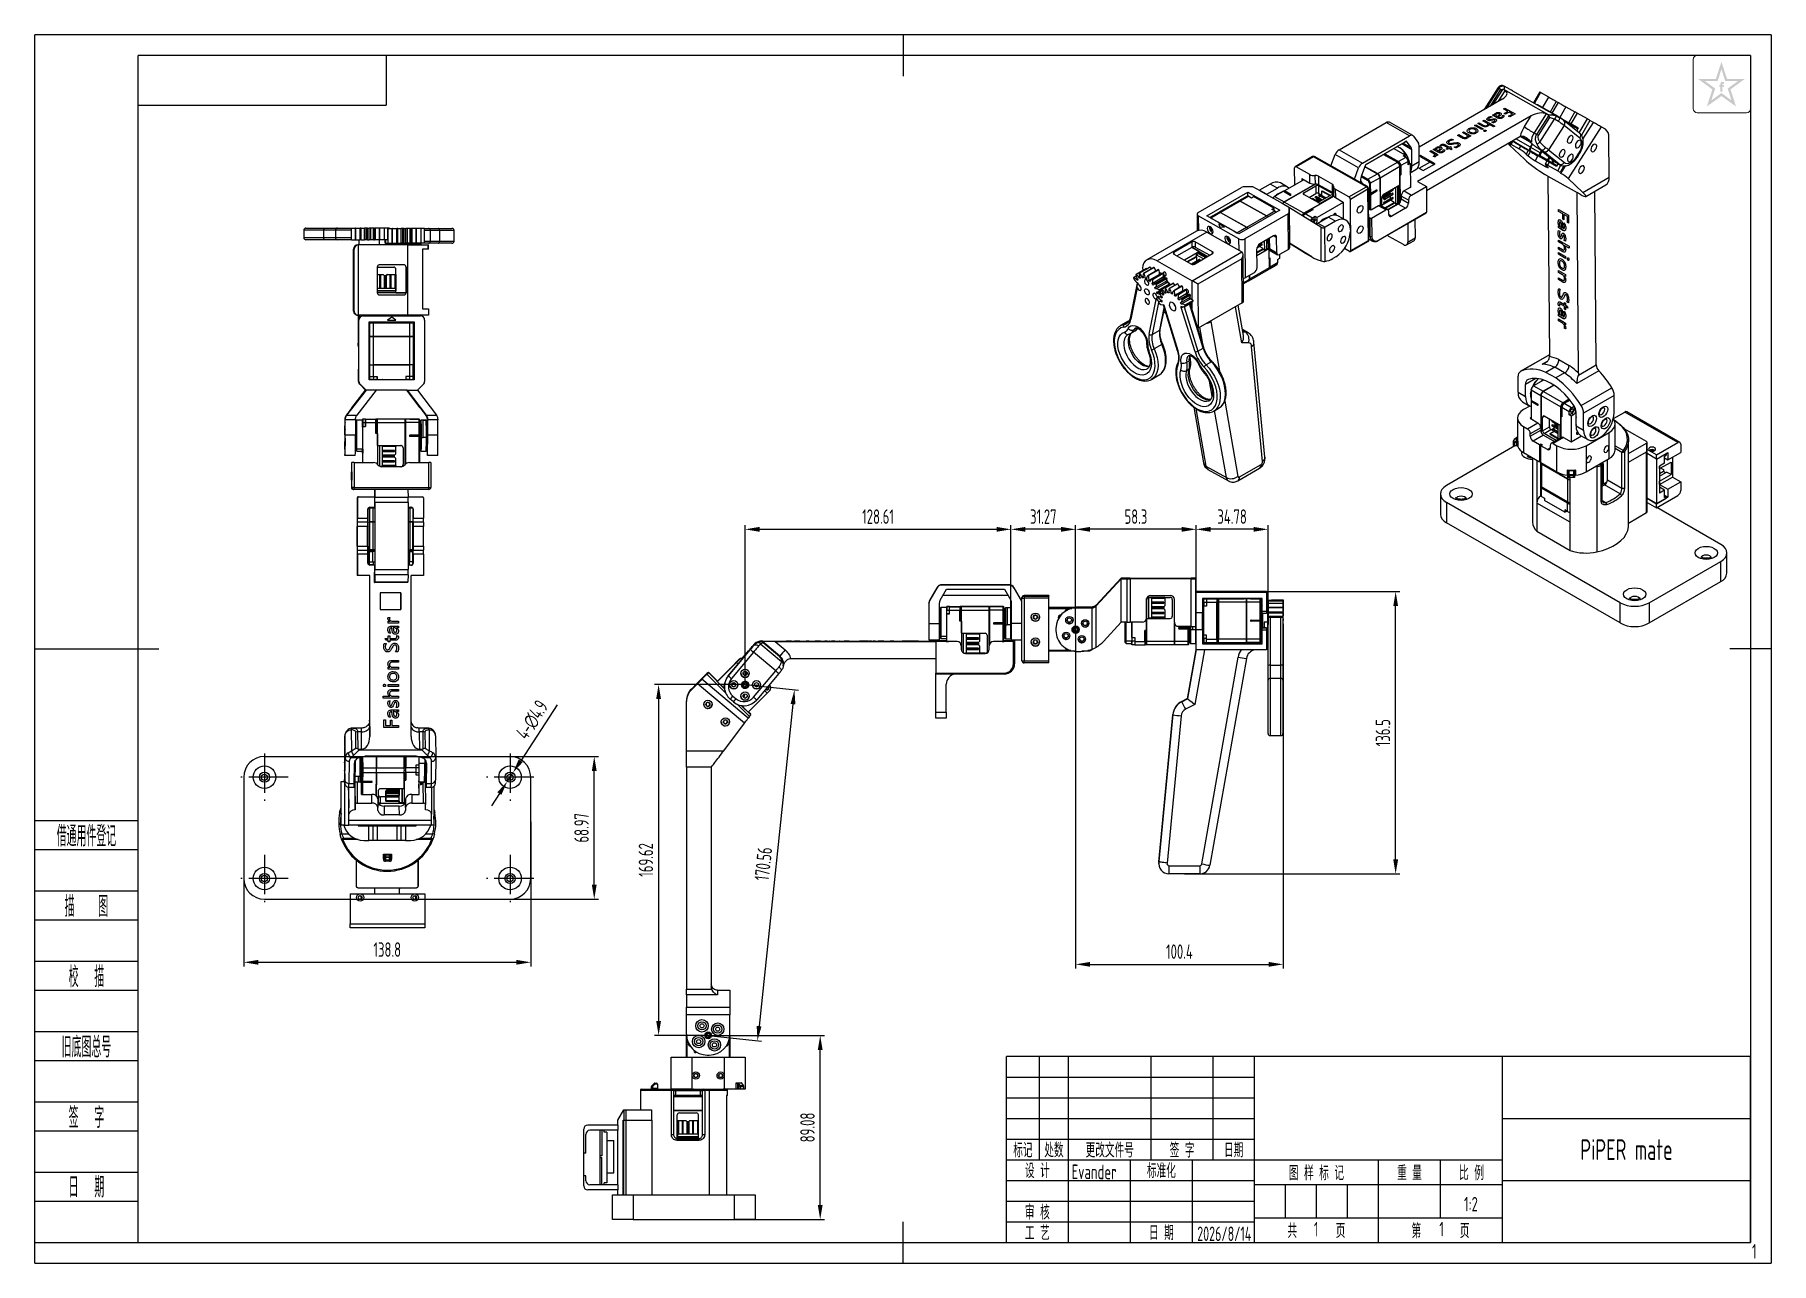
# Model space of a CAD drawing. Header units: millimetres. Extents: x 940 to 1780, y -29 to 565.
import ezdxf
from ezdxf.enums import TextEntityAlignment as Align

# ---------------------------------------------------------------- set-up
doc = ezdxf.new("R2010")
doc.units = ezdxf.units.MM
doc.header["$PDSIZE"] = -1
doc.linetypes.add('CENTER2', pattern=[28.575, 19.05, -3.175, 3.175, -3.175])
for name, color, linetype in [('1轮廓实线层', 7, 'Continuous'), ('2细线层', 4, 'Continuous'), ('3中心线层', 1, 'CENTER2'), ('6文字层', 3, 'Continuous'), ('7标注层', 4, 'Continuous'), ('图框层', 7, 'Continuous')]:
    doc.layers.add(name, color=color, linetype=linetype)
doc.styles.add('PC_TEXTSTYLE', font='ISOCP.SHX', dxfattribs={"width": 0.707, "bigfont": 'GBCBIG.SHX'})
doc.dimstyles.new('GB_DIAMETER', dxfattribs={"dimtxt": 3.5, "dimasz": 3.5, "dimexe": 1, "dimexo": 0, "dimgap": 1.5, "dimtad": 1, "dimjust": 4, "dimdsep": 46, "dimtxsty": 'PC_TEXTSTYLE', "dimcen": 0, "dimclrd": 256, "dimclrt": 3, "dimadec": 0, "dimazin": 2, "dimtp": 0.1, "dimtm": 0.1, "dimtfac": 0.71, "dimtdec": 3, "dimtmove": 0, "dimatfit": 2, "dimfxl": 1, "dimtfill": 1, "dimarcsym": 0})
doc.dimstyles.new('GB_LINEAR', dxfattribs={"dimtxt": 3.5, "dimasz": 3.5, "dimexe": 1, "dimexo": 0, "dimgap": 1.5, "dimtad": 1, "dimdsep": 46, "dimtxsty": 'PC_TEXTSTYLE', "dimcen": 0, "dimclrd": 256, "dimclrt": 3, "dimadec": 0, "dimazin": 2, "dimtp": 0.1, "dimtm": 0.1, "dimtfac": 0.71, "dimtdec": 3, "dimtmove": 0, "dimatfit": 3, "dimfxl": 1, "dimtfill": 1, "dimarcsym": 0})

# ---------------------------------------------------------------- blocks, each defined once
blk = doc.blocks.new('ZwmFrameMain_附加栏')
at = {"layer": '2细线层'}
for p, q in [((-25, 102), (0, 102)), ((-25, 95), (0, 95)), ((-25, 85), (0, 85)), ((-25, 78), (0, 78)), ((-25, 68), (0, 68)), ((-25, 61), (0, 61)), ((-25, 51), (0, 51)), ((-25, 44), (0, 44)), ((-25, 34), (0, 34)), ((-25, 27), (0, 27)), ((-25, 17), (0, 17)), ((-25, 10), (0, 10)), ((-25, 0), (0, 0))]:
    blk.add_line(p, q, dxfattribs=at)
at = {"layer": '6文字层', "color": 3, "style": 'PC_TEXTSTYLE'}
for s, width, p in [('借通用件登记', 0.667, (-12.5, 98.5)), ('描   图', 0.6667, (-12.5, 81.5)), ('校  描', 0.667, (-12.5, 64.5)), ('旧底图总号', 0.667, (-12.5, 47.5)), ('签  字', 0.667, (-12.5, 30.5)), ('日  期', 0.667, (-12.49, 13.6))]:
    blk.add_text(s, height=5, dxfattribs=dict(at, width=width)).set_placement(p, align=Align.MIDDLE)
at = {"layer": '6文字层', "style": 'PC_TEXTSTYLE'}
for tag, width, p, p2 in [('借通用件登记', 0.671328, (-23.44, 86.36), (-1.25, 86.36)), ('描图', 2.120922, (-23.44, 69.36), (-1.25, 69.36)), ('校图', 2.149976, (-23.75, 52.06), (-1.25, 52.06)), ('旧底图总号', 0.761452, (-22.84, 35.67), (-1.86, 35.67)), ('签字', 2.026939, (-23.14, 18.37), (-1.56, 18.37)), ('日期', 1.89999, (-22.84, 1.37), (-2.17, 1.37))]:
    blk.add_attdef(tag, text='', height=5, dxfattribs=dict(at, width=width)).set_placement(p, p2, align=Align.FIT)
blk = doc.blocks.new('ZwmFrameMain_图样代号')
at = {"layer": '2细线层', "linetype": 'Continuous'}
for p in [(60, 0), (0, -12)]:
    blk.add_line(p, (60, -12), dxfattribs=at)
at = {"layer": '6文字层', "style": 'PC_TEXTSTYLE', "width": 2.827942}
blk.add_attdef('图样代号', text='', height=7, rotation=180, dxfattribs=at).set_placement((58.24, -2.4), (2.35, -2.4), align=Align.FIT)
blk = doc.blocks.new('ZwmFrameMain_A3^_^无分区图框^_^landscape')
at = {"layer": '1轮廓实线层'}
for p, q in [((185, 292), (185, 282)), ((0, 0), (0, 287)), ((390, 287), (0, 287)), ((390, 287), (390, 0)), ((-25, 143.5), (5, 143.5)), ((395, 143.5), (385, 143.5)), ((185, -5), (185, 5)), ((0, 0), (390, 0))]:
    blk.add_line(p, q, dxfattribs=at)
at = {"layer": '2细线层'}
for p, q in [((-25, -5), (-25, 292)), ((395, 292), (-25, 292)), ((395, 292), (395, -5)), ((-25, -5), (395, -5))]:
    blk.add_line(p, q, dxfattribs=at)
blk = doc.blocks.new('ZwmFrameMain_标题栏1')
at = {"layer": '1轮廓实线层'}
for p, q in [((-180, 0), (-180, 45)), ((0, 45), (-180, 45)), ((-172, 20), (-172, 45)), ((-165, 20), (-165, 45)), ((-145, 20), (-145, 45)), ((-130, 20), (-130, 45)), ((-120, 0), (-120, 45)), ((0, 0), (0, 45)), ((-60, 30), (0, 30)), ((-180, 20), (-60, 20)), ((-165, 0), (-165, 20)), ((-150, 0), (-150, 20)), ((-135, 0), (-135, 20)), ((-60, 15), (0, 15)), ((-180, 0), (0, 0))]:
    blk.add_line(p, q, dxfattribs=at)
at = {"layer": '1轮廓实线层', "color": 7}
for p, q in [((-60, 0), (-60, 45)), ((-180, 25), (-120, 25))]:
    blk.add_line(p, q, dxfattribs=at)
at = {"layer": '2细线层'}
for p, q in [((-180, 40), (-120, 40)), ((-180, 35), (-120, 35)), ((-180, 30), (-120, 30)), ((-90, 0), (-90, 20)), ((-75, 6), (-75, 20)), ((-180, 15), (-120, 15)), ((-120, 14), (-60, 14)), ((-112.5, 6), (-112.5, 14)), ((-105, 6), (-105, 14)), ((-97.5, 6), (-97.5, 14)), ((-180, 10), (-120, 10)), ((-180, 5), (-120, 5)), ((-120, 6), (-60, 6))]:
    blk.add_line(p, q, dxfattribs=at)
at = {"layer": '6文字层', "style": 'PC_TEXTSTYLE', "width": 0.667}
for s, p in [('标记', (-176, 22.5)), ('处数', (-168.5, 22.5)), (' 更改文件号 ', (-155, 22.5)), (' 签 字 ', (-137.5, 22.5)), (' 日期 ', (-125, 22.5)), (' 设 计 ', (-172.5, 17.51)), (' 标准化 ', (-142.5, 17.51)), (' 图 样 标 记 ', (-105, 17)), (' 重 量 ', (-82.5, 17)), (' 比 例 ', (-67.5, 17)), (' 审 核 ', (-172.5, 7.5)), (' 工 艺 ', (-172.5, 2.5)), (' 日 期 ', (-142.5, 2.5)), ('共       页', (-105, 3)), ('第       页', (-75, 3))]:
    blk.add_text(s, height=3.5, dxfattribs=at).set_placement(p, align=Align.MIDDLE)
at = {"layer": '6文字层', "style": 'PC_TEXTSTYLE', "flags": 8}
for tag, height, width, p, p2 in [('企业名称', 5, 3.445461, (-54.29, 34.82), (-5.27, 34.82)), ('产品名称或材料标记', 7, 1.034456, (-113.46, 28.64), (-66.42, 28.64)), ('图样名称', 5, 3.480264, (-54.79, 19.98), (-5.27, 19.98)), ('标准化', 3.5, 1.756036, (-133.83, 15.37), (-120.75, 15.37)), ('审核', 3.5, 2.723972, (-163.99, 5.37), (-150.63, 5.37)), ('重量', 3.5, 2.448074, (-88.46, 7.54), (-76.55, 7.54)), ('比例', 3.5, 2.367734, (-73.35, 7.54), (-61.93, 7.54)), ('图样代号', 5, 3.489916, (-54.79, 5.63), (-5.52, 5.63)), ('工艺', 3.5, 2.851598, (-164.21, 0.37), (-150.89, 0.37)), ('共几页', 3.5, 0.953151, (-108.58, 1.48), (-101.56, 1.48)), ('日期', 3.5, 2.733185, (-133.83, 0.37), (-120.75, 0.37))]:
    blk.add_attdef(tag, text='', height=height, dxfattribs=dict(at, width=width)).set_placement(p, p2, align=Align.FIT)
at = {"layer": '6文字层', "style": 'PC_TEXTSTYLE', "width": 9.901758, "flags": 8}
blk.add_attdef('设计', text='', height=3.5, rotation=359.5768, dxfattribs=at).set_placement((-164.23, 15.37), (-150.37, 15.27), align=Align.FIT)
at = {"layer": '6文字层', "color": 3, "style": 'PC_TEXTSTYLE', "width": 0.96618, "flags": 8}
blk.add_attdef('第几页', text='', height=3.5, dxfattribs=at).set_placement((-78.29, 1.5), (-71.16, 1.5), align=Align.FIT)
at = {"layer": '6文字层', "color": 0, "style": 'PC_TEXTSTYLE', "width": 0.715273, "flags": 8}
blk.add_attdef('图纸张数', text='', height=3.5, dxfattribs=at).set_placement((-2.66, -3.87), (4.46, -3.87), align=Align.FIT)
blk = doc.blocks.new('*D7')
at = {"layer": '7标注层', "lineweight": -2}
for p, q in [((1192.59, 241.36), (1174.96, 214.27)), ((1168.47, 204.3), (1171.15, 208.41)), ((1164.66, 198.43), (1160.84, 192.56))]:
    blk.add_line(p, q, dxfattribs=at)
at = {"layer": '7标注层'}
for points in [[(1173.99, 214.91), (1175.94, 213.64), (1171.15, 208.41)], [(1165.63, 197.79), (1163.68, 199.07), (1168.47, 204.3)]]:
    blk.add_solid(points, dxfattribs=at)
at = {"layer": 'Defpoints', "color": 0}
for p in [(1168.47, 204.3), (1171.15, 208.41)]:
    blk.add_point(p, dxfattribs=at)
at = {"layer": '7标注层', "color": 3, "insert": (1180.53, 234.11), "char_height": 7, "attachment_point": 5, "rotation": 56.94833, "style": 'PC_TEXTSTYLE', "bg_fill": 3, "box_fill_scale": 1.1, "bg_fill_color": 257, "bg_fill_transparency": 0}
blk.add_mtext('4-∅4.9', dxfattribs=at)
blk = doc.blocks.new('*D9')
at = {"layer": '7标注层', "color": 0, "lineweight": -2}
for p, q in [((1041.01, 184.75), (1041.01, 114.85)), ((1179.81, 184.75), (1179.81, 114.85))]:
    blk.add_line(p, q, dxfattribs=at)
at = {"layer": '7标注层', "lineweight": -2}
blk.add_line((1048.01, 116.85), (1172.81, 116.85), dxfattribs=at)
at = {"layer": '7标注层'}
for points in [[(1048.01, 118.02), (1048.01, 115.69), (1041.01, 116.85)], [(1172.81, 115.69), (1172.81, 118.02), (1179.81, 116.85)]]:
    blk.add_solid(points, dxfattribs=at)
at = {"layer": 'Defpoints', "color": 0}
for p in [(1041.01, 184.75), (1179.81, 184.75), (1179.81, 116.85)]:
    blk.add_point(p, dxfattribs=at)
at = {"layer": '7标注层', "color": 3, "insert": (1110.41, 123), "char_height": 7, "attachment_point": 5, "style": 'PC_TEXTSTYLE', "bg_fill": 3, "box_fill_scale": 1.1, "bg_fill_color": 257, "bg_fill_transparency": 0}
blk.add_mtext('138.8', dxfattribs=at)
blk = doc.blocks.new('*D10')
at = {"layer": '7标注层', "color": 0, "lineweight": -2}
for p, q in [((1071.71, 216.35), (1212.55, 216.35)), ((1071.71, 147.38), (1212.55, 147.38))]:
    blk.add_line(p, q, dxfattribs=at)
at = {"layer": '7标注层', "lineweight": -2}
blk.add_line((1210.55, 154.38), (1210.55, 209.35), dxfattribs=at)
at = {"layer": '7标注层'}
for points in [[(1211.71, 209.35), (1209.38, 209.35), (1210.55, 216.35)], [(1209.38, 154.38), (1211.71, 154.38), (1210.55, 147.38)]]:
    blk.add_solid(points, dxfattribs=at)
at = {"layer": 'Defpoints', "color": 0}
for p in [(1071.71, 216.35), (1210.55, 216.35), (1071.71, 147.38)]:
    blk.add_point(p, dxfattribs=at)
at = {"layer": '7标注层', "color": 3, "insert": (1204.39, 181.87), "char_height": 7, "attachment_point": 5, "rotation": 90, "style": 'PC_TEXTSTYLE', "bg_fill": 3, "box_fill_scale": 1.1, "bg_fill_color": 257, "bg_fill_transparency": 0}
blk.add_mtext('68.97', dxfattribs=at)
blk = doc.blocks.new('*D11')
at = {"layer": '7标注层', "color": 0, "lineweight": -2}
for p, q in [((1265.67, 81.53), (1321.84, 81.53)), ((1253.83, -7.55), (1321.84, -7.55))]:
    blk.add_line(p, q, dxfattribs=at)
at = {"layer": '7标注层', "lineweight": -2}
blk.add_line((1319.84, -0.55), (1319.84, 74.53), dxfattribs=at)
at = {"layer": '7标注层'}
for points in [[(1321, 74.53), (1318.67, 74.53), (1319.84, 81.53)], [(1318.67, -0.55), (1321, -0.55), (1319.84, -7.55)]]:
    blk.add_solid(points, dxfattribs=at)
at = {"layer": 'Defpoints', "color": 0}
for p in [(1265.67, 81.53), (1319.84, 81.53), (1253.83, -7.55)]:
    blk.add_point(p, dxfattribs=at)
at = {"layer": '7标注层', "color": 3, "insert": (1313.68, 36.99), "char_height": 7, "attachment_point": 5, "rotation": 90, "style": 'PC_TEXTSTYLE', "bg_fill": 3, "box_fill_scale": 1.1, "bg_fill_color": 257, "bg_fill_transparency": 0}
blk.add_mtext('89.08', dxfattribs=at)
blk = doc.blocks.new('*D12')
at = {"layer": '7标注层', "color": 0, "lineweight": -2}
for p, q in [((1283.55, 251.15), (1239.67, 251.15)), ((1265.67, 81.53), (1239.67, 81.53))]:
    blk.add_line(p, q, dxfattribs=at)
at = {"layer": '7标注层', "lineweight": -2}
blk.add_line((1241.67, 244.15), (1241.67, 88.53), dxfattribs=at)
at = {"layer": '7标注层'}
for points in [[(1242.84, 244.15), (1240.5, 244.15), (1241.67, 251.15)], [(1240.5, 88.53), (1242.84, 88.53), (1241.67, 81.53)]]:
    blk.add_solid(points, dxfattribs=at)
at = {"layer": 'Defpoints', "color": 0}
for p in [(1283.55, 251.15), (1241.67, 81.53), (1265.67, 81.53)]:
    blk.add_point(p, dxfattribs=at)
at = {"layer": '7标注层', "color": 3, "insert": (1235.52, 166.34), "char_height": 7, "attachment_point": 5, "rotation": 90, "style": 'PC_TEXTSTYLE', "bg_fill": 3, "box_fill_scale": 1.1, "bg_fill_color": 257, "bg_fill_transparency": 0}
blk.add_mtext('169.62', dxfattribs=at)
blk = doc.blocks.new('*D13')
at = {"layer": '7标注层', "color": 0, "lineweight": -2}
for p, q in [((1283.54, 251.15), (1309.39, 248.43)), ((1265.67, 81.53), (1291.52, 78.8))]:
    blk.add_line(p, q, dxfattribs=at)
at = {"layer": '7标注层', "lineweight": -2}
blk.add_line((1306.67, 241.67), (1290.26, 85.98), dxfattribs=at)
at = {"layer": '7标注层'}
for points in [[(1307.83, 241.55), (1305.51, 241.8), (1307.4, 248.64)], [(1289.1, 86.1), (1291.42, 85.85), (1289.53, 79.01)]]:
    blk.add_solid(points, dxfattribs=at)
at = {"layer": 'Defpoints', "color": 0}
for p in [(1283.54, 251.15), (1265.67, 81.53), (1289.53, 79.01)]:
    blk.add_point(p, dxfattribs=at)
at = {"layer": '7标注层', "color": 3, "insert": (1292.35, 164.47), "char_height": 7, "attachment_point": 5, "rotation": 83.98468, "style": 'PC_TEXTSTYLE', "bg_fill": 3, "box_fill_scale": 1.1, "bg_fill_color": 257, "bg_fill_transparency": 0}
blk.add_mtext('170.56', dxfattribs=at)
blk = doc.blocks.new('*D14')
at = {"layer": '7标注层', "color": 0, "lineweight": -2}
for p, q in [((1283.53, 251.05), (1283.53, 328.2)), ((1412.13, 287.39), (1412.13, 328.2))]:
    blk.add_line(p, q, dxfattribs=at)
at = {"layer": '7标注层', "lineweight": -2}
blk.add_line((1290.53, 326.2), (1405.13, 326.2), dxfattribs=at)
at = {"layer": '7标注层'}
for points in [[(1290.53, 327.37), (1290.53, 325.03), (1283.53, 326.2)], [(1405.13, 325.03), (1405.13, 327.37), (1412.13, 326.2)]]:
    blk.add_solid(points, dxfattribs=at)
at = {"layer": 'Defpoints', "color": 0}
for p in [(1412.13, 326.2), (1412.13, 287.39), (1283.53, 251.05)]:
    blk.add_point(p, dxfattribs=at)
at = {"layer": '7标注层', "color": 3, "insert": (1347.83, 332.35), "char_height": 7, "attachment_point": 5, "style": 'PC_TEXTSTYLE', "bg_fill": 3, "box_fill_scale": 1.1, "bg_fill_color": 257, "bg_fill_transparency": 0}
blk.add_mtext('128.61', dxfattribs=at)
blk = doc.blocks.new('*D15')
at = {"layer": '7标注层', "color": 0, "lineweight": -2}
for p, q in [((1412.13, 287.5), (1412.13, 328.2)), ((1443.4, 277.79), (1443.4, 328.2))]:
    blk.add_line(p, q, dxfattribs=at)
at = {"layer": '7标注层', "lineweight": -2}
blk.add_line((1436.4, 326.2), (1419.13, 326.2), dxfattribs=at)
at = {"layer": '7标注层'}
for points in [[(1419.13, 327.37), (1419.13, 325.03), (1412.13, 326.2)], [(1436.4, 325.03), (1436.4, 327.37), (1443.4, 326.2)]]:
    blk.add_solid(points, dxfattribs=at)
at = {"layer": 'Defpoints', "color": 0}
for p in [(1412.13, 326.2), (1412.13, 287.5), (1443.4, 277.79)]:
    blk.add_point(p, dxfattribs=at)
at = {"layer": '7标注层', "color": 3, "insert": (1427.77, 332.35), "char_height": 7, "attachment_point": 5, "style": 'PC_TEXTSTYLE', "bg_fill": 3, "box_fill_scale": 1.1, "bg_fill_color": 257, "bg_fill_transparency": 0}
blk.add_mtext('31.27', dxfattribs=at)
blk = doc.blocks.new('*D17')
at = {"layer": '7标注层', "color": 0, "lineweight": -2}
for p, q in [((1443.4, 277.79), (1443.4, 328.2)), ((1501.7, 290.84), (1501.7, 328.2))]:
    blk.add_line(p, q, dxfattribs=at)
at = {"layer": '7标注层', "lineweight": -2}
blk.add_line((1494.7, 326.2), (1450.4, 326.2), dxfattribs=at)
at = {"layer": '7标注层'}
for points in [[(1450.4, 327.37), (1450.4, 325.03), (1443.4, 326.2)], [(1494.7, 325.03), (1494.7, 327.37), (1501.7, 326.2)]]:
    blk.add_solid(points, dxfattribs=at)
at = {"layer": 'Defpoints', "color": 0}
for p in [(1443.4, 326.2), (1501.7, 290.84), (1443.4, 277.79)]:
    blk.add_point(p, dxfattribs=at)
at = {"layer": '7标注层', "color": 3, "insert": (1472.55, 332.35), "char_height": 7, "attachment_point": 5, "style": 'PC_TEXTSTYLE', "bg_fill": 3, "box_fill_scale": 1.1, "bg_fill_color": 257, "bg_fill_transparency": 0}
blk.add_mtext('58.3', dxfattribs=at)
blk = doc.blocks.new('*D18')
at = {"layer": '7标注层', "color": 0, "lineweight": -2}
for p, q in [((1501.7, 295.09), (1501.7, 328.2)), ((1536.48, 289.99), (1536.48, 328.2))]:
    blk.add_line(p, q, dxfattribs=at)
at = {"layer": '7标注层', "lineweight": -2}
blk.add_line((1529.48, 326.2), (1508.7, 326.2), dxfattribs=at)
at = {"layer": '7标注层'}
for points in [[(1508.7, 327.37), (1508.7, 325.03), (1501.7, 326.2)], [(1529.48, 325.03), (1529.48, 327.37), (1536.48, 326.2)]]:
    blk.add_solid(points, dxfattribs=at)
at = {"layer": 'Defpoints', "color": 0}
for p in [(1501.7, 326.2), (1501.7, 295.09), (1536.48, 289.99)]:
    blk.add_point(p, dxfattribs=at)
at = {"layer": '7标注层', "color": 3, "insert": (1519.09, 332.35), "char_height": 7, "attachment_point": 5, "style": 'PC_TEXTSTYLE', "bg_fill": 3, "box_fill_scale": 1.1, "bg_fill_color": 257, "bg_fill_transparency": 0}
blk.add_mtext('34.78', dxfattribs=at)
blk = doc.blocks.new('*D19')
at = {"layer": '7标注层', "color": 0, "lineweight": -2}
for p, q in [((1443.4, 277.81), (1443.4, 113.86)), ((1543.8, 280.54), (1543.8, 113.86))]:
    blk.add_line(p, q, dxfattribs=at)
at = {"layer": '7标注层', "lineweight": -2}
blk.add_line((1450.4, 115.86), (1536.8, 115.86), dxfattribs=at)
at = {"layer": '7标注层'}
for points in [[(1450.4, 117.03), (1450.4, 114.7), (1443.4, 115.86)], [(1536.8, 114.7), (1536.8, 117.03), (1543.8, 115.86)]]:
    blk.add_solid(points, dxfattribs=at)
at = {"layer": 'Defpoints', "color": 0}
for p in [(1443.4, 277.81), (1543.8, 280.54), (1543.8, 115.86)]:
    blk.add_point(p, dxfattribs=at)
at = {"layer": '7标注层', "color": 3, "insert": (1493.6, 122.02), "char_height": 7, "attachment_point": 5, "style": 'PC_TEXTSTYLE', "bg_fill": 3, "box_fill_scale": 1.1, "bg_fill_color": 257, "bg_fill_transparency": 0}
blk.add_mtext('100.4', dxfattribs=at)
blk = doc.blocks.new('*D20')
at = {"layer": '7标注层', "color": 0, "lineweight": -2}
for p, q in [((1509.77, 296.11), (1600.2, 296.11)), ((1495.98, 159.61), (1600.2, 159.61))]:
    blk.add_line(p, q, dxfattribs=at)
at = {"layer": '7标注层', "lineweight": -2}
blk.add_line((1598.2, 166.61), (1598.2, 289.11), dxfattribs=at)
at = {"layer": '7标注层'}
for points in [[(1599.37, 289.11), (1597.04, 289.11), (1598.2, 296.11)], [(1597.04, 166.61), (1599.37, 166.61), (1598.2, 159.61)]]:
    blk.add_solid(points, dxfattribs=at)
at = {"layer": 'Defpoints', "color": 0}
for p in [(1509.77, 296.11), (1598.2, 296.11), (1495.98, 159.61)]:
    blk.add_point(p, dxfattribs=at)
at = {"layer": '7标注层', "color": 3, "insert": (1592.05, 227.86), "char_height": 7, "attachment_point": 5, "rotation": 90, "style": 'PC_TEXTSTYLE', "bg_fill": 3, "box_fill_scale": 1.1, "bg_fill_color": 257, "bg_fill_transparency": 0}
blk.add_mtext('136.5', dxfattribs=at)

msp = doc.modelspace()

# ---------------------------------------------------------------- hatches: boundary and pattern name
at = {"layer": '6文字层', "lineweight": 5}
h = msp.add_hatch(color=2, dxfattribs=at)
edge = h.paths.add_edge_path(flags=0)
edge.add_line((1756.235, 540.176), (1757.027, 540.176))
edge.add_line((1757.027, 540.176), (1757.027, 541.028))
edge.add_line((1757.027, 541.028), (1756.244, 541.028))
edge.add_line((1756.244, 541.028), (1756.244, 541.445))
edge.add_spline(control_points=[(1756.244, 541.445), (1756.244, 541.495), (1756.242, 541.688), (1756.619, 541.627), (1756.856, 541.592), (1756.99, 541.558), (1757.045, 541.544)], knot_values=[0, 0, 0, 0, 1.4943482, 5.8188355, 8.4876202, 10.3632598, 10.3632598, 10.3632598, 10.3632598], degree=3, periodic=0)
edge.add_line((1757.045, 541.544), (1757.045, 542.416))
edge.add_spline(control_points=[(1757.045, 542.416), (1756.902, 542.45), (1756.556, 542.532), (1756.06, 542.575), (1755.602, 542.368), (1755.37, 542.078), (1755.331, 541.858), (1755.32, 541.796)], knot_values=[0, 0, 0, 0, 4.9341397, 11.9452686, 16.0265909, 21.3569295, 23.4510995, 23.4510995, 23.4510995, 23.4510995], degree=3, periodic=0)
edge.add_line((1755.32, 541.796), (1755.32, 541.028))
edge.add_line((1755.32, 541.028), (1754.748, 541.028))
edge.add_line((1754.748, 541.028), (1754.748, 540.176))
edge.add_line((1754.748, 540.176), (1755.326, 540.176))
edge.add_line((1755.326, 540.176), (1755.326, 537.796))
edge.add_line((1755.326, 537.796), (1756.235, 537.796))
edge.add_line((1756.235, 537.796), (1756.235, 540.176))
h.paths.add_polyline_path([(1767.147, 544.005), (1758.467, 544.005), (1755.787, 552.285), (1753.107, 544.005), (1744.427, 544.005), (1751.416, 538.909), (1748.736, 530.652), (1755.787, 535.701), (1762.839, 530.652), (1760.159, 538.909)])
h.paths.add_polyline_path([(1758.814, 539.333), (1760.679, 533.586), (1755.787, 537.167), (1750.895, 533.586), (1752.76, 539.333), (1747.853, 542.911), (1753.916, 542.911), (1755.787, 548.685), (1757.658, 542.911), (1763.722, 542.911)], flags=16)

# ---------------------------------------------------------------- linework, layer by layer
at = {"color": 7, "linetype": 'Continuous', "lineweight": 25}
for p, q in [((1647.855, 539.883), (1640.97, 529.123)), ((1647.889, 539.903), (1647.855, 539.883)), ((1650.145, 538.834), (1649.84, 538.86)), ((1650.623, 538.641), (1650.145, 538.834)), ((1672.126, 526.684), (1650.556, 538.905)), ((1651.244, 538.289), (1650.623, 538.641)), ((1653.527, 538.885), (1650.633, 540.525)), ((1654.754, 538.154), (1672.329, 528.197)), ((1667.929, 537.663), (1664.924, 532.392)), ((1649.672, 534.146), (1609.514, 510.963)), ((1650.315, 529.503), (1650.979, 529.886)), ((1652.488, 528.272), (1650.315, 529.503)), ((1650.979, 529.886), (1655.929, 527.082)), ((1666.735, 531.445), (1666.701, 531.386)), ((1672.921, 527.874), (1666.735, 531.445)), ((1669.281, 530.003), (1666.735, 531.445)), ((1672.253, 535.215), (1668.293, 537.459)), ((1669.281, 530.003), (1672.253, 535.215)), ((1675.888, 533.139), (1672.916, 527.927)), ((1673.926, 527.344), (1676.898, 532.556)), ((1675.888, 533.139), (1676.898, 532.556)), ((1680.533, 530.48), (1677.561, 525.268)), ((1680.533, 530.48), (1684.862, 528.028)), ((1570.807, 509.659), (1593.646, 522.844)), ((1604.959, 516.434), (1593.646, 522.844)), ((1606.457, 516.583), (1595.144, 522.993)), ((1663.814, 526.134), (1608.817, 494.385)), ((1636.371, 521.453), (1636.975, 521.802)), ((1639.872, 519.47), (1636.371, 521.453)), ((1636.975, 521.802), (1640.476, 519.818)), ((1638.001, 522.394), (1638.605, 522.743)), ((1640.144, 521.18), (1638.001, 522.394)), ((1638.605, 522.743), (1640.583, 521.622)), ((1640.355, 523.753), (1640.959, 524.102)), ((1642.306, 522.648), (1640.355, 523.753)), ((1640.959, 524.102), (1646.15, 521.161)), ((1642.801, 522.018), (1642.8, 522.12)), ((1643.171, 524.729), (1643.172, 524.626)), ((1643.227, 522.126), (1643.214, 522.118)), ((1645.546, 520.812), (1643.227, 522.126)), ((1644.279, 525.88), (1644.943, 525.504)), ((1645.305, 522.744), (1644.701, 523.086)), ((1645.003, 526.436), (1645.607, 526.785)), ((1647.243, 525.167), (1645.003, 526.436)), ((1646.15, 521.161), (1645.546, 520.812)), ((1645.607, 526.785), (1646.211, 526.443)), ((1646.211, 526.443), (1646.227, 526.452)), ((1646.621, 526.62), (1646.622, 526.518)), ((1647.037, 525.975), (1647.355, 525.795)), ((1647.355, 525.795), (1648.059, 526.329)), ((1648.736, 526.218), (1647.826, 525.528)), ((1648.448, 526.802), (1648.447, 526.905)), ((1650.074, 526.395), (1650.677, 526.053)), ((1650.738, 527.261), (1652.488, 528.272)), ((1651.281, 526.953), (1650.738, 527.261)), ((1653.031, 527.964), (1651.281, 526.953)), ((1652.85, 525.926), (1654.721, 527.006)), ((1653.393, 525.618), (1652.85, 525.926)), ((1654.721, 527.006), (1653.031, 527.964)), ((1655.929, 527.082), (1653.393, 525.618)), ((1660.464, 520.899), (1663.814, 526.134)), ((1671.042, 527.072), (1665.13, 517.832)), ((1666.429, 517.097), (1672.236, 526.172)), ((1672.66, 525.249), (1667.163, 516.658)), ((1667.983, 513.396), (1675.078, 524.485)), ((1671.663, 526.72), (1671.042, 527.072)), ((1672.068, 526.413), (1671.663, 526.72)), ((1672.236, 526.172), (1672.068, 526.413)), ((1679.676, 521.485), (1672.151, 509.725)), ((1675.078, 524.485), (1672.66, 525.249)), ((1672.916, 527.927), (1673.926, 527.344)), ((1673.708, 527.306), (1673.973, 527.254)), ((1677.058, 525.553), (1674.132, 527.212)), ((1676.898, 523.467), (1675.078, 524.485)), ((1677.561, 525.268), (1682.793, 522.304)), ((1677.625, 525.193), (1686.498, 520.166)), ((1678.569, 524.65), (1677.704, 525.14)), ((1678.569, 524.65), (1681.703, 522.841)), ((1679.508, 523.85), (1679.336, 523.966)), ((1687.185, 517.736), (1679.508, 523.85)), ((1687.353, 515.37), (1679.676, 521.485)), ((1679.901, 523.537), (1681.766, 522.46)), ((1697.557, 520.838), (1681.591, 495.885)), ((1681.606, 522.179), (1681.766, 522.46)), ((1681.703, 522.841), (1681.766, 522.46)), ((1681.955, 522.695), (1681.703, 522.838)), ((1681.725, 522.387), (1681.735, 522.381)), ((1682.019, 522.314), (1681.837, 521.995)), ((1684.878, 528.056), (1681.906, 522.843)), ((1682.019, 522.314), (1681.955, 522.695)), ((1681.955, 522.695), (1686.458, 520.095)), ((1682.019, 522.314), (1686.31, 519.836)), ((1683.401, 521.976), (1682.391, 522.559)), ((1685.97, 527.444), (1682.998, 522.232)), ((1686.534, 520.229), (1682.998, 522.232)), ((1690.92, 524.639), (1685.97, 527.444)), ((1688.793, 514.911), (1693.916, 522.917)), ((1693.916, 522.917), (1692.132, 523.947)), ((1699.646, 519.632), (1697.557, 520.838)), ((1582.12, 503.25), (1604.959, 516.434)), ((1602.601, 513.379), (1583.605, 502.413)), ((1583.628, 502.472), (1603.478, 513.931)), ((1603.478, 513.931), (1602.601, 513.379)), ((1605.678, 510.83), (1603.478, 513.931)), ((1606.806, 516.264), (1609.213, 512.871)), ((1613.076, 489.957), (1658.303, 516.067)), ((1623.763, 513.433), (1623.764, 513.331)), ((1625.4, 514.895), (1626.125, 514.485)), ((1628.102, 516.679), (1628.705, 517.028)), ((1630.228, 515.474), (1628.102, 516.679)), ((1628.705, 517.028), (1630.662, 515.919)), ((1630.456, 518.038), (1631.059, 518.387)), ((1632.419, 516.926), (1630.456, 518.038)), ((1631.059, 518.387), (1634.56, 516.403)), ((1632.91, 516.303), (1632.909, 516.406)), ((1633.324, 516.413), (1633.311, 516.406)), ((1633.957, 516.055), (1633.324, 516.413)), ((1633.654, 519.118), (1633.655, 519.016)), ((1634.56, 516.403), (1633.957, 516.055)), ((1637.175, 518.808), (1637.174, 518.911)), ((1640.476, 519.818), (1639.872, 519.47)), ((1653.536, 513.315), (1652.951, 512.401)), ((1654.295, 513.753), (1653.586, 512.509)), ((1662.221, 509.632), (1654.69, 513.981)), ((1654.731, 514.005), (1656.078, 513.227)), ((1656.202, 513.157), (1654.733, 514.005)), ((1656.644, 512.907), (1654.737, 514.008)), ((1659.571, 511.216), (1654.737, 514.008)), ((1656.078, 513.227), (1656.079, 513.228)), ((1656.644, 512.907), (1656.078, 513.227)), ((1656.259, 513.074), (1656.184, 512.942)), ((1658.73, 511.5), (1656.184, 512.942)), ((1656.644, 512.907), (1656.202, 513.157)), ((1656.644, 512.907), (1668.2, 506.234)), ((1662.934, 513.515), (1658.43, 516.067)), ((1663.414, 510.948), (1664.318, 512.533)), ((1663.525, 510.884), (1664.418, 512.45)), ((1663.556, 510.868), (1664.445, 512.428)), ((1665.13, 517.832), (1666.429, 517.097)), ((1686.534, 520.229), (1685.76, 518.871)), ((1701.496, 496.442), (1701.34, 515.948)), ((1558.009, 506.403), (1549.524, 501.505)), ((1558.503, 506.357), (1550.017, 501.459)), ((1584.099, 491.856), (1558.503, 506.357)), ((1584.598, 491.905), (1559.002, 506.407)), ((1566.91, 501.927), (1568.98, 507.368)), ((1580.293, 500.959), (1568.98, 507.368)), ((1570.807, 509.659), (1582.12, 503.25)), ((1599.037, 503.676), (1592.353, 507.463)), ((1592.353, 507.463), (1599.037, 503.676)), ((1592.795, 507.718), (1599.479, 503.931)), ((1592.919, 507.789), (1599.603, 504.003)), ((1597.373, 510.361), (1602.714, 507.335)), ((1603.103, 506.023), (1599.603, 504.003)), ((1600.151, 510.623), (1599.798, 510.827)), ((1604.245, 504.07), (1600.745, 502.049)), ((1601.759, 506.784), (1602.714, 507.335)), ((1603.103, 506.023), (1601.759, 506.784)), ((1602.819, 508.181), (1602.656, 508.211)), ((1602.714, 507.335), (1602.723, 506.238)), ((1604.257, 502.511), (1604.245, 504.07)), ((1606.036, 501.81), (1605.972, 509.764)), ((1609.571, 503.851), (1609.507, 511.805)), ((1610.168, 506.893), (1609.55, 506.535)), ((1617.239, 502.887), (1610.168, 506.893)), ((1610.587, 506.14), (1616.789, 502.627)), ((1614.701, 508.943), (1615.305, 509.292)), ((1616.486, 507.932), (1614.701, 508.943)), ((1615.305, 509.292), (1618.806, 507.308)), ((1616.919, 506.237), (1616.316, 506.579)), ((1616.331, 509.884), (1616.935, 510.233)), ((1618.571, 508.615), (1616.331, 509.884)), ((1616.935, 510.233), (1617.538, 509.891)), ((1617.167, 507.149), (1617.166, 507.252)), ((1617.509, 507.353), (1617.496, 507.345)), ((1618.202, 506.96), (1617.509, 507.353)), ((1617.538, 509.891), (1617.554, 509.9)), ((1617.948, 510.068), (1617.949, 509.965)), ((1618.806, 507.308), (1618.202, 506.96)), ((1618.364, 509.423), (1618.682, 509.242)), ((1618.682, 509.242), (1619.387, 509.777)), ((1620.064, 509.666), (1619.154, 508.975)), ((1620.27, 511.45), (1619.726, 511.758)), ((1619.776, 510.25), (1619.775, 510.353)), ((1621.401, 509.842), (1622.005, 509.5)), ((1623.514, 510.648), (1621.662, 511.697)), ((1622.126, 512.125), (1624.118, 510.996)), ((1622.609, 510.125), (1623.514, 510.648)), ((1623.152, 509.817), (1622.609, 510.125)), ((1624.057, 510.34), (1623.152, 509.817)), ((1625.083, 509.759), (1624.057, 510.34)), ((1624.118, 510.996), (1624.721, 511.345)), ((1625.264, 511.037), (1624.661, 510.688)), ((1624.661, 510.688), (1625.493, 510.217)), ((1624.721, 511.345), (1625.264, 511.037)), ((1625.493, 510.217), (1625.083, 509.759)), ((1627.241, 510.607), (1626.517, 511.018)), ((1628.55, 512.155), (1628.549, 512.258)), ((1660.465, 505.106), (1653.308, 511.909)), ((1653.707, 512.343), (1654.135, 511.937)), ((1653.979, 512.356), (1657.939, 510.113)), ((1657.939, 510.113), (1658.73, 511.5)), ((1659.571, 511.216), (1667.632, 506.65)), ((1662.365, 509.424), (1661.365, 507.671)), ((1661.365, 507.671), (1662.236, 506.844)), ((1662.221, 509.632), (1663.176, 509.091)), ((1662.236, 506.844), (1663.375, 508.841)), ((1663.375, 508.841), (1662.365, 509.424)), ((1663.176, 509.091), (1664.135, 508.537)), ((1663.232, 509.881), (1663.232, 509.759)), ((1676.033, 501.814), (1663.429, 509.092)), ((1663.525, 510.884), (1663.556, 510.868)), ((1668.151, 508.264), (1663.556, 510.868)), ((1668.166, 506.408), (1663.57, 509.012)), ((1676.034, 501.815), (1663.57, 509.012)), ((1664.135, 508.537), (1668.2, 506.234)), ((1664.718, 508.244), (1664.742, 508.287)), ((1664.718, 508.244), (1668.2, 506.234)), ((1664.718, 508.244), (1672.779, 503.677)), ((1667.01, 506.765), (1665.662, 504.401)), ((1665.662, 504.401), (1670.894, 501.437)), ((1668.699, 509.56), (1666.457, 510.83)), ((1671.339, 504.313), (1667.01, 506.765)), ((1668.078, 506.423), (1668.128, 506.394)), ((1671.3, 504.598), (1668.118, 506.401)), ((1668.151, 508.264), (1668.742, 509.3)), ((1668.151, 508.264), (1668.515, 508.057)), ((1668.166, 506.408), (1668.527, 506.548)), ((1671.3, 504.598), (1668.166, 506.408)), ((1668.2, 506.234), (1676.025, 501.8)), ((1668.371, 506.255), (1671.553, 504.453)), ((1668.515, 508.057), (1669.024, 508.949)), ((1671.661, 504.739), (1668.527, 506.548)), ((1668.543, 509.331), (1675.572, 503.733)), ((1668.843, 505.958), (1672.981, 503.568)), ((1677.339, 502.732), (1669.662, 508.846)), ((1671.355, 504.341), (1670.477, 502.8)), ((1670.84, 504.595), (1670.965, 504.667)), ((1671.661, 504.739), (1671.3, 504.598)), ((1671.553, 504.453), (1671.913, 504.593)), ((1676.055, 501.853), (1671.553, 504.453)), ((1671.661, 504.739), (1672.488, 506.189)), ((1671.701, 504.81), (1671.712, 504.803)), ((1672.719, 506.006), (1671.913, 504.593)), ((1676.205, 502.115), (1671.913, 504.593)), ((1672.151, 509.725), (1679.829, 503.611)), ((1674.203, 504.079), (1674.224, 503.952)), ((1685.811, 506.455), (1686.885, 508.135)), ((1686.081, 506.178), (1687.156, 507.858)), ((1549.383, 492.737), (1549.317, 501.039)), ((1556.629, 497.713), (1550.017, 501.459)), ((1552.879, 495.755), (1552.887, 494.76)), ((1552.879, 495.755), (1556.661, 493.612)), ((1556.661, 493.612), (1556.629, 497.713)), ((1559.174, 497.242), (1559.207, 493.14)), ((1560.871, 496.927), (1567.588, 493.122)), ((1560.871, 496.927), (1560.904, 492.826)), ((1578.223, 495.517), (1580.293, 500.959)), ((1581.484, 496.835), (1584.579, 495.082)), ((1583.628, 502.472), (1581.497, 496.871)), ((1581.636, 497.237), (1584.789, 495.451)), ((1583.282, 501.562), (1589.385, 498.104)), ((1583.332, 501.695), (1589.526, 498.186)), ((1584.789, 495.451), (1589.385, 498.104)), ((1585.931, 493.497), (1590.527, 496.151)), ((1589.502, 498.037), (1589.394, 498.099)), ((1589.526, 498.186), (1599.037, 503.676)), ((1590.527, 496.272), (1590.527, 496.151)), ((1590.527, 496.272), (1590.634, 482.843)), ((1590.527, 496.151), (1590.633, 482.843)), ((1590.668, 496.232), (1600.179, 501.723)), ((1590.668, 496.232), (1590.776, 482.812)), ((1599.037, 503.676), (1599.479, 503.931)), ((1599.613, 503.854), (1599.488, 503.926)), ((1600.179, 501.723), (1600.621, 501.978)), ((1600.179, 501.723), (1600.214, 497.293)), ((1600.252, 492.535), (1600.179, 501.723)), ((1600.214, 497.293), (1600.78, 497.619)), ((1600.214, 497.293), (1600.656, 497.548)), ((1600.214, 497.293), (1600.319, 484.292)), ((1600.621, 502.119), (1600.621, 501.978)), ((1600.621, 502.119), (1600.656, 497.69)), ((1600.621, 501.978), (1600.656, 497.548)), ((1600.656, 497.69), (1600.656, 497.548)), ((1600.656, 497.69), (1600.78, 497.619)), ((1600.745, 502.049), (1600.78, 497.619)), ((1604.248, 503.608), (1605.212, 503.062)), ((1605.212, 503.062), (1604.257, 502.511)), ((1605.212, 503.062), (1605.304, 491.549)), ((1605.248, 498.588), (1607.914, 500.127)), ((1609.571, 503.851), (1606.036, 501.81)), ((1608.923, 501.128), (1611.582, 499.621)), ((1609.503, 500.799), (1614.709, 503.805)), ((1611.582, 499.621), (1617.239, 502.887)), ((1671.851, 496.999), (1670.437, 497.8)), ((1671.71, 501.475), (1670.84, 502.303)), ((1672.447, 503.729), (1671.656, 502.341)), ((1671.656, 502.341), (1676.606, 499.537)), ((1671.851, 496.999), (1685.992, 488.987)), ((1671.851, 496.999), (1672.549, 409.776)), ((1675.983, 501.726), (1672.447, 503.729)), ((1675.572, 503.733), (1677.339, 502.732)), ((1675.928, 503.493), (1675.572, 503.733)), ((1675.928, 503.493), (1677.696, 502.491)), ((1676.731, 503.038), (1675.983, 501.726)), ((1677.748, 498.723), (1678.175, 498.317)), ((1678.175, 498.317), (1680.565, 502.05)), ((1688.748, 489.082), (1681.591, 495.885)), ((1688.748, 489.082), (1701.496, 496.442)), ((1502.747, 479.396), (1523.693, 491.488)), ((1506.919, 477.76), (1526.718, 489.19)), ((1526.338, 487.349), (1522.272, 485.002)), ((1527.127, 487.276), (1523.062, 484.929)), ((1529.137, 491.852), (1525.107, 491.83)), ((1526.718, 489.19), (1542.132, 480.457)), ((1526.732, 487.417), (1526.718, 489.19)), ((1527.127, 487.276), (1528.471, 486.515)), ((1529.139, 491.862), (1529.137, 491.852)), ((1532.657, 489.869), (1529.139, 491.862)), ((1537.431, 493.163), (1532.31, 490.207)), ((1532.31, 490.207), (1535.845, 488.204)), ((1532.657, 489.869), (1543.263, 483.86)), ((1535.845, 488.204), (1540.966, 491.16)), ((1540.966, 491.16), (1537.431, 493.163)), ((1543.998, 489.628), (1539.607, 487.093)), ((1541.608, 488.61), (1541.402, 488.487)), ((1542.258, 488.953), (1543.191, 489.279)), ((1545.961, 491.657), (1542.426, 493.66)), ((1543.998, 489.628), (1547.18, 487.825)), ((1544.351, 489.832), (1544.141, 489.706)), ((1544.142, 489.546), (1544.141, 489.706)), ((1544.2, 489.513), (1544.27, 489.553)), ((1559.185, 493.138), (1544.203, 484.489)), ((1559.491, 493.153), (1544.344, 484.409)), ((1553.753, 495.26), (1544.351, 489.832)), ((1547.533, 488.03), (1544.351, 489.832)), ((1547.462, 487.827), (1547.533, 487.868)), ((1553.713, 488.969), (1559.511, 492.316)), ((1561.774, 483.593), (1553.713, 488.16)), ((1556.32, 486.683), (1559.542, 488.543)), ((1557.673, 481.225), (1568.27, 487.343)), ((1559.511, 492.316), (1559.542, 488.543)), ((1560.58, 484.27), (1567.293, 488.145)), ((1560.629, 486.588), (1561.794, 487.261)), ((1567.621, 489.02), (1560.904, 492.826)), ((1568.153, 488.229), (1560.926, 492.324)), ((1560.926, 492.324), (1560.956, 488.55)), ((1562.437, 487.711), (1560.956, 488.55)), ((1561.148, 487.627), (1563.796, 486.126)), ((1564.399, 486.474), (1561.444, 488.149)), ((1561.57, 483.709), (1568.196, 487.534)), ((1562.397, 487.609), (1562.438, 487.633)), ((1562.421, 489.765), (1562.704, 489.929)), ((1562.421, 489.765), (1566.296, 487.57)), ((1562.438, 487.633), (1562.421, 489.765)), ((1562.438, 487.633), (1564.44, 486.498)), ((1562.704, 489.929), (1566.579, 487.733)), ((1567.293, 488.145), (1568.17, 487.648)), ((1567.621, 489.02), (1567.588, 493.122)), ((1568.124, 491.903), (1568.157, 487.802)), ((1569.002, 490.703), (1569.035, 486.601)), ((1575.614, 486.957), (1569.002, 490.703)), ((1575.614, 486.957), (1584.099, 491.856)), ((1584.813, 490.635), (1576.327, 485.736)), ((1581.223, 495.477), (1581.236, 493.81)), ((1584.789, 495.451), (1584.579, 495.082)), ((1585.011, 465.862), (1584.813, 490.635)), ((1585.304, 466.27), (1585.105, 491.043)), ((1585.125, 488.64), (1585.547, 488.401)), ((1585.551, 487.991), (1585.128, 488.23)), ((1585.931, 493.497), (1585.506, 493.495)), ((1585.506, 493.495), (1585.547, 488.401)), ((1585.971, 488.403), (1585.547, 488.401)), ((1585.551, 487.991), (1585.975, 487.993)), ((1585.551, 487.991), (1585.608, 480.855)), ((1585.89, 488.353), (1585.631, 488.352)), ((1585.631, 488.352), (1585.632, 488.27)), ((1585.632, 488.27), (1585.891, 488.271)), ((1589.013, 490.156), (1585.89, 488.353)), ((1585.89, 488.353), (1585.891, 488.271)), ((1585.891, 488.271), (1589.014, 490.074)), ((1585.931, 493.497), (1585.971, 488.403)), ((1589.153, 490.24), (1585.971, 488.403)), ((1585.975, 487.993), (1589.157, 489.83)), ((1585.975, 487.993), (1586.033, 480.768)), ((1586.061, 488.44), (1586.034, 488.439)), ((1589.014, 490.074), (1589.013, 490.156)), ((1589.297, 490.076), (1589.296, 490.158)), ((1591.491, 486.583), (1595.41, 488.845)), ((1591.494, 486.261), (1595.693, 488.685)), ((1591.591, 487.141), (1595.687, 489.505)), ((1600.252, 492.535), (1592.191, 487.882)), ((1596.671, 488.714), (1592.429, 486.265)), ((1592.712, 487.796), (1596.955, 490.245)), ((1592.729, 485.745), (1596.971, 488.195)), ((1592.774, 487.936), (1597.017, 490.385)), ((1592.791, 485.885), (1597.033, 488.334)), ((1595.406, 489.344), (1595.41, 488.845)), ((1595.693, 488.685), (1595.41, 488.845)), ((1595.687, 489.505), (1595.687, 489.513)), ((1595.697, 488.152), (1595.693, 488.685)), ((1595.714, 486.101), (1595.703, 487.462)), ((1598.268, 483.552), (1598.206, 491.354)), ((1599.258, 484.123), (1599.196, 491.925)), ((1599.196, 491.925), (1599.259, 484.041)), ((1599.832, 492.293), (1599.895, 484.409)), ((1604.411, 485.341), (1600.875, 487.344)), ((1600.875, 487.344), (1600.886, 485.949)), ((1605.282, 491.535), (1602.276, 489.801)), ((1602.276, 489.801), (1605.812, 487.798)), ((1605.812, 487.798), (1613.06, 491.982)), ((1608.817, 494.385), (1613.06, 491.982)), ((1613.06, 491.982), (1613.159, 479.513)), ((1687.407, 488.185), (1685.992, 488.987)), ((1686.691, 401.764), (1685.992, 488.987)), ((1690.133, 487.115), (1699.839, 492.718)), ((1695.183, 405.769), (1694.512, 489.643)), ((1512.622, 479.431), (1508.337, 476.957)), ((1513.41, 479.357), (1508.813, 476.703)), ((1522.272, 485.002), (1512.762, 479.511)), ((1513.41, 479.357), (1525.996, 472.226)), ((1523.062, 484.929), (1513.551, 479.438)), ((1513.551, 479.438), (1526.137, 472.308)), ((1542.132, 480.457), (1522.333, 469.027)), ((1535.648, 477.798), (1523.062, 484.929)), ((1523.062, 484.929), (1535.648, 477.798)), ((1528.471, 486.515), (1529.426, 487.066)), ((1539.325, 481.457), (1529.426, 487.066)), ((1535.648, 477.798), (1539.713, 480.145)), ((1538.37, 480.906), (1539.325, 481.457)), ((1539.713, 480.145), (1538.37, 480.906)), ((1539.325, 481.457), (1539.333, 480.36)), ((1539.587, 487.082), (1539.379, 486.957)), ((1539.607, 487.093), (1544.203, 484.489)), ((1543.263, 483.86), (1546.781, 481.867)), ((1544.31, 484.306), (1544.203, 484.489)), ((1553.854, 479.021), (1544.344, 484.409)), ((1546.763, 481.865), (1546.781, 481.867)), ((1546.763, 479.561), (1546.763, 481.865)), ((1546.763, 481.865), (1546.901, 464.639)), ((1546.763, 479.561), (1546.901, 462.334)), ((1546.781, 481.867), (1561.987, 472.398)), ((1561.774, 483.593), (1553.854, 479.021)), ((1557.673, 481.225), (1553.854, 479.021)), ((1553.854, 479.021), (1554.296, 478.771)), ((1558.114, 480.975), (1554.296, 478.771)), ((1554.42, 478.701), (1558.238, 480.905)), ((1557.673, 481.225), (1558.114, 480.975)), ((1557.673, 481.225), (1558.238, 480.905)), ((1560.864, 484.433), (1557.908, 486.108)), ((1558.114, 480.975), (1558.176, 480.869)), ((1559.38, 486.606), (1562.028, 485.106)), ((1562.631, 485.454), (1559.676, 487.128)), ((1559.892, 486.163), (1560.026, 486.24)), ((1559.892, 486.163), (1559.892, 485.759)), ((1559.892, 485.759), (1561.541, 484.825)), ((1559.892, 485.759), (1559.895, 485.431)), ((1559.895, 485.431), (1561.256, 484.66)), ((1572.82, 484.228), (1560.218, 476.952)), ((1569.035, 486.601), (1572.818, 484.458)), ((1572.818, 484.458), (1572.883, 476.405)), ((1576.526, 460.963), (1576.327, 485.736)), ((1585.483, 480.915), (1585.185, 481.083)), ((1586.543, 476.674), (1593.437, 480.654)), ((1589.902, 482.657), (1586.897, 480.922)), ((1589.721, 465.81), (1613.056, 479.28)), ((1589.825, 466.042), (1613.159, 479.513)), ((1593.437, 480.654), (1589.902, 482.657)), ((1594.436, 480.754), (1590.901, 482.757)), ((1591.525, 482.403), (1591.491, 486.653)), ((1591.521, 482.898), (1595.72, 485.322)), ((1592.962, 481.627), (1591.525, 482.442)), ((1596.688, 486.663), (1592.445, 484.214)), ((1592.745, 483.695), (1596.988, 486.144)), ((1592.807, 483.834), (1597.05, 486.283)), ((1592.962, 481.627), (1597.559, 484.28)), ((1592.963, 481.588), (1592.962, 481.627)), ((1593.217, 481.444), (1597.561, 483.952)), ((1600.15, 484.071), (1594.42, 480.763)), ((1599.485, 483.492), (1594.57, 480.655)), ((1594.876, 478.435), (1594.865, 479.83)), ((1595.72, 485.322), (1595.719, 485.412)), ((1597.559, 484.28), (1595.72, 485.322)), ((1603.021, 481.489), (1596.303, 477.611)), ((1597.561, 483.952), (1597.559, 484.28)), ((1597.561, 483.952), (1598.268, 483.552)), ((1598.268, 483.552), (1599.258, 484.123)), ((1599.116, 484.041), (1599.188, 484)), ((1599.895, 484.409), (1599.188, 484)), ((1603.021, 481.489), (1599.485, 483.492)), ((1599.895, 484.409), (1600.256, 484.204)), ((1600.886, 485.949), (1604.422, 483.946)), ((1604.411, 485.341), (1604.422, 483.946)), ((1676.899, 480.914), (1681.849, 478.057)), ((1676.899, 479.938), (1676.899, 480.914)), ((1679.072, 478.684), (1676.899, 479.938)), ((1070.017, 470.835), (1070.017, 467.235)), ((1071.017, 471.835), (1080.082, 471.835)), ((1079.73, 467.235), (1079.73, 470.835)), ((1085.372, 470.835), (1079.73, 470.835)), ((1080.082, 471.835), (1086.289, 471.835)), ((1085.372, 470.835), (1085.372, 467.235)), ((1086.289, 471.835), (1093.073, 471.835)), ((1093.073, 466.235), (1093.073, 471.835)), ((1093.174, 471.835), (1093.073, 471.835)), ((1093.174, 466.235), (1093.174, 471.835)), ((1093.174, 471.835), (1095.039, 471.835)), ((1095.039, 466.235), (1095.039, 471.835)), ((1095.189, 471.835), (1095.039, 471.835)), ((1095.189, 466.235), (1095.189, 471.835)), ((1095.189, 471.835), (1097.323, 471.835)), ((1097.323, 466.235), (1097.323, 471.835)), ((1097.519, 471.835), (1097.323, 471.835)), ((1097.519, 471.835), (1097.519, 466.235)), ((1097.649, 471.835), (1097.519, 471.835)), ((1097.649, 466.235), (1097.649, 471.835)), ((1097.831, 471.835), (1097.649, 471.835)), ((1097.831, 466.235), (1097.831, 471.835)), ((1097.831, 471.835), (1099.406, 471.835)), ((1099.406, 466.235), (1099.406, 471.835)), ((1100.224, 471.835), (1099.406, 471.835)), ((1100.106, 471.835), (1100.106, 466.235)), ((1100.647, 471.835), (1100.106, 471.835)), ((1100.647, 466.235), (1100.647, 471.835)), ((1100.844, 471.835), (1100.647, 471.835)), ((1100.844, 466.235), (1100.844, 471.835)), ((1100.844, 471.835), (1101.722, 471.835)), ((1102.546, 471.835), (1101.705, 471.835)), ((1101.722, 466.235), (1101.722, 471.835)), ((1102.546, 466.235), (1102.546, 471.835)), ((1103.739, 471.835), (1102.546, 471.835)), ((1103.739, 466.235), (1103.739, 471.835)), ((1103.932, 471.835), (1103.739, 471.835)), ((1103.932, 466.235), (1103.932, 471.835)), ((1103.932, 471.835), (1104.258, 471.835)), ((1104.258, 466.235), (1104.258, 471.835)), ((1104.777, 471.835), (1104.258, 471.835)), ((1104.777, 466.235), (1104.777, 471.835)), ((1106.622, 471.835), (1104.777, 471.835)), ((1106.622, 466.235), (1106.622, 471.835)), ((1106.792, 471.835), (1106.622, 471.835)), ((1106.792, 466.235), (1106.792, 471.835)), ((1106.792, 471.835), (1106.828, 471.835)), ((1106.828, 466.235), (1106.828, 471.835)), ((1109.015, 471.835), (1106.828, 471.835)), ((1109.015, 466.235), (1109.015, 471.835)), ((1109.145, 471.835), (1109.015, 471.835)), ((1109.145, 466.235), (1109.145, 471.835)), ((1110.683, 471.835), (1109.145, 471.835)), ((1110.683, 466.235), (1110.683, 471.835)), ((1110.76, 471.835), (1110.683, 471.835)), ((1110.76, 466.235), (1110.76, 471.835)), ((1111.463, 471.835), (1110.76, 471.835)), ((1110.78, 464.515), (1110.78, 471.735)), ((1110.883, 471.735), (1110.78, 471.735)), ((1110.883, 464.515), (1110.883, 471.735)), ((1110.883, 471.735), (1112.783, 471.735)), ((1111.463, 471.735), (1111.463, 471.835)), ((1111.48, 471.835), (1111.463, 471.835)), ((1111.48, 471.735), (1111.48, 471.835)), ((1112.776, 464.515), (1112.776, 471.735)), ((1112.927, 471.735), (1112.776, 471.735)), ((1112.927, 464.515), (1112.927, 471.735)), ((1112.927, 471.735), (1115.043, 471.735)), ((1115.043, 464.515), (1115.043, 471.735)), ((1115.258, 471.735), (1115.043, 471.735)), ((1115.266, 471.735), (1115.266, 464.515)), ((1115.407, 471.735), (1115.266, 471.735)), ((1115.407, 464.515), (1115.407, 471.735)), ((1115.59, 471.735), (1115.407, 471.735)), ((1115.59, 464.515), (1115.59, 471.735)), ((1115.59, 471.735), (1117.139, 471.735)), ((1117.139, 464.515), (1117.139, 471.735)), ((1117.959, 471.735), (1117.139, 471.735)), ((1117.851, 471.735), (1117.851, 464.515)), ((1118.414, 471.735), (1117.851, 471.735)), ((1118.414, 464.515), (1118.414, 471.735)), ((1118.611, 471.735), (1118.414, 471.735)), ((1118.611, 464.515), (1118.611, 471.735)), ((1118.611, 471.735), (1119.463, 471.735)), ((1120.282, 471.735), (1119.442, 471.735)), ((1119.463, 464.515), (1119.463, 471.735)), ((1120.282, 464.515), (1120.282, 471.735)), ((1121.503, 471.735), (1120.282, 471.735)), ((1121.503, 464.515), (1121.503, 471.735)), ((1121.695, 471.735), (1121.503, 471.735)), ((1121.695, 464.515), (1121.695, 471.735)), ((1121.695, 471.735), (1122.005, 471.735)), ((1122.005, 464.515), (1122.005, 471.735)), ((1122.504, 471.735), (1122.005, 471.735)), ((1122.504, 464.515), (1122.504, 471.735)), ((1124.372, 471.735), (1122.504, 471.735)), ((1124.372, 464.515), (1124.372, 471.735)), ((1124.541, 471.735), (1124.372, 471.735)), ((1124.541, 464.515), (1124.541, 471.735)), ((1124.541, 471.735), (1124.571, 471.735)), ((1124.571, 464.515), (1124.571, 471.735)), ((1126.74, 471.735), (1124.571, 471.735)), ((1126.74, 464.515), (1126.74, 471.735)), ((1126.868, 471.735), (1126.74, 471.735)), ((1126.868, 464.515), (1126.868, 471.735)), ((1128.376, 471.735), (1126.868, 471.735)), ((1128.376, 464.515), (1128.376, 471.735)), ((1128.45, 471.735), (1128.376, 471.735)), ((1128.45, 464.515), (1128.45, 471.735)), ((1128.45, 471.735), (1130.346, 471.735)), ((1130.346, 471.735), (1135.214, 471.735)), ((1131.325, 465.515), (1131.325, 470.735)), ((1135.751, 470.735), (1131.325, 470.735)), ((1135.214, 471.735), (1141.702, 471.735)), ((1135.751, 470.735), (1135.751, 465.515)), ((1142.702, 465.515), (1142.702, 470.735)), ((1502.161, 478.579), (1502.225, 470.547)), ((1522.404, 466.642), (1502.747, 477.778)), ((1522.333, 469.027), (1506.919, 477.76)), ((1508.635, 476.788), (1508.813, 476.703)), ((1508.813, 476.703), (1510.157, 475.942)), ((1515.474, 472.266), (1512.646, 473.869)), ((1512.646, 473.869), (1512.929, 472.414)), ((1512.929, 472.414), (1515.474, 472.266)), ((1521.399, 469.573), (1525.996, 472.226)), ((1546.178, 478.749), (1525.232, 466.657)), ((1526.112, 472.159), (1526.004, 472.221)), ((1526.137, 472.308), (1535.648, 477.798)), ((1546.316, 461.522), (1546.178, 478.749)), ((1557.92, 476.718), (1554.42, 478.701)), ((1559.263, 477.493), (1557.92, 476.718)), ((1559.275, 476.017), (1559.263, 477.493)), ((1560.218, 476.952), (1559.263, 477.493)), ((1559.275, 476.017), (1560.23, 475.476)), ((1560.23, 475.476), (1560.218, 476.952)), ((1560.494, 474.239), (1565.615, 477.195)), ((1560.494, 474.239), (1564.029, 472.236)), ((1562.222, 455.971), (1562.091, 472.336)), ((1563.404, 476.238), (1563.335, 476.196)), ((1563.823, 472.128), (1563.954, 455.755)), ((1569.15, 475.192), (1564.029, 472.236)), ((1569.15, 475.192), (1565.615, 477.195)), ((1574.145, 475.689), (1570.61, 477.692)), ((1576.287, 471.071), (1576.294, 470.251)), ((1585.836, 476.67), (1585.218, 477.02)), ((1585.906, 467.893), (1585.836, 476.67)), ((1586.543, 476.674), (1586.613, 467.897)), ((1604.02, 474.064), (1604.092, 465.116)), ((1607.556, 476.105), (1607.627, 467.157)), ((1676.899, 472.968), (1677.503, 472.619)), ((1676.899, 472.062), (1676.899, 472.968)), ((1679.139, 470.768), (1676.899, 472.062)), ((1677.02, 470.737), (1677.684, 470.354)), ((1677.235, 475.837), (1677.164, 475.796)), ((1677.503, 472.619), (1677.503, 472.643)), ((1677.617, 474.781), (1677.546, 474.74)), ((1678.329, 472.142), (1678.647, 471.959)), ((1678.647, 471.959), (1678.535, 473.256)), ((1678.974, 473.349), (1679.118, 471.687)), ((1679.072, 476.105), (1679.072, 478.684)), ((1679.615, 475.791), (1679.072, 476.105)), ((1679.495, 474.327), (1680.098, 473.979)), ((1679.614, 471.55), (1679.684, 471.591)), ((1679.615, 478.37), (1679.615, 475.791)), ((1681.305, 477.394), (1679.615, 478.37)), ((1679.98, 470.58), (1680.051, 470.621)), ((1681.305, 474.606), (1681.305, 477.394)), ((1681.849, 474.293), (1681.305, 474.606)), ((1681.849, 478.057), (1681.849, 474.293)), ((1080.082, 466.235), (1071.017, 466.235)), ((1079.73, 467.235), (1085.372, 467.235)), ((1086.289, 466.235), (1080.082, 466.235)), ((1093.073, 466.235), (1086.289, 466.235)), ((1093.174, 466.235), (1093.073, 466.235)), ((1093.174, 466.235), (1095.039, 466.235)), ((1095.189, 466.235), (1095.039, 466.235)), ((1095.189, 466.235), (1097.323, 466.235)), ((1096.142, 463.735), (1096.403, 463.735)), ((1096.403, 463.735), (1096.403, 429.735)), ((1120.402, 463.735), (1096.403, 463.735)), ((1096.624, 466.235), (1096.624, 463.735)), ((1097.519, 466.235), (1097.323, 466.235)), ((1097.649, 466.235), (1097.519, 466.235)), ((1097.831, 466.235), (1097.649, 466.235)), ((1097.831, 466.235), (1099.406, 466.235)), ((1100.224, 466.235), (1099.406, 466.235)), ((1100.647, 466.235), (1100.106, 466.235)), ((1100.844, 466.235), (1100.647, 466.235)), ((1100.844, 466.235), (1101.722, 466.235)), ((1102.546, 466.235), (1101.705, 466.235)), ((1103.739, 466.235), (1102.546, 466.235)), ((1103.932, 466.235), (1103.739, 466.235)), ((1103.932, 466.235), (1104.258, 466.235)), ((1104.777, 466.235), (1104.258, 466.235)), ((1106.622, 466.235), (1104.777, 466.235)), ((1106.792, 466.235), (1106.622, 466.235)), ((1106.624, 463.735), (1106.624, 466.235)), ((1106.792, 466.235), (1106.828, 466.235)), ((1109.015, 466.235), (1106.828, 466.235)), ((1109.145, 466.235), (1109.015, 466.235)), ((1110.683, 466.235), (1109.145, 466.235)), ((1109.374, 464.515), (1109.374, 466.235)), ((1109.374, 464.515), (1109.612, 464.515)), ((1109.612, 464.515), (1109.612, 466.235)), ((1109.659, 464.515), (1109.612, 464.515)), ((1109.659, 464.515), (1109.659, 466.235)), ((1109.659, 464.515), (1110.78, 464.515)), ((1110.76, 466.235), (1110.683, 466.235)), ((1110.883, 464.515), (1110.78, 464.515)), ((1110.883, 464.515), (1112.776, 464.515)), ((1112.053, 464.515), (1111.753, 464.215)), ((1111.753, 464.215), (1111.753, 463.735)), ((1111.753, 464.215), (1111.801, 464.215)), ((1112.099, 464.515), (1111.801, 464.215)), ((1111.801, 464.215), (1120.099, 464.215)), ((1112.927, 464.515), (1112.776, 464.515)), ((1112.927, 464.515), (1115.043, 464.515)), ((1115.266, 464.515), (1115.043, 464.515)), ((1115.407, 464.515), (1115.266, 464.515)), ((1115.59, 464.515), (1115.407, 464.515)), ((1115.59, 464.515), (1117.139, 464.515)), ((1117.959, 464.515), (1117.139, 464.515)), ((1118.414, 464.515), (1117.851, 464.515)), ((1118.611, 464.515), (1118.414, 464.515)), ((1118.611, 464.515), (1119.463, 464.515)), ((1120.282, 464.515), (1119.442, 464.515)), ((1120.099, 464.215), (1126.753, 464.215)), ((1121.503, 464.515), (1120.282, 464.515)), ((1120.402, 429.735), (1120.402, 463.735)), ((1120.402, 463.735), (1130.285, 463.735)), ((1121.695, 464.515), (1121.503, 464.515)), ((1121.695, 464.515), (1122.005, 464.515)), ((1122.504, 464.515), (1122.005, 464.515)), ((1124.372, 464.515), (1122.504, 464.515)), ((1124.541, 464.515), (1124.372, 464.515)), ((1124.541, 464.515), (1124.571, 464.515)), ((1126.74, 464.515), (1124.571, 464.515)), ((1126.753, 464.215), (1126.453, 464.515)), ((1126.868, 464.515), (1126.74, 464.515)), ((1126.753, 463.735), (1126.753, 464.215)), ((1128.376, 464.515), (1126.868, 464.515)), ((1128.45, 464.515), (1128.376, 464.515)), ((1130.346, 464.515), (1128.45, 464.515)), ((1130.285, 461.735), (1130.285, 463.735)), ((1130.285, 463.735), (1130.287, 463.735)), ((1130.287, 461.735), (1130.287, 463.735)), ((1135.214, 464.515), (1130.346, 464.515)), ((1131.325, 465.515), (1135.751, 465.515)), ((1141.702, 464.515), (1135.214, 464.515)), ((1501.864, 470.366), (1477.823, 456.487)), ((1506.798, 469.909), (1482.757, 456.03)), ((1499.769, 465.156), (1490.93, 460.054)), ((1492.384, 458.421), (1499.788, 462.695)), ((1499.557, 462.562), (1507.294, 458.178)), ((1503.245, 460.472), (1499.557, 462.562)), ((1499.788, 462.695), (1499.769, 465.156)), ((1509.668, 460.357), (1501.183, 465.164)), ((1501.183, 465.164), (1501.203, 462.703)), ((1501.203, 462.703), (1508.233, 458.72)), ((1506.798, 469.909), (1523.768, 460.294)), ((1509.471, 469.793), (1509.832, 469.643)), ((1517.956, 464.986), (1518.317, 464.836)), ((1520.056, 470.334), (1521.399, 469.573)), ((1521.399, 469.573), (1521.578, 469.455)), ((1525.232, 466.657), (1525.383, 447.79)), ((1531.116, 462.287), (1532.302, 462.971)), ((1531.141, 462.391), (1533.57, 463.793)), ((1533.27, 464.313), (1531.549, 463.319)), ((1532.296, 463.751), (1532.293, 464.129)), ((1532.302, 462.971), (1532.302, 463.061)), ((1534.141, 461.93), (1532.302, 462.971)), ((1539.179, 468.116), (1532.462, 464.238)), ((1534.851, 461.201), (1534.815, 465.597)), ((1536.478, 462.058), (1535.77, 461.65)), ((1535.84, 461.772), (1535.805, 466.168)), ((1535.841, 461.69), (1535.805, 466.168)), ((1536.442, 466.536), (1536.478, 462.058)), ((1536.478, 462.058), (1536.902, 461.817)), ((1536.94, 457.06), (1536.862, 466.778)), ((1537.09, 466.91), (1537.13, 461.912)), ((1540.666, 459.909), (1540.606, 467.292)), ((1546.919, 464.641), (1546.901, 464.639)), ((1546.901, 464.639), (1546.901, 462.334)), ((1554.124, 459.955), (1546.901, 464.454)), ((1557.654, 457.956), (1546.919, 464.641)), ((1576.319, 460.498), (1584.804, 465.396)), ((1576.526, 460.963), (1585.011, 465.862)), ((1585.302, 466.533), (1586.977, 465.584)), ((1601.99, 463.857), (1594.92, 467.863)), ((1603.471, 463.719), (1607.006, 465.76)), ((1604.092, 465.116), (1607.627, 467.157)), ((1676.899, 466.067), (1682.09, 463.07)), ((1676.899, 465.161), (1676.899, 466.067)), ((1678.849, 464.035), (1676.899, 465.161)), ((1676.899, 462.582), (1678.878, 461.439)), ((1676.899, 461.676), (1676.899, 462.582)), ((1678.344, 466.596), (1678.415, 466.637)), ((1678.915, 469.389), (1678.845, 469.348)), ((1680.279, 465.579), (1679.676, 465.928)), ((1679.771, 463.503), (1679.771, 463.484)), ((1682.09, 462.164), (1679.771, 463.503)), ((1682.09, 463.07), (1682.09, 462.164)), ((1094.384, 461.735), (1094.142, 461.735)), ((1094.142, 431.735), (1094.142, 461.735)), ((1094.384, 431.735), (1094.384, 461.735)), ((1118.737, 454.01), (1106.321, 454.01)), ((1118.543, 454.035), (1106.544, 454.035)), ((1127.515, 461.735), (1127.515, 432.735)), ((1130.285, 461.735), (1127.515, 461.735)), ((1130.287, 461.735), (1130.285, 461.735)), ((1482.757, 456.03), (1499.727, 446.415)), ((1490.93, 459.245), (1499.415, 454.438)), ((1503.245, 460.472), (1496.073, 456.331)), ((1497.296, 455.638), (1501.7, 458.18)), ((1497.579, 455.478), (1501.983, 458.02)), ((1499.453, 454.417), (1502, 455.887)), ((1503.325, 456.618), (1499.485, 454.402)), ((1499.727, 446.415), (1523.768, 460.294)), ((1500.577, 454.339), (1503.625, 456.099)), ((1500.829, 454.445), (1509.668, 459.548)), ((1501.694, 459), (1502.684, 459.572)), ((1505.24, 456.992), (1501.694, 459)), ((1501.694, 459), (1501.7, 458.18)), ((1501.983, 458.02), (1501.7, 458.18)), ((1502, 455.887), (1501.983, 458.02)), ((1502.029, 455.871), (1502, 455.887)), ((1503.249, 459.979), (1502.542, 459.571)), ((1502.542, 459.571), (1502.543, 459.491)), ((1523.781, 457.036), (1502.568, 444.79)), ((1502.613, 459.612), (1506.229, 457.563)), ((1502.67, 455.508), (1502.635, 455.527)), ((1506.229, 457.563), (1502.684, 459.572)), ((1503.245, 460.472), (1503.249, 459.979)), ((1503.249, 459.979), (1506.866, 457.93)), ((1523.952, 435.708), (1523.781, 457.036)), ((1524.538, 436.526), (1524.358, 459.019)), ((1531.133, 452.758), (1531.061, 461.781)), ((1531.074, 460.159), (1534.141, 461.93)), ((1531.076, 459.831), (1534.143, 461.602)), ((1536.902, 461.817), (1531.087, 458.461)), ((1534.143, 461.602), (1534.141, 461.93)), ((1534.143, 461.602), (1534.851, 461.201)), ((1534.851, 461.201), (1535.84, 461.772)), ((1535.698, 461.69), (1535.77, 461.65)), ((1536.902, 461.817), (1536.975, 452.63)), ((1536.94, 457.06), (1537.506, 457.386)), ((1536.94, 457.06), (1537.382, 457.315)), ((1536.94, 457.06), (1536.975, 452.63)), ((1537.13, 461.912), (1540.666, 459.909)), ((1537.21, 452.212), (1540.71, 454.233)), ((1537.382, 457.456), (1537.417, 453.027)), ((1537.382, 457.315), (1537.417, 452.885)), ((1537.541, 452.957), (1537.506, 457.386)), ((1541.041, 454.977), (1537.541, 452.957)), ((1537.559, 460.988), (1541.094, 458.985)), ((1541.983, 457.087), (1541.029, 456.536)), ((1541.029, 456.536), (1541.041, 454.977)), ((1541.968, 459.019), (1541.983, 457.087)), ((1546.316, 461.522), (1542.093, 459.085)), ((1554.124, 459.955), (1557.654, 457.956)), ((1554.671, 459.631), (1558.201, 457.631)), ((1569.288, 457.966), (1567.868, 457.146)), ((1575.825, 460.544), (1573.416, 461.909)), ((1679.042, 460.439), (1676.899, 461.676)), ((1676.899, 460.072), (1680.4, 458.051)), ((1676.899, 459.166), (1676.899, 460.072)), ((1680.4, 457.145), (1676.899, 459.166)), ((1677.464, 456.989), (1677.393, 456.948)), ((1677.775, 455.983), (1677.705, 455.943)), ((1679.592, 461.245), (1679.663, 461.286)), ((1680.013, 460.21), (1680.084, 460.251)), ((1680.4, 458.051), (1680.4, 457.145)), ((1105.544, 453.035), (1105.544, 440.535)), ((1105.544, 452.96), (1113.601, 452.96)), ((1105.544, 449.36), (1108.462, 449.36)), ((1106.677, 448.86), (1106.677, 442.86)), ((1106.677, 448.86), (1106.98, 448.86)), ((1106.98, 448.86), (1106.98, 442.86)), ((1106.98, 448.86), (1107.277, 448.86)), ((1107.277, 442.86), (1107.277, 448.86)), ((1108.962, 448.86), (1108.462, 449.36)), ((1108.962, 448.86), (1108.962, 442.86)), ((1109.177, 448.86), (1109.177, 442.86)), ((1109.177, 448.86), (1109.48, 448.86)), ((1109.48, 448.86), (1109.48, 442.86)), ((1109.48, 448.86), (1109.777, 448.86)), ((1109.777, 442.86), (1109.777, 448.86)), ((1109.959, 448.86), (1110.459, 449.36)), ((1109.962, 448.86), (1109.959, 448.86)), ((1109.959, 448.86), (1109.959, 442.86)), ((1110.462, 449.36), (1109.962, 448.86)), ((1109.962, 448.86), (1109.962, 442.86)), ((1110.459, 449.36), (1110.462, 449.36)), ((1110.462, 449.36), (1114.062, 449.36)), ((1111.677, 448.86), (1111.677, 442.86)), ((1111.677, 448.86), (1111.98, 448.86)), ((1111.98, 448.86), (1111.98, 442.86)), ((1111.98, 448.86), (1112.277, 448.86)), ((1112.277, 442.86), (1112.277, 448.86)), ((1114.062, 449.36), (1114.062, 442.86)), ((1114.062, 449.36), (1114.086, 449.36)), ((1114.086, 449.36), (1114.086, 442.86)), ((1114.086, 449.36), (1114.486, 449.36)), ((1114.486, 449.36), (1114.486, 442.86)), ((1114.601, 451.96), (1114.558, 451.96)), ((1114.558, 441.56), (1114.558, 451.96)), ((1114.601, 440.56), (1114.601, 451.96)), ((1119.543, 453.035), (1119.515, 453.035)), ((1119.515, 453.035), (1119.515, 440.535)), ((1119.543, 440.535), (1119.543, 453.035)), ((1473.19, 445.276), (1469.795, 428.363)), ((1472.69, 448.609), (1471.461, 447.9)), ((1477.723, 452.328), (1472.618, 449.381)), ((1473.241, 445.458), (1473.19, 445.276)), ((1479.278, 452.975), (1474.173, 450.028)), ((1474.689, 447.747), (1474.267, 447.503)), ((1479.397, 452.992), (1474.292, 450.044)), ((1476.073, 448.079), (1475.613, 447.813)), ((1481.29, 452.814), (1476.185, 449.866)), ((1481.426, 452.773), (1476.321, 449.826)), ((1477.784, 447.806), (1477.184, 447.46)), ((1477.723, 452.328), (1477.929, 452.196)), ((1483.471, 451.787), (1478.366, 448.84)), ((1483.611, 451.695), (1478.505, 448.748)), ((1483.932, 449.424), (1478.827, 446.477)), ((1485.095, 449.857), (1479.99, 446.909)), ((1485.485, 447.909), (1480.38, 444.962)), ((1485.608, 449.997), (1480.502, 447.05)), ((1485.737, 449.861), (1480.632, 446.914)), ((1486.348, 447.594), (1481.243, 444.647)), ((1481.868, 443.143), (1486.974, 446.091)), ((1487.185, 445.264), (1482.08, 442.316)), ((1487.49, 447.618), (1482.385, 444.671)), ((1487.597, 447.452), (1482.492, 444.505)), ((1484.362, 449.434), (1483.991, 449.726)), ((1524.471, 444.858), (1526.992, 446.313)), ((1529.732, 450.301), (1525.383, 447.79)), ((1527.133, 446.395), (1536.644, 451.885)), ((1527.309, 448.902), (1527.323, 447.058)), ((1527.31, 448.902), (1527.323, 447.179)), ((1527.323, 447.179), (1527.323, 447.058)), ((1527.323, 447.044), (1527.323, 447.168)), ((1527.45, 448.983), (1527.465, 447.14)), ((1536.975, 452.63), (1527.465, 447.14)), ((1536.644, 451.885), (1537.088, 452.142)), ((1536.975, 452.63), (1537.417, 452.885)), ((1537.417, 453.027), (1537.417, 452.885)), ((1537.417, 452.871), (1537.417, 453.016)), ((1676.899, 451.359), (1680.4, 449.338)), ((1676.899, 450.453), (1676.899, 451.359)), ((1678.863, 449.32), (1676.899, 450.453)), ((1676.899, 447.874), (1678.856, 446.744)), ((1676.899, 446.968), (1676.899, 447.874)), ((1679.026, 445.74), (1676.899, 446.968)), ((1679.487, 452.389), (1679.558, 452.429)), ((1679.591, 446.544), (1679.662, 446.585)), ((1679.767, 448.797), (1679.767, 448.779)), ((1680.4, 448.432), (1679.767, 448.797)), ((1679.801, 451.387), (1679.872, 451.428)), ((1679.999, 445.517), (1680.07, 445.558)), ((1680.4, 449.338), (1680.4, 448.432)), ((1105.544, 442.86), (1114.496, 442.86)), ((1105.544, 441.46), (1114.496, 441.46)), ((1114.596, 441.46), (1105.544, 441.46)), ((1119.515, 440.56), (1105.544, 440.56)), ((1106.544, 439.535), (1118.543, 439.535)), ((1114.496, 442.86), (1114.496, 441.46)), ((1114.496, 441.56), (1114.558, 441.56)), ((1114.596, 441.56), (1114.558, 441.56)), ((1114.596, 440.56), (1114.596, 441.56)), ((1114.601, 440.56), (1119.515, 440.56)), ((1119.515, 440.535), (1119.543, 440.535)), ((1473.123, 442.974), (1470.068, 427.758)), ((1473.419, 444.45), (1473.301, 444.384)), ((1473.464, 444.671), (1473.419, 444.45)), ((1478.964, 420.488), (1482.36, 437.4)), ((1482.398, 437.619), (1482.491, 437.649)), ((1482.491, 437.649), (1482.487, 437.647)), ((1485.133, 441.507), (1482.862, 440.197)), ((1483.445, 438.324), (1483.16, 438.159)), ((1483.466, 438.722), (1483.35, 438.655)), ((1483.389, 441.091), (1485.01, 442.026)), ((1488.935, 444.883), (1483.83, 441.936)), ((1485.136, 441.498), (1483.901, 440.785)), ((1489.009, 444.704), (1483.904, 441.756)), ((1484.52, 438.778), (1484.855, 438.971)), ((1484.72, 439.127), (1484.696, 439.113)), ((1484.832, 438.996), (1484.729, 438.937)), ((1489.04, 444.521), (1485.08, 442.235)), ((1490.612, 445.137), (1486.653, 442.851)), ((1487.142, 440.584), (1486.72, 440.34)), ((1490.732, 445.151), (1486.772, 442.865)), ((1488.54, 440.891), (1488.078, 440.624)), ((1492.635, 444.939), (1488.675, 442.654)), ((1492.771, 444.897), (1488.811, 442.611)), ((1489.04, 444.521), (1489.276, 444.365)), ((1490.265, 440.596), (1489.655, 440.244)), ((1494.818, 443.88), (1490.858, 441.594)), ((1494.957, 443.786), (1490.998, 441.5)), ((1495.256, 441.524), (1491.297, 439.238)), ((1496.413, 441.922), (1492.453, 439.636)), ((1496.802, 439.991), (1492.843, 437.705)), ((1496.948, 442.063), (1492.989, 439.777)), ((1497.077, 441.926), (1493.117, 439.64)), ((1497.648, 439.651), (1493.689, 437.365)), ((1494.34, 435.881), (1498.3, 438.167)), ((1498.484, 437.331), (1494.524, 435.045)), ((1498.817, 439.665), (1494.857, 437.379)), ((1498.923, 439.498), (1494.963, 437.212)), ((1495.686, 441.503), (1495.29, 441.659)), ((1500.241, 436.922), (1496.282, 434.636)), ((1502.568, 444.79), (1502.739, 423.462)), ((1677.095, 442.603), (1677.819, 442.185)), ((1678.469, 438.459), (1678.54, 438.499)), ((1678.843, 437.434), (1678.914, 437.475)), ((1679.85, 440.654), (1679.779, 440.613)), ((1094.142, 431.735), (1094.384, 431.735)), ((1096.403, 429.735), (1096.142, 429.735)), ((1096.323, 429.735), (1096.323, 416.592)), ((1120.402, 429.735), (1096.403, 429.735)), ((1097.046, 428.729), (1097.048, 429.155)), ((1098.499, 429.355), (1098.712, 429.355)), ((1098.712, 429.355), (1126.511, 429.355)), ((1105.039, 429.735), (1104.739, 429.435)), ((1104.739, 429.435), (1104.739, 429.355)), ((1104.739, 429.435), (1104.787, 429.435)), ((1104.787, 429.435), (1113.085, 429.435)), ((1112.612, 428.855), (1110.612, 427.255)), ((1114.593, 427.255), (1112.603, 428.847)), ((1114.612, 427.255), (1112.612, 428.855)), ((1113.051, 429.735), (1113.085, 429.435)), ((1113.085, 429.435), (1119.739, 429.435)), ((1119.739, 429.435), (1119.439, 429.735)), ((1119.739, 429.355), (1119.739, 429.435)), ((1130.308, 429.735), (1120.402, 429.735)), ((1127.515, 432.735), (1130.308, 432.735)), ((1130.308, 432.735), (1130.308, 429.735)), ((1484.022, 436.401), (1483.673, 436.2)), ((1484.343, 422.83), (1486.35, 432.828)), ((1484.887, 436.323), (1484.779, 436.302)), ((1485.08, 436.435), (1484.887, 436.323)), ((1485.073, 436.58), (1484.897, 436.478)), ((1485.745, 434.869), (1485.904, 434.268)), ((1485.904, 434.268), (1492.573, 412.748)), ((1486.044, 431.303), (1486.989, 430.768)), ((1486.152, 434.156), (1492.821, 412.635)), ((1501.15, 412.019), (1494.482, 433.539)), ((1495.847, 433.814), (1499.807, 436.1)), ((1500.313, 436.742), (1496.354, 434.456)), ((1505.358, 414.192), (1498.757, 435.494)), ((1523.952, 435.708), (1502.739, 423.462)), ((1524.634, 419.862), (1522.047, 434.609)), ((1676.899, 430.378), (1677.503, 430.03)), ((1676.899, 429.472), (1676.899, 430.378)), ((1679.139, 428.179), (1676.899, 429.472)), ((1677.518, 434.064), (1676.974, 434.378)), ((1677.144, 436.219), (1677.073, 436.178)), ((1677.235, 433.247), (1677.164, 433.206)), ((1677.535, 435.211), (1677.464, 435.17)), ((1677.503, 430.03), (1677.503, 430.054)), ((1677.617, 432.191), (1677.546, 432.151)), ((1677.865, 436.094), (1679.857, 434.944)), ((1679.857, 434.038), (1678.004, 435.107)), ((1678.329, 429.553), (1678.647, 429.369)), ((1678.647, 429.369), (1678.535, 430.666)), ((1678.974, 430.76), (1679.118, 429.097)), ((1679.495, 431.738), (1680.098, 431.389)), ((1679.614, 428.961), (1679.684, 429.001)), ((1679.857, 435.85), (1680.4, 435.537)), ((1679.857, 434.944), (1679.857, 435.85)), ((1679.857, 432.714), (1679.857, 434.038)), ((1680.4, 432.4), (1679.857, 432.714)), ((1680.4, 435.537), (1680.4, 434.631)), ((1680.4, 434.631), (1681.232, 434.15)), ((1680.4, 433.724), (1680.4, 432.4)), ((1681.426, 433.132), (1680.4, 433.724)), ((1681.773, 435.72), (1681.049, 436.138)), ((1681.232, 434.15), (1681.426, 433.132)), ((1096.499, 421.205), (1096.499, 427.355)), ((1096.712, 427.355), (1096.499, 427.355)), ((1096.712, 397.733), (1096.712, 427.355)), ((1101.68, 425.93), (1101.98, 426.23)), ((1101.712, 426.455), (1123.511, 426.455)), ((1101.712, 398.455), (1101.712, 426.455)), ((1101.98, 426.23), (1101.712, 425.963)), ((1102.037, 426.23), (1101.737, 425.93)), ((1101.737, 425.93), (1101.737, 421.43)), ((1101.739, 421.23), (1101.74, 421.23)), ((1101.742, 425.93), (1102.042, 426.23)), ((1101.742, 421.43), (1101.742, 425.93)), ((1101.925, 425.93), (1101.742, 425.93)), ((1102.225, 426.23), (1101.925, 425.93)), ((1101.943, 425.93), (1101.925, 425.93)), ((1102.243, 426.23), (1101.943, 425.93)), ((1101.943, 419.43), (1101.943, 425.93)), ((1103.558, 425.93), (1101.943, 425.93)), ((1102.037, 426.23), (1102.042, 426.23)), ((1102.225, 426.23), (1102.042, 426.23)), ((1102.225, 426.23), (1102.243, 426.23)), ((1102.243, 426.23), (1103.555, 426.23)), ((1102.679, 426.23), (1102.679, 426.23)), ((1103.555, 426.23), (1103.558, 425.93)), ((1103.555, 426.23), (1105.455, 426.23)), ((1103.558, 425.93), (1103.558, 419.43)), ((1105.457, 425.93), (1103.558, 425.93)), ((1105.457, 425.93), (1105.455, 426.23)), ((1119.454, 426.23), (1105.455, 426.23)), ((1119.457, 425.93), (1105.457, 425.93)), ((1110.063, 426.455), (1110.063, 426.23)), ((1110.086, 426.455), (1110.086, 426.23)), ((1110.612, 427.255), (1114.612, 427.255)), ((1112.262, 426.455), (1112.262, 426.23)), ((1114.416, 426.455), (1114.416, 426.23)), ((1119.034, 426.455), (1119.033, 426.23)), ((1119.454, 426.23), (1119.457, 425.93)), ((1119.454, 426.23), (1121.354, 426.23)), ((1121.357, 425.93), (1119.457, 425.93)), ((1120.078, 426.23), (1120.078, 426.23)), ((1121.357, 425.93), (1121.354, 426.23)), ((1121.354, 426.23), (1122.642, 426.23)), ((1121.357, 419.43), (1121.357, 425.93)), ((1122.942, 425.93), (1121.357, 425.93)), ((1122.942, 425.93), (1122.642, 426.23)), ((1122.942, 425.93), (1122.942, 419.43)), ((1123.301, 426.455), (1123.301, 420.132)), ((1123.511, 426.455), (1123.511, 398.455)), ((1128.511, 427.355), (1128.511, 397.733)), ((1468.836, 426.81), (1465.145, 424.679)), ((1465.145, 424.679), (1465.423, 424.828)), ((1468.159, 425.729), (1468.377, 425.867)), ((1468.652, 420.316), (1469.001, 420.496)), ((1468.952, 426.874), (1468.836, 426.81)), ((1469.317, 427.016), (1468.975, 426.87)), ((1469.99, 420.923), (1472.266, 422.238)), ((1480.364, 420.33), (1484.055, 422.461)), ((1502.739, 423.462), (1502.52, 423.353)), ((1526.818, 421.265), (1524.12, 422.794)), ((1676.899, 427.939), (1680.4, 425.917)), ((1676.899, 427.032), (1676.899, 427.939)), ((1678.683, 426.002), (1676.899, 427.032)), ((1679.707, 425.411), (1679.707, 425.393)), ((1680.4, 425.011), (1679.707, 425.411)), ((1680.385, 423.138), (1679.781, 423.486)), ((1679.98, 427.99), (1680.051, 428.031)), ((1680.4, 425.917), (1680.4, 425.011)), ((1096.517, 419.205), (1096.62, 419.205)), ((1096.638, 407.705), (1096.638, 417.205)), ((1101.943, 419.43), (1101.712, 419.43)), ((1101.712, 419.397), (1101.83, 419.28)), ((1101.943, 419.23), (1101.712, 419.23)), ((1101.784, 405.78), (1101.784, 417.18)), ((1101.793, 418.18), (1101.869, 418.18)), ((1102.093, 419.28), (1101.83, 419.28)), ((1101.879, 405.78), (1101.879, 417.18)), ((1102.093, 419.28), (1101.943, 419.43)), ((1101.943, 405.78), (1101.943, 419.23)), ((1103.558, 419.23), (1101.943, 419.23)), ((1103.556, 419.28), (1102.093, 419.28)), ((1102.298, 419.23), (1102.298, 419.28)), ((1103.286, 419.23), (1103.286, 419.28)), ((1103.533, 419.23), (1103.533, 419.28)), ((1103.556, 419.28), (1103.558, 419.43)), ((1121.355, 419.28), (1103.556, 419.28)), ((1121.357, 419.43), (1103.558, 419.43)), ((1103.558, 419.23), (1103.558, 405.78)), ((1121.357, 419.23), (1103.558, 419.23)), ((1104.258, 419.23), (1104.258, 419.28)), ((1104.357, 419.23), (1104.357, 419.28)), ((1104.526, 419.23), (1104.526, 419.28)), ((1120.363, 419.23), (1120.363, 419.28)), ((1121.089, 419.23), (1121.089, 419.28)), ((1121.099, 419.28), (1121.099, 419.23)), ((1121.322, 419.23), (1121.322, 419.28)), ((1121.332, 419.28), (1121.332, 419.23)), ((1121.355, 419.28), (1121.357, 419.43)), ((1122.792, 419.28), (1121.355, 419.28)), ((1121.357, 405.78), (1121.357, 419.23)), ((1122.942, 419.23), (1121.357, 419.23)), ((1121.58, 419.23), (1121.58, 419.28)), ((1122.324, 419.23), (1122.324, 419.28)), ((1122.792, 419.28), (1122.945, 419.432)), ((1122.942, 419.23), (1122.942, 405.78)), ((1123.316, 419.205), (1123.418, 419.205)), ((1123.437, 407.705), (1123.437, 417.205)), ((1485.121, 415.61), (1481.43, 413.479)), ((1502.506, 412.379), (1505.051, 413.848)), ((1526.973, 416.367), (1523.722, 416.429)), ((1533.79, 359.005), (1528.516, 414.639)), ((1534.931, 361.122), (1529.67, 416.619)), ((1096.517, 397.733), (1096.517, 403.705)), ((1096.536, 405.705), (1096.62, 405.705)), ((1101.73, 405.78), (1101.712, 405.78)), ((1101.784, 405.78), (1101.712, 405.78)), ((1101.73, 405.155), (1101.712, 405.155)), ((1101.712, 405.122), (1101.73, 405.105)), ((1101.712, 404.98), (1101.73, 404.98)), ((1101.73, 405.78), (1101.73, 405.155)), ((1101.73, 405.78), (1101.73, 404.98)), ((1101.73, 405.78), (1101.943, 405.78)), ((1101.879, 405.78), (1101.943, 405.78)), ((1101.943, 400.03), (1101.943, 405.78)), ((1101.943, 405.78), (1103.558, 405.78)), ((1101.943, 405.78), (1103.558, 405.78)), ((1103.558, 405.78), (1103.558, 400.03)), ((1103.558, 405.78), (1121.357, 405.78)), ((1121.357, 405.78), (1103.558, 405.78)), ((1121.357, 400.03), (1121.357, 405.78)), ((1122.942, 405.78), (1121.357, 405.78)), ((1122.942, 400.03), (1122.942, 405.78)), ((1123.316, 403.705), (1123.316, 398.455)), ((1123.335, 405.705), (1123.418, 405.705)), ((1498.185, 403.473), (1497.053, 402.819)), ((1497.203, 406.968), (1498.334, 407.621)), ((1509.041, 407.166), (1506.496, 405.696)), ((1672.543, 410.607), (1658.48, 402.489)), ((1675.122, 404.529), (1670.879, 402.08)), ((1672.425, 408.806), (1672.549, 409.776)), ((1679.898, 401.823), (1675.122, 404.529)), ((1677.109, 408.279), (1682.114, 405.444)), ((1686.567, 400.795), (1695.183, 405.769)), ((1096.517, 397.733), (1096.712, 397.733)), ((1097.298, 396.319), (1097.103, 396.319)), ((1099.953, 393.469), (1097.103, 396.319)), ((1097.298, 396.319), (1100.148, 393.469)), ((1101.925, 398.68), (1101.712, 398.68)), ((1123.511, 398.455), (1101.712, 398.455)), ((1101.925, 398.68), (1101.925, 400.03)), ((1101.925, 400.03), (1101.943, 400.03)), ((1103.725, 398.68), (1101.925, 398.68)), ((1101.943, 400.03), (1103.558, 400.03)), ((1103.558, 400.03), (1105.457, 400.03)), ((1103.725, 400.03), (1103.725, 398.68)), ((1103.725, 398.68), (1105.441, 398.68)), ((1104.839, 398.68), (1104.739, 398.58)), ((1104.739, 398.58), (1104.739, 398.455)), ((1104.739, 398.58), (1108.195, 398.58)), ((1105.441, 400.03), (1105.441, 398.68)), ((1105.457, 398.68), (1105.441, 398.68)), ((1105.457, 400.03), (1105.457, 398.68)), ((1105.457, 398.68), (1119.457, 398.68)), ((1108.195, 398.58), (1119.739, 398.58)), ((1121.357, 400.03), (1119.457, 400.03)), ((1119.457, 400.03), (1119.457, 398.68)), ((1121.124, 398.68), (1119.457, 398.68)), ((1119.739, 398.58), (1119.639, 398.68)), ((1119.739, 398.455), (1119.739, 398.58)), ((1121.124, 400.03), (1121.124, 398.68)), ((1121.124, 398.68), (1122.924, 398.68)), ((1122.942, 400.03), (1121.357, 400.03)), ((1122.924, 398.68), (1122.924, 400.03)), ((1125.076, 393.469), (1127.925, 396.319)), ((1480.144, 398.697), (1483.835, 400.828)), ((1657.444, 392.442), (1657.444, 400.199)), ((1660.979, 390.401), (1660.979, 396.283)), ((1664.943, 395.585), (1664.731, 395.462)), ((1669.777, 398.375), (1664.943, 395.584)), ((1664.943, 395.584), (1669.539, 392.931)), ((1674.709, 395.916), (1669.539, 392.931)), ((1674.841, 395.829), (1669.68, 392.85)), ((1675.655, 399.374), (1670.879, 402.08)), ((1679.898, 401.823), (1675.655, 399.374)), ((1696.505, 402.759), (1685.899, 396.636)), ((1686.691, 401.764), (1686.567, 400.795)), ((1100.137, 393.455), (1090.743, 381.345)), ((1093.31, 384.906), (1099.942, 393.455)), ((1105.112, 393.455), (1095.741, 381.345)), ((1099.942, 393.455), (1099.953, 393.469)), ((1100.148, 393.469), (1099.953, 393.469)), ((1100.148, 393.469), (1100.137, 393.455)), ((1105.112, 393.455), (1100.137, 393.455)), ((1120.111, 393.455), (1105.112, 393.455)), ((1126.361, 384.906), (1119.916, 393.455)), ((1120.111, 393.455), (1125.087, 393.455)), ((1120.111, 393.455), (1129.24, 381.345)), ((1125.087, 393.455), (1125.076, 393.469)), ((1125.087, 393.455), (1134.238, 381.345)), ((1657.444, 392.442), (1660.979, 390.401)), ((1659.515, 387.864), (1663.051, 385.823)), ((1663.454, 391.258), (1663.454, 391.014)), ((1663.811, 393.625), (1663.811, 393.87)), ((1663.811, 393.625), (1668.408, 390.972)), ((1663.811, 393.625), (1663.811, 388.554)), ((1666.993, 386.717), (1663.811, 388.554)), ((1663.811, 388.391), (1663.953, 388.473)), ((1663.811, 388.391), (1663.811, 388.146)), ((1663.811, 388.146), (1666.993, 386.309)), ((1663.811, 388.146), (1663.811, 379.54)), ((1664.011, 388.439), (1664.011, 388.357)), ((1664.011, 388.439), (1664.011, 388.357)), ((1667.135, 386.391), (1667.135, 386.472)), ((1668.62, 390.972), (1668.408, 390.972)), ((1668.408, 390.972), (1668.408, 373.626)), ((1668.549, 390.89), (1678.06, 385.4)), ((1668.549, 390.89), (1668.549, 373.161)), ((1669.645, 392.747), (1669.539, 392.931)), ((1669.68, 392.85), (1679.191, 387.359)), ((1679.191, 387.359), (1682.181, 389.085)), ((1682.181, 389.085), (1679.191, 387.359)), ((1679.191, 387.359), (1679.633, 387.104)), ((1682.465, 388.739), (1679.633, 387.104)), ((1682.543, 388.641), (1679.757, 387.033)), ((1683.257, 385.012), (1679.757, 387.033)), ((1687.904, 386.091), (1702.753, 394.663)), ((1703.94, 390.927), (1689.091, 382.355)), ((1703.94, 382.721), (1703.94, 390.927)), ((1090.053, 379.438), (1089.867, 379.438)), ((1090.053, 379.438), (1090.053, 379.147)), ((1095.052, 379.147), (1090.053, 379.147)), ((1090.053, 371.905), (1090.053, 379.147)), ((1090.493, 381.262), (1090.679, 381.262)), ((1090.743, 381.345), (1095.741, 381.345)), ((1095.053, 379.44), (1095.052, 379.147)), ((1095.052, 379.147), (1095.052, 371.905)), ((1095.707, 378.965), (1095.207, 378.465)), ((1098.407, 378.965), (1095.707, 378.965)), ((1098.508, 378.865), (1098.408, 378.965)), ((1098.442, 379.485), (1098.442, 378.93)), ((1098.572, 379.485), (1098.442, 379.485)), ((1098.572, 379.485), (1098.572, 377.685)), ((1099.922, 379.485), (1098.572, 379.485)), ((1099.922, 379.485), (1099.922, 377.685)), ((1099.94, 379.485), (1099.922, 379.485)), ((1099.94, 379.485), (1104.89, 379.485)), ((1104.902, 379.487), (1104.891, 379.477)), ((1105.065, 379.485), (1104.899, 379.485)), ((1105.69, 379.485), (1105.065, 379.485)), ((1105.69, 379.485), (1105.524, 379.485)), ((1119.139, 379.485), (1105.69, 379.485)), ((1119.176, 379.487), (1119.142, 379.453)), ((1119.189, 379.335), (1119.145, 379.335)), ((1119.151, 378.885), (1119.171, 378.885)), ((1119.154, 378.132), (1119.196, 378.132)), ((1119.171, 378.885), (1119.184, 378.885)), ((1119.339, 379.485), (1119.174, 379.485)), ((1119.189, 379.335), (1119.339, 379.485)), ((1125.839, 379.485), (1119.339, 379.485)), ((1121.304, 379.485), (1125.754, 379.485)), ((1126.139, 379.185), (1125.836, 379.487)), ((1126.86, 378.935), (1126.56, 378.635)), ((1129.261, 378.935), (1126.861, 378.935)), ((1129.268, 378.895), (1127.728, 378.895)), ((1129.118, 381.261), (1129.303, 381.261)), ((1129.24, 381.345), (1134.238, 381.345)), ((1129.261, 378.935), (1129.268, 378.895)), ((1129.562, 378.635), (1129.262, 378.935)), ((1129.568, 378.596), (1129.268, 378.895)), ((1129.562, 378.635), (1129.568, 378.596)), ((1129.911, 379.44), (1129.726, 379.44)), ((1129.911, 379.44), (1129.911, 379.147)), ((1134.911, 379.147), (1129.911, 379.147)), ((1129.911, 379.147), (1129.911, 371.905)), ((1134.911, 379.438), (1134.911, 379.147)), ((1134.911, 371.905), (1134.911, 379.147)), ((1500.517, 385.3), (1505.251, 358.306)), ((1510.256, 383.402), (1512.802, 384.871)), ((1657.117, 379.999), (1657.117, 369.833)), ((1663.057, 385.819), (1660.046, 384.081)), ((1663.811, 380.213), (1663.228, 379.876)), ((1663.228, 379.876), (1666.94, 377.733)), ((1669.292, 373.804), (1669.292, 380.5)), ((1678.06, 376.254), (1669.999, 380.908)), ((1672.544, 375.682), (1672.544, 379.438)), ((1673.879, 378.321), (1676.858, 376.602)), ((1678.06, 385.4), (1678.502, 385.144)), ((1678.06, 385.4), (1678.06, 380.99)), ((1678.06, 376.254), (1678.06, 385.4)), ((1678.06, 380.99), (1678.502, 380.735)), ((1678.06, 380.99), (1678.06, 370.419)), ((1678.06, 380.99), (1678.625, 380.664)), ((1678.502, 385.144), (1678.502, 380.735)), ((1678.625, 380.735), (1678.502, 380.735)), ((1682.126, 383.052), (1678.625, 385.073)), ((1678.625, 385.073), (1678.625, 380.664)), ((1682.126, 381.501), (1682.126, 383.052)), ((1683.398, 382.236), (1682.126, 381.501)), ((1683.08, 380.95), (1682.126, 381.501)), ((1684.353, 381.685), (1683.08, 380.95)), ((1683.08, 380.95), (1683.08, 368.477)), ((1683.257, 385.012), (1684.598, 385.786)), ((1683.398, 382.236), (1684.353, 381.685)), ((1684.6, 385.782), (1684.6, 384.318)), ((1685.272, 378.525), (1685.272, 378.443)), ((1685.555, 376.19), (1685.555, 382.441)), ((1689.091, 374.149), (1689.091, 382.355)), ((1703.528, 379.739), (1709.058, 382.931)), ((1704.816, 378.454), (1703.814, 379.089)), ((1734.655, 368.154), (1709.058, 382.931)), ((1735.655, 368.253), (1710.058, 383.03)), ((1089.858, 371.905), (1089.858, 373.914)), ((1090.053, 371.905), (1095.052, 371.905)), ((1095.262, 375.294), (1095.766, 375.567)), ((1099.922, 377.685), (1098.572, 377.685)), ((1098.588, 375.985), (1098.605, 375.985)), ((1098.605, 358.485), (1098.605, 375.985)), ((1098.605, 375.985), (1099.955, 375.985)), ((1099.955, 375.985), (1099.955, 377.885)), ((1099.955, 377.885), (1104.905, 377.885)), ((1104.903, 372.485), (1104.903, 377.885)), ((1104.905, 377.885), (1104.905, 372.485)), ((1105.08, 372.485), (1104.905, 372.485)), ((1105.705, 372.485), (1104.905, 372.485)), ((1105.08, 372.485), (1105.08, 377.885)), ((1105.705, 377.885), (1105.08, 377.885)), ((1105.705, 372.485), (1105.08, 372.485)), ((1105.705, 372.485), (1105.705, 377.885)), ((1105.705, 366.685), (1105.705, 377.885)), ((1105.705, 377.885), (1119.154, 377.885)), ((1105.705, 372.485), (1105.705, 357.7)), ((1119.154, 357.738), (1119.154, 377.885)), ((1119.154, 377.885), (1119.198, 377.885)), ((1119.154, 376.904), (1119.198, 376.904)), ((1119.198, 377.385), (1119.198, 357.776)), ((1119.203, 377.885), (1119.354, 377.885)), ((1119.203, 357.78), (1119.203, 377.885)), ((1119.354, 357.899), (1119.354, 377.885)), ((1125.854, 377.885), (1119.354, 377.885)), ((1121.154, 371.475), (1121.154, 371.375)), ((1121.154, 371.475), (1121.154, 371.375)), ((1121.154, 371.475), (1121.352, 371.475)), ((1121.154, 371.375), (1121.352, 371.375)), ((1125.769, 371.475), (1121.352, 371.475)), ((1121.352, 371.475), (1121.352, 371.375)), ((1121.352, 371.375), (1125.769, 371.375)), ((1125.854, 371.675), (1121.354, 371.675)), ((1121.354, 371.175), (1125.854, 371.175)), ((1125.95, 371.475), (1125.769, 371.475)), ((1125.769, 371.475), (1125.769, 371.375)), ((1125.769, 371.375), (1125.95, 371.375)), ((1125.854, 371.675), (1125.854, 377.885)), ((1125.854, 377.885), (1126.151, 377.885)), ((1126.151, 371.675), (1125.854, 371.675)), ((1125.854, 358.485), (1125.854, 371.175)), ((1125.854, 371.175), (1126.151, 371.175)), ((1125.95, 371.475), (1125.95, 371.375)), ((1126.107, 371.475), (1126.107, 371.375)), ((1126.151, 371.675), (1126.151, 377.885)), ((1126.151, 372.975), (1126.577, 372.975)), ((1126.581, 372.685), (1126.151, 372.685)), ((1126.151, 358.485), (1126.151, 371.175)), ((1126.581, 370.185), (1126.151, 370.185)), ((1126.547, 372.975), (1126.552, 373.718)), ((1126.552, 373.718), (1126.575, 373.459)), ((1126.575, 373.459), (1126.577, 372.959)), ((1126.581, 371.896), (1126.584, 371.176)), ((1126.584, 371.176), (1126.581, 370.733)), ((1126.628, 370.69), (1126.93, 370.659)), ((1126.93, 370.659), (1127.79, 370.659)), ((1129.33, 370.659), (1127.79, 370.659)), ((1129.716, 373.914), (1129.716, 371.905)), ((1129.911, 371.905), (1134.911, 371.905)), ((1656.597, 370.417), (1655.518, 369.536)), ((1656.62, 370.476), (1655.541, 369.595)), ((1656.758, 370.603), (1656.62, 370.476)), ((1656.642, 369.068), (1656.642, 370.455)), ((1657.025, 370.727), (1656.855, 370.664)), ((1656.855, 370.664), (1656.855, 369.002)), ((1660.046, 375.917), (1660.046, 363.301)), ((1660.046, 375.917), (1661.92, 374.835)), ((1661.92, 374.835), (1666.94, 377.733)), ((1668.355, 375.284), (1663.334, 372.386)), ((1663.334, 371.202), (1668.355, 374.1)), ((1663.334, 371.202), (1663.334, 372.386)), ((1669.769, 371.65), (1664.748, 368.752)), ((1668.355, 375.284), (1668.355, 374.1)), ((1669.292, 373.804), (1672.544, 375.682)), ((1669.769, 371.65), (1674.981, 368.642)), ((1669.999, 372.579), (1673.251, 374.457)), ((1675.9, 369.172), (1669.999, 372.579)), ((1672.968, 372.579), (1674.807, 373.641)), ((1672.968, 372.253), (1672.968, 372.579)), ((1672.968, 372.579), (1676.858, 370.334)), ((1672.968, 372.253), (1676.858, 370.007)), ((1674.736, 373.6), (1673.251, 374.457)), ((1678.421, 370.628), (1673.4, 367.729)), ((1673.879, 376.28), (1676.858, 374.56)), ((1673.879, 374.238), (1676.858, 372.519)), ((1676.858, 375.253), (1674.179, 376.799)), ((1676.858, 373.212), (1674.179, 374.758)), ((1679.421, 370.529), (1674.4, 367.63)), ((1675.161, 376.784), (1674.807, 376.58)), ((1674.807, 376.437), (1674.807, 376.58)), ((1674.807, 374.395), (1674.807, 375.744)), ((1674.807, 373.641), (1674.807, 373.703)), ((1674.807, 373.641), (1676.858, 372.457)), ((1675.443, 376.948), (1675.161, 376.784)), ((1675.161, 376.784), (1676.858, 375.805)), ((1675.443, 376.948), (1676.858, 376.131)), ((1676.858, 369.725), (1676.858, 376.948)), ((1677.848, 370.297), (1677.848, 376.377)), ((1679.421, 370.529), (1683.027, 368.447)), ((1683.027, 368.447), (1688.068, 371.357)), ((1685.555, 376.19), (1689.091, 374.149)), ((1687.626, 371.611), (1691.162, 369.57)), ((1690.31, 366.61), (1701.483, 373.059)), ((1696.869, 370.474), (1696.162, 370.065)), ((1701.483, 360.444), (1701.483, 373.059)), ((1704.412, 364.526), (1704.412, 377.141)), ((1713.872, 371.897), (1708.755, 374.851)), ((1719.529, 368.632), (1713.872, 371.897)), ((1089.96, 361.905), (1089.95, 361.905)), ((1094.96, 361.905), (1089.96, 361.905)), ((1095.207, 364.465), (1095.707, 363.965)), ((1095.243, 365.605), (1095.745, 365.186)), ((1095.707, 363.965), (1098.407, 363.965)), ((1095.745, 365.186), (1098.445, 365.186)), ((1098.408, 363.965), (1098.508, 364.065)), ((1098.41, 363.967), (1098.41, 358.485)), ((1105.705, 366.685), (1117.104, 366.685)), ((1106.599, 366.685), (1106.599, 356.803)), ((1107.999, 366.585), (1106.599, 366.585)), ((1106.599, 366.585), (1106.599, 356.803)), ((1106.653, 366.685), (1106.653, 366.585)), ((1106.662, 366.685), (1106.662, 366.585)), ((1107.999, 366.585), (1107.999, 356.585)), ((1114.489, 366.585), (1107.999, 366.585)), ((1114.489, 366.185), (1107.999, 366.185)), ((1113.98, 364.385), (1107.999, 364.385)), ((1107.999, 363.785), (1113.98, 363.785)), ((1113.965, 362.085), (1107.999, 362.085)), ((1113.98, 361.885), (1107.999, 361.885)), ((1107.999, 361.285), (1113.98, 361.285)), ((1113.965, 362.085), (1114.465, 362.585)), ((1114.465, 366.185), (1114.465, 362.585)), ((1114.489, 366.585), (1114.489, 366.185)), ((1118.061, 365.685), (1118.104, 365.685)), ((1118.061, 365.685), (1118.061, 357.485)), ((1118.104, 365.685), (1118.104, 357.485)), ((1126.561, 368.935), (1126.151, 368.935)), ((1126.56, 364.235), (1126.86, 363.935)), ((1126.861, 363.935), (1129.261, 363.935)), ((1129.262, 363.935), (1129.562, 364.235)), ((1129.818, 361.905), (1129.809, 361.905)), ((1134.818, 361.905), (1129.818, 361.905)), ((1655.913, 366.517), (1622.746, 347.37)), ((1655.23, 367.862), (1655.23, 369.016)), ((1655.23, 366.806), (1655.23, 367.862)), ((1655.377, 369.387), (1655.377, 368.069)), ((1655.518, 368.15), (1656.597, 369.032)), ((1656.809, 368.685), (1655.73, 367.804)), ((1655.73, 367.804), (1655.73, 366.517)), ((1656.809, 366.517), (1655.73, 366.517)), ((1656.809, 366.517), (1656.809, 368.685)), ((1656.855, 369.002), (1657.025, 368.939)), ((1657.3, 368.733), (1657.3, 366.284)), ((1660.046, 363.301), (1667.754, 358.852)), ((1667.754, 367.017), (1664.748, 368.752)), ((1668.461, 367.425), (1667.754, 367.017)), ((1667.754, 367.017), (1667.754, 358.852)), ((1669.168, 367.017), (1668.461, 367.425)), ((1668.461, 367.425), (1668.461, 366.609)), ((1669.168, 367.017), (1668.461, 366.609)), ((1671.572, 364.813), (1668.461, 366.609)), ((1668.461, 358.444), (1668.461, 366.609)), ((1672.986, 366.814), (1672.986, 365.63)), ((1674.4, 367.63), (1676.168, 366.61)), ((1676.168, 353.994), (1676.168, 366.61)), ((1690.31, 366.61), (1690.31, 353.994)), ((1707.568, 346.168), (1707.568, 363.397)), ((1708.866, 363.782), (1708.866, 346.308)), ((1710.855, 328.01), (1710.855, 369.245)), ((1710.855, 362.808), (1719.529, 367.815)), ((1710.855, 358.725), (1719.529, 363.732)), ((1710.855, 358.644), (1719.6, 363.692)), ((1719.529, 367.815), (1719.529, 363.732)), ((1719.6, 334.296), (1719.6, 363.692)), ((1719.822, 364.141), (1719.822, 368.223)), ((1724.402, 362.235), (1719.822, 364.879)), ((1719.892, 334.704), (1719.892, 364.1)), ((1724.402, 360.194), (1719.892, 362.797)), ((1724.402, 362.235), (1734.655, 368.154)), ((1724.402, 360.194), (1729.847, 363.337)), ((1724.402, 360.194), (1729.069, 362.888)), ((1724.402, 360.194), (1724.402, 362.235)), ((1728.221, 361.581), (1729.069, 362.071)), ((1728.221, 358.152), (1728.221, 361.581)), ((1729.069, 362.888), (1729.069, 362.071)), ((1729.847, 359.784), (1736.07, 363.376)), ((1729.847, 363.337), (1729.847, 359.784)), ((1736.07, 367.337), (1736.07, 363.376)), ((1093.042, 358.485), (1093.042, 346.485)), ((1093.042, 358.485), (1093.323, 358.485)), ((1093.323, 346.485), (1093.323, 358.485)), ((1094.332, 358.485), (1093.323, 358.485)), ((1094.332, 358.485), (1094.332, 346.485)), ((1094.332, 358.485), (1103.682, 358.485)), ((1107.999, 356.585), (1107.057, 356.585)), ((1117.181, 356.485), (1107.681, 356.485)), ((1113.965, 361.085), (1107.999, 361.085)), ((1113.98, 359.385), (1107.999, 359.385)), ((1107.999, 358.785), (1113.98, 358.785)), ((1114.489, 356.985), (1107.999, 356.985)), ((1114.489, 356.585), (1107.999, 356.585)), ((1114.465, 360.585), (1113.965, 361.085)), ((1114.465, 360.585), (1114.465, 356.985)), ((1114.489, 356.985), (1114.489, 356.585)), ((1118.104, 357.485), (1118.061, 357.485)), ((1118.781, 357.285), (1118.735, 357.285)), ((1121.134, 358.485), (1121.181, 358.485)), ((1121.181, 358.485), (1130.53, 358.485)), ((1130.53, 346.485), (1130.53, 358.485)), ((1131.521, 358.485), (1130.53, 358.485)), ((1131.521, 358.485), (1131.521, 346.485)), ((1506.41, 356.82), (1516.309, 351.211)), ((1507.421, 355.191), (1517.321, 349.583)), ((1521.792, 349.649), (1532.289, 355.709)), ((1522.62, 351.511), (1533.118, 357.571)), ((1664.376, 360.802), (1664.376, 329.7)), ((1666.487, 359.583), (1666.487, 338.906)), ((1668.461, 359.26), (1667.754, 358.852)), ((1668.31, 359.173), (1668.31, 358.538)), ((1668.31, 358.377), (1668.31, 347.394)), ((1668.461, 358.444), (1676.168, 353.994)), ((1681.365, 350.621), (1668.779, 357.887)), ((1668.885, 357.826), (1668.779, 357.887)), ((1681.365, 350.458), (1668.779, 357.724)), ((1668.779, 357.724), (1668.779, 346.741)), ((1681.471, 350.56), (1668.885, 357.826)), ((1681.334, 352.409), (1681.334, 354.859)), ((1681.69, 354.7), (1681.799, 354.601)), ((1681.739, 352.789), (1681.739, 354.293)), ((1681.799, 354.601), (1684.679, 354.601)), ((1684.44, 354.407), (1682.038, 354.407)), ((1682.039, 354.344), (1682.039, 352.84)), ((1684.439, 352.84), (1684.439, 354.344)), ((1684.679, 354.601), (1684.788, 354.7)), ((1684.739, 354.293), (1684.739, 352.789)), ((1685.144, 354.859), (1685.144, 352.409)), ((1690.31, 353.994), (1701.483, 360.444)), ((1695.45, 356.509), (1695.45, 315.274)), ((1697.875, 357.833), (1697.418, 358.097)), ((1697.676, 339.583), (1697.676, 357.057)), ((1697.874, 357.825), (1698.053, 357.928)), ((1698.125, 339.998), (1698.125, 357.4)), ((1698.76, 348.211), (1698.76, 357.519)), ((1700.669, 350.15), (1700.669, 359.974)), ((1724.402, 360.194), (1724.402, 338.604)), ((1728.221, 358.152), (1725.817, 356.764)), ((1725.817, 356.764), (1725.817, 343.748)), ((1725.817, 355.578), (1725.887, 355.537)), ((1727.761, 354.107), (1725.817, 352.985)), ((1725.817, 351.903), (1729.281, 353.904)), ((1725.887, 355.537), (1731.403, 358.721)), ((1725.887, 355.537), (1725.887, 356.805)), ((1726.417, 355.843), (1727.761, 355.067)), ((1727.761, 355.067), (1727.761, 354.107)), ((1728.698, 353.567), (1727.761, 354.107)), ((1728.221, 360.723), (1729.847, 359.784)), ((1731.403, 352.679), (1729.281, 353.904)), ((1731.403, 358.721), (1731.403, 352.679)), ((1732.11, 361.09), (1732.11, 351.454)), ((1093.042, 346.485), (1093.323, 346.485)), ((1094.332, 346.485), (1093.323, 346.485)), ((1094.323, 345.485), (1094.042, 345.485)), ((1130.521, 345.485), (1094.323, 345.485)), ((1094.332, 346.485), (1130.53, 346.485)), ((1104.309, 345.485), (1104.309, 340.485)), ((1104.407, 345.485), (1104.467, 341.732)), ((1120.406, 345.485), (1120.466, 341.732)), ((1130.53, 346.485), (1131.521, 346.485)), ((1668.31, 347.394), (1668.31, 346.882)), ((1668.31, 346.741), (1668.31, 342.699)), ((1668.779, 346.741), (1681.365, 339.475)), ((1668.779, 346.741), (1668.779, 346.231)), ((1681.365, 339.475), (1668.779, 346.741)), ((1681.365, 338.965), (1668.779, 346.231)), ((1668.903, 346.16), (1668.779, 346.231)), ((1681.365, 338.822), (1668.779, 346.088)), ((1668.779, 342.046), (1668.779, 346.088)), ((1681.471, 350.56), (1681.365, 350.621)), ((1681.365, 350.458), (1681.365, 339.475)), ((1681.739, 351.503), (1681.739, 352.789)), ((1682.098, 352.643), (1684.381, 352.643)), ((1684.239, 352.27), (1682.239, 352.27)), ((1682.239, 352.27), (1682.239, 351.214)), ((1684.239, 351.214), (1682.239, 351.214)), ((1682.609, 329.599), (1682.609, 351.214)), ((1684.239, 351.214), (1684.239, 352.27)), ((1684.739, 352.789), (1684.739, 351.503)), ((1698.265, 350.293), (1698.125, 350.374)), ((1698.125, 350.212), (1698.265, 350.293)), ((1698.125, 347.844), (1700.469, 349.198)), ((1698.125, 349.069), (1698.336, 349.191)), ((1698.125, 349.069), (1698.265, 349.15)), ((1698.336, 348.456), (1698.125, 348.334)), ((1698.125, 347.048), (1699.255, 347.701)), ((1698.265, 350.293), (1698.265, 349.15)), ((1698.336, 349.272), (1698.265, 349.313)), ((1698.336, 348.456), (1698.336, 349.272)), ((1698.76, 348.211), (1698.336, 348.456)), ((1698.76, 348.211), (1700.469, 349.198)), ((1706.78, 343.357), (1699.255, 347.701)), ((1700.669, 350.15), (1707.568, 346.168)), ((1725.887, 349.495), (1725.817, 349.536)), ((1728.221, 345.136), (1725.817, 346.524)), ((1728.221, 345.136), (1725.817, 343.748)), ((1725.887, 349.495), (1731.403, 352.679)), ((1725.887, 347.862), (1732.11, 351.454)), ((1725.887, 347.862), (1725.887, 349.495)), ((1725.887, 347.862), (1729.847, 345.576)), ((1728.221, 341.625), (1728.221, 345.136)), ((1729.847, 345.576), (1736.07, 349.168)), ((1729.847, 345.576), (1729.847, 341.779)), ((1732.11, 351.454), (1736.07, 349.168)), ((1736.07, 349.168), (1736.07, 344.963)), ((1095.837, 336.882), (1095.837, 303.882)), ((1095.978, 341.382), (1095.879, 341.382)), ((1095.978, 341.382), (1095.978, 331.632)), ((1096.379, 341.882), (1096.478, 341.882)), ((1096.478, 341.882), (1104.309, 341.882)), ((1101.606, 336.357), (1101.906, 336.657)), ((1101.606, 336.357), (1101.606, 329.857)), ((1101.624, 336.357), (1101.606, 336.357)), ((1101.624, 336.357), (1101.924, 336.657)), ((1101.807, 336.357), (1101.624, 336.357)), ((1102.107, 336.657), (1101.807, 336.357)), ((1101.807, 336.357), (1101.807, 331.857)), ((1101.811, 336.357), (1102.111, 336.657)), ((1101.869, 336.357), (1101.811, 336.357)), ((1101.811, 331.857), (1101.811, 336.357)), ((1101.869, 336.357), (1102.169, 336.657)), ((1101.869, 336.357), (1101.869, 329.857)), ((1101.906, 336.657), (1101.924, 336.657)), ((1102.107, 336.657), (1101.924, 336.657)), ((1101.978, 336.882), (1104.462, 336.882)), ((1102.107, 336.657), (1102.111, 336.657)), ((1102.169, 336.657), (1102.111, 336.657)), ((1103.481, 336.657), (1102.169, 336.657)), ((1103.484, 336.357), (1103.481, 336.657)), ((1104.462, 336.657), (1103.481, 336.657)), ((1103.484, 336.357), (1103.484, 329.857)), ((1104.462, 336.357), (1103.484, 336.357)), ((1104.399, 340.485), (1104.309, 340.485)), ((1104.462, 337.021), (1104.413, 340.083)), ((1104.462, 337.021), (1104.462, 308.949)), ((1104.467, 341.732), (1120.466, 341.732)), ((1104.481, 339.134), (1104.481, 306.836)), ((1120.48, 339.134), (1104.481, 339.134)), ((1120.464, 341.882), (1127.477, 341.882)), ((1120.48, 339.134), (1120.48, 306.836)), ((1120.48, 336.882), (1121.977, 336.882)), ((1121.28, 336.657), (1120.48, 336.657)), ((1121.283, 336.357), (1120.48, 336.357)), ((1121.283, 336.357), (1121.28, 336.657)), ((1122.568, 336.657), (1121.28, 336.657)), ((1121.283, 336.357), (1121.283, 329.857)), ((1122.871, 336.355), (1122.568, 336.657)), ((1122.868, 336.357), (1122.868, 329.857)), ((1127.977, 341.382), (1127.977, 331.632)), ((1619.817, 343.288), (1619.817, 333.49)), ((1706.751, 290.712), (1622.746, 339.206)), ((1622.746, 339.206), (1622.746, 329.408)), ((1666.487, 338.906), (1666.487, 325.27)), ((1682.609, 329.599), (1666.487, 338.906)), ((1668.779, 342.046), (1670.122, 341.271)), ((1670.122, 341.271), (1670.122, 340.168)), ((1680.022, 334.453), (1670.122, 340.168)), ((1681.365, 339.475), (1681.365, 338.965)), ((1681.489, 338.893), (1681.365, 338.965)), ((1681.365, 334.78), (1681.365, 338.822)), ((1724.402, 338.636), (1719.892, 341.239)), ((1719.892, 341.208), (1724.402, 338.604)), ((1719.892, 339.198), (1724.402, 336.594)), ((1724.402, 336.594), (1734.655, 342.513)), ((1724.402, 338.636), (1729.847, 341.779)), ((1724.402, 338.604), (1729.069, 341.298)), ((1724.402, 336.594), (1724.402, 338.636)), ((1755.521, 318.866), (1724.606, 336.712)), ((1728.221, 342.718), (1729.847, 341.779)), ((1728.221, 342.605), (1729.069, 342.115)), ((1728.221, 341.625), (1729.069, 342.115)), ((1729.069, 342.115), (1729.069, 341.298)), ((1095.925, 318.132), (1095.925, 327.632)), ((1100.925, 327.632), (1095.925, 327.632)), ((1095.944, 329.632), (1095.959, 329.632)), ((1100.959, 329.632), (1095.959, 329.632)), ((1095.978, 331.632), (1100.978, 331.632)), ((1100.925, 318.132), (1100.925, 327.632)), ((1100.978, 331.632), (1100.978, 335.882)), ((1101.603, 329.86), (1101.756, 329.707)), ((1101.869, 329.857), (1101.606, 329.857)), ((1101.756, 329.707), (1101.606, 329.857)), ((1101.606, 329.657), (1101.606, 316.207)), ((1101.869, 329.657), (1101.606, 329.657)), ((1101.67, 316.207), (1101.67, 327.607)), ((1101.679, 328.607), (1101.756, 328.607)), ((1102.019, 329.707), (1101.756, 329.707)), ((1101.765, 316.207), (1101.765, 327.607)), ((1101.808, 331.657), (1101.809, 331.657)), ((1102.019, 329.707), (1101.869, 329.857)), ((1101.869, 329.657), (1101.869, 316.207)), ((1103.484, 329.657), (1101.869, 329.657)), ((1103.482, 329.707), (1102.019, 329.707)), ((1102.224, 329.657), (1102.224, 329.707)), ((1103.213, 329.657), (1103.213, 329.707)), ((1103.459, 329.657), (1103.459, 329.707)), ((1103.482, 329.707), (1103.484, 329.857)), ((1104.462, 329.707), (1103.482, 329.707)), ((1104.462, 329.857), (1103.484, 329.857)), ((1103.484, 329.657), (1103.484, 316.207)), ((1104.462, 329.657), (1103.484, 329.657)), ((1104.185, 329.657), (1104.185, 329.707)), ((1104.283, 329.657), (1104.283, 329.707)), ((1104.452, 329.657), (1104.452, 329.707)), ((1121.283, 329.857), (1120.48, 329.857)), ((1121.282, 329.707), (1120.48, 329.707)), ((1121.283, 329.657), (1120.48, 329.657)), ((1121.015, 329.657), (1121.015, 329.707)), ((1121.025, 329.707), (1121.025, 329.657)), ((1121.248, 329.657), (1121.248, 329.707)), ((1121.258, 329.707), (1121.258, 329.657)), ((1121.282, 329.707), (1121.283, 329.857)), ((1122.718, 329.707), (1121.282, 329.707)), ((1121.283, 329.657), (1121.283, 316.207)), ((1122.868, 329.657), (1121.283, 329.657)), ((1121.506, 329.657), (1121.506, 329.707)), ((1122.25, 329.657), (1122.25, 329.707)), ((1122.718, 329.707), (1122.871, 329.86)), ((1122.84, 329.657), (1122.84, 329.829)), ((1122.868, 316.207), (1122.868, 329.657)), ((1122.924, 327.632), (1122.924, 318.132)), ((1127.924, 327.632), (1122.924, 327.632)), ((1122.958, 329.632), (1122.942, 329.632)), ((1127.958, 329.632), (1122.958, 329.632)), ((1122.977, 335.882), (1122.977, 331.632)), ((1122.977, 331.632), (1127.977, 331.632)), ((1127.924, 318.132), (1127.924, 327.632)), ((1706.751, 280.913), (1622.746, 329.408)), ((1681.365, 334.78), (1680.022, 335.556)), ((1680.022, 335.556), (1680.022, 334.453)), ((1680.022, 334.453), (1680.977, 335.005)), ((1682.609, 315.963), (1682.609, 329.599)), ((1710.855, 329.248), (1719.6, 334.296)), ((1666.487, 325.27), (1682.609, 315.963)), ((1095.925, 318.132), (1100.925, 318.132)), ((1095.959, 316.132), (1095.944, 316.132)), ((1095.959, 316.132), (1100.959, 316.132)), ((1095.978, 314.132), (1095.978, 303.882)), ((1100.978, 314.132), (1095.978, 314.132)), ((1100.978, 309.882), (1100.978, 314.132)), ((1101.606, 310.457), (1101.606, 316.207)), ((1101.819, 316.207), (1101.606, 316.207)), ((1101.67, 316.207), (1101.606, 316.207)), ((1101.765, 316.207), (1101.869, 316.207)), ((1101.819, 316.207), (1101.819, 315.582)), ((1101.869, 316.207), (1101.819, 316.207)), ((1101.819, 316.207), (1101.819, 315.407)), ((1101.869, 315.582), (1101.819, 315.582)), ((1101.994, 315.407), (1101.819, 315.582)), ((1101.869, 315.407), (1101.819, 315.407)), ((1101.869, 316.207), (1101.869, 315.582)), ((1103.484, 316.207), (1101.869, 316.207)), ((1101.869, 316.207), (1103.484, 316.207)), ((1102.044, 315.407), (1101.869, 315.582)), ((1101.869, 315.407), (1103.484, 315.407)), ((1101.869, 310.457), (1101.869, 315.407)), ((1103.482, 315.407), (1103.484, 315.582)), ((1104.462, 315.407), (1103.482, 315.407)), ((1103.484, 316.207), (1103.484, 315.582)), ((1103.484, 316.207), (1104.462, 316.207)), ((1104.462, 316.207), (1103.484, 316.207)), ((1104.462, 315.582), (1103.484, 315.582)), ((1103.484, 310.457), (1103.484, 315.407)), ((1104.462, 315.407), (1103.484, 315.407)), ((1120.48, 316.207), (1121.283, 316.207)), ((1121.283, 315.582), (1120.48, 315.582)), ((1121.281, 315.407), (1120.48, 315.407)), ((1121.283, 315.407), (1120.48, 315.407)), ((1121.281, 315.407), (1121.283, 315.582)), ((1121.283, 316.207), (1121.283, 315.582)), ((1122.868, 316.207), (1121.283, 316.207)), ((1121.283, 310.457), (1121.283, 315.407)), ((1121.283, 315.407), (1122.868, 315.407)), ((1122.693, 315.407), (1122.871, 315.585)), ((1122.818, 315.532), (1122.818, 315.407)), ((1122.84, 315.407), (1122.84, 315.554)), ((1122.868, 316.207), (1122.868, 315.582)), ((1122.868, 310.457), (1122.868, 315.407)), ((1122.924, 318.132), (1127.924, 318.132)), ((1122.942, 316.132), (1122.958, 316.132)), ((1122.958, 316.132), (1127.958, 316.132)), ((1122.977, 314.132), (1122.977, 309.882)), ((1127.977, 314.132), (1122.977, 314.132)), ((1127.977, 314.132), (1127.977, 303.882)), ((1758.449, 304.985), (1758.449, 314.784)), ((1095.978, 303.882), (1095.837, 303.882)), ((1101.978, 303.882), (1095.978, 303.882)), ((1101.624, 310.457), (1101.606, 310.457)), ((1101.624, 309.107), (1101.624, 310.457)), ((1101.851, 309.107), (1101.624, 309.107)), ((1101.851, 309.107), (1101.851, 310.457)), ((1101.851, 310.457), (1101.869, 310.457)), ((1103.651, 309.107), (1101.851, 309.107)), ((1101.869, 310.457), (1103.484, 310.457)), ((1101.9, 303.882), (1101.9, 233.977)), ((1104.461, 308.882), (1101.978, 308.882)), ((1101.978, 226.105), (1101.978, 303.882)), ((1103.484, 310.457), (1104.462, 310.457)), ((1103.651, 310.457), (1103.651, 309.107)), ((1103.651, 309.107), (1104.462, 309.107)), ((1104.309, 300.485), (1104.309, 305.485)), ((1104.309, 305.485), (1104.399, 305.485)), ((1104.413, 305.887), (1104.462, 308.949)), ((1104.467, 304.238), (1104.413, 300.887)), ((1120.466, 304.238), (1104.467, 304.238)), ((1104.481, 306.836), (1120.48, 306.836)), ((1120.466, 304.238), (1120.412, 300.887)), ((1121.283, 310.457), (1120.48, 310.457)), ((1121.051, 309.107), (1120.48, 309.107)), ((1121.977, 308.882), (1120.48, 308.882)), ((1121.051, 310.457), (1121.051, 309.107)), ((1121.051, 309.107), (1122.85, 309.107)), ((1122.868, 310.457), (1121.283, 310.457)), ((1121.977, 226.105), (1121.977, 303.882)), ((1127.977, 303.882), (1121.977, 303.882)), ((1122.85, 309.107), (1122.85, 310.457)), ((1465.424, 302.53), (1453.314, 289.575)), ((1465.424, 302.484), (1453.314, 289.529)), ((1465.424, 302.484), (1465.424, 302.53)), ((1465.438, 302.53), (1465.424, 302.53)), ((1465.424, 302.344), (1465.424, 302.484)), ((1468.288, 302.556), (1465.438, 302.53)), ((1469.702, 302.562), (1499.324, 302.562)), ((1470.424, 302.313), (1470.424, 302.515)), ((1470.424, 302.515), (1498.424, 302.515)), ((1498.424, 302.515), (1498.424, 302.313)), ((1500.824, 302.414), (1499.224, 302.432)), ((1499.224, 302.432), (1499.224, 302.395)), ((1499.224, 302.395), (1500.824, 302.414)), ((1501.324, 302.543), (1501.324, 302.285)), ((1720.893, 290.712), (1755.521, 310.702)), ((1755.521, 300.903), (1755.521, 310.702)), ((1104.309, 300.485), (1104.399, 300.485)), ((1120.398, 300.485), (1104.399, 300.485)), ((1104.413, 300.887), (1120.412, 300.887)), ((1106.977, 295.472), (1106.977, 287.472)), ((1116.977, 295.472), (1106.977, 295.472)), ((1116.913, 295.472), (1116.913, 287.472)), ((1116.977, 287.472), (1116.977, 295.472)), ((1376.207, 297.889), (1372.856, 292.086)), ((1376.207, 297.741), (1372.856, 291.937)), ((1376.207, 297.741), (1376.207, 297.889)), ((1377.856, 291.937), (1380.918, 297.241)), ((1378.805, 299.389), (1378.805, 299.241)), ((1411.103, 299.389), (1378.805, 299.389)), ((1411.103, 299.241), (1378.805, 299.241)), ((1410.706, 294.269), (1379.202, 294.269)), ((1380.918, 297.241), (1408.99, 297.241)), ((1408.99, 297.241), (1412.052, 291.937)), ((1411.103, 299.241), (1411.103, 299.389)), ((1413.701, 297.889), (1413.701, 297.741)), ((1417.454, 291.39), (1413.701, 297.889)), ((1417.454, 291.241), (1413.701, 297.741)), ((1418.454, 294.183), (1418.454, 293.847)), ((1430.454, 294.183), (1418.454, 294.183)), ((1428.454, 293.971), (1428.454, 294.059)), ((1430.454, 294.183), (1430.454, 294.096)), ((1430.454, 294.096), (1430.454, 293.934)), ((1465.424, 302.344), (1453.314, 289.217)), ((1465.424, 302.298), (1453.314, 289.171)), ((1465.424, 302.344), (1465.424, 302.298)), ((1465.424, 302.298), (1465.438, 302.298)), ((1465.438, 281.299), (1465.438, 302.298)), ((1465.438, 302.298), (1468.288, 302.272)), ((1468.288, 281.272), (1468.288, 302.272)), ((1499.324, 302.266), (1469.702, 302.266)), ((1469.702, 302.266), (1469.702, 281.267)), ((1498.424, 302.313), (1470.424, 302.313)), ((1479.674, 294.266), (1489.174, 294.266)), ((1499.324, 279.267), (1499.324, 302.266)), ((1501.324, 302.285), (1501.324, 279.286)), ((1535.704, 296.114), (1501.704, 296.114)), ((1501.704, 295.891), (1501.704, 296.114)), ((1501.704, 285.799), (1501.704, 295.891)), ((1501.704, 295.891), (1535.704, 295.891)), ((1511.504, 296.02), (1511.504, 295.908)), ((1525.004, 296.029), (1512.504, 296.029)), ((1512.504, 295.899), (1525.004, 295.899)), ((1526.004, 295.908), (1526.004, 296.02)), ((1535.704, 295.891), (1535.704, 296.114)), ((1535.704, 295.891), (1535.704, 286.577)), ((1720.893, 280.913), (1755.521, 300.903)), ((1106.977, 287.472), (1116.977, 287.472)), ((1372.454, 290.437), (1372.454, 290.586)), ((1372.454, 290.437), (1372.454, 280.741)), ((1372.856, 292.086), (1372.856, 291.937)), ((1377.454, 290.437), (1377.454, 280.741)), ((1378.276, 288.346), (1377.776, 287.846)), ((1377.776, 284.62), (1377.776, 287.846)), ((1380.976, 288.346), (1378.276, 288.346)), ((1378.276, 284.889), (1378.276, 288.346)), ((1381.076, 288.246), (1380.976, 288.346)), ((1380.976, 288.346), (1380.976, 284.889)), ((1382.426, 288.93), (1381.076, 288.93)), ((1381.076, 288.8), (1381.076, 288.93)), ((1382.426, 288.8), (1381.076, 288.8)), ((1381.076, 288.8), (1381.076, 287)), ((1382.426, 287), (1381.076, 287)), ((1381.076, 285.285), (1381.076, 287)), ((1382.426, 288.948), (1382.426, 288.93)), ((1382.426, 288.948), (1387.376, 288.948)), ((1382.426, 288.783), (1382.426, 288.8)), ((1382.426, 288.783), (1387.376, 288.783)), ((1382.426, 287.168), (1382.426, 288.783)), ((1382.426, 287.168), (1387.376, 287.168)), ((1382.426, 285.268), (1382.426, 287.168)), ((1387.554, 288.951), (1387.376, 288.773)), ((1387.376, 288.773), (1387.551, 288.948)), ((1387.376, 288.783), (1387.376, 288.948)), ((1387.376, 288.608), (1387.551, 288.783)), ((1387.376, 288.783), (1387.376, 287.168)), ((1387.376, 287.17), (1387.551, 287.168)), ((1387.376, 281.77), (1387.376, 287.17)), ((1387.376, 287.168), (1387.376, 281.768)), ((1387.551, 288.783), (1387.551, 288.948)), ((1388.176, 288.948), (1387.551, 288.948)), ((1388.176, 288.783), (1387.551, 288.783)), ((1388.176, 287.168), (1387.551, 287.168)), ((1387.551, 281.768), (1387.551, 287.168)), ((1388.176, 288.948), (1388.176, 288.783)), ((1401.626, 288.948), (1388.176, 288.948)), ((1388.176, 288.783), (1388.176, 288.948)), ((1388.176, 287.168), (1388.176, 288.783)), ((1401.626, 288.783), (1388.176, 288.783)), ((1388.176, 281.768), (1388.176, 287.168)), ((1388.176, 287.168), (1401.626, 287.168)), ((1388.176, 275.968), (1388.176, 287.168)), ((1401.626, 288.783), (1401.626, 288.948)), ((1401.626, 287.168), (1401.626, 288.783)), ((1401.626, 288.33), (1401.676, 288.33)), ((1401.626, 287.439), (1401.676, 287.439)), ((1401.626, 287.193), (1401.676, 287.193)), ((1401.626, 270.282), (1401.626, 287.168)), ((1401.626, 286.369), (1401.676, 286.369)), ((1401.626, 286.271), (1401.676, 286.271)), ((1401.626, 286.199), (1401.676, 286.199)), ((1401.829, 288.951), (1401.676, 288.798)), ((1401.676, 288.798), (1401.826, 288.948)), ((1401.676, 288.633), (1401.826, 288.783)), ((1401.676, 287.169), (1401.676, 288.633)), ((1401.676, 287.169), (1401.826, 287.168)), ((1401.676, 270.509), (1401.676, 287.169)), ((1401.826, 288.783), (1401.826, 288.948)), ((1408.326, 288.948), (1401.826, 288.948)), ((1408.326, 288.783), (1401.826, 288.783)), ((1408.326, 287.168), (1401.826, 287.168)), ((1401.826, 270.888), (1401.826, 287.168)), ((1403.876, 288.868), (1408.326, 288.868)), ((1408.326, 288.863), (1403.876, 288.863)), ((1408.626, 288.648), (1408.324, 288.951)), ((1408.326, 288.868), (1408.326, 288.948)), ((1408.326, 288.948), (1408.626, 288.648)), ((1408.326, 288.783), (1408.326, 288.863)), ((1408.626, 288.563), (1408.326, 288.863)), ((1408.326, 288.783), (1408.626, 288.483)), ((1408.326, 287.168), (1408.626, 287.171)), ((1408.326, 280.958), (1408.326, 287.168)), ((1408.626, 288.568), (1408.626, 288.648)), ((1408.626, 288.483), (1408.626, 288.563)), ((1408.626, 287.171), (1408.626, 288.483)), ((1408.626, 280.961), (1408.626, 287.171)), ((1409.431, 288.316), (1409.131, 288.016)), ((1409.131, 280.004), (1409.131, 288.016)), ((1411.831, 288.316), (1409.431, 288.316)), ((1409.431, 288.316), (1409.431, 279.97)), ((1411.831, 288.268), (1410.291, 288.268)), ((1410.291, 288.268), (1410.291, 279.97)), ((1412.131, 288.016), (1411.831, 288.316)), ((1411.831, 288.316), (1411.831, 288.268)), ((1411.831, 288.268), (1411.831, 279.97)), ((1412.131, 287.97), (1411.831, 288.268)), ((1412.131, 288.016), (1412.131, 287.97)), ((1412.131, 287.97), (1412.131, 273.616)), ((1412.454, 280.741), (1412.454, 290.437)), ((1417.454, 292.847), (1417.454, 293.183)), ((1417.454, 262.648), (1417.454, 292.847)), ((1418.454, 293.847), (1418.454, 292.838)), ((1418.454, 293.847), (1430.454, 293.847)), ((1430.454, 292.838), (1418.454, 292.838)), ((1418.454, 292.838), (1418.454, 262.639)), ((1430.454, 293.934), (1430.454, 293.847)), ((1430.454, 292.838), (1430.454, 293.847)), ((1430.454, 262.639), (1430.454, 292.838)), ((1430.454, 288.543), (1447.954, 288.543)), ((1444.454, 288.477), (1430.454, 288.477)), ((1437.654, 288.362), (1430.454, 288.362)), ((1430.454, 288.352), (1449.854, 288.352)), ((1430.454, 288.351), (1449.854, 288.351)), ((1430.454, 288.29), (1443.144, 288.29)), ((1430.454, 287.987), (1441.587, 287.987)), ((1438.581, 287.043), (1439.107, 287.043)), ((1438.654, 288.477), (1438.654, 288.372)), ((1438.654, 288.477), (1449.854, 288.477)), ((1439.154, 287.288), (1439.154, 287.387)), ((1442.616, 288.543), (1443.874, 288.623)), ((1443.874, 288.576), (1443.062, 288.543)), ((1443.144, 288.332), (1443.144, 288.29)), ((1443.444, 288.334), (1443.344, 288.334)), ((1443.644, 288.29), (1443.644, 288.332)), ((1443.644, 288.29), (1449.854, 288.29)), ((1443.874, 288.623), (1443.874, 288.576)), ((1443.874, 288.623), (1451.116, 288.623)), ((1451.116, 288.576), (1443.874, 288.576)), ((1443.874, 288.253), (1443.874, 288.206)), ((1451.116, 288.253), (1443.874, 288.253)), ((1443.874, 288.206), (1451.116, 288.206)), ((1449.854, 288.485), (1444.454, 288.485)), ((1444.454, 288.477), (1444.454, 288.485)), ((1444.454, 288.483), (1449.854, 288.483)), ((1444.454, 288.477), (1444.454, 288.483)), ((1444.454, 288.477), (1449.854, 288.477)), ((1447.954, 288.543), (1447.954, 288.531)), ((1447.954, 288.531), (1449.854, 288.531)), ((1449.854, 288.531), (1449.854, 288.485)), ((1449.854, 288.477), (1449.854, 288.483)), ((1449.854, 288.477), (1449.854, 288.352)), ((1449.854, 288.29), (1449.854, 288.351)), ((1449.854, 288.351), (1450.289, 288.264)), ((1449.854, 288.29), (1450.043, 288.253)), ((1451.116, 288.576), (1451.116, 288.623)), ((1451.116, 288.206), (1451.116, 288.253)), ((1451.407, 268.261), (1451.407, 288.22)), ((1453.231, 289.085), (1453.231, 269.136)), ((1453.314, 289.575), (1453.314, 289.529)), ((1453.314, 289.217), (1453.314, 289.171)), ((1477.674, 283.267), (1477.674, 292.267)), ((1477.749, 277.319), (1477.749, 292.809)), ((1477.973, 293.318), (1489.149, 293.318)), ((1478.649, 283.124), (1478.649, 293.318)), ((1486.549, 293.261), (1478.649, 293.261)), ((1480.049, 293.224), (1478.649, 293.224)), ((1478.649, 293.224), (1478.649, 283.224)), ((1478.749, 293.318), (1478.749, 293.261)), ((1486.549, 293.233), (1480.049, 293.233)), ((1480.049, 293.233), (1480.049, 293.224)), ((1480.049, 293.224), (1480.049, 283.224)), ((1486.549, 292.833), (1480.049, 292.833)), ((1486.049, 291.042), (1480.049, 291.042)), ((1486.049, 290.74), (1480.049, 290.74)), ((1480.049, 290.442), (1486.049, 290.442)), ((1486.049, 288.757), (1480.049, 288.757)), ((1486.049, 288.542), (1480.049, 288.542)), ((1486.049, 288.24), (1480.049, 288.24)), ((1480.049, 287.942), (1486.049, 287.942)), ((1486.049, 287.761), (1480.049, 287.761)), ((1486.049, 287.757), (1480.049, 287.757)), ((1486.049, 286.043), (1480.049, 286.043)), ((1486.049, 285.74), (1480.049, 285.74)), ((1486.049, 291.042), (1486.049, 290.74)), ((1486.049, 290.74), (1486.049, 290.442)), ((1486.049, 288.757), (1486.549, 289.257)), ((1486.049, 288.542), (1486.049, 288.24)), ((1486.049, 288.24), (1486.049, 287.942)), ((1486.049, 287.757), (1486.049, 287.761)), ((1486.049, 287.761), (1486.549, 287.261)), ((1486.549, 287.257), (1486.049, 287.757)), ((1486.049, 286.043), (1486.049, 285.74)), ((1486.049, 285.74), (1486.049, 285.443)), ((1486.549, 293.261), (1486.549, 293.233)), ((1486.549, 293.233), (1486.549, 292.833)), ((1486.549, 292.833), (1486.549, 289.257)), ((1486.549, 287.261), (1486.549, 287.257)), ((1486.549, 287.257), (1486.549, 283.658)), ((1490.149, 292.318), (1490.149, 284.118)), ((1491.174, 281.267), (1491.174, 292.267)), ((1501.404, 285.966), (1501.324, 285.966)), ((1501.704, 285.666), (1501.404, 285.966)), ((1501.404, 285.966), (1501.404, 285.918)), ((1501.404, 285.918), (1501.404, 277.621)), ((1501.704, 285.62), (1501.404, 285.918)), ((1504.704, 285.799), (1501.704, 285.799)), ((1501.704, 277.799), (1501.704, 285.799)), ((1533.704, 292.825), (1504.704, 292.825)), ((1504.704, 292.825), (1504.704, 285.799)), ((1505.329, 289.601), (1504.704, 289.601)), ((1504.704, 277.799), (1504.704, 285.799)), ((1505.429, 289.501), (1505.329, 289.601)), ((1505.329, 289.601), (1505.329, 286.145)), ((1505.329, 286.145), (1505.329, 275.784)), ((1505.429, 292.559), (1506.779, 292.559)), ((1505.429, 290.759), (1505.429, 292.559)), ((1506.779, 290.759), (1505.429, 290.759)), ((1505.429, 290.759), (1505.429, 289.043)), ((1506.779, 289.043), (1505.429, 289.043)), ((1505.429, 289.026), (1505.429, 289.043)), ((1506.779, 289.026), (1505.429, 289.026)), ((1505.429, 275.027), (1505.429, 289.026)), ((1506.779, 292.559), (1506.779, 292.541)), ((1506.779, 292.541), (1506.779, 290.926)), ((1506.779, 292.541), (1511.729, 292.541)), ((1506.779, 290.926), (1511.729, 290.926)), ((1506.779, 290.926), (1506.779, 289.026)), ((1511.729, 292.416), (1511.904, 292.591)), ((1512.529, 292.591), (1511.729, 292.591)), ((1511.729, 292.541), (1511.729, 292.591)), ((1511.729, 292.366), (1511.904, 292.541)), ((1511.729, 292.541), (1511.729, 290.926)), ((1511.729, 290.928), (1511.904, 290.926)), ((1511.729, 273.127), (1511.729, 290.926)), ((1511.904, 292.541), (1511.904, 292.591)), ((1512.529, 292.591), (1511.904, 292.591)), ((1512.529, 292.541), (1511.904, 292.541)), ((1512.529, 290.926), (1511.904, 290.926)), ((1511.904, 273.127), (1511.904, 290.926)), ((1512.529, 292.591), (1512.529, 292.74)), ((1512.529, 292.645), (1523.929, 292.645)), ((1512.529, 292.645), (1512.529, 292.541)), ((1512.529, 292.541), (1512.529, 292.591)), ((1512.529, 290.926), (1512.529, 292.541)), ((1512.529, 292.541), (1512.529, 290.926)), ((1525.979, 292.541), (1512.529, 292.541)), ((1512.529, 290.926), (1512.529, 273.127)), ((1525.979, 290.926), (1512.529, 290.926)), ((1512.529, 273.127), (1512.529, 290.926)), ((1524.929, 292.73), (1524.929, 292.654)), ((1525.979, 292.541), (1525.979, 292.804)), ((1525.979, 290.926), (1525.979, 292.541)), ((1525.979, 292.186), (1526.029, 292.186)), ((1525.979, 291.197), (1526.029, 291.197)), ((1525.979, 290.951), (1526.029, 290.951)), ((1525.979, 273.127), (1525.979, 290.926)), ((1525.979, 290.225), (1526.029, 290.225)), ((1525.979, 290.126), (1526.029, 290.126)), ((1525.979, 289.958), (1526.029, 289.958)), ((1526.029, 292.654), (1526.179, 292.804)), ((1526.029, 292.391), (1526.029, 292.654)), ((1526.029, 292.391), (1526.179, 292.541)), ((1526.029, 290.927), (1526.029, 292.391)), ((1526.029, 290.927), (1526.179, 290.926)), ((1526.029, 273.128), (1526.029, 290.927)), ((1526.179, 292.541), (1526.179, 292.804)), ((1532.679, 292.541), (1526.179, 292.541)), ((1532.679, 290.926), (1526.179, 290.926)), ((1526.179, 273.127), (1526.179, 290.926)), ((1527.979, 292.601), (1527.979, 292.6)), ((1532.679, 292.603), (1528.179, 292.603)), ((1528.179, 292.599), (1532.679, 292.599)), ((1532.679, 292.804), (1532.979, 292.504)), ((1532.679, 292.603), (1532.679, 292.786)), ((1532.679, 292.786), (1532.979, 292.486)), ((1532.979, 292.303), (1532.679, 292.603)), ((1532.679, 292.541), (1532.679, 292.599)), ((1532.679, 292.599), (1532.979, 292.299)), ((1532.679, 292.541), (1532.979, 292.241)), ((1532.679, 290.926), (1532.979, 290.929)), ((1532.679, 282.276), (1532.679, 290.926)), ((1532.979, 292.504), (1532.979, 292.486)), ((1532.979, 292.303), (1532.979, 292.486)), ((1532.979, 292.303), (1532.979, 292.299)), ((1532.979, 292.241), (1532.979, 292.299)), ((1532.979, 290.929), (1532.979, 292.241)), ((1532.979, 282.279), (1532.979, 290.929)), ((1533.704, 289.521), (1533.484, 289.301)), ((1533.484, 289.255), (1533.484, 289.301)), ((1533.484, 274.901), (1533.484, 289.255)), ((1533.704, 286.577), (1533.704, 292.825)), ((1533.704, 286.577), (1535.704, 286.577)), ((1533.704, 285.508), (1533.704, 286.577)), ((1536.184, 289.601), (1535.704, 289.601)), ((1535.704, 286.577), (1535.704, 285.508)), ((1536.484, 289.301), (1536.184, 289.601)), ((1536.184, 289.601), (1536.184, 289.553)), ((1536.184, 289.553), (1536.184, 281.256)), ((1536.484, 291.98), (1543.704, 291.98)), ((1536.484, 291.98), (1536.484, 291.742)), ((1536.484, 291.742), (1543.704, 291.742)), ((1536.484, 291.695), (1536.484, 291.742)), ((1536.484, 291.695), (1543.704, 291.695)), ((1536.484, 291.695), (1536.484, 290.575)), ((1536.484, 290.575), (1543.704, 290.575)), ((1536.484, 290.471), (1536.484, 290.575)), ((1536.484, 290.471), (1543.704, 290.471)), ((1536.484, 290.471), (1536.484, 288.578)), ((1536.484, 288.578), (1543.704, 288.578)), ((1536.484, 288.428), (1536.484, 288.578)), ((1536.484, 288.428), (1543.704, 288.428)), ((1536.484, 288.428), (1536.484, 286.312)), ((1536.484, 286.312), (1543.704, 286.312)), ((1536.484, 286.089), (1536.484, 286.312)), ((1543.704, 286.089), (1536.484, 286.089)), ((1536.484, 285.948), (1536.484, 286.089)), ((1536.484, 285.948), (1543.704, 285.948)), ((1536.484, 285.765), (1536.484, 285.948)), ((1536.484, 285.765), (1543.704, 285.765)), ((1538.204, 292.039), (1543.804, 292.039)), ((1538.204, 292.039), (1538.204, 291.98)), ((1543.704, 291.98), (1543.704, 291.742)), ((1543.704, 291.837), (1543.804, 291.837)), ((1543.704, 291.792), (1543.804, 291.792)), ((1543.704, 291.695), (1543.704, 291.742)), ((1543.704, 291.695), (1543.704, 290.575)), ((1543.704, 290.706), (1543.804, 290.706)), ((1543.704, 290.604), (1543.804, 290.604)), ((1543.704, 290.471), (1543.704, 290.575)), ((1543.704, 290.471), (1543.704, 288.578)), ((1543.704, 288.739), (1543.804, 288.739)), ((1543.704, 288.59), (1543.804, 288.59)), ((1543.704, 288.428), (1543.704, 288.578)), ((1543.704, 288.428), (1543.704, 286.312)), ((1543.704, 286.455), (1543.804, 286.455)), ((1543.704, 286.089), (1543.704, 286.312)), ((1543.804, 286.259), (1543.704, 286.259)), ((1543.704, 286.129), (1543.804, 286.129)), ((1543.704, 285.948), (1543.704, 286.089)), ((1543.704, 285.765), (1543.704, 285.948)), ((1543.704, 285.947), (1543.804, 285.947)), ((1543.704, 285.765), (1543.704, 284.159)), ((1543.804, 292.039), (1543.804, 291.837)), ((1543.804, 291.792), (1543.804, 291.837)), ((1543.804, 291.792), (1543.804, 290.706)), ((1543.804, 290.604), (1543.804, 290.706)), ((1543.804, 290.604), (1543.804, 288.739)), ((1543.804, 288.59), (1543.804, 288.739)), ((1543.804, 288.59), (1543.804, 286.455)), ((1543.804, 286.259), (1543.804, 286.455)), ((1543.804, 286.129), (1543.804, 286.259)), ((1543.804, 285.947), (1543.804, 286.129)), ((1543.804, 285.947), (1543.804, 284.372)), ((1706.751, 280.913), (1706.751, 290.712)), ((1720.893, 290.712), (1720.893, 280.913)), ((1110.826, 281.762), (1111.806, 281.762)), ((1110.826, 280.908), (1110.826, 281.762)), ((1115.777, 280.908), (1110.826, 280.908)), ((1110.847, 283.554), (1111.701, 283.554)), ((1111.806, 281.762), (1111.806, 281.78)), ((1112.609, 279.457), (1115.777, 279.457)), ((1112.843, 277.112), (1112.639, 278.603)), ((1113.254, 281.762), (1115.777, 281.762)), ((1113.306, 278.603), (1113.463, 277.449)), ((1113.755, 278.603), (1113.306, 278.603)), ((1114.923, 278.603), (1114.923, 278.58)), ((1115.777, 278.603), (1114.923, 278.603)), ((1115.777, 281.762), (1115.777, 280.908)), ((1115.777, 279.457), (1115.777, 278.603)), ((1372.454, 280.741), (1377.454, 280.741)), ((1372.454, 280.741), (1372.454, 272.816)), ((1377.454, 280.741), (1377.454, 272.816)), ((1377.776, 284.62), (1378.276, 284.889)), ((1377.776, 274.95), (1377.776, 284.62)), ((1378.276, 274.529), (1378.276, 284.889)), ((1380.976, 284.889), (1380.976, 274.529)), ((1382.426, 285.285), (1381.076, 285.285)), ((1381.076, 285.285), (1381.076, 285.268)), ((1381.076, 285.268), (1382.426, 285.268)), ((1381.076, 271.969), (1381.076, 285.268)), ((1387.551, 281.768), (1387.376, 281.77)), ((1388.176, 281.768), (1387.376, 281.768)), ((1388.176, 281.768), (1387.551, 281.768)), ((1388.176, 281.768), (1388.176, 267.724)), ((1403.626, 280.758), (1403.626, 280.658)), ((1408.326, 280.958), (1403.826, 280.958)), ((1403.826, 280.958), (1403.826, 280.76)), ((1408.244, 280.76), (1403.826, 280.76)), ((1403.826, 280.76), (1403.826, 280.66)), ((1403.826, 280.458), (1403.826, 280.66)), ((1403.826, 280.66), (1408.244, 280.66)), ((1403.826, 280.458), (1408.326, 280.458)), ((1408.426, 280.762), (1408.244, 280.76)), ((1408.244, 280.76), (1408.244, 280.66)), ((1408.244, 280.66), (1408.426, 280.662)), ((1408.626, 280.961), (1408.326, 280.958)), ((1408.326, 280.458), (1408.626, 280.461)), ((1408.326, 271.968), (1408.326, 280.458)), ((1408.426, 280.762), (1408.426, 280.662)), ((1408.626, 282.371), (1409.131, 282.371)), ((1408.626, 282.34), (1409.131, 282.34)), ((1409.131, 282.046), (1408.626, 282.046)), ((1408.626, 280.805), (1408.626, 280.705)), ((1408.626, 280.705), (1408.626, 280.503)), ((1408.626, 280.503), (1408.626, 280.461)), ((1408.626, 271.97), (1408.626, 280.461)), ((1409.131, 279.546), (1408.626, 279.546)), ((1409.131, 278.316), (1408.626, 278.316)), ((1408.629, 277.549), (1408.626, 277.547)), ((1409.131, 280.004), (1409.431, 279.97)), ((1409.131, 273.616), (1409.131, 280.004)), ((1409.431, 279.97), (1410.291, 279.97)), ((1409.431, 279.97), (1409.431, 273.316)), ((1411.831, 279.97), (1410.291, 279.97)), ((1411.831, 279.97), (1411.831, 273.316)), ((1417.454, 280.741), (1412.454, 280.741)), ((1412.454, 272.816), (1412.454, 280.741)), ((1433.874, 278.206), (1433.874, 278.253)), ((1433.874, 278.206), (1433.874, 277.207)), ((1441.912, 277.6), (1442.409, 277.655)), ((1442.409, 277.662), (1442.404, 277.765)), ((1442.409, 277.655), (1442.409, 277.662)), ((1444.183, 277.343), (1444.183, 277.317)), ((1444.896, 277.911), (1444.398, 277.862)), ((1456.875, 272.032), (1465.424, 281.299)), ((1465.438, 281.299), (1465.424, 281.299)), ((1468.288, 281.272), (1465.438, 281.299)), ((1467.349, 272.541), (1467.349, 281.281)), ((1467.849, 272.12), (1467.849, 281.277)), ((1475.674, 281.267), (1469.702, 281.267)), ((1470.549, 281.267), (1470.549, 272.12)), ((1470.649, 273.819), (1470.649, 281.267)), ((1476.949, 271.921), (1476.949, 277.319)), ((1477.749, 277.319), (1476.949, 277.319)), ((1476.949, 271.919), (1476.949, 277.319)), ((1477.124, 271.919), (1477.124, 277.319)), ((1477.749, 277.319), (1477.124, 277.319)), ((1477.749, 283.124), (1478.749, 283.124)), ((1477.749, 283.119), (1477.749, 271.919)), ((1477.749, 283.119), (1489.149, 283.119)), ((1477.749, 271.919), (1477.749, 277.319)), ((1480.049, 283.224), (1478.649, 283.224)), ((1478.749, 283.224), (1478.749, 283.161)), ((1478.749, 283.124), (1478.749, 283.161)), ((1478.749, 283.161), (1489.149, 283.161)), ((1480.049, 285.443), (1486.049, 285.443)), ((1486.549, 283.658), (1480.049, 283.658)), ((1486.549, 283.633), (1480.049, 283.633)), ((1486.549, 283.233), (1480.049, 283.233)), ((1486.549, 283.658), (1486.549, 283.633)), ((1486.549, 283.633), (1486.549, 283.233)), ((1489.149, 283.119), (1489.149, 283.161)), ((1491.199, 271.919), (1491.199, 280.952)), ((1491.249, 271.92), (1491.249, 280.724)), ((1491.399, 271.919), (1491.399, 280.345)), ((1499.324, 279.267), (1493.174, 279.267)), ((1493.199, 278.429), (1493.199, 278.329)), ((1497.899, 278.629), (1493.399, 278.629)), ((1493.399, 278.629), (1493.399, 278.431)), ((1497.816, 278.431), (1493.399, 278.431)), ((1493.399, 278.431), (1493.399, 278.331)), ((1493.399, 278.129), (1493.399, 278.331)), ((1493.399, 278.331), (1497.816, 278.331)), ((1493.399, 278.129), (1497.899, 278.129)), ((1497.999, 278.432), (1497.816, 278.431)), ((1497.816, 278.331), (1497.816, 278.431)), ((1497.816, 278.331), (1497.999, 278.332)), ((1497.899, 278.629), (1497.899, 279.267)), ((1498.199, 278.631), (1497.899, 278.629)), ((1497.899, 278.129), (1498.199, 278.132)), ((1497.899, 271.919), (1497.899, 278.129)), ((1497.999, 278.332), (1497.999, 278.432)), ((1498.199, 278.631), (1498.199, 279.267)), ((1498.199, 278.475), (1498.199, 278.375)), ((1498.199, 278.375), (1498.199, 278.173)), ((1498.199, 278.173), (1498.199, 278.132)), ((1498.199, 271.922), (1498.199, 278.132)), ((1498.704, 277.655), (1498.704, 279.25)), ((1499.004, 277.621), (1498.704, 277.655)), ((1498.704, 271.266), (1498.704, 277.655)), ((1499.004, 279.267), (1499.004, 277.621)), ((1499.864, 277.621), (1499.004, 277.621)), ((1499.004, 277.621), (1499.004, 270.966)), ((1501.404, 277.621), (1499.864, 277.621)), ((1501.404, 277.621), (1501.404, 270.966)), ((1501.704, 277.799), (1504.704, 277.799)), ((1501.704, 267.892), (1501.704, 277.799)), ((1504.704, 277.799), (1504.704, 270.826)), ((1528.229, 282.276), (1532.679, 282.276)), ((1528.229, 282.276), (1528.229, 282.078)), ((1532.679, 282.083), (1528.229, 282.078)), ((1528.229, 281.978), (1532.679, 281.974)), ((1528.229, 281.776), (1528.229, 281.978)), ((1532.679, 281.776), (1528.229, 281.776)), ((1532.679, 282.276), (1532.979, 282.279)), ((1532.679, 282.087), (1532.779, 282.088)), ((1532.679, 282.083), (1532.679, 282.087)), ((1532.679, 282.083), (1532.779, 282.084)), ((1532.679, 281.974), (1532.679, 282.083)), ((1532.779, 281.975), (1532.679, 281.974)), ((1532.679, 281.97), (1532.679, 281.974)), ((1532.779, 281.97), (1532.679, 281.97)), ((1532.979, 281.779), (1532.679, 281.776)), ((1532.679, 273.127), (1532.679, 281.776)), ((1532.779, 282.088), (1532.779, 282.084)), ((1532.779, 281.975), (1532.779, 282.084)), ((1532.779, 281.975), (1532.779, 281.97)), ((1533.484, 284.278), (1532.979, 284.278)), ((1533.484, 284.255), (1532.979, 284.255)), ((1532.979, 283.75), (1533.484, 283.75)), ((1532.979, 282.279), (1532.979, 281.821)), ((1532.979, 281.821), (1532.979, 281.779)), ((1532.979, 273.13), (1532.979, 281.779)), ((1532.979, 280.424), (1533.484, 280.424)), ((1533.484, 279.925), (1532.979, 279.925)), ((1535.704, 285.508), (1533.704, 285.508)), ((1535.704, 278.529), (1533.704, 278.529)), ((1533.704, 278.529), (1533.704, 278.508)), ((1533.704, 278.508), (1535.704, 278.508)), ((1533.704, 277.466), (1533.704, 278.508)), ((1535.704, 277.466), (1533.704, 277.466)), ((1533.704, 270.826), (1533.704, 277.466)), ((1533.784, 285.508), (1533.784, 278.529)), ((1536.184, 281.256), (1534.644, 281.256)), ((1535.704, 278.508), (1535.704, 278.529)), ((1535.704, 278.508), (1535.704, 277.466)), ((1535.704, 277.466), (1535.704, 267.892)), ((1536.484, 281.29), (1536.184, 281.256)), ((1536.184, 281.256), (1536.184, 274.601)), ((1536.484, 284.159), (1536.595, 284.159)), ((1536.484, 281.29), (1536.484, 280.239)), ((1536.484, 260.295), (1536.484, 280.227)), ((1537.484, 284.216), (1542.704, 284.216)), ((1537.484, 284.216), (1537.484, 283.612)), ((1537.484, 283.612), (1537.484, 260.499)), ((1542.704, 283.612), (1537.484, 283.612)), ((1542.704, 283.612), (1542.704, 284.216)), ((1542.704, 260.499), (1542.704, 283.612)), ((1543.595, 284.159), (1543.704, 284.159)), ((1543.704, 284.372), (1543.804, 284.372)), ((1543.704, 284.194), (1543.704, 283.408)), ((1543.804, 283.673), (1543.704, 283.673)), ((1543.704, 283.408), (1543.704, 283.107)), ((1543.704, 283.131), (1543.804, 283.131)), ((1543.704, 282.934), (1543.804, 282.934)), ((1543.704, 282.056), (1543.804, 282.056)), ((1543.704, 281.232), (1543.804, 281.232)), ((1543.704, 281.09), (1543.704, 260.295)), ((1543.704, 280.039), (1543.804, 280.039)), ((1543.704, 279.847), (1543.804, 279.847)), ((1543.704, 279.521), (1543.804, 279.521)), ((1543.804, 283.554), (1543.804, 284.372)), ((1543.804, 283.131), (1543.804, 283.673)), ((1543.804, 282.934), (1543.804, 283.131)), ((1543.804, 282.934), (1543.804, 282.056)), ((1543.804, 281.232), (1543.804, 282.073)), ((1543.804, 280.039), (1543.804, 281.232)), ((1543.804, 279.847), (1543.804, 280.039)), ((1543.804, 279.847), (1543.804, 279.521)), ((1543.804, 279.521), (1543.804, 257.961)), ((1108.884, 270.92), (1109.908, 270.92)), ((1109.375, 273.481), (1110.826, 273.481)), ((1109.65, 272.628), (1109.375, 273.481)), ((1110.826, 272.628), (1109.65, 272.628)), ((1110.826, 274.762), (1111.594, 274.762)), ((1110.826, 273.481), (1110.826, 274.762)), ((1110.826, 271.774), (1110.826, 272.628)), ((1111.594, 271.774), (1110.826, 271.774)), ((1112.107, 275.957), (1111.253, 275.957)), ((1111.594, 274.762), (1111.594, 273.481)), ((1111.594, 273.481), (1114.214, 273.481)), ((1111.594, 272.628), (1111.594, 271.774)), ((1114.411, 272.628), (1111.594, 272.628)), ((1114.902, 274.762), (1115.67, 274.762)), ((1287.742, 270.426), (1287.742, 270.459)), ((1287.742, 270.106), (1287.742, 270.139)), ((1288.47, 270.874), (1288.47, 271.105)), ((1291.066, 270.746), (1301.179, 262.261)), ((1291.572, 272.21), (1291.572, 271.927)), ((1291.851, 272.207), (1291.851, 272.199)), ((1291.851, 271.938), (1291.851, 271.93)), ((1300.278, 264.868), (1291.851, 271.938)), ((1291.851, 271.93), (1291.903, 271.881)), ((1291.903, 271.881), (1292.001, 271.795)), ((1292.001, 271.795), (1300.278, 264.851)), ((1300.14, 264.679), (1292.306, 271.253)), ((1298.074, 272.161), (1306.932, 272.161)), ((1298.074, 271.976), (1375.851, 271.976)), ((1298.074, 271.976), (1302.849, 267.969)), ((1302.426, 272.098), (1306.011, 272.098)), ((1302.426, 272.033), (1302.426, 272.098)), ((1303.365, 272.033), (1302.426, 272.033)), ((1303.365, 272.091), (1303.365, 272.069)), ((1306.011, 272.091), (1303.365, 272.091)), ((1303.365, 272.069), (1305.84, 272.069)), ((1303.365, 272.062), (1303.365, 272.033)), ((1305.84, 272.062), (1303.365, 272.062)), ((1305.84, 272.069), (1305.84, 272.062)), ((1306.011, 272.098), (1306.011, 272.091)), ((1307.377, 272.075), (1307.703, 272.077)), ((1307.377, 272.067), (1307.377, 272.075)), ((1307.706, 272.069), (1307.377, 272.067)), ((1308.532, 272.06), (1310.023, 272.062)), ((1308.657, 272.079), (1309.084, 272.08)), ((1309.014, 272.073), (1308.657, 272.072)), ((1310.023, 272.056), (1308.869, 272.055)), ((1308.999, 272.161), (1312.119, 272.161)), ((1310.023, 272.041), (1310.001, 272.041)), ((1310.023, 272.052), (1310.023, 272.056)), ((1310.023, 272.033), (1310.023, 272.041)), ((1310.877, 272.033), (1310.023, 272.033)), ((1310.877, 272.063), (1310.877, 272.033)), ((1312.072, 272.035), (1312.072, 272.043)), ((1314.378, 272.161), (1317.635, 272.161)), ((1315.231, 272.078), (1315.231, 272.07)), ((1316.596, 272.101), (1317.45, 272.101)), ((1316.596, 272.033), (1316.596, 272.101)), ((1317.45, 272.033), (1316.596, 272.033)), ((1317.45, 272.101), (1317.45, 272.071)), ((1317.45, 272.071), (1317.469, 272.071)), ((1317.45, 272.059), (1317.45, 272.033)), ((1319.505, 272.161), (1325.363, 272.161)), ((1319.926, 272.033), (1319.926, 272.059)), ((1320.779, 272.033), (1319.926, 272.033)), ((1320.779, 272.061), (1320.779, 272.033)), ((1322.231, 272.079), (1323.084, 272.079)), ((1322.231, 272.033), (1322.231, 272.079)), ((1323.084, 272.033), (1322.231, 272.033)), ((1323.084, 272.079), (1323.084, 272.033)), ((1326.537, 272.079), (1326.966, 272.08)), ((1328.419, 272.161), (1331.635, 272.161)), ((1330.596, 272.079), (1331.45, 272.079)), ((1330.596, 272.033), (1330.596, 272.079)), ((1331.45, 272.033), (1330.596, 272.033)), ((1331.45, 272.079), (1331.45, 272.071)), ((1331.45, 272.071), (1331.469, 272.071)), ((1331.45, 272.059), (1331.45, 272.033)), ((1333.511, 272.161), (1338.931, 272.161)), ((1333.926, 272.033), (1333.926, 272.059)), ((1334.779, 272.033), (1333.926, 272.033)), ((1334.779, 272.061), (1334.779, 272.033)), ((1338.952, 272.078), (1338.877, 272.082)), ((1338.877, 272.036), (1338.877, 272.045)), ((1341.987, 272.161), (1347.481, 272.161)), ((1342.228, 272.099), (1342.889, 272.097)), ((1342.889, 272.088), (1342.312, 272.09)), ((1342.889, 272.097), (1342.889, 272.088)), ((1343.743, 272.079), (1344.596, 272.079)), ((1343.743, 272.072), (1343.743, 272.079)), ((1344.596, 272.072), (1343.743, 272.072)), ((1344.596, 272.09), (1345.45, 272.093)), ((1344.596, 272.079), (1344.596, 272.09)), ((1344.596, 272.046), (1344.596, 272.072)), ((1345.45, 272.093), (1345.45, 272.079)), ((1345.45, 272.079), (1346.354, 272.079)), ((1345.45, 272.072), (1345.45, 272.048)), ((1346.354, 272.072), (1345.45, 272.072)), ((1346.731, 272.079), (1346.731, 272.072)), ((1346.731, 272.041), (1346.731, 272.034)), ((1347.926, 272.075), (1348.252, 272.077)), ((1347.926, 272.067), (1347.926, 272.075)), ((1348.255, 272.069), (1347.926, 272.067)), ((1349.081, 272.06), (1350.572, 272.062)), ((1349.206, 272.079), (1349.633, 272.08)), ((1349.562, 272.073), (1349.206, 272.072)), ((1350.572, 272.056), (1349.418, 272.055)), ((1349.547, 272.161), (1375.851, 272.161)), ((1350.572, 272.041), (1350.549, 272.041)), ((1350.572, 272.052), (1350.572, 272.056)), ((1350.572, 272.033), (1350.572, 272.041)), ((1351.426, 272.033), (1350.572, 272.033)), ((1351.426, 272.063), (1351.426, 272.033)), ((1352.877, 272.079), (1353.731, 272.079)), ((1352.877, 272.033), (1352.877, 272.079)), ((1353.731, 272.033), (1352.877, 272.033)), ((1353.731, 272.079), (1353.731, 272.07)), ((1353.731, 272.07), (1353.749, 272.07)), ((1353.731, 272.057), (1353.731, 272.033)), ((1355.523, 272.079), (1355.523, 272.071)), ((1367.441, 272.12), (1359.441, 272.12)), ((1359.441, 272.12), (1359.441, 272.027)), ((1359.441, 272.027), (1367.441, 272.027)), ((1367.441, 272.027), (1367.441, 272.12)), ((1372.454, 272.816), (1377.454, 272.816)), ((1375.851, 272.161), (1375.851, 272.217)), ((1381.076, 272.217), (1375.851, 272.217)), ((1375.851, 271.92), (1375.851, 271.976)), ((1375.851, 271.92), (1375.851, 256.72)), ((1386.101, 271.92), (1375.851, 271.92)), ((1377.776, 274.95), (1378.276, 274.529)), ((1377.776, 273.846), (1377.776, 274.95)), ((1377.776, 273.846), (1378.276, 273.346)), ((1378.276, 274.529), (1380.976, 274.529)), ((1378.276, 273.346), (1378.276, 274.529)), ((1378.276, 273.346), (1380.976, 273.346)), ((1380.851, 271.976), (1380.851, 272.161)), ((1380.976, 274.529), (1380.976, 273.346)), ((1380.976, 273.346), (1381.076, 273.446)), ((1386.101, 271.966), (1381.851, 271.966)), ((1386.101, 271.92), (1386.101, 271.966)), ((1388.101, 269.966), (1388.101, 269.92)), ((1388.101, 269.92), (1388.101, 268.22)), ((1388.176, 275.968), (1399.576, 275.968)), ((1389.076, 275.968), (1389.076, 266.549)), ((1396.976, 275.911), (1389.076, 275.911)), ((1390.476, 275.874), (1389.076, 275.874)), ((1389.076, 275.874), (1389.076, 266.549)), ((1389.176, 275.968), (1389.176, 275.911)), ((1396.976, 275.883), (1390.476, 275.883)), ((1390.476, 275.883), (1390.476, 275.874)), ((1390.476, 275.874), (1390.476, 266.266)), ((1396.976, 275.483), (1390.476, 275.483)), ((1396.476, 273.693), (1390.476, 273.693)), ((1396.476, 273.39), (1390.476, 273.39)), ((1390.476, 273.093), (1396.476, 273.093)), ((1396.476, 271.408), (1390.476, 271.408)), ((1396.476, 271.193), (1390.476, 271.193)), ((1396.476, 270.89), (1390.476, 270.89)), ((1390.476, 270.593), (1396.476, 270.593)), ((1396.476, 270.411), (1390.476, 270.411)), ((1396.476, 270.408), (1390.476, 270.408)), ((1396.476, 273.693), (1396.476, 273.39)), ((1396.476, 273.39), (1396.476, 273.093)), ((1396.476, 271.408), (1396.976, 271.908)), ((1396.476, 271.193), (1396.476, 270.89)), ((1396.476, 270.89), (1396.476, 270.593)), ((1396.476, 270.408), (1396.476, 270.411)), ((1396.476, 270.411), (1396.976, 269.911)), ((1396.976, 269.908), (1396.476, 270.408)), ((1396.976, 275.911), (1396.976, 275.883)), ((1396.976, 275.883), (1396.976, 275.483)), ((1396.976, 275.483), (1396.976, 271.908)), ((1396.976, 269.911), (1396.976, 269.908)), ((1396.976, 269.908), (1396.976, 266.308)), ((1400.576, 274.968), (1400.576, 266.769)), ((1401.601, 269.92), (1401.601, 269.966)), ((1401.601, 268.22), (1401.601, 269.92)), ((1403.601, 271.966), (1403.601, 271.92)), ((1407.851, 271.966), (1403.601, 271.966)), ((1413.351, 271.92), (1403.601, 271.92)), ((1413.351, 272.217), (1408.626, 272.217)), ((1408.851, 272.161), (1408.851, 271.976)), ((1409.131, 273.616), (1409.431, 273.316)), ((1409.431, 273.316), (1411.831, 273.316)), ((1410.351, 272.087), (1410.351, 272.05)), ((1412.351, 272.068), (1410.351, 272.087)), ((1410.351, 272.05), (1412.351, 272.068)), ((1411.831, 273.316), (1412.131, 273.616)), ((1412.454, 272.816), (1417.454, 272.816)), ((1413.351, 261.22), (1413.351, 271.92)), ((1413.851, 272.212), (1413.851, 271.924)), ((1413.851, 271.924), (1413.851, 261.225)), ((1467.349, 272.541), (1467.849, 272.12)), ((1467.349, 271.436), (1467.349, 272.541)), ((1467.349, 271.436), (1467.849, 270.936)), ((1470.549, 272.12), (1467.849, 272.12)), ((1467.849, 270.936), (1467.849, 272.12)), ((1467.849, 270.936), (1470.549, 270.936)), ((1470.549, 272.12), (1470.549, 270.936)), ((1470.549, 270.936), (1470.649, 271.036)), ((1470.649, 273.819), (1471.999, 273.819)), ((1470.649, 273.819), (1470.649, 272.152)), ((1471.999, 272.152), (1470.649, 272.152)), ((1470.649, 270.352), (1470.649, 272.152)), ((1471.999, 270.352), (1470.649, 270.352)), ((1471.999, 273.819), (1471.999, 271.919)), ((1471.999, 271.919), (1476.949, 271.919)), ((1471.999, 271.919), (1471.999, 270.334)), ((1471.999, 270.334), (1476.949, 270.334)), ((1476.949, 271.921), (1477.124, 271.919)), ((1476.949, 271.919), (1476.949, 270.334)), ((1476.949, 270.509), (1477.126, 270.331)), ((1477.749, 271.919), (1477.124, 271.919)), ((1477.749, 270.334), (1477.124, 270.334)), ((1477.749, 270.334), (1477.749, 271.919)), ((1491.199, 271.919), (1477.749, 271.919)), ((1477.749, 271.919), (1477.749, 270.334)), ((1491.199, 270.334), (1477.749, 270.334)), ((1491.199, 272.913), (1491.249, 272.913)), ((1491.199, 272.089), (1491.249, 272.089)), ((1491.249, 272.079), (1491.199, 272.079)), ((1491.199, 271.954), (1491.249, 271.954)), ((1491.249, 271.944), (1491.199, 271.944)), ((1491.199, 270.334), (1491.199, 271.919)), ((1491.199, 271.696), (1491.249, 271.696)), ((1491.199, 270.952), (1491.249, 270.952)), ((1491.249, 271.92), (1491.399, 271.919)), ((1491.249, 270.484), (1491.249, 271.92)), ((1491.249, 270.484), (1491.401, 270.331)), ((1497.899, 271.919), (1491.399, 271.919)), ((1497.899, 270.334), (1491.399, 270.334)), ((1497.896, 270.331), (1498.199, 270.634)), ((1497.899, 271.919), (1498.199, 271.922)), ((1498.704, 277.196), (1498.199, 277.196)), ((1498.199, 276.911), (1498.704, 276.911)), ((1498.199, 270.634), (1498.199, 271.922)), ((1498.704, 271.266), (1499.004, 270.966)), ((1499.004, 270.966), (1501.404, 270.966)), ((1501.404, 270.966), (1501.704, 271.266)), ((1504.704, 274.601), (1505.329, 274.601)), ((1504.704, 271.12), (1533.704, 271.12)), ((1504.704, 270.826), (1533.704, 270.826)), ((1505.329, 275.784), (1505.329, 274.601)), ((1505.329, 274.601), (1505.429, 274.701)), ((1506.779, 275.027), (1505.429, 275.027)), ((1505.429, 273.359), (1505.429, 275.027)), ((1506.779, 273.359), (1505.429, 273.359)), ((1505.429, 273.359), (1505.429, 271.559)), ((1505.429, 271.559), (1506.779, 271.559)), ((1506.779, 273.127), (1506.779, 275.027)), ((1506.779, 273.127), (1511.729, 273.127)), ((1506.779, 271.542), (1506.779, 273.127)), ((1506.779, 271.542), (1511.729, 271.542)), ((1511.729, 273.128), (1511.904, 273.127)), ((1511.729, 273.127), (1511.729, 271.542)), ((1511.729, 271.717), (1511.906, 271.539)), ((1511.854, 271.592), (1511.729, 271.592)), ((1512.529, 273.127), (1511.904, 273.127)), ((1512.529, 271.542), (1511.904, 271.542)), ((1512.529, 271.542), (1512.529, 273.127)), ((1525.979, 273.127), (1512.529, 273.127)), ((1512.529, 271.542), (1525.979, 271.542)), ((1525.979, 274.12), (1526.029, 274.12)), ((1525.979, 273.395), (1526.029, 273.395)), ((1526.029, 273.385), (1525.979, 273.385)), ((1525.979, 273.162), (1526.029, 273.162)), ((1526.029, 273.152), (1525.979, 273.152)), ((1525.979, 271.542), (1525.979, 273.127)), ((1525.979, 272.904), (1526.029, 272.904)), ((1525.979, 272.16), (1526.029, 272.16)), ((1526.029, 273.128), (1526.179, 273.127)), ((1526.029, 271.692), (1526.029, 273.128)), ((1526.029, 271.692), (1526.181, 271.539)), ((1532.679, 273.127), (1526.179, 273.127)), ((1532.679, 271.542), (1526.179, 271.542)), ((1532.676, 271.539), (1532.979, 271.842)), ((1532.679, 273.127), (1532.979, 273.13)), ((1532.979, 271.842), (1532.979, 273.13)), ((1533.484, 274.901), (1533.704, 274.681)), ((1535.704, 274.601), (1536.184, 274.601)), ((1536.184, 274.601), (1536.484, 274.901)), ((1112.769, 262.81), (1115.777, 262.81)), ((1115.777, 261.957), (1113.01, 261.957)), ((1115.5, 266.908), (1114.475, 266.908)), ((1115.777, 262.81), (1115.777, 261.957)), ((1280.662, 263.306), (1270.028, 252.673)), ((1280.662, 263.304), (1270.029, 252.672)), ((1279.318, 261.77), (1270.125, 252.577)), ((1272.742, 255.26), (1280.662, 263.179)), ((1275.346, 255.325), (1286.084, 268.122)), ((1285.177, 267.064), (1275.346, 255.348)), ((1280.662, 263.366), (1276.271, 258.975)), ((1280.662, 263.179), (1276.843, 259.361)), ((1280.662, 263.173), (1276.843, 259.355)), ((1280.662, 263.172), (1276.843, 259.353)), ((1287.616, 266.817), (1276.878, 254.021)), ((1279.318, 261.782), (1280.662, 263.126)), ((1279.318, 261.77), (1279.318, 261.782)), ((1280.094, 261.007), (1279.318, 261.782)), ((1280.088, 261), (1279.318, 261.77)), ((1280.662, 263.366), (1280.662, 263.306)), ((1280.662, 263.304), (1280.662, 263.179)), ((1280.662, 263.179), (1280.662, 263.173)), ((1280.662, 263.126), (1280.662, 263.172)), ((1286.084, 268.492), (1282.121, 263.77)), ((1282.138, 263.766), (1285.177, 267.388)), ((1298.341, 257.819), (1287.616, 266.817)), ((1300.278, 264.851), (1300.278, 264.868)), ((1302.064, 261.002), (1302.064, 261.038)), ((1375.851, 263.62), (1305.945, 263.62)), ((1390.101, 266.266), (1390.101, 266.22)), ((1399.601, 266.266), (1390.101, 266.266)), ((1390.101, 266.22), (1399.601, 266.22)), ((1396.476, 268.693), (1390.476, 268.693)), ((1396.476, 268.39), (1390.476, 268.39)), ((1390.476, 268.093), (1396.476, 268.093)), ((1396.976, 266.308), (1390.476, 266.308)), ((1396.976, 266.284), (1390.476, 266.284)), ((1396.476, 268.693), (1396.476, 268.39)), ((1396.476, 268.39), (1396.476, 268.093)), ((1396.976, 266.308), (1396.976, 266.284)), ((1396.976, 266.284), (1396.976, 266.266)), ((1399.601, 266.22), (1399.601, 266.266)), ((1418.454, 262.639), (1430.454, 262.639)), ((1418.454, 261.648), (1418.454, 262.639)), ((1430.454, 261.648), (1418.454, 261.648)), ((1441.138, 267.588), (1430.454, 267.588)), ((1443.144, 267.291), (1430.454, 267.291)), ((1430.454, 261.648), (1430.454, 262.639)), ((1438.693, 268.653), (1438.517, 268.653)), ((1438.524, 268.644), (1438.529, 268.644)), ((1438.709, 268.644), (1438.524, 268.644)), ((1438.529, 268.644), (1438.529, 268.638)), ((1443.874, 267.207), (1445.883, 267.207)), ((1449.854, 267.291), (1446.435, 267.291)), ((1449.854, 267.588), (1449.244, 267.588)), ((1449.854, 267.291), (1449.854, 267.588)), ((1501.704, 268.068), (1497.529, 244.393)), ((1497.529, 244.263), (1501.704, 267.937)), ((1535.704, 267.892), (1501.704, 267.892)), ((1504.392, 164.402), (1522.036, 264.463)), ((1525.975, 263.806), (1508.331, 163.745)), ((1537.484, 260.499), (1542.704, 260.499)), ((1537.484, 260.499), (1537.484, 254.094)), ((1542.704, 254.094), (1542.704, 260.499)), ((1110.826, 259.481), (1111.721, 259.481)), ((1110.826, 258.628), (1110.826, 259.481)), ((1115.777, 258.628), (1110.826, 258.628)), ((1111.721, 259.481), (1111.721, 259.5)), ((1113, 259.481), (1115.777, 259.481)), ((1115.777, 259.481), (1115.777, 258.628)), ((1262.241, 253.574), (1263.656, 254.989)), ((1263.656, 254.864), (1262.241, 253.45)), ((1262.57, 254.005), (1265.07, 256.505)), ((1262.57, 253.689), (1265.07, 256.189)), ((1285.005, 234.864), (1262.57, 253.689)), ((1265.777, 257.203), (1265.777, 257.138)), ((1270.138, 252.843), (1265.777, 257.203)), ((1265.777, 257.138), (1270.02, 252.895)), ((1265.777, 256.958), (1265.777, 256.905)), ((1270.02, 252.715), (1265.777, 256.958)), ((1265.777, 256.905), (1273.542, 249.141)), ((1275.917, 258.622), (1269.998, 252.703)), ((1270.02, 252.942), (1270.159, 252.802)), ((1270.02, 252.942), (1270.02, 252.895)), ((1270.02, 252.715), (1270.02, 252.682)), ((1270.02, 252.682), (1273.539, 249.162)), ((1270.034, 252.667), (1272.035, 254.668)), ((1276.843, 259.361), (1270.092, 252.61)), ((1272.742, 255.26), (1272.742, 255.366)), ((1275.346, 255.348), (1275.346, 255.325)), ((1275.917, 258.622), (1275.917, 258.58)), ((1276.059, 258.72), (1276.129, 258.79)), ((1276.271, 258.934), (1276.271, 258.975)), ((1276.843, 259.361), (1276.843, 259.355)), ((1276.843, 259.361), (1276.843, 259.353)), ((1276.844, 259.354), (1276.843, 259.355)), ((1278.125, 252.076), (1278.057, 251.485)), ((1284.525, 256.561), (1283.887, 256.639)), ((1284.032, 256.094), (1284.032, 256.057)), ((1287.602, 245.022), (1298.341, 257.819)), ((1299.873, 256.552), (1289.134, 243.755)), ((1375.851, 256.72), (1408.851, 256.72)), ((1375.851, 256.225), (1375.851, 256.72)), ((1408.851, 256.225), (1375.851, 256.225)), ((1375.851, 237.826), (1375.851, 256.225)), ((1408.851, 256.72), (1408.851, 256.225)), ((1536.484, 253.25), (1536.484, 260.295)), ((1536.484, 227.436), (1536.484, 253.25)), ((1542.704, 254.094), (1537.484, 254.094)), ((1543.704, 260.295), (1543.704, 253.25)), ((1543.704, 253.25), (1543.704, 227.436)), ((1543.804, 257.961), (1543.804, 249.398)), ((1108.436, 245.481), (1111.716, 245.481)), ((1108.436, 244.628), (1108.436, 245.481)), ((1115.777, 244.628), (1108.436, 244.628)), ((1110.826, 251.115), (1115.777, 251.115)), ((1110.826, 250.262), (1110.826, 251.115)), ((1115.777, 250.262), (1110.826, 250.262)), ((1111.716, 245.481), (1111.716, 245.5)), ((1112.747, 248.81), (1115.777, 248.81)), ((1115.777, 247.957), (1112.979, 247.957)), ((1113.019, 245.481), (1115.777, 245.481)), ((1115.777, 251.115), (1115.777, 250.262)), ((1115.777, 248.81), (1115.777, 247.957)), ((1115.777, 245.481), (1115.777, 244.628)), ((1257.514, 248.977), (1260.44, 251.904)), ((1257.514, 248.605), (1260.44, 251.532)), ((1257.514, 248.977), (1257.514, 248.605)), ((1260.12, 251.356), (1260.12, 251.425)), ((1283.197, 232.438), (1260.44, 251.532)), ((1273.379, 249.504), (1273.379, 249.467)), ((1273.379, 249.504), (1273.513, 249.393)), ((1273.379, 249.467), (1273.517, 249.353)), ((1273.474, 250.206), (1273.474, 250.183)), ((1277.864, 242.769), (1276.332, 244.055)), ((1277.617, 245.568), (1279.149, 244.283)), ((1278, 251.464), (1278, 251.495)), ((1278.639, 251.672), (1278.639, 251.634)), ((1282.539, 245.743), (1283.211, 245.66)), ((1282.545, 245.779), (1283.215, 245.697)), ((1282.946, 250.548), (1282.946, 250.586)), ((1283.201, 245.572), (1283.201, 245.602)), ((1284.866, 249.97), (1284.769, 249.854)), ((1284.866, 249.961), (1284.866, 249.97)), ((1284.974, 237.728), (1294.168, 246.921)), ((1285.047, 251.148), (1285.015, 250.841)), ((1285.015, 250.82), (1285.015, 250.841)), ((1288.938, 250.099), (1289.032, 250.783)), ((1288.945, 250.098), (1289.035, 250.783)), ((1292.895, 248.206), (1292.895, 248.194)), ((1292.895, 248.206), (1294.168, 246.934)), ((1292.895, 248.194), (1294.168, 246.921)), ((1293.4, 248.839), (1293.46, 248.772)), ((1293.426, 248.855), (1293.46, 248.818)), ((1293.46, 248.818), (1293.46, 248.772)), ((1293.61, 248.827), (1293.618, 248.834)), ((1293.618, 248.834), (1293.618, 248.821)), ((1293.861, 248.718), (1293.861, 248.728)), ((1293.919, 248.572), (1294.009, 248.662)), ((1293.936, 248.587), (1294.009, 248.661)), ((1294.009, 248.661), (1294.009, 248.662)), ((1294.168, 246.934), (1295.511, 248.277)), ((1294.168, 246.921), (1294.168, 246.934)), ((1294.733, 250.045), (1294.537, 250.193)), ((1295.511, 250.54), (1295.139, 250.911)), ((1295.511, 250.586), (1295.16, 250.936)), ((1295.511, 250.587), (1295.161, 250.937)), ((1295.164, 250.94), (1295.511, 250.593)), ((1295.511, 250.593), (1295.164, 250.94)), ((1295.511, 250.718), (1295.221, 251.008)), ((1295.511, 250.72), (1295.222, 251.009)), ((1295.511, 250.78), (1295.249, 251.042)), ((1295.511, 250.78), (1295.511, 250.72)), ((1295.511, 250.718), (1295.511, 250.593)), ((1295.511, 250.593), (1295.511, 250.587)), ((1295.511, 250.54), (1295.511, 250.586)), ((1295.98, 249.589), (1295.98, 249.649)), ((1295.98, 249.456), (1295.98, 249.462)), ((1295.98, 249.408), (1295.98, 249.454)), ((1380.851, 237.826), (1380.851, 251.295)), ((1497.529, 244.393), (1494.719, 242.948)), ((1494.719, 242.818), (1497.529, 244.263)), ((1497.529, 244.393), (1497.529, 244.263)), ((1543.804, 249.398), (1543.804, 230.094)), ((1110.997, 243.262), (1111.85, 243.262)), ((1112.107, 235.408), (1111.253, 235.408)), ((1112.609, 238.908), (1115.777, 238.908)), ((1112.843, 236.563), (1112.639, 238.054)), ((1113.755, 238.054), (1113.306, 238.054)), ((1113.306, 238.054), (1113.463, 236.901)), ((1115.606, 240.103), (1114.667, 240.103)), ((1114.923, 238.054), (1114.923, 238.032)), ((1115.777, 238.054), (1114.923, 238.054)), ((1115.777, 238.908), (1115.777, 238.054)), ((1255.171, 242.949), (1255.171, 243.32)), ((1255.171, 219.17), (1255.171, 242.949)), ((1264.893, 241.019), (1264.893, 240.982)), ((1281.697, 241.005), (1285.081, 237.621)), ((1285.603, 235.657), (1285.005, 234.864)), ((1285.081, 237.654), (1285.063, 237.639)), ((1285.081, 237.835), (1285.081, 237.835)), ((1285.081, 237.835), (1286.21, 236.705)), ((1285.081, 237.654), (1285.081, 237.621)), ((1286.21, 236.525), (1285.081, 237.654)), ((1286.21, 236.77), (1285.113, 237.867)), ((1286.21, 236.705), (1286.21, 236.77)), ((1286.21, 236.473), (1286.21, 236.525)), ((1375.851, 237.826), (1380.851, 237.826)), ((1375.851, 234.854), (1375.851, 237.826)), ((1380.851, 237.826), (1380.851, 234.854)), ((1490.413, 236.594), (1483.637, 165.611)), ((1483.637, 165.481), (1490.413, 236.464)), ((1494.395, 236.046), (1487.598, 164.845)), ((1490.413, 236.464), (1490.413, 236.594)), ((1494.719, 242.948), (1494.719, 242.818)), ((1501.124, 241.576), (1496.548, 239.223)), ((1092.978, 229.21), (1093.057, 219.097)), ((1097.877, 230.095), (1094.034, 230.095)), ((1095.236, 220.337), (1095.175, 228.172)), ((1096.076, 228.309), (1096.14, 220.033)), ((1097.912, 228.309), (1096.076, 228.309)), ((1097.978, 219.882), (1097.912, 228.309)), ((1101.9, 233.73), (1101.9, 233.977)), ((1101.94, 230.88), (1101.978, 226.105)), ((1108.777, 230.457), (1108.777, 234.042)), ((1108.777, 234.042), (1109.546, 234.042)), ((1115.777, 230.457), (1108.777, 230.457)), ((1109.546, 234.042), (1109.546, 231.396)), ((1109.546, 231.396), (1111.936, 231.396)), ((1111.936, 233.871), (1112.704, 233.871)), ((1111.936, 231.396), (1111.936, 233.871)), ((1112.704, 233.871), (1112.704, 231.396)), ((1112.704, 231.396), (1115.777, 231.396)), ((1115.777, 231.396), (1115.777, 230.457)), ((1129.712, 230.095), (1125.875, 230.095)), ((1125.911, 228.309), (1125.977, 219.882)), ((1127.747, 228.309), (1125.911, 228.309)), ((1127.812, 220.033), (1127.747, 228.309)), ((1128.645, 228.172), (1128.706, 220.337)), ((1130.877, 219.097), (1130.798, 229.21)), ((1273.199, 219.17), (1283.197, 232.438)), ((1273.379, 232.534), (1273.379, 232.497)), ((1380.851, 234.854), (1375.851, 234.854)), ((1089.92, 226.372), (1089.801, 215.633)), ((1090.004, 215.647), (1089.92, 226.372)), ((1091.445, 218.134), (1093.057, 219.097)), ((1093.057, 219.097), (1095.236, 220.337)), ((1096.14, 220.033), (1096.475, 219.934)), ((1096.475, 219.934), (1097.1, 219.882)), ((1096.725, 219.603), (1127.229, 219.603)), ((1097.1, 219.882), (1097.978, 219.882)), ((1125.977, 219.882), (1126.855, 219.882)), ((1126.855, 219.882), (1127.479, 219.934)), ((1127.479, 219.934), (1127.812, 220.033)), ((1133.773, 226.372), (1133.857, 215.647)), ((1255.171, 219.17), (1273.199, 219.17)), ((1255.171, 211.245), (1255.171, 219.17)), ((1537.484, 226.436), (1542.704, 226.436)), ((1051.01, 216.352), (1089.809, 216.352)), ((1089.885, 204.909), (1090.004, 215.647)), ((1092.016, 214.115), (1091.897, 203.377)), ((1096.521, 215.773), (1092.977, 215.773)), ((1094.397, 203.377), (1094.506, 213.208)), ((1094.58, 211.288), (1094.573, 210.319)), ((1094.587, 210.068), (1094.583, 211.234)), ((1098.003, 214.242), (1097.669, 214.242)), ((1097.67, 213.972), (1098.106, 213.972)), ((1098.111, 213.821), (1097.671, 213.821)), ((1098.133, 211.47), (1097.674, 211.47)), ((1097.674, 210.91), (1098.134, 210.91)), ((1098, 213.972), (1098.022, 216.315)), ((1098.022, 213.972), (1098.021, 214.067)), ((1098.073, 215.403), (1098.064, 216.32)), ((1098.071, 216.321), (1098.076, 215.757)), ((1098.076, 215.474), (1098.075, 215.403)), ((1098.106, 213.972), (1098.111, 213.821)), ((1098.111, 213.821), (1098.133, 211.47)), ((1098.134, 210.91), (1098.118, 209.142)), ((1098.132, 214.067), (1098.153, 216.331)), ((1098.133, 211.47), (1098.134, 210.91)), ((1098.16, 216.332), (1098.135, 213.713)), ((1098.169, 216.333), (1098.221, 210.744)), ((1098.523, 210.956), (1098.221, 210.744)), ((1098.473, 216.37), (1098.523, 210.956)), ((1098.523, 210.956), (1105.023, 210.956)), ((1124.394, 216.501), (1099.54, 216.501)), ((1104.972, 216.501), (1105.023, 210.956)), ((1105.172, 210.85), (1105.023, 210.956)), ((1105.12, 216.501), (1105.172, 210.85)), ((1105.164, 216.501), (1105.206, 211.91)), ((1105.172, 216.501), (1105.223, 210.956)), ((1105.208, 210.693), (1105.173, 210.693)), ((1105.174, 210.586), (1105.214, 210.586)), ((1105.223, 210.956), (1118.672, 210.956)), ((1118.672, 210.956), (1118.621, 216.501)), ((1118.621, 216.501), (1118.672, 210.956)), ((1118.672, 210.956), (1119.297, 210.956)), ((1119.246, 216.501), (1119.297, 210.956)), ((1119.471, 210.832), (1119.297, 210.956)), ((1119.421, 216.501), (1119.472, 210.956)), ((1124.422, 210.956), (1119.472, 210.956)), ((1124.41, 212.299), (1125.76, 212.299)), ((1124.422, 210.956), (1124.41, 212.299)), ((1125.722, 216.325), (1125.76, 212.299)), ((1125.76, 212.299), (1125.748, 211.026)), ((1125.829, 213.117), (1128.529, 213.117)), ((1130.945, 215.773), (1127.4, 215.773)), ((1129.025, 213.014), (1128.529, 213.117)), ((1129.2, 212.897), (1129.129, 206.492)), ((1129.15, 203.811), (1129.221, 210.216)), ((1129.359, 213.208), (1129.25, 203.377)), ((1131.75, 203.377), (1131.869, 214.115)), ((1133.857, 215.647), (1133.738, 204.909)), ((1133.851, 216.352), (1169.81, 216.352)), ((1267.171, 211.245), (1255.171, 211.245)), ((1255.171, 211.245), (1255.171, 103.848)), ((1267.171, 211.245), (1267.171, 104.937)), ((1041.01, 206.352), (1041.01, 157.381)), ((1088.135, 183.202), (1088.135, 204.202)), ((1088.135, 204.202), (1089.812, 204.202)), ((1089.794, 207.18), (1089.806, 205.648)), ((1089.812, 204.202), (1089.812, 183.202)), ((1091.897, 203.377), (1094.397, 203.377)), ((1094.574, 209.996), (1094.585, 209.799)), ((1094.607, 204.357), (1094.906, 204.057)), ((1094.806, 204.158), (1094.911, 190.601)), ((1094.934, 193.101), (1094.832, 204.132)), ((1094.907, 204.057), (1096.447, 204.057)), ((1094.961, 206.831), (1096.501, 206.831)), ((1096.447, 204.057), (1097.307, 204.057)), ((1096.501, 206.831), (1097.361, 206.831)), ((1097.308, 204.057), (1097.608, 204.357)), ((1097.361, 206.831), (1097.659, 207.02)), ((1097.67, 209.142), (1098.118, 209.142)), ((1097.901, 198.051), (1097.798, 209.142)), ((1097.914, 204.662), (1097.901, 203.319)), ((1097.914, 204.662), (1097.956, 209.142)), ((1098.112, 209.057), (1098.114, 209.057)), ((1098.177, 204.16), (1098.121, 198.051)), ((1098.148, 207.625), (1098.148, 207.696)), ((1098.177, 204.16), (1098.148, 207.342)), ((1098.151, 207.696), (1098.181, 204.514)), ((1098.177, 204.16), (1098.479, 203.948)), ((1098.221, 208.905), (1098.181, 204.514)), ((1098.483, 204.302), (1098.181, 204.514)), ((1098.523, 208.693), (1098.221, 208.905)), ((1098.378, 204.375), (1098.378, 204.36)), ((1098.378, 204.36), (1098.562, 204.231)), ((1098.479, 203.948), (1098.424, 198.051)), ((1098.479, 203.948), (1102.979, 203.948)), ((1098.523, 208.693), (1098.483, 204.302)), ((1102.982, 204.302), (1098.483, 204.302)), ((1098.523, 208.693), (1105.023, 208.693)), ((1098.563, 204.302), (1098.562, 204.231)), ((1098.562, 204.231), (1102.979, 204.231)), ((1102.979, 204.231), (1102.98, 204.302)), ((1103.18, 204.09), (1103.181, 204.16)), ((1105.023, 208.693), (1104.919, 197.496)), ((1105.172, 208.799), (1105.023, 208.693)), ((1105.172, 208.799), (1105.066, 197.394)), ((1105.206, 207.738), (1105.11, 197.36)), ((1105.223, 208.693), (1105.118, 197.354)), ((1105.208, 208.956), (1105.173, 208.956)), ((1105.214, 209.062), (1105.174, 209.062)), ((1105.223, 208.693), (1118.672, 208.693)), ((1118.637, 204.875), (1118.528, 193.13)), ((1118.599, 200.773), (1118.672, 208.693)), ((1118.672, 208.693), (1118.637, 204.875)), ((1118.637, 204.875), (1119.262, 204.875)), ((1118.637, 204.875), (1119.437, 204.875)), ((1118.672, 208.693), (1119.297, 208.693)), ((1119.297, 208.693), (1119.262, 204.875)), ((1119.436, 204.998), (1119.262, 204.875)), ((1119.471, 208.817), (1119.297, 208.693)), ((1119.471, 208.817), (1119.436, 204.998)), ((1119.436, 204.998), (1119.437, 204.875)), ((1119.472, 208.693), (1119.437, 204.875)), ((1124.422, 208.693), (1119.472, 208.693)), ((1124.41, 207.349), (1124.422, 208.693)), ((1125.76, 207.349), (1124.41, 207.349)), ((1125.76, 207.349), (1125.673, 198.051)), ((1125.73, 204.109), (1125.76, 204.078)), ((1125.748, 208.622), (1125.76, 207.349)), ((1125.761, 204.078), (1128.461, 204.078)), ((1125.9, 198.051), (1125.844, 204.078)), ((1126.444, 204.078), (1126.458, 202.611)), ((1127.438, 203.309), (1126.445, 204.006)), ((1126.458, 202.611), (1127.849, 203.601)), ((1127.94, 193.808), (1127.849, 203.601)), ((1128.462, 204.078), (1128.961, 204.578)), ((1128.828, 204.444), (1128.933, 193.101)), ((1129.129, 206.492), (1129.18, 206.492)), ((1129.25, 203.377), (1131.75, 203.377)), ((1132.89, 201.916), (1132.89, 183.202)), ((1179.81, 157.381), (1179.81, 206.352)), ((1091.591, 201.23), (1091.595, 201.553)), ((1091.591, 201.23), (1091.591, 183.202)), ((1091.892, 188.472), (1091.79, 201.535)), ((1091.849, 201.505), (1094.349, 201.505)), ((1095.941, 193.808), (1102.941, 193.808)), ((1097.901, 201.48), (1097.914, 200.137)), ((1097.901, 198.051), (1102.901, 198.051)), ((1097.933, 198.051), (1097.914, 200.137)), ((1102.941, 193.808), (1102.901, 198.051)), ((1105.881, 195.93), (1105.921, 191.687)), ((1106.139, 194.268), (1106.193, 200.066)), ((1109.703, 196.814), (1107.102, 196.814)), ((1107.132, 193.561), (1107.102, 196.814)), ((1118.532, 193.561), (1107.132, 193.561)), ((1118.599, 200.773), (1107.199, 200.773)), ((1109.729, 199.713), (1109.703, 196.884)), ((1109.703, 196.884), (1109.722, 194.763)), ((1109.708, 196.884), (1109.732, 199.43)), ((1109.725, 195.046), (1109.708, 196.884)), ((1109.708, 196.884), (1116.208, 196.884)), ((1109.722, 194.763), (1109.725, 195.046)), ((1109.722, 194.763), (1116.222, 194.763)), ((1109.725, 195.046), (1116.225, 195.046)), ((1109.729, 199.713), (1110.232, 200.066)), ((1109.732, 199.43), (1109.729, 199.713)), ((1110.235, 199.783), (1109.732, 199.43)), ((1109.844, 200.773), (1110.241, 200.491)), ((1110.232, 200.066), (1110.235, 199.783)), ((1110.232, 200.066), (1116.232, 200.066)), ((1116.232, 197.538), (1110.232, 197.538)), ((1110.232, 196.938), (1116.232, 196.938)), ((1110.234, 197.026), (1116.234, 197.026)), ((1110.235, 199.783), (1116.235, 199.783)), ((1110.241, 200.491), (1110.264, 200.491)), ((1116.248, 199.306), (1110.249, 199.306)), ((1110.249, 198.706), (1116.248, 198.706)), ((1110.251, 198.793), (1116.25, 198.793)), ((1110.265, 200.473), (1116.265, 200.473)), ((1110.267, 200.561), (1116.267, 200.561)), ((1116.208, 196.884), (1116.208, 196.938)), ((1116.225, 195.046), (1116.208, 196.884)), ((1116.214, 197.538), (1116.225, 198.706)), ((1116.222, 194.763), (1116.225, 195.046)), ((1116.222, 194.763), (1116.229, 194.056)), ((1116.229, 194.056), (1116.291, 200.773)), ((1116.229, 194.056), (1117.629, 194.056)), ((1116.23, 199.306), (1116.235, 199.783)), ((1116.236, 200.473), (1116.232, 200.066)), ((1116.235, 199.783), (1116.232, 200.066)), ((1117.527, 194.056), (1117.528, 193.985)), ((1118.528, 193.985), (1117.528, 193.985)), ((1117.532, 193.985), (1117.531, 194.056)), ((1117.621, 194.056), (1117.62, 193.985)), ((1117.691, 200.773), (1117.628, 193.985)), ((1117.629, 194.056), (1117.691, 200.773)), ((1118.591, 200.773), (1118.528, 193.985)), ((1118.528, 193.985), (1118.532, 193.561)), ((1118.532, 193.561), (1118.528, 193.13)), ((1119.281, 195.93), (1119.268, 194.515)), ((1119.268, 194.515), (1119.307, 190.272)), ((1119.32, 191.687), (1119.281, 195.93)), ((1122.3, 198.051), (1122.34, 193.808)), ((1122.3, 198.051), (1125.9, 198.051)), ((1122.34, 193.808), (1127.94, 193.808)), ((1129.202, 201.505), (1131.702, 201.505)), ((1131.788, 201.521), (1131.89, 188.472)), ((1091.864, 185.545), (1091.892, 188.472)), ((1091.864, 185.545), (1131.863, 185.545)), ((1094.911, 190.601), (1094.934, 193.101)), ((1105.908, 190.272), (1105.921, 191.687)), ((1108.848, 192.394), (1108.888, 188.151)), ((1116.248, 192.394), (1108.848, 192.394)), ((1116.288, 188.151), (1108.888, 188.151)), ((1116.288, 188.151), (1116.248, 192.394)), ((1119.32, 191.687), (1119.307, 190.272)), ((1128.91, 190.601), (1128.933, 193.101)), ((1131.863, 185.545), (1131.89, 188.472)), ((1088.368, 178.952), (1087.592, 178.76)), ((1089.812, 183.202), (1088.135, 183.202)), ((1089.254, 176.952), (1094.354, 176.952)), ((1089.812, 183.202), (1091.591, 183.202)), ((1091.591, 183.202), (1091.812, 183.202)), ((1131.81, 183.202), (1091.812, 183.202)), ((1096.41, 183.202), (1096.41, 182.902)), ((1096.41, 182.902), (1101.51, 182.902)), ((1101.51, 175.802), (1101.51, 182.902)), ((1101.51, 182.902), (1103.51, 182.902)), ((1103.735, 183.202), (1103.11, 183.202)), ((1103.51, 182.902), (1103.51, 175.802)), ((1103.51, 182.902), (1105.51, 182.902)), ((1105.51, 182.902), (1105.51, 175.802)), ((1105.51, 182.902), (1115.16, 182.902)), ((1115.16, 175.802), (1115.16, 182.902)), ((1115.16, 182.902), (1117.16, 182.902)), ((1117.16, 175.802), (1117.16, 182.902)), ((1117.16, 182.902), (1119.16, 182.902)), ((1120.517, 183.202), (1117.385, 183.202)), ((1119.16, 182.902), (1119.16, 175.802)), ((1119.16, 182.902), (1124.41, 182.902)), ((1124.41, 182.902), (1124.41, 183.202)), ((1126.466, 176.952), (1131.566, 176.952)), ((1132.89, 183.202), (1131.81, 183.202)), ((1133.228, 178.76), (1132.451, 178.952)), ((1088.954, 176.152), (1088.454, 176.152)), ((1088.974, 176.043), (1088.508, 175.862)), ((1099.01, 175.802), (1101.51, 175.802)), ((1103.51, 175.802), (1101.51, 175.802)), ((1105.51, 175.802), (1103.51, 175.802)), ((1115.16, 175.802), (1105.51, 175.802)), ((1108.538, 166.702), (1108.538, 169.202)), ((1108.538, 169.202), (1109.038, 169.202)), ((1109.038, 169.202), (1112.038, 169.202)), ((1109.038, 169.202), (1109.538, 168.702)), ((1109.038, 167.909), (1109.038, 169.202)), ((1111.538, 168.702), (1109.538, 168.702)), ((1109.538, 168.702), (1109.538, 167.909)), ((1112.038, 169.202), (1111.538, 168.702)), ((1111.538, 167.909), (1111.538, 168.702)), ((1112.038, 169.202), (1112.038, 167.909)), ((1112.038, 169.202), (1112.538, 169.202)), ((1112.538, 169.202), (1112.538, 166.702)), ((1117.16, 175.802), (1115.16, 175.802)), ((1119.16, 175.802), (1117.16, 175.802)), ((1119.16, 175.802), (1121.81, 175.802)), ((1132.311, 175.862), (1131.845, 176.043)), ((1131.866, 176.152), (1132.366, 176.152)), ((1095.31, 166.374), (1095.31, 153.881)), ((1095.41, 166.29), (1095.41, 153.881)), ((1109.038, 166.702), (1108.538, 166.702)), ((1109.538, 167.909), (1109.038, 167.909)), ((1109.038, 166.702), (1109.038, 167.909)), ((1109.538, 167.909), (1111.538, 167.909)), ((1109.538, 167.909), (1109.538, 167.555)), ((1111.538, 167.555), (1109.538, 167.555)), ((1109.538, 167.555), (1109.538, 166.348)), ((1109.538, 166.348), (1111.538, 166.348)), ((1109.538, 166.348), (1109.538, 166.202)), ((1111.538, 166.202), (1109.538, 166.202)), ((1109.538, 166.202), (1109.538, 165.702)), ((1111.538, 165.702), (1109.538, 165.702)), ((1112.038, 167.909), (1111.538, 167.909)), ((1111.538, 167.909), (1111.538, 167.555)), ((1111.538, 166.348), (1111.538, 167.555)), ((1111.538, 166.348), (1111.538, 166.202)), ((1111.538, 166.202), (1111.538, 165.702)), ((1112.038, 167.909), (1112.038, 166.702)), ((1112.538, 166.702), (1112.038, 166.702)), ((1125.41, 153.881), (1125.41, 166.29)), ((1125.51, 153.881), (1125.51, 166.374)), ((1483.637, 165.611), (1483.561, 164.743)), ((1483.561, 164.743), (1483.561, 164.613)), ((1483.637, 165.611), (1483.637, 165.481)), ((1488.561, 163.576), (1503.407, 163.576)), ((1488.561, 163.576), (1488.561, 159.613)), ((1503.407, 159.613), (1488.561, 159.613)), ((1503.407, 163.576), (1503.407, 159.613)), ((1096.41, 152.881), (1104.41, 152.881)), ((1103.679, 152.881), (1104.41, 152.588)), ((1104.41, 152.881), (1116.41, 152.881)), ((1104.41, 149.988), (1104.41, 152.881)), ((1116.41, 152.881), (1124.41, 152.881)), ((1116.41, 149.988), (1116.41, 152.881)), ((1116.41, 152.588), (1117.14, 152.881)), ((1051.01, 147.381), (1092.41, 147.381)), ((1092.41, 149.988), (1092.41, 135.488)), ((1092.41, 149.988), (1104.41, 149.988)), ((1104.41, 149.988), (1116.41, 149.988)), ((1116.41, 149.988), (1128.61, 149.988)), ((1128.61, 149.988), (1128.61, 135.488)), ((1128.61, 147.381), (1169.81, 147.381)), ((1092.41, 135.488), (1128.61, 135.488)), ((1092.41, 133.488), (1092.41, 135.488)), ((1128.61, 135.488), (1128.61, 133.488)), ((1128.61, 133.488), (1092.41, 133.488)), ((1255.171, 103.848), (1267.356, 103.848)), ((1255.171, 101.063), (1255.171, 103.848)), ((1270.171, 101.063), (1255.171, 101.063)), ((1255.171, 101.063), (1255.171, 95.164)), ((1267.356, 103.848), (1267.171, 104.937)), ((1270.171, 103.392), (1270.171, 103.33)), ((1270.171, 103.392), (1276.171, 103.392)), ((1270.171, 103.33), (1276.171, 103.33)), ((1270.171, 103.33), (1270.171, 101.063)), ((1276.171, 103.392), (1276.171, 103.33)), ((1276.171, 103.33), (1276.171, 95.164)), ((1255.171, 95.164), (1276.171, 95.164)), ((1255.171, 91.528), (1255.171, 95.164)), ((1276.171, 95.164), (1276.171, 91.528)), ((1276.171, 91.528), (1255.171, 91.528)), ((1255.171, 82.028), (1255.171, 91.528)), ((1276.171, 82.028), (1276.171, 91.528)), ((1255.171, 81.768), (1255.171, 81.568)), ((1255.171, 81.568), (1255.171, 81.468)), ((1255.171, 81.468), (1255.171, 81.268)), ((1255.171, 71.028), (1255.171, 81.268)), ((1255.471, 71.028), (1255.471, 79.597)), ((1256.171, 77.278), (1256.071, 77.278)), ((1256.471, 76.669), (1256.471, 77.098)), ((1256.971, 76.378), (1256.971, 76.478)), ((1265.515, 83.02), (1265.567, 82.523)), ((1265.826, 80.036), (1265.774, 80.534)), ((1274.871, 77.098), (1274.871, 76.669)), ((1275.871, 79.597), (1275.871, 71.028)), ((1276.171, 81.268), (1276.171, 71.028)), ((1247.771, 55.578), (1247.771, 71.028)), ((1247.771, 71.028), (1257.771, 71.028)), ((1257.771, 71.028), (1257.771, 55.578)), ((1257.771, 71.028), (1273.571, 71.028)), ((1265.171, 72.028), (1266.171, 72.028)), ((1273.571, 55.578), (1273.571, 71.028)), ((1273.571, 71.028), (1283.571, 71.028)), ((1283.571, 71.028), (1283.571, 55.578)), ((1232.849, 54.948), (1232.849, 45.448)), ((1233.349, 55.448), (1248.012, 55.448)), ((1238.671, 56.741), (1238.171, 56.741)), ((1238.171, 55.948), (1238.171, 56.741)), ((1238.171, 55.948), (1238.671, 55.948)), ((1238.317, 57.095), (1239.524, 58.302)), ((1238.671, 56.741), (1238.317, 57.095)), ((1239.878, 57.948), (1238.671, 56.741)), ((1238.671, 56.741), (1238.671, 55.948)), ((1238.671, 55.448), (1238.671, 55.948)), ((1238.671, 55.948), (1241.171, 55.948)), ((1239.878, 57.948), (1239.524, 58.302)), ((1239.878, 57.948), (1239.878, 58.448)), ((1239.878, 58.448), (1240.671, 58.448)), ((1241.171, 57.948), (1239.878, 57.948)), ((1241.171, 57.948), (1241.171, 55.948)), ((1241.171, 55.948), (1241.171, 55.448)), ((1257.771, 55.578), (1247.771, 55.578)), ((1247.831, 33.548), (1247.831, 54.948)), ((1247.831, 54.948), (1248.121, 54.948)), ((1248.012, 55.448), (1248.121, 55.448)), ((1248.121, 55.448), (1248.121, 54.948)), ((1248.121, 55.448), (1249.921, 55.448)), ((1248.921, 54.648), (1248.921, 33.548)), ((1249.921, 54.648), (1248.921, 54.648)), ((1249.921, 52.448), (1248.921, 52.448)), ((1262.921, 52.073), (1248.921, 52.073)), ((1262.921, 51.773), (1248.921, 51.773)), ((1249.921, 54.648), (1249.921, 55.448)), ((1249.921, 55.448), (1261.921, 55.448)), ((1249.921, 54.648), (1249.921, 52.448)), ((1261.921, 54.648), (1249.921, 54.648)), ((1261.921, 52.448), (1249.921, 52.448)), ((1257.771, 55.578), (1273.571, 55.578)), ((1258.471, 55.578), (1258.341, 55.448)), ((1261.921, 54.648), (1261.921, 55.448)), ((1261.921, 55.448), (1263.721, 55.448)), ((1262.921, 54.648), (1261.921, 54.648)), ((1261.921, 52.448), (1261.921, 54.648)), ((1262.921, 52.448), (1261.921, 52.448)), ((1262.921, 33.548), (1262.921, 54.648)), ((1263.721, 54.948), (1263.721, 55.448)), ((1263.721, 55.448), (1263.818, 55.448)), ((1263.98, 54.948), (1263.721, 54.948)), ((1263.818, 55.448), (1266.016, 55.448)), ((1263.98, 54.948), (1263.98, 33.548)), ((1266.226, 54.948), (1263.98, 54.948)), ((1266.016, 55.448), (1274.421, 55.448)), ((1266.226, 4.448), (1266.226, 54.948)), ((1274.921, 54.948), (1266.226, 54.948)), ((1273.001, 55.448), (1272.871, 55.578)), ((1279.165, 55.578), (1273.571, 55.578)), ((1274.921, 52.448), (1274.462, 52.448)), ((1274.462, 52.448), (1274.462, 21.148)), ((1274.921, 52.448), (1274.921, 54.948)), ((1279.165, 55.578), (1279.165, 58.578)), ((1279.165, 58.578), (1279.611, 58.578)), ((1279.799, 55.578), (1279.165, 55.578)), ((1279.611, 58.578), (1279.809, 58.578)), ((1280.562, 57.154), (1279.799, 58.233)), ((1279.799, 58.233), (1279.799, 55.578)), ((1280.562, 55.578), (1279.799, 55.578)), ((1279.809, 58.578), (1281.846, 58.578)), ((1281.827, 58.491), (1280.128, 58.491)), ((1280.161, 58.445), (1280.924, 57.366)), ((1280.562, 55.578), (1280.562, 57.154)), ((1281.269, 55.578), (1280.562, 55.578)), ((1280.915, 57.013), (1281.065, 57.225)), ((1281.065, 57.225), (1282.679, 57.225)), ((1281.269, 56.871), (1281.269, 55.578)), ((1282.683, 56.871), (1281.269, 56.871)), ((1282.683, 55.578), (1281.269, 55.578)), ((1282.621, 57.366), (1281.858, 58.445)), ((1282.716, 57.327), (1281.953, 58.406)), ((1282.683, 55.578), (1282.683, 56.871)), ((1282.829, 55.578), (1282.683, 55.578)), ((1282.829, 55.578), (1282.829, 57.013)), ((1283.571, 55.578), (1282.829, 55.578)), ((1221.957, 40.448), (1224.849, 45.448)), ((1224.849, 45.448), (1224.849, 40.448)), ((1224.849, 45.448), (1225.849, 45.448)), ((1225.849, 45.448), (1225.849, 40.448)), ((1225.849, 45.448), (1238.259, 45.448)), ((1238.259, 45.448), (1238.259, 40.448)), ((1262.921, 45.273), (1248.921, 45.273)), ((1262.921, 45.123), (1248.921, 45.123)), ((1262.921, 45.073), (1248.921, 45.073)), ((1250.721, 31.623), (1250.721, 43.023)), ((1251.721, 44.023), (1259.921, 44.023)), ((1260.921, 31.623), (1260.921, 43.023)), ((1205.457, 24.567), (1205.457, 36.168)), ((1206.457, 24.567), (1206.457, 33.668)), ((1221.957, 38.168), (1207.457, 38.168)), ((1221.957, 35.668), (1208.457, 35.668)), ((1213.257, 35.668), (1213.257, 9.267)), ((1214.257, 35.668), (1214.257, 23.317)), ((1215.357, 34.668), (1215.357, 35.668)), ((1216.557, 34.668), (1215.357, 34.668)), ((1216.557, 34.668), (1216.557, 30.668)), ((1221.957, 38.168), (1221.957, 40.448)), ((1221.957, 38.168), (1221.957, 35.668)), ((1221.957, 9.267), (1221.957, 35.668)), ((1224.557, 40.448), (1224.849, 40.448)), ((1224.557, 4.448), (1224.557, 40.448)), ((1224.849, 4.448), (1224.849, 40.448)), ((1224.849, 40.448), (1225.849, 40.448)), ((1225.849, 40.448), (1225.849, 4.448)), ((1225.849, 40.448), (1238.343, 40.448)), ((1238.343, 40.448), (1238.343, 4.448)), ((1250.821, 40.423), (1251.221, 40.423)), ((1250.821, 40.423), (1250.821, 33.923)), ((1250.821, 33.923), (1260.821, 33.923)), ((1250.821, 33.923), (1250.821, 32.523)), ((1251.221, 40.423), (1251.221, 33.923)), ((1251.221, 40.423), (1254.821, 40.423)), ((1253.021, 39.923), (1253.021, 33.923)), ((1253.021, 39.923), (1253.321, 39.923)), ((1253.321, 39.923), (1253.321, 33.923)), ((1253.321, 39.923), (1253.621, 39.923)), ((1253.621, 33.923), (1253.621, 39.923)), ((1255.321, 39.923), (1254.821, 40.423)), ((1255.321, 39.923), (1255.321, 33.923)), ((1255.521, 39.923), (1255.521, 33.923)), ((1255.521, 39.923), (1255.821, 39.923)), ((1255.821, 39.923), (1255.821, 33.923)), ((1255.821, 39.923), (1256.121, 39.923)), ((1256.121, 33.923), (1256.121, 39.923)), ((1256.821, 40.423), (1256.321, 39.923)), ((1256.321, 39.923), (1256.321, 33.923)), ((1256.821, 40.423), (1260.421, 40.423)), ((1258.021, 39.923), (1258.021, 33.923)), ((1258.021, 39.923), (1258.321, 39.923)), ((1258.321, 39.923), (1258.321, 33.923)), ((1258.321, 39.923), (1258.621, 39.923)), ((1258.621, 33.923), (1258.621, 39.923)), ((1260.421, 40.423), (1260.421, 33.923)), ((1260.421, 40.423), (1260.821, 40.423)), ((1260.821, 40.423), (1260.821, 33.923)), ((1260.821, 33.923), (1260.821, 32.523)), ((1216.557, 30.668), (1219.957, 30.668)), ((1216.557, 30.668), (1216.557, 15.058)), ((1219.957, 15.058), (1219.957, 30.668)), ((1247.831, 33.548), (1248.921, 33.548)), ((1261.351, 31.623), (1250.382, 31.623)), ((1250.721, 31.623), (1250.382, 31.623)), ((1250.721, 32.623), (1250.821, 32.623)), ((1260.921, 32.523), (1250.721, 32.523)), ((1261.082, 30.748), (1250.729, 30.748)), ((1250.821, 32.523), (1260.821, 32.523)), ((1250.921, 31.548), (1260.921, 31.548)), ((1260.821, 32.623), (1260.921, 32.623)), ((1260.921, 31.623), (1261.351, 31.623)), ((1262.921, 33.548), (1263.98, 33.548)), ((1206.457, 24.567), (1205.457, 24.567)), ((1205.457, 13.667), (1205.457, 24.567)), ((1214.257, 23.317), (1213.257, 23.317)), ((1213.257, 22.468), (1214.257, 22.468)), ((1214.257, 9.267), (1214.257, 22.468)), ((1274.462, 21.148), (1274.462, 4.448)), ((1205.457, 8.767), (1205.457, 13.667)), ((1206.457, 13.667), (1205.457, 13.667)), ((1206.457, 11.267), (1206.457, 13.667)), ((1221.957, 9.267), (1208.457, 9.267)), ((1216.557, 10.228), (1215.357, 10.228)), ((1215.357, 9.267), (1215.357, 10.228)), ((1216.557, 15.058), (1216.557, 10.228)), ((1216.557, 15.058), (1219.957, 15.058)), ((1221.957, 9.267), (1221.957, 6.767)), ((1221.957, 6.767), (1207.457, 6.767)), ((1219.349, -7.552), (1219.349, 4.448)), ((1219.349, 4.448), (1229.349, 4.448)), ((1221.957, 4.448), (1221.957, 6.767)), ((1229.349, 4.448), (1229.349, -7.552)), ((1229.349, 4.448), (1278.321, 4.448)), ((1278.321, -7.552), (1278.321, 4.448)), ((1278.321, 4.448), (1288.321, 4.448)), ((1288.321, 4.448), (1288.321, -7.552)), ((1229.349, -7.552), (1219.349, -7.552)), ((1229.349, -7.552), (1278.321, -7.552)), ((1288.321, -7.552), (1278.321, -7.552))]:
    msp.add_line(p, q, dxfattribs=at)
at = {"color": 8, "linetype": 'Continuous', "lineweight": 25}
for p, q in [((1648.335, 539.636), (1641.981, 529.706)), ((1644.017, 530.882), (1648.993, 538.658)), ((1649.84, 538.86), (1645.156, 531.539)), ((1647.962, 533.159), (1651.244, 538.289)), ((1668.293, 537.459), (1665.287, 532.187)), ((1675.925, 526.069), (1677.006, 525.555)), ((1681.735, 522.381), (1681.616, 522.171)), ((1681.735, 522.381), (1681.732, 522.4)), ((1682.793, 522.304), (1682.803, 522.321)), ((1687.046, 517.846), (1690.92, 524.639)), ((1692.132, 523.947), (1688.048, 516.786)), ((1605.972, 509.764), (1601.11, 512.518)), ((1601.897, 512.972), (1605.678, 510.83)), ((1654.852, 513.887), (1653.979, 512.356)), ((1654.745, 514.012), (1663.429, 509.092)), ((1663.414, 510.948), (1656.36, 514.945)), ((1663.944, 513.325), (1658.797, 516.241)), ((1601.919, 507.786), (1602.656, 508.211)), ((1671.694, 504.796), (1671.712, 504.803)), ((1672.498, 506.182), (1671.712, 504.803)), ((1670.894, 501.437), (1671.195, 501.965)), ((1672.779, 503.677), (1672.782, 503.683)), ((1676.606, 499.537), (1678.177, 502.293)), ((1677.651, 502.517), (1677.339, 502.732)), ((1679.611, 501.99), (1677.748, 498.723)), ((1542.258, 488.953), (1542.546, 488.79)), ((1547.371, 487.797), (1544.27, 489.553)), ((1553.72, 488.156), (1553.713, 488.969)), ((1561.294, 488.134), (1564.312, 486.424)), ((1585.125, 488.639), (1585.631, 488.352)), ((1585.632, 488.27), (1585.125, 488.557)), ((1557.759, 486.093), (1560.776, 484.383)), ((1559.526, 487.113), (1562.544, 485.403)), ((1568.721, 478.894), (1569.369, 478.527)), ((1079.73, 470.835), (1070.017, 470.835)), ((1093.073, 470.835), (1085.372, 470.835)), ((1131.325, 470.735), (1128.45, 470.735)), ((1142.702, 470.735), (1135.751, 470.735)), ((1502.747, 477.778), (1502.803, 470.735)), ((1508.813, 476.703), (1508.806, 476.691)), ((1510.15, 475.93), (1510.157, 475.942)), ((1554.359, 478.664), (1554.296, 478.771)), ((1558.061, 476.058), (1558.71, 475.69)), ((1594.876, 478.42), (1596.303, 477.611)), ((1070.017, 467.235), (1079.73, 467.235)), ((1085.372, 467.235), (1093.073, 467.235)), ((1111.801, 464.215), (1111.801, 463.735)), ((1120.099, 464.215), (1120.099, 463.735)), ((1128.45, 465.515), (1131.325, 465.515)), ((1135.751, 465.515), (1142.702, 465.515)), ((1520.056, 470.334), (1520.049, 470.321)), ((1521.392, 469.56), (1521.399, 469.573)), ((1522.448, 461.042), (1522.404, 466.642)), ((1531.176, 462.515), (1533.632, 463.933)), ((1540.606, 467.292), (1539.166, 468.108)), ((1585.288, 468.243), (1585.906, 467.893)), ((1490.93, 460.054), (1490.936, 459.241)), ((1499.585, 454.36), (1503.473, 456.604)), ((1509.674, 459.552), (1509.668, 460.357)), ((1499.8, 437.203), (1499.727, 446.415)), ((1524.467, 445.409), (1527.323, 447.058)), ((1097.048, 429.155), (1097.078, 429.735)), ((1101.292, 429.735), (1101.272, 429.355)), ((1104.787, 429.435), (1104.787, 429.355)), ((1113.085, 429.435), (1113.085, 429.355)), ((1483.499, 435.948), (1480.364, 420.33)), ((1483.628, 436.59), (1483.53, 436.099)), ((1484.055, 422.461), (1486.22, 433.247)), ((1495.861, 433.822), (1502.506, 412.379)), ((1505.051, 413.848), (1498.407, 435.292)), ((1499.842, 431.994), (1499.809, 436.101)), ((1523.722, 416.429), (1520.673, 433.815)), ((1101.737, 421.43), (1101.742, 421.43)), ((1115.107, 426.23), (1115.119, 426.455)), ((1466.954, 425.309), (1468.945, 426.459)), ((1471.519, 422.679), (1473.001, 423.535)), ((1505.138, 414.904), (1503.554, 423.933)), ((1508.734, 426.923), (1508.785, 426.668)), ((1508.785, 426.668), (1512.987, 402.707)), ((1525.415, 421.634), (1524.203, 422.32)), ((1524.319, 421.655), (1525.415, 421.634)), ((1096.335, 415.629), (1096.632, 418.684)), ((1101.879, 417.18), (1101.784, 417.18)), ((1102.525, 419.23), (1102.525, 419.28)), ((1105.502, 419.23), (1105.502, 419.28)), ((1119.401, 419.23), (1119.401, 419.28)), ((1101.73, 405.105), (1101.712, 405.122)), ((1672.543, 410.605), (1658.552, 402.528)), ((1669.15, 406.125), (1671.623, 407.553)), ((1108.249, 398.68), (1108.195, 398.58)), ((1108.195, 398.455), (1108.195, 398.58)), ((1509.41, 390.545), (1508.129, 397.848)), ((1665.936, 399.144), (1660.979, 396.283)), ((1515.523, 388.248), (1521.918, 351.787)), ((1663.483, 391.664), (1663.811, 391.474)), ((1664.011, 388.357), (1667.116, 386.565)), ((1666.996, 386.716), (1666.993, 386.717)), ((1679.696, 386.995), (1679.633, 387.104)), ((1104.891, 379.477), (1104.899, 379.485)), ((1104.896, 379.317), (1105.065, 379.485)), ((1501.545, 384.554), (1506.41, 356.82)), ((1516.309, 351.211), (1510.626, 383.615)), ((1669.292, 380.5), (1669.999, 380.908)), ((1673.817, 378.458), (1676.858, 376.703)), ((1678.627, 385.144), (1678.502, 385.144)), ((1682.762, 383.256), (1683.398, 382.889)), ((1684.6, 384.318), (1685.363, 383.877)), ((1095.173, 375.632), (1095.186, 375.632)), ((1095.19, 370.207), (1095.225, 370.223)), ((1095.246, 375.143), (1095.254, 375.143)), ((1098.565, 375.512), (1098.466, 375.567)), ((1104.905, 377.885), (1105.08, 377.885)), ((1119.154, 377.385), (1119.198, 377.385)), ((1119.154, 375.935), (1119.198, 375.935)), ((1125.95, 371.475), (1126.107, 371.475)), ((1126.548, 376.54), (1126.533, 376.54)), ((1126.608, 372.881), (1126.607, 372.881)), ((1673.817, 376.417), (1676.858, 374.662)), ((1673.817, 374.376), (1676.858, 372.62)), ((1685.626, 372.621), (1686.262, 372.253)), ((1095.161, 369.126), (1095.169, 369.126)), ((1095.229, 366.423), (1095.242, 366.423)), ((1098.545, 365.27), (1098.445, 365.186)), ((1113.983, 364.085), (1107.999, 364.085)), ((1113.983, 361.585), (1107.999, 361.585)), ((1126.515, 368.397), (1126.514, 368.397)), ((1126.589, 366.496), (1126.574, 366.496)), ((1671.572, 364.813), (1672.986, 365.629)), ((1704.412, 366.525), (1708.346, 364.254)), ((1707.568, 363.397), (1704.412, 365.219)), ((1113.983, 359.085), (1107.999, 359.085)), ((1668.779, 358.26), (1668.779, 357.887)), ((1695.45, 356.509), (1694.295, 356.295)), ((1697.537, 357.758), (1697.183, 357.962)), ((1698.76, 357.519), (1698.053, 357.928)), ((1681.365, 352.405), (1681.365, 350.621)), ((1698.125, 340.189), (1699.846, 339.196)), ((1101.67, 327.607), (1101.765, 327.607)), ((1101.807, 331.857), (1101.811, 331.857)), ((1102.451, 329.657), (1102.451, 329.707)), ((1122.977, 335.882), (1122.868, 335.882)), ((1682.586, 334.511), (1682.609, 334.498)), ((1122.85, 309.882), (1122.977, 309.882)), ((1429.254, 293.956), (1429.254, 294.074)), ((1512.504, 296.029), (1512.504, 295.899)), ((1525.004, 295.899), (1525.004, 296.029)), ((1401.626, 288.201), (1401.676, 288.201)), ((1403.876, 288.868), (1403.876, 288.863)), ((1443.344, 288.334), (1443.344, 288.238)), ((1443.444, 288.334), (1443.444, 288.243)), ((1451.409, 288.267), (1451.409, 288.591)), ((1453.23, 289.443), (1453.23, 289.13)), ((1501.404, 285.918), (1501.324, 285.918)), ((1505.329, 286.145), (1504.704, 286.145)), ((1505.429, 286.091), (1505.329, 286.145)), ((1525.979, 291.959), (1526.029, 291.959)), ((1525.979, 288.982), (1526.029, 288.982)), ((1528.179, 292.603), (1528.179, 292.599)), ((1533.704, 289.474), (1533.484, 289.255)), ((1536.184, 289.553), (1535.704, 289.553)), ((1381.076, 284.835), (1380.976, 284.889)), ((1401.626, 285.224), (1401.676, 285.224)), ((1442.541, 278.264), (1442.624, 278.217)), ((1443.854, 278.546), (1443.9, 278.626)), ((1444.27, 277.266), (1444.183, 277.317)), ((1499.864, 279.268), (1499.864, 277.621)), ((1534.644, 281.256), (1534.644, 278.529)), ((1381.076, 274.613), (1380.976, 274.529)), ((1470.649, 272.204), (1470.549, 272.12)), ((1491.199, 273.874), (1491.249, 273.874)), ((1505.429, 275.869), (1505.329, 275.784)), ((1525.979, 275.082), (1526.029, 275.082)), ((1280.663, 263.172), (1280.662, 263.173)), ((1281.213, 262.34), (1281.181, 262.371)), ((1285.336, 267.254), (1285.177, 267.388)), ((1505.764, 267.892), (1501.124, 241.576)), ((1262.241, 253.574), (1262.303, 253.512)), ((1263.718, 254.926), (1263.656, 254.989)), ((1274.045, 247.215), (1265.07, 256.189)), ((1272.035, 254.668), (1272.093, 254.61)), ((1537.484, 254.094), (1537.484, 226.436)), ((1542.704, 226.436), (1542.704, 254.094)), ((1260.157, 251.388), (1260.12, 251.425)), ((1281.83, 251.485), (1282.079, 251.436)), ((1285.245, 250.769), (1285.015, 250.82)), ((1295.51, 250.586), (1295.511, 250.587)), ((1285.603, 235.657), (1279.602, 241.658)), ((1281.674, 241.009), (1286.21, 236.473)), ((1094.554, 210.095), (1094.565, 210.095)), ((1094.573, 210.319), (1094.586, 210.319)), ((1094.583, 211.288), (1094.58, 211.288)), ((1094.598, 210.392), (1094.616, 210.415)), ((1098.139, 214.067), (1098.132, 214.067)), ((1105.206, 211.91), (1105.162, 211.91)), ((1124.422, 211.026), (1125.748, 211.026)), ((1125.752, 213.101), (1125.829, 213.117)), ((1129.221, 212.897), (1129.2, 212.897)), ((1094.587, 209.996), (1094.574, 209.996)), ((1094.585, 209.799), (1094.586, 209.799)), ((1094.621, 205.799), (1094.63, 205.799)), ((1095.846, 204.057), (1095.941, 193.808)), ((1097.998, 202.683), (1097.978, 202.683)), ((1098.154, 207.342), (1098.148, 207.342)), ((1105.206, 207.738), (1105.162, 207.738)), ((1105.174, 209.151), (1105.215, 209.151)), ((1124.422, 208.622), (1125.748, 208.622)), ((1097.939, 201.41), (1097.951, 201.41)), ((1088.135, 188.96), (1087.391, 189.113)), ((1133.428, 189.113), (1132.89, 189.002)), ((1088.368, 178.952), (1091.724, 178.952)), ((1129.095, 178.952), (1132.451, 178.952)), ((1096.387, 176.152), (1088.954, 176.152)), ((1131.866, 176.152), (1124.432, 176.152)), ((1255.171, 81.568), (1255.181, 81.568)), ((1255.171, 81.468), (1255.186, 81.468)), ((1264.891, 81.978), (1264.805, 82.028)), ((1265.171, 80.662), (1265.221, 80.749)), ((1266.171, 82.394), (1266.121, 82.308)), ((1276.171, 81.468), (1276.155, 81.468)), ((1276.171, 81.568), (1276.16, 81.568)), ((1247.831, 54.948), (1232.849, 54.948)), ((1258.509, 55.578), (1258.38, 55.448))]:
    msp.add_line(p, q, dxfattribs=at)
at = {"color": 7, "linetype": 'Continuous', "lineweight": 25, "flags": 128}
for points in [[(1672.916, 527.927), (1672.58, 528.121), (1672.175, 528.353), (1671.717, 528.615), (1671.224, 528.897), (1670.715, 529.188), (1670.208, 529.477), (1669.724, 529.752), (1669.281, 530.003)], [(1672.253, 535.215), (1672.696, 534.964), (1673.18, 534.689), (1673.687, 534.4), (1674.196, 534.109), (1674.69, 533.828), (1675.147, 533.565), (1675.552, 533.333), (1675.888, 533.139)], [(1676.898, 532.556), (1677.234, 532.363), (1677.639, 532.13), (1678.096, 531.868), (1678.59, 531.586), (1679.099, 531.295), (1679.606, 531.007), (1680.09, 530.732), (1680.533, 530.48)], [(1677.561, 525.268), (1677.118, 525.519), (1676.634, 525.795), (1676.127, 526.083), (1675.618, 526.374), (1675.124, 526.656), (1674.667, 526.918), (1674.262, 527.151), (1673.926, 527.344)], [(1676.898, 523.467), (1677.098, 523.798), (1677.272, 524.121), (1677.413, 524.424), (1677.515, 524.696), (1677.575, 524.926), (1677.59, 525.106), (1677.559, 525.228), (1677.485, 525.287)], [(1682.998, 522.232), (1682.613, 522.449), (1682.302, 522.625), (1682.075, 522.752), (1681.942, 522.825), (1681.907, 522.842), (1681.973, 522.802), (1682.136, 522.707), (1682.391, 522.559)], [(1683.401, 521.976), (1683.655, 521.829), (1683.818, 521.733), (1683.884, 521.693), (1683.85, 521.71), (1683.717, 521.783), (1683.49, 521.91), (1683.178, 522.086), (1682.793, 522.304)], [(1681.221, 513.918), (1681.334, 513.352), (1681.645, 512.997), (1682.106, 512.906), (1682.649, 513.094), (1683.189, 513.531), (1683.645, 514.151), (1683.947, 514.861), (1684.05, 515.551), (1683.937, 516.116), (1683.626, 516.472), (1683.165, 516.562), (1682.622, 516.375), (1682.082, 515.937), (1681.626, 515.317), (1681.324, 514.608), (1681.221, 513.918)], [(1685.146, 511.651), (1685.259, 511.086), (1685.57, 510.73), (1686.032, 510.64), (1686.574, 510.827), (1687.114, 511.264), (1687.57, 511.885), (1687.872, 512.594), (1687.975, 513.284), (1687.862, 513.85), (1687.551, 514.205), (1687.09, 514.296), (1686.548, 514.108), (1686.007, 513.671), (1685.551, 513.05), (1685.249, 512.341), (1685.146, 511.651)], [(1686.885, 508.135), (1687.462, 509.16), (1687.91, 510.23), (1688.212, 511.305), (1688.358, 512.341), (1688.341, 513.301), (1688.163, 514.146), (1687.829, 514.845), (1687.353, 515.37)], [(1694.037, 508.94), (1694.577, 509.377), (1695.033, 509.997), (1695.335, 510.707), (1695.438, 511.397), (1695.325, 511.962), (1695.014, 512.318), (1694.553, 512.408), (1694.011, 512.221), (1693.47, 511.784), (1693.014, 511.163), (1692.712, 510.454), (1692.61, 509.764), (1692.722, 509.198), (1693.033, 508.843), (1693.495, 508.752), (1694.037, 508.94)], [(1658.73, 511.5), (1659.173, 511.249), (1659.657, 510.974), (1660.164, 510.685), (1660.673, 510.394), (1661.166, 510.112), (1661.624, 509.85), (1662.029, 509.618), (1662.365, 509.424)], [(1663.429, 509.092), (1663.287, 509.21), (1663.18, 509.376), (1663.114, 509.585), (1663.09, 509.829), (1663.11, 510.097), (1663.172, 510.381), (1663.275, 510.668), (1663.414, 510.948)], [(1663.375, 508.841), (1663.711, 508.648), (1664.116, 508.415), (1664.573, 508.153), (1665.067, 507.871), (1665.576, 507.58), (1666.083, 507.292), (1666.567, 507.017), (1667.01, 506.765)], [(1668.118, 506.401), (1668.093, 506.416), (1668.072, 506.427), (1668.057, 506.436), (1668.048, 506.441), (1668.046, 506.442), (1668.05, 506.439), (1668.061, 506.433), (1668.078, 506.423)], [(1668.527, 506.548), (1668.411, 506.644), (1668.325, 506.779), (1668.271, 506.949), (1668.252, 507.147), (1668.268, 507.365), (1668.319, 507.596), (1668.402, 507.829), (1668.515, 508.057)], [(1674.224, 503.952), (1674.144, 504.018), (1674.084, 504.112), (1674.047, 504.229), (1674.033, 504.366), (1674.045, 504.517), (1674.08, 504.677), (1674.137, 504.838), (1674.15, 504.866)], [(1677.368, 507.161), (1677.481, 506.595), (1677.792, 506.24), (1678.253, 506.149), (1678.796, 506.337), (1679.336, 506.774), (1679.792, 507.395), (1680.094, 508.104), (1680.197, 508.794), (1680.084, 509.36), (1679.773, 509.715), (1679.312, 509.806), (1678.769, 509.618), (1678.229, 509.181), (1677.773, 508.56), (1677.471, 507.851), (1677.368, 507.161)], [(1679.829, 503.611), (1680.428, 503.279), (1681.129, 503.154), (1681.904, 503.24), (1682.723, 503.534), (1683.554, 504.025), (1684.367, 504.693), (1685.128, 505.514), (1685.811, 506.455)], [(1681.294, 504.895), (1681.406, 504.329), (1681.717, 503.974), (1682.179, 503.883), (1682.721, 504.07), (1683.261, 504.508), (1683.717, 505.128), (1684.019, 505.837), (1684.122, 506.527), (1684.009, 507.093), (1683.698, 507.448), (1683.237, 507.539), (1682.695, 507.352), (1682.154, 506.914), (1681.698, 506.294), (1681.396, 505.584), (1681.294, 504.895)], [(1672.981, 503.568), (1673.066, 503.519), (1673.121, 503.487), (1673.143, 503.474), (1673.131, 503.479), (1673.087, 503.504), (1673.011, 503.546), (1672.907, 503.605), (1672.779, 503.677)], [(1688.093, 498.515), (1688.633, 498.953), (1689.089, 499.573), (1689.391, 500.282), (1689.494, 500.972), (1689.381, 501.538), (1689.07, 501.893), (1688.609, 501.984), (1688.066, 501.797), (1687.526, 501.359), (1687.07, 500.739), (1686.768, 500.03), (1686.665, 499.34), (1686.778, 498.774), (1687.089, 498.419), (1687.55, 498.328), (1688.093, 498.515)], [(1539.89, 487.309), (1540.886, 488.147), (1541.402, 488.487)], [(1561.148, 487.627), (1561.148, 487.627), (1561.101, 487.68), (1561.084, 487.765), (1561.099, 487.869), (1561.145, 487.975), (1561.213, 488.068), (1561.294, 488.134)], [(1561.294, 488.134), (1561.375, 488.162), (1561.444, 488.149)], [(1581.886, 493.442), (1581.514, 494.132), (1581.23, 494.601)], [(1581.298, 494.627), (1581.577, 494.168), (1581.995, 493.38)], [(1592.396, 488), (1592.414, 487.967), (1592.483, 487.875), (1592.564, 487.81), (1592.645, 487.783), (1592.714, 487.797), (1592.759, 487.851), (1592.774, 487.936)], [(1597.033, 488.334), (1597.016, 488.437), (1596.97, 488.543), (1596.901, 488.636), (1596.819, 488.7), (1596.738, 488.728), (1596.671, 488.714)], [(1557.617, 485.948), (1557.678, 486.027), (1557.759, 486.093)], [(1557.759, 486.093), (1557.84, 486.121), (1557.908, 486.108)], [(1559.38, 486.606), (1559.38, 486.606), (1559.333, 486.66), (1559.316, 486.745), (1559.332, 486.848), (1559.377, 486.955), (1559.445, 487.048), (1559.526, 487.113)], [(1559.526, 487.113), (1559.608, 487.141), (1559.676, 487.128)], [(1569.369, 478.527), (1569.318, 478.782), (1569.179, 478.941), (1568.971, 478.982), (1568.727, 478.898), (1568.484, 478.701), (1568.279, 478.422), (1568.145, 478.112)], [(1579.569, 480.108), (1579.672, 480.798), (1579.974, 481.508), (1580.43, 482.128), (1580.97, 482.565), (1581.512, 482.753), (1581.974, 482.662), (1582.285, 482.307), (1582.397, 481.741), (1582.295, 481.051), (1581.993, 480.342), (1581.537, 479.722), (1580.996, 479.284), (1580.454, 479.097), (1579.993, 479.187), (1579.682, 479.543), (1579.569, 480.108)], [(1592.791, 485.885), (1592.774, 485.988), (1592.727, 486.094), (1592.658, 486.186), (1592.577, 486.251), (1592.496, 486.278), (1592.427, 486.264), (1592.382, 486.21), (1592.366, 486.125)], [(1592.366, 486.125), (1592.383, 486.022), (1592.43, 485.916), (1592.499, 485.824), (1592.581, 485.759), (1592.662, 485.732), (1592.73, 485.746), (1592.775, 485.8), (1592.791, 485.885)], [(1592.807, 483.834), (1592.79, 483.938), (1592.744, 484.043), (1592.674, 484.136), (1592.593, 484.2), (1592.512, 484.228), (1592.444, 484.213), (1592.398, 484.16), (1592.383, 484.075)], [(1592.383, 484.075), (1592.4, 483.971), (1592.446, 483.865), (1592.516, 483.773), (1592.597, 483.708), (1592.678, 483.681), (1592.746, 483.695), (1592.792, 483.749), (1592.807, 483.834)], [(1597.05, 486.283), (1597.033, 486.387), (1596.986, 486.493), (1596.917, 486.585), (1596.836, 486.65), (1596.755, 486.677), (1596.688, 486.663)], [(1079.73, 470.835), (1079.737, 471.03), (1079.757, 471.218), (1079.789, 471.39), (1079.833, 471.542), (1079.886, 471.666), (1079.947, 471.759), (1080.014, 471.816), (1080.082, 471.835)], [(1135.751, 470.735), (1135.74, 470.93), (1135.71, 471.118), (1135.66, 471.29), (1135.593, 471.442), (1135.512, 471.566), (1135.419, 471.659), (1135.319, 471.716), (1135.214, 471.735)], [(1508.482, 469.222), (1509.022, 469.04), (1509.478, 469.136), (1509.78, 469.494), (1509.883, 470.061), (1509.77, 470.75), (1509.459, 471.456), (1508.997, 472.071), (1508.455, 472.503), (1507.915, 472.685), (1507.459, 472.589), (1507.157, 472.23), (1507.054, 471.663), (1507.167, 470.975), (1507.478, 470.269), (1507.939, 469.653), (1508.482, 469.222)], [(1509.465, 470.613), (1509.194, 470.829), (1508.963, 471.137), (1508.808, 471.49), (1508.751, 471.834), (1508.803, 472.118), (1508.856, 472.209)], [(1509.829, 470.524), (1509.735, 470.523), (1509.465, 470.613)], [(1510.157, 475.942), (1515.7, 472.801), (1520.056, 470.334)], [(1558.71, 475.69), (1558.659, 475.945), (1558.519, 476.105), (1558.311, 476.145), (1558.067, 476.061), (1557.824, 475.864), (1557.619, 475.585), (1557.483, 475.266), (1557.469, 475.215)], [(1576.287, 471.071), (1576.138, 472.593), (1575.724, 473.899), (1575.059, 474.94), (1574.169, 475.676), (1573.09, 476.077), (1571.861, 476.13), (1570.531, 475.831), (1569.15, 475.192)], [(1569.292, 478.122), (1569.323, 478.216), (1569.369, 478.527)], [(1571.637, 473.252), (1571.15, 472.858), (1570.74, 472.3), (1570.468, 471.662), (1570.376, 471.041), (1570.477, 470.532), (1570.757, 470.212), (1571.172, 470.13), (1571.66, 470.299), (1572.146, 470.693), (1572.557, 471.251), (1572.829, 471.889), (1572.921, 472.51), (1572.82, 473.019), (1572.54, 473.339), (1572.125, 473.421), (1571.637, 473.252)], [(1579.648, 470.265), (1579.75, 470.955), (1580.053, 471.664), (1580.509, 472.285), (1581.049, 472.722), (1581.591, 472.909), (1582.053, 472.819), (1582.364, 472.463), (1582.476, 471.898), (1582.374, 471.208), (1582.071, 470.498), (1581.615, 469.878), (1581.075, 469.441), (1580.533, 469.253), (1580.071, 469.344), (1579.761, 469.699), (1579.648, 470.265)], [(1080.082, 466.235), (1080.014, 466.254), (1079.947, 466.311), (1079.886, 466.403), (1079.833, 466.528), (1079.789, 466.679), (1079.757, 466.852), (1079.737, 467.04), (1079.73, 467.235)], [(1135.214, 464.515), (1135.319, 464.534), (1135.419, 464.591), (1135.512, 464.683), (1135.593, 464.808), (1135.66, 464.959), (1135.71, 465.132), (1135.74, 465.32), (1135.751, 465.515)], [(1516.966, 464.415), (1517.507, 464.233), (1517.963, 464.328), (1518.265, 464.687), (1518.367, 465.254), (1518.255, 465.943), (1517.944, 466.649), (1517.482, 467.264), (1516.94, 467.696), (1516.4, 467.877), (1515.944, 467.782), (1515.642, 467.423), (1515.539, 466.856), (1515.652, 466.167), (1515.963, 465.462), (1516.424, 464.846), (1516.966, 464.415)], [(1517.95, 465.806), (1517.679, 466.022), (1517.448, 466.33), (1517.292, 466.683), (1517.236, 467.027), (1517.287, 467.311), (1517.341, 467.402)], [(1518.313, 465.717), (1518.22, 465.715), (1517.95, 465.806)], [(1533.632, 463.933), (1533.615, 464.036), (1533.569, 464.142), (1533.499, 464.234), (1533.418, 464.299), (1533.337, 464.326), (1533.27, 464.313)], [(1566.264, 468.835), (1565.778, 468.442), (1565.368, 467.883), (1565.095, 467.245), (1565.003, 466.624), (1565.105, 466.115), (1565.384, 465.795), (1565.8, 465.713), (1566.288, 465.882), (1566.774, 466.276), (1567.184, 466.834), (1567.456, 467.472), (1567.549, 468.093), (1567.447, 468.603), (1567.168, 468.922), (1566.752, 469.004), (1566.264, 468.835)], [(1567.443, 463.242), (1566.957, 462.849), (1566.546, 462.29), (1566.274, 461.652), (1566.182, 461.031), (1566.283, 460.522), (1566.563, 460.202), (1566.979, 460.12), (1567.466, 460.289), (1567.953, 460.683), (1568.363, 461.241), (1568.635, 461.879), (1568.727, 462.5), (1568.626, 463.009), (1568.346, 463.329), (1567.931, 463.411), (1567.443, 463.242)], [(1572.815, 467.659), (1572.329, 467.265), (1571.919, 466.707), (1571.647, 466.069), (1571.554, 465.448), (1571.656, 464.939), (1571.935, 464.619), (1572.351, 464.537), (1572.839, 464.706), (1573.325, 465.1), (1573.735, 465.658), (1574.008, 466.296), (1574.1, 466.917), (1573.998, 467.426), (1573.719, 467.746), (1573.303, 467.828), (1572.815, 467.659)], [(1594.213, 468.403), (1594.505, 468.144), (1594.92, 467.863)], [(1482.757, 456.03), (1481.446, 456.631), (1480.183, 456.926), (1479.012, 456.905), (1477.973, 456.569), (1477.102, 455.929), (1476.43, 455.008), (1475.98, 453.838), (1475.768, 452.459)], [(1503.473, 456.604), (1503.392, 456.632), (1503.325, 456.618)], [(1503.625, 456.099), (1503.626, 456.099), (1503.671, 456.153), (1503.687, 456.238), (1503.67, 456.341), (1503.623, 456.447), (1503.554, 456.54), (1503.473, 456.604)], [(1478.231, 446.432), (1477.832, 446.79), (1477.422, 446.969), (1477.061, 446.942), (1476.806, 446.713), (1476.695, 446.317), (1476.746, 445.813), (1476.949, 445.28), (1477.275, 444.797), (1477.674, 444.439), (1478.085, 444.259), (1478.445, 444.287), (1478.7, 444.516), (1478.811, 444.912), (1478.761, 445.415), (1478.557, 445.949), (1478.231, 446.432)], [(1482.089, 451.46), (1482.535, 451.32), (1482.678, 451.266)], [(1483.959, 450.593), (1484.982, 449.81), (1484.995, 449.799)], [(1486.177, 447.495), (1485.66, 448.145), (1485.649, 448.158)], [(1485.831, 450.124), (1485.887, 449.779), (1486.042, 449.426), (1486.273, 449.119), (1486.544, 448.903), (1486.814, 448.812), (1487.042, 448.86), (1487.193, 449.039), (1487.245, 449.323), (1487.188, 449.667), (1487.033, 450.02), (1486.802, 450.328), (1486.531, 450.543), (1486.261, 450.634), (1486.033, 450.586), (1485.882, 450.407), (1485.831, 450.124)], [(1485.836, 448.977), (1486.134, 448.642), (1486.865, 447.707)], [(1487.461, 445.354), (1487.278, 445.722), (1487.053, 446.141)], [(1487.487, 446.751), (1488.024, 445.754), (1488.251, 445.264)], [(1473.123, 442.974), (1473.409, 442.456), (1473.791, 442.037), (1474.209, 441.783), (1474.599, 441.734), (1474.9, 441.897), (1475.064, 442.247), (1475.067, 442.729), (1474.907, 443.268), (1474.61, 443.78), (1474.222, 444.186), (1473.803, 444.422), (1473.419, 444.45)], [(1477.402, 440.164), (1477.054, 440.678), (1476.837, 441.248), (1476.784, 441.785), (1476.902, 442.207), (1477.174, 442.452), (1477.558, 442.481), (1477.996, 442.289), (1478.422, 441.907), (1478.769, 441.392), (1478.986, 440.823), (1479.04, 440.286), (1478.922, 439.864), (1478.65, 439.619), (1478.265, 439.59), (1477.827, 439.782), (1477.402, 440.164)], [(1478.548, 437.274), (1478.15, 437.632), (1477.739, 437.811), (1477.379, 437.784), (1477.124, 437.555), (1477.013, 437.159), (1477.063, 436.656), (1477.266, 436.122), (1477.592, 435.639), (1477.991, 435.281), (1478.402, 435.102), (1478.762, 435.129), (1479.017, 435.358), (1479.128, 435.754), (1479.078, 436.258), (1478.874, 436.791), (1478.548, 437.274)], [(1482.487, 437.647), (1482.752, 437.89), (1482.857, 438.315), (1482.786, 438.851), (1482.549, 439.407), (1482.186, 439.891), (1481.758, 440.222), (1481.337, 440.345), (1480.993, 440.238), (1480.784, 439.921), (1480.744, 439.445), (1480.88, 438.891), (1481.17, 438.351), (1481.564, 437.915), (1481.998, 437.657), (1482.398, 437.619)], [(1483.466, 438.722), (1483.347, 438.765), (1483.111, 438.874)], [(1489.009, 444.704), (1488.922, 444.5), (1488.884, 444.431)], [(1497.132, 440.725), (1497.31, 440.599), (1497.58, 440.508), (1497.808, 440.556), (1497.959, 440.735), (1498.01, 441.019), (1497.954, 441.363), (1497.798, 441.716), (1497.568, 442.024), (1497.296, 442.24), (1497.026, 442.33), (1496.798, 442.283), (1496.647, 442.103), (1496.617, 442.012)], [(1497.821, 439.73), (1497.187, 440.432), (1497.087, 440.529)], [(1499.131, 437.421), (1498.756, 438.273), (1498.643, 438.488)], [(1490.067, 435.928), (1489.469, 436.025), (1489, 435.804), (1488.729, 435.298), (1488.698, 434.583), (1488.913, 433.77), (1489.339, 432.981), (1489.913, 432.337), (1490.547, 431.936), (1491.144, 431.839), (1491.614, 432.06), (1491.885, 432.567), (1491.915, 433.281), (1491.701, 434.094), (1491.274, 434.883), (1490.7, 435.527), (1490.067, 435.928)], [(1496.354, 434.456), (1496.222, 434.183), (1496.046, 433.964), (1495.828, 433.804), (1495.575, 433.706), (1495.293, 433.673), (1494.988, 433.706), (1494.667, 433.804), (1494.339, 433.965)], [(1466.626, 423.993), (1465.337, 423.61), (1464.224, 422.898), (1463.317, 421.877), (1462.64, 420.573), (1462.211, 419.021), (1462.041, 417.263), (1462.135, 415.345), (1462.49, 413.319), (1463.097, 411.238), (1463.94, 409.159), (1464.996, 407.136), (1466.238, 405.224), (1467.631, 403.473), (1469.139, 401.93), (1470.722, 400.637), (1472.337, 399.627), (1473.941, 398.928), (1475.492, 398.558), (1476.949, 398.528), (1478.271, 398.838), (1479.425, 399.479), (1480.379, 400.435), (1481.108, 401.681), (1481.593, 403.182), (1481.82, 404.899), (1481.783, 406.786), (1481.484, 408.793), (1480.931, 410.867), (1480.137, 412.951)], [(1479.036, 411.762), (1479.62, 409.921), (1479.968, 408.121), (1480.068, 406.419), (1479.917, 404.867), (1479.521, 403.512), (1478.89, 402.397), (1478.046, 401.555), (1477.013, 401.013), (1475.824, 400.788), (1474.515, 400.886), (1473.126, 401.304), (1471.701, 402.03), (1470.283, 403.041), (1468.916, 404.306), (1467.643, 405.785), (1466.501, 407.434), (1465.527, 409.202), (1464.751, 411.034), (1464.196, 412.873), (1463.88, 414.663), (1463.812, 416.349), (1463.995, 417.878), (1464.422, 419.205), (1465.081, 420.287), (1465.951, 421.091), (1467.006, 421.593)], [(1468.799, 423.244), (1469.353, 424.07), (1470.12, 424.598), (1471.058, 424.799), (1472.118, 424.663), (1473.243, 424.197), (1474.376, 423.426), (1475.456, 422.389), (1476.425, 421.143), (1477.233, 419.753), (1477.837, 418.291), (1478.205, 416.836), (1478.318, 415.465)], [(1096.323, 416.592), (1096.323, 416.364), (1096.324, 416.148), (1096.325, 415.955), (1096.327, 415.796), (1096.328, 415.679), (1096.33, 415.61), (1096.333, 415.593), (1096.335, 415.629)], [(1492.888, 405.605), (1492.4, 404.107), (1492.169, 402.393), (1492.201, 400.508), (1492.496, 398.502), (1493.046, 396.43), (1493.836, 394.345), (1494.845, 392.304), (1496.046, 390.361), (1497.407, 388.568), (1498.892, 386.973), (1500.461, 385.618), (1502.072, 384.54), (1503.683, 383.767), (1505.25, 383.319), (1506.732, 383.209), (1508.089, 383.44), (1509.285, 384.006), (1510.288, 384.89), (1511.072, 386.071), (1511.615, 387.516), (1511.902, 389.187), (1511.927, 391.039), (1511.689, 393.023), (1511.194, 395.085), (1510.455, 397.172), (1509.491, 399.227), (1508.33, 401.196), (1507, 403.026), (1505.539, 404.668)], [(1505.553, 402.436), (1506.783, 400.888), (1507.866, 399.189), (1508.77, 397.391), (1509.467, 395.55), (1509.936, 393.723), (1510.161, 391.965), (1510.136, 390.331), (1509.863, 388.871), (1509.348, 387.63), (1508.608, 386.647), (1507.667, 385.952), (1506.552, 385.566), (1505.298, 385.501), (1503.944, 385.759), (1502.532, 386.332), (1501.105, 387.203), (1499.707, 388.344), (1498.382, 389.721), (1497.169, 391.291), (1496.107, 393.006), (1495.228, 394.812), (1494.559, 396.655), (1494.121, 398.476), (1493.927, 400.221), (1493.984, 401.836), (1494.289, 403.27)], [(1494.409, 406.589), (1494.288, 407.965), (1494.429, 409.187), (1494.823, 410.191), (1495.45, 410.924), (1496.277, 411.348), (1497.26, 411.44), (1498.348, 411.195), (1499.483, 410.626), (1500.605, 409.763), (1501.654, 408.652), (1502.577, 407.351), (1503.322, 405.929)], [(1483.835, 400.828), (1483.864, 400.845), (1483.948, 400.895)], [(1684.082, 386.607), (1682.109, 389.171), (1679.995, 391.514), (1677.774, 393.599), (1675.482, 395.389), (1673.157, 396.857), (1670.838, 397.979), (1668.561, 398.735), (1666.365, 399.114), (1664.285, 399.109), (1662.355, 398.721)], [(1668.453, 397.611), (1668.661, 397.823), (1669.408, 398.495)], [(1660.979, 390.401), (1661.097, 388.987), (1661.446, 387.755), (1662.014, 386.746), (1662.783, 385.995), (1663.727, 385.526), (1663.739, 385.522)], [(1663.483, 391.664), (1663.691, 392.96), (1663.897, 393.717)], [(1089.867, 379.438), (1089.865, 378.775), (1089.863, 378.101), (1089.861, 377.417), (1089.86, 376.726), (1089.859, 376.028), (1089.858, 375.326), (1089.858, 374.621), (1089.858, 373.914)], [(1095.262, 375.294), (1095.254, 376.363), (1095.244, 377.245), (1095.233, 377.904), (1095.221, 378.316), (1095.208, 378.465), (1095.195, 378.344), (1095.183, 377.959), (1095.172, 377.325)], [(1126.628, 370.69), (1126.627, 372.302), (1126.624, 373.871), (1126.617, 375.317), (1126.608, 376.569), (1126.596, 377.564), (1126.583, 378.251), (1126.568, 378.596), (1126.553, 378.583), (1126.538, 378.21), (1126.525, 377.499), (1126.513, 376.483), (1126.504, 375.214), (1126.498, 373.755), (1126.496, 372.975)], [(1129.726, 379.44), (1129.723, 378.777), (1129.721, 378.102), (1129.72, 377.418), (1129.718, 376.727), (1129.717, 376.029), (1129.716, 375.327), (1129.716, 374.621), (1129.716, 373.914)], [(1510.667, 383.667), (1510.316, 383.437), (1510.256, 383.402)], [(1660.046, 384.081), (1658.802, 383.206), (1657.878, 382.208), (1657.309, 381.125), (1657.117, 379.999), (1657.309, 378.873), (1657.878, 377.79), (1658.802, 376.792), (1660.046, 375.917)], [(1673.879, 378.321), (1673.879, 378.321), (1673.833, 378.374), (1673.817, 378.458)], [(1683.398, 382.889), (1683.155, 382.804), (1682.948, 382.844), (1682.81, 383.003), (1682.762, 383.256), (1682.81, 383.566), (1682.948, 383.884), (1683.155, 384.162), (1683.398, 384.359)], [(1683.398, 384.359), (1683.642, 384.443), (1683.848, 384.403), (1683.986, 384.245), (1684.035, 383.991), (1683.986, 383.682), (1683.848, 383.364), (1683.642, 383.086), (1683.398, 382.889)], [(1695.381, 379.852), (1695.253, 378.941), (1694.884, 377.991), (1694.32, 377.119), (1693.628, 376.428), (1692.891, 376.003), (1692.199, 375.894), (1691.634, 376.115), (1691.266, 376.639), (1691.138, 377.403), (1691.266, 378.315), (1691.634, 379.264), (1692.199, 380.137), (1692.891, 380.828), (1693.628, 381.253), (1694.32, 381.362), (1694.884, 381.141), (1695.253, 380.616), (1695.381, 379.852)], [(1700.764, 384.263), (1700.636, 383.352), (1700.267, 382.402), (1699.703, 381.53), (1699.011, 380.839), (1698.274, 380.414), (1697.582, 380.305), (1697.017, 380.526), (1696.649, 381.05), (1696.521, 381.814), (1696.649, 382.726), (1697.017, 383.675), (1697.582, 384.548), (1698.274, 385.238), (1699.011, 385.664), (1699.703, 385.772), (1700.267, 385.551), (1700.636, 385.027), (1700.764, 384.263)], [(1701.892, 378.699), (1701.764, 377.787), (1701.396, 376.838), (1700.832, 375.965), (1700.139, 375.275), (1699.403, 374.849), (1698.71, 374.741), (1698.146, 374.962), (1697.778, 375.486), (1697.65, 376.25), (1697.778, 377.161), (1698.146, 378.111), (1698.71, 378.983), (1699.403, 379.674), (1700.139, 380.099), (1700.832, 380.208), (1701.396, 379.987), (1701.764, 379.463), (1701.892, 378.699)], [(1701.483, 373.059), (1702.726, 373.934), (1703.65, 374.932), (1704.219, 376.015), (1704.412, 377.141), (1704.219, 378.268), (1703.65, 379.351), (1703.483, 379.571)], [(1704.953, 378.236), (1704.988, 378.213), (1706.804, 376.86), (1708.311, 375.385), (1709.484, 373.812), (1710.304, 372.167), (1710.759, 370.475), (1710.841, 368.763), (1710.548, 367.059), (1709.887, 365.39), (1708.866, 363.782)], [(1089.929, 374.443), (1089.928, 375.132), (1089.924, 375.716), (1089.919, 376.106), (1089.912, 376.243), (1089.906, 376.106), (1089.901, 375.716), (1089.897, 375.132), (1089.896, 374.443), (1089.897, 373.754), (1089.901, 373.17), (1089.906, 372.78), (1089.912, 372.643), (1089.919, 372.78), (1089.924, 373.17), (1089.928, 373.754), (1089.929, 374.443)], [(1090, 376.039), (1089.999, 376.728), (1089.995, 377.312), (1089.989, 377.702), (1089.983, 377.839), (1089.977, 377.702), (1089.971, 377.312), (1089.968, 376.728), (1089.966, 376.039), (1089.968, 375.351), (1089.971, 374.767), (1089.977, 374.376), (1089.983, 374.239), (1089.989, 374.376), (1089.995, 374.767), (1089.999, 375.351), (1090, 376.039)], [(1090.015, 368.427), (1090.013, 369.116), (1090.01, 369.7), (1090.004, 370.09), (1089.998, 370.227), (1089.992, 370.09), (1089.986, 369.7), (1089.982, 369.116), (1089.981, 368.427), (1089.982, 367.738), (1089.986, 367.154), (1089.992, 366.764), (1089.998, 366.627), (1090.004, 366.764), (1090.01, 367.154), (1090.013, 367.738), (1090.015, 368.427)], [(1095.172, 377.325), (1095.161, 376.326), (1095.152, 375.084), (1095.146, 373.66), (1095.143, 372.125), (1095.143, 370.558), (1095.146, 369.036), (1095.153, 367.636), (1095.162, 366.428), (1095.174, 365.473), (1095.187, 364.818), (1095.201, 364.496), (1095.216, 364.524), (1095.23, 364.9), (1095.243, 365.605)], [(1095.186, 376.507), (1095.184, 376.73), (1095.181, 376.852), (1095.178, 376.856), (1095.175, 376.739), (1095.173, 376.521), (1095.172, 376.234), (1095.172, 375.921), (1095.173, 375.632)], [(1095.173, 375.632), (1095.175, 375.409), (1095.178, 375.286), (1095.181, 375.283), (1095.184, 375.4), (1095.186, 375.618), (1095.187, 375.905), (1095.187, 376.217), (1095.186, 376.507)], [(1095.19, 370.207), (1095.186, 371.04), (1095.186, 371.937), (1095.19, 372.762), (1095.196, 373.39), (1095.203, 373.725), (1095.212, 373.716), (1095.219, 373.364), (1095.225, 372.723)], [(1095.225, 372.723), (1095.228, 371.89), (1095.228, 370.993), (1095.225, 370.167), (1095.219, 369.539), (1095.211, 369.205), (1095.203, 369.214), (1095.195, 369.566), (1095.19, 370.207)], [(1095.243, 365.605), (1095.253, 366.464), (1095.261, 367.516), (1095.267, 368.719), (1095.271, 370.028), (1095.272, 371.393), (1095.271, 372.76), (1095.268, 374.077), (1095.262, 375.294)], [(1095.246, 375.143), (1095.244, 374.924), (1095.243, 374.637), (1095.243, 374.325), (1095.244, 374.036), (1095.246, 373.813), (1095.249, 373.69), (1095.252, 373.687), (1095.254, 373.803)], [(1095.254, 373.803), (1095.256, 374.022), (1095.257, 374.309), (1095.257, 374.621), (1095.256, 374.911), (1095.254, 375.134), (1095.252, 375.256), (1095.249, 375.259), (1095.246, 375.143)], [(1095.745, 365.186), (1095.756, 366.107), (1095.765, 367.234), (1095.771, 368.523), (1095.776, 369.926), (1095.777, 371.387), (1095.776, 372.852), (1095.772, 374.263), (1095.766, 375.567)], [(1098.466, 375.567), (1098.472, 374.263), (1098.476, 372.852), (1098.477, 371.387), (1098.475, 369.926), (1098.471, 368.523), (1098.465, 367.234), (1098.456, 366.107), (1098.445, 365.186)], [(1126.498, 368.935), (1126.505, 367.553), (1126.514, 366.301), (1126.526, 365.306), (1126.539, 364.619), (1126.554, 364.274), (1126.569, 364.287), (1126.584, 364.659), (1126.597, 365.371), (1126.609, 366.387), (1126.618, 367.656), (1126.624, 369.115), (1126.628, 370.69)], [(1126.533, 376.54), (1126.534, 376.838), (1126.536, 377.078), (1126.538, 377.224), (1126.541, 377.253), (1126.544, 377.161), (1126.546, 376.961), (1126.547, 376.685), (1126.548, 376.374)], [(1126.548, 376.374), (1126.547, 376.076), (1126.545, 375.836), (1126.542, 375.69), (1126.539, 375.661), (1126.537, 375.754), (1126.534, 375.953), (1126.533, 376.229), (1126.533, 376.54)], [(1129.761, 374.443), (1129.762, 374.041), (1129.764, 373.701), (1129.767, 373.473), (1129.771, 373.393), (1129.774, 373.473), (1129.778, 373.701), (1129.78, 374.041), (1129.78, 374.443), (1129.78, 374.845), (1129.778, 375.186), (1129.774, 375.413), (1129.771, 375.493), (1129.767, 375.413), (1129.764, 375.186), (1129.762, 374.845), (1129.761, 374.443)], [(1129.797, 371.435), (1129.798, 372.105), (1129.802, 372.672), (1129.807, 373.052), (1129.813, 373.185), (1129.82, 373.052), (1129.825, 372.672), (1129.828, 372.105), (1129.83, 371.435), (1129.828, 370.765), (1129.825, 370.197), (1129.82, 369.818), (1129.813, 369.685), (1129.807, 369.818), (1129.802, 370.197), (1129.798, 370.765), (1129.797, 371.435)], [(1129.832, 376.039), (1129.832, 375.638), (1129.834, 375.297), (1129.838, 375.069), (1129.841, 374.989), (1129.845, 375.069), (1129.848, 375.297), (1129.85, 375.638), (1129.851, 376.039), (1129.85, 376.441), (1129.848, 376.782), (1129.845, 377.009), (1129.841, 377.089), (1129.838, 377.009), (1129.834, 376.782), (1129.832, 376.441), (1129.832, 376.039)], [(1657.117, 370.76), (1657.076, 370.743), (1657.025, 370.727)], [(1673.817, 376.417), (1673.833, 376.52), (1673.879, 376.626), (1673.948, 376.719), (1674.029, 376.784), (1674.11, 376.813), (1674.179, 376.799)], [(1673.879, 376.28), (1673.879, 376.28), (1673.833, 376.333), (1673.817, 376.417)], [(1673.817, 374.376), (1673.833, 374.479), (1673.879, 374.585), (1673.948, 374.677), (1674.029, 374.743), (1674.11, 374.771), (1674.179, 374.758)], [(1673.879, 374.238), (1673.879, 374.238), (1673.833, 374.291), (1673.817, 374.376)], [(1686.025, 373.534), (1686.019, 373.527), (1685.812, 373.248), (1685.674, 372.93), (1685.626, 372.621), (1685.674, 372.368), (1685.812, 372.209), (1686.019, 372.169), (1686.262, 372.253)], [(1686.262, 372.253), (1686.506, 372.45), (1686.585, 372.541)], [(1689.091, 374.149), (1689.226, 372.634), (1689.629, 371.335), (1690.282, 370.3), (1691.162, 369.57), (1692.233, 369.174), (1693.456, 369.125), (1694.782, 369.426), (1696.162, 370.065)], [(1696.509, 374.288), (1696.381, 373.376), (1696.013, 372.427), (1695.449, 371.554), (1694.756, 370.864), (1694.02, 370.438), (1693.327, 370.33), (1692.763, 370.551), (1692.395, 371.075), (1692.267, 371.839), (1692.395, 372.75), (1692.763, 373.7), (1693.327, 374.573), (1694.02, 375.263), (1694.756, 375.688), (1695.449, 375.797), (1696.013, 375.576), (1696.381, 375.052), (1696.509, 374.288)], [(1089.944, 366.83), (1089.943, 367.519), (1089.939, 368.103), (1089.934, 368.493), (1089.927, 368.63), (1089.921, 368.493), (1089.915, 368.103), (1089.912, 367.519), (1089.91, 366.83), (1089.912, 366.142), (1089.915, 365.558), (1089.921, 365.168), (1089.927, 365.03), (1089.934, 365.168), (1089.939, 365.558), (1089.943, 366.142), (1089.944, 366.83)], [(1095.161, 369.126), (1095.158, 368.908), (1095.157, 368.621), (1095.157, 368.309), (1095.158, 368.019), (1095.16, 367.796), (1095.163, 367.674), (1095.166, 367.671), (1095.169, 367.787)], [(1095.169, 367.787), (1095.171, 368.005), (1095.172, 368.293), (1095.172, 368.605), (1095.171, 368.894), (1095.169, 369.117), (1095.166, 369.24), (1095.163, 369.243), (1095.161, 369.126)], [(1095.242, 367.298), (1095.24, 367.521), (1095.237, 367.643), (1095.234, 367.647), (1095.231, 367.53), (1095.229, 367.312), (1095.228, 367.025), (1095.228, 366.713), (1095.229, 366.423)], [(1095.229, 366.423), (1095.231, 366.2), (1095.234, 366.078), (1095.237, 366.074), (1095.239, 366.191), (1095.241, 366.409), (1095.243, 366.696), (1095.243, 367.008), (1095.242, 367.298)], [(1126.574, 366.496), (1126.575, 366.794), (1126.577, 367.034), (1126.58, 367.18), (1126.583, 367.208), (1126.585, 367.116), (1126.588, 366.917), (1126.589, 366.641), (1126.589, 366.33)], [(1126.589, 366.33), (1126.588, 366.032), (1126.587, 365.792), (1126.584, 365.646), (1126.581, 365.617), (1126.578, 365.709), (1126.576, 365.909), (1126.575, 366.185), (1126.574, 366.496)], [(1129.776, 366.83), (1129.776, 366.429), (1129.779, 366.088), (1129.782, 365.86), (1129.785, 365.78), (1129.789, 365.86), (1129.792, 366.088), (1129.794, 366.429), (1129.795, 366.83), (1129.794, 367.232), (1129.792, 367.573), (1129.789, 367.801), (1129.785, 367.88), (1129.782, 367.801), (1129.779, 367.573), (1129.776, 367.232), (1129.776, 366.83)], [(1129.846, 368.427), (1129.847, 368.025), (1129.849, 367.684), (1129.852, 367.457), (1129.856, 367.377), (1129.86, 367.457), (1129.863, 367.684), (1129.865, 368.025), (1129.866, 368.427), (1129.865, 368.829), (1129.863, 369.169), (1129.86, 369.397), (1129.856, 369.477), (1129.852, 369.397), (1129.849, 369.169), (1129.847, 368.829), (1129.846, 368.427)], [(1655.73, 366.517), (1655.633, 366.523), (1655.539, 366.539), (1655.453, 366.566), (1655.377, 366.602), (1655.315, 366.646), (1655.268, 366.696), (1655.24, 366.75), (1655.23, 366.806)], [(1655.345, 369.388), (1655.346, 369.389), (1655.352, 369.391), (1655.363, 369.391), (1655.377, 369.387)], [(1692.891, 360.792), (1692.797, 361.284), (1692.529, 361.593), (1692.127, 361.671), (1691.654, 361.506), (1691.18, 361.124), (1690.779, 360.583), (1690.511, 359.964), (1690.416, 359.363), (1690.511, 358.87), (1690.779, 358.562), (1691.18, 358.484), (1691.654, 358.648), (1692.127, 359.03), (1692.529, 359.572), (1692.797, 360.19), (1692.891, 360.792)], [(1701.377, 365.69), (1701.282, 366.183), (1701.014, 366.491), (1700.613, 366.569), (1700.139, 366.405), (1699.666, 366.023), (1699.264, 365.481), (1698.996, 364.863), (1698.902, 364.261), (1698.996, 363.769), (1699.264, 363.46), (1699.666, 363.382), (1700.139, 363.547), (1700.613, 363.929), (1701.014, 364.47), (1701.282, 365.089), (1701.377, 365.69)], [(1723.448, 364.256), (1723.827, 364.583), (1723.96, 364.97), (1723.827, 365.357), (1723.448, 365.684), (1722.88, 365.903), (1722.21, 365.98), (1721.541, 365.903), (1720.973, 365.684), (1720.594, 365.357), (1720.46, 364.97), (1720.594, 364.583), (1720.973, 364.256), (1721.541, 364.037), (1722.21, 363.96), (1722.88, 364.037), (1723.448, 364.256)], [(1093.127, 353.985), (1093.134, 353.833), (1093.14, 353.399), (1093.144, 352.75), (1093.145, 351.985), (1093.144, 351.22), (1093.14, 350.571), (1093.134, 350.137), (1093.127, 349.985), (1093.12, 350.137), (1093.114, 350.571), (1093.11, 351.22), (1093.108, 351.985), (1093.11, 352.75), (1093.114, 353.399), (1093.12, 353.833), (1093.127, 353.985)], [(1093.238, 353.985), (1093.245, 353.833), (1093.251, 353.399), (1093.255, 352.75), (1093.257, 351.985), (1093.255, 351.22), (1093.251, 350.571), (1093.245, 350.137), (1093.238, 349.985), (1093.231, 350.137), (1093.225, 350.571), (1093.221, 351.22), (1093.22, 351.985), (1093.221, 352.75), (1093.225, 353.399), (1093.231, 353.833), (1093.238, 353.985)], [(1521.918, 351.787), (1521.951, 351.667), (1522.004, 351.567), (1522.076, 351.491), (1522.164, 351.44), (1522.266, 351.416), (1522.378, 351.421), (1522.497, 351.452), (1522.62, 351.511)], [(1622.746, 347.37), (1621.503, 346.496), (1620.579, 345.498), (1620.009, 344.415), (1619.817, 343.288), (1620.009, 342.162), (1620.579, 341.079), (1621.503, 340.081), (1622.746, 339.206)], [(1625.964, 341.064), (1625.097, 341.715), (1624.553, 342.474), (1624.367, 343.288), (1624.553, 344.103), (1625.097, 344.861), (1625.964, 345.513), (1627.092, 346.013), (1628.407, 346.327), (1629.817, 346.435), (1631.228, 346.327), (1632.542, 346.013), (1633.671, 345.513), (1634.537, 344.861), (1635.082, 344.103), (1635.267, 343.288), (1635.082, 342.474), (1634.537, 341.715), (1633.671, 341.064), (1632.542, 340.564), (1631.228, 340.249), (1629.817, 340.142), (1628.407, 340.249), (1627.092, 340.564), (1625.964, 341.064)], [(1681.489, 338.893), (1674.441, 342.962), (1668.903, 346.16)], [(1681.739, 352.126), (1681.732, 352.175), (1681.71, 352.223), (1681.674, 352.268), (1681.625, 352.309), (1681.565, 352.345), (1681.495, 352.374), (1681.417, 352.395), (1681.334, 352.409)], [(1682.239, 351.214), (1682.142, 351.22), (1682.048, 351.236), (1681.961, 351.263), (1681.886, 351.299), (1681.823, 351.342), (1681.777, 351.392), (1681.749, 351.446), (1681.739, 351.503)], [(1684.739, 351.503), (1684.73, 351.446), (1684.701, 351.392), (1684.655, 351.342), (1684.593, 351.299), (1684.517, 351.263), (1684.431, 351.236), (1684.337, 351.22), (1684.239, 351.214)], [(1685.144, 352.409), (1685.061, 352.395), (1684.984, 352.374), (1684.914, 352.345), (1684.853, 352.309), (1684.805, 352.268), (1684.769, 352.223), (1684.747, 352.175), (1684.739, 352.126)], [(1695.45, 315.274), (1698.255, 315.991), (1700.875, 316.913), (1703.265, 318.025), (1705.383, 319.307), (1707.193, 320.737), (1708.666, 322.291), (1709.775, 323.943), (1710.502, 325.664), (1710.834, 327.425), (1710.855, 328.01)], [(1744.596, 312.559), (1743.73, 313.211), (1743.185, 313.97), (1742.999, 314.784), (1743.185, 315.598), (1743.73, 316.357), (1744.596, 317.009), (1745.724, 317.509), (1747.039, 317.823), (1748.449, 317.93), (1749.86, 317.823), (1751.174, 317.509), (1752.303, 317.009), (1753.169, 316.357), (1753.714, 315.598), (1753.899, 314.784), (1753.714, 313.97), (1753.169, 313.211), (1752.303, 312.559), (1751.174, 312.059), (1749.86, 311.745), (1748.449, 311.638), (1747.039, 311.745), (1745.724, 312.059), (1744.596, 312.559)], [(1755.521, 310.702), (1756.764, 311.577), (1757.688, 312.575), (1758.257, 313.658), (1758.449, 314.784), (1758.257, 315.91), (1757.688, 316.993), (1756.764, 317.991), (1755.521, 318.866)], [(1709.968, 292.569), (1709.102, 293.221), (1708.557, 293.979), (1708.372, 294.794), (1708.557, 295.608), (1709.102, 296.367), (1709.968, 297.018), (1711.097, 297.518), (1712.411, 297.833), (1713.822, 297.94), (1715.232, 297.833), (1716.547, 297.518), (1717.675, 297.018), (1718.541, 296.367), (1719.086, 295.608), (1719.272, 294.794), (1719.086, 293.979), (1718.541, 293.221), (1717.675, 292.569), (1716.547, 292.069), (1715.232, 291.755), (1713.822, 291.648), (1712.411, 291.755), (1711.097, 292.069), (1709.968, 292.569)], [(1403.876, 288.868), (1403.781, 288.868), (1403.7, 288.867), (1403.645, 288.866), (1403.626, 288.865), (1403.645, 288.865), (1403.7, 288.864), (1403.781, 288.863), (1403.876, 288.863)], [(1449.854, 288.352), (1450.166, 288.322), (1450.41, 288.253)], [(1511.729, 273.128), (1511.729, 283.096), (1511.729, 290.928)], [(1536.484, 285.765), (1536.484, 285.371), (1536.484, 285.02), (1536.484, 284.721), (1536.484, 284.48), (1536.484, 284.303), (1536.484, 284.196), (1536.484, 284.18)], [(1435.054, 283.8), (1435.122, 283.455), (1435.225, 283.272)], [(1435.221, 283.265), (1435.122, 283.443), (1435.054, 283.788)], [(1444.183, 277.343), (1444.296, 277.675), (1444.304, 277.793)], [(1536.484, 284.18), (1536.484, 282.902), (1536.484, 281.29)], [(1285.177, 267.388), (1285.547, 267.829), (1285.913, 268.264), (1286.268, 268.686), (1286.61, 269.09), (1286.932, 269.471), (1287.23, 269.824), (1287.501, 270.144), (1287.742, 270.426)], [(1287.742, 270.139), (1287.501, 269.849), (1287.23, 269.522), (1286.932, 269.163), (1286.61, 268.776), (1286.268, 268.368), (1285.913, 267.942), (1285.547, 267.506), (1285.177, 267.064)], [(1287.742, 270.459), (1287.564, 270.248), (1287.374, 270.024), (1287.174, 269.788), (1286.966, 269.541), (1286.752, 269.287), (1286.532, 269.025), (1286.309, 268.76), (1286.084, 268.492)], [(1286.084, 268.122), (1286.309, 268.39), (1286.532, 268.656), (1286.752, 268.919), (1286.966, 269.176), (1287.174, 269.425), (1287.374, 269.664), (1287.564, 269.892), (1287.742, 270.106)], [(1290.103, 269.794), (1289.835, 269.473), (1289.551, 269.131), (1289.252, 268.772), (1288.94, 268.399), (1288.618, 268.013), (1288.288, 267.619), (1287.953, 267.22), (1287.616, 266.817)], [(1287.742, 270.106), (1287.933, 270.271), (1288.176, 270.381), (1288.461, 270.43), (1288.777, 270.418), (1289.112, 270.344), (1289.453, 270.212), (1289.788, 270.026), (1290.103, 269.794)], [(1400.524, 266.492), (1400.557, 266.616), (1400.576, 266.812)], [(1400.576, 266.769), (1400.557, 266.574), (1400.54, 266.5)], [(1270.02, 252.895), (1269.979, 252.849), (1269.934, 252.801)], [(1284.032, 256.094), (1284.129, 255.985), (1284.242, 255.897)], [(1298.341, 257.819), (1298.537, 258.053), (1298.734, 258.288), (1298.929, 258.521), (1299.123, 258.752), (1299.315, 258.981), (1299.504, 259.208), (1299.69, 259.43), (1299.873, 259.649)], [(1299.873, 259.649), (1300.162, 259.387), (1300.42, 259.112), (1300.638, 258.835), (1300.806, 258.567), (1300.92, 258.317), (1300.973, 258.096), (1300.964, 257.912), (1300.894, 257.772)], [(1300.894, 257.772), (1300.772, 257.626), (1300.648, 257.478), (1300.522, 257.327), (1300.394, 257.174), (1300.265, 257.02), (1300.135, 256.864), (1300.004, 256.708), (1299.873, 256.552)], [(1273.115, 250.121), (1273.184, 249.796), (1273.379, 249.504)], [(1278.639, 251.672), (1278.748, 251.768), (1278.75, 251.771)], [(1282.697, 251.168), (1282.762, 250.862), (1282.946, 250.586)], [(1283.218, 245.767), (1283.214, 245.686), (1283.201, 245.602)], [(1284.866, 249.97), (1285.195, 250.569), (1285.276, 251.095)], [(1264.63, 241.637), (1264.698, 241.311), (1264.893, 241.019)], [(1284.979, 237.723), (1285.04, 237.788), (1285.081, 237.835)], [(1097.912, 228.309), (1098.693, 228.358), (1099.445, 228.505), (1100.139, 228.742), (1100.749, 229.062), (1101.251, 229.452), (1101.625, 229.896), (1101.858, 230.378), (1101.94, 230.88)], [(1273.115, 233.152), (1273.184, 232.826), (1273.379, 232.534)], [(1089.857, 219.057), (1089.85, 218.904), (1089.844, 218.471), (1089.84, 217.822), (1089.839, 217.057), (1089.84, 216.291), (1089.844, 215.643), (1089.85, 215.209), (1089.857, 215.057), (1089.864, 215.209), (1089.87, 215.643), (1089.875, 216.291), (1089.876, 217.057), (1089.875, 217.822), (1089.87, 218.471), (1089.864, 218.904), (1089.857, 219.057)], [(1089.801, 215.633), (1089.794, 214.793), (1089.788, 213.808), (1089.784, 212.716), (1089.782, 211.56), (1089.782, 210.384), (1089.784, 209.233), (1089.788, 208.151), (1089.794, 207.18)], [(1089.806, 213.557), (1089.799, 213.404), (1089.793, 212.971), (1089.789, 212.322), (1089.788, 211.557), (1089.789, 210.791), (1089.793, 210.143), (1089.799, 209.709), (1089.806, 209.557), (1089.813, 209.709), (1089.819, 210.143), (1089.823, 210.791), (1089.825, 211.557), (1089.823, 212.322), (1089.819, 212.971), (1089.813, 213.404), (1089.806, 213.557)], [(1089.908, 213.557), (1089.901, 213.404), (1089.895, 212.971), (1089.891, 212.322), (1089.89, 211.557), (1089.891, 210.791), (1089.895, 210.143), (1089.901, 209.709), (1089.908, 209.557), (1089.916, 209.709), (1089.922, 210.143), (1089.926, 210.791), (1089.927, 211.557), (1089.926, 212.322), (1089.922, 212.971), (1089.916, 213.404), (1089.908, 213.557)], [(1094.543, 213.578), (1094.542, 213.219), (1094.54, 211.618), (1094.542, 210.014), (1094.547, 208.488), (1094.554, 207.116), (1094.565, 205.966)], [(1094.554, 210.095), (1094.552, 209.819), (1094.552, 209.508), (1094.553, 209.21), (1094.555, 208.97), (1094.557, 208.824), (1094.56, 208.795), (1094.563, 208.888), (1094.565, 209.087)], [(1094.565, 209.087), (1094.567, 209.363), (1094.567, 209.674), (1094.566, 209.972), (1094.564, 210.212), (1094.562, 210.358), (1094.559, 210.387), (1094.556, 210.294), (1094.554, 210.095)], [(1094.565, 205.966), (1094.578, 205.097), (1094.592, 204.551), (1094.607, 204.357), (1094.621, 204.524), (1094.636, 205.043), (1094.648, 205.89), (1094.659, 207.02), (1094.667, 208.378), (1094.672, 209.895), (1094.674, 211.495), (1094.672, 213.099), (1094.67, 214.004)], [(1094.58, 211.288), (1094.58, 211.324), (1094.581, 211.349), (1094.581, 211.361), (1094.582, 211.36), (1094.582, 211.345), (1094.583, 211.318), (1094.583, 211.28), (1094.583, 211.234)], [(1094.587, 210.068), (1094.587, 210.018), (1094.587, 209.965), (1094.587, 209.915), (1094.587, 209.871), (1094.587, 209.835), (1094.586, 209.81), (1094.586, 209.798), (1094.585, 209.799)], [(1094.598, 210.392), (1094.595, 210.842), (1094.593, 211.401), (1094.594, 211.984), (1094.596, 212.502), (1094.6, 212.876), (1094.606, 213.049), (1094.611, 212.995), (1094.616, 212.721)], [(1094.616, 212.721), (1094.619, 212.271), (1094.621, 211.712), (1094.62, 211.129), (1094.618, 210.612), (1094.614, 210.238), (1094.609, 210.065), (1094.603, 210.119), (1094.598, 210.392)], [(1094.649, 213.949), (1094.648, 213.75), (1094.647, 213.44), (1094.648, 213.141), (1094.65, 212.901), (1094.653, 212.756), (1094.656, 212.727), (1094.658, 212.819), (1094.661, 213.018)], [(1094.961, 206.831), (1094.969, 208.058), (1094.974, 209.419), (1094.977, 210.863), (1094.976, 212.333), (1094.974, 213.773), (1094.971, 214.542)], [(1097.361, 206.831), (1097.37, 208.245), (1097.375, 209.826), (1097.377, 211.493), (1097.375, 213.163), (1097.37, 214.753), (1097.362, 216.167)], [(1097.657, 216.352), (1097.66, 215.998), (1097.668, 214.625), (1097.672, 213.099), (1097.674, 211.495), (1097.672, 209.895), (1097.667, 208.378), (1097.659, 207.02)], [(1098.021, 215.34), (1098.022, 215.452), (1098.024, 215.535), (1098.025, 215.586), (1098.027, 215.603), (1098.029, 215.586), (1098.03, 215.535), (1098.032, 215.452), (1098.033, 215.34)], [(1098.075, 215.403), (1098.075, 215.379), (1098.075, 215.36), (1098.075, 215.349), (1098.074, 215.345), (1098.074, 215.349), (1098.073, 215.36), (1098.073, 215.379), (1098.073, 215.403)], [(1098.106, 213.972), (1098.11, 214.051), (1098.115, 214.035), (1098.119, 213.924), (1098.124, 213.722), (1098.127, 213.436), (1098.13, 213.079), (1098.133, 212.662), (1098.134, 212.204)], [(1098.128, 213.317), (1098.121, 213.859), (1098.112, 214.05), (1098.106, 213.969)], [(1098.106, 209.142), (1098.112, 209.05), (1098.121, 209.24), (1098.128, 209.782), (1098.133, 210.593), (1098.135, 211.55), (1098.133, 212.506), (1098.128, 213.317)], [(1098.135, 213.713), (1098.135, 213.659), (1098.134, 213.64), (1098.133, 213.659), (1098.132, 213.713), (1098.132, 213.795), (1098.131, 213.89), (1098.132, 213.986), (1098.132, 214.067)], [(1105.216, 210.461), (1105.215, 210.539), (1105.214, 210.604), (1105.213, 210.656), (1105.212, 210.694), (1105.211, 210.717), (1105.21, 210.724), (1105.209, 210.716), (1105.208, 210.693)], [(1105.208, 208.956), (1105.21, 208.926), (1105.213, 208.992), (1105.215, 209.146), (1105.217, 209.373), (1105.218, 209.648), (1105.218, 209.941), (1105.217, 210.222), (1105.216, 210.461)], [(1119.419, 216.501), (1119.42, 216.37), (1119.471, 210.832)], [(1125.829, 213.117), (1125.825, 214.52), (1125.819, 215.809), (1125.814, 216.385)], [(1128.523, 215.006), (1128.525, 214.52), (1128.529, 213.117)], [(1129.02, 214.392), (1129.021, 214.323), (1129.025, 213.014)], [(1129.122, 214.208), (1129.12, 213.545), (1129.117, 212.108), (1129.116, 210.634), (1129.118, 209.174), (1129.123, 207.778), (1129.129, 206.492)], [(1129.16, 210.557), (1129.156, 210.633), (1129.153, 210.85), (1129.151, 211.174), (1129.15, 211.557), (1129.151, 211.939), (1129.153, 212.264), (1129.156, 212.481), (1129.16, 212.557), (1129.163, 212.481), (1129.166, 212.264), (1129.168, 211.939), (1129.169, 211.557), (1129.168, 211.174), (1129.166, 210.85), (1129.163, 210.633), (1129.16, 210.557)], [(1129.2, 212.897), (1129.206, 213.226), (1129.212, 213.3), (1129.218, 213.109), (1129.223, 212.682), (1129.226, 212.083), (1129.227, 211.404), (1129.225, 210.749), (1129.221, 210.216)], [(1129.262, 210.557), (1129.258, 210.633), (1129.255, 210.85), (1129.253, 211.174), (1129.252, 211.557), (1129.253, 211.939), (1129.255, 212.264), (1129.258, 212.481), (1129.262, 212.557), (1129.265, 212.481), (1129.268, 212.264), (1129.27, 211.939), (1129.271, 211.557), (1129.27, 211.174), (1129.268, 210.85), (1129.265, 210.633), (1129.262, 210.557)], [(1089.876, 205.672), (1089.771, 205.429), (1089.354, 204.202)], [(1089.857, 208.057), (1089.85, 207.904), (1089.844, 207.471), (1089.84, 206.822), (1089.839, 206.057), (1089.84, 205.291), (1089.844, 204.643), (1089.85, 204.209), (1089.857, 204.057), (1089.864, 204.209), (1089.87, 204.643), (1089.875, 205.291), (1089.876, 206.057), (1089.875, 206.822), (1089.87, 207.471), (1089.864, 207.904), (1089.857, 208.057)], [(1094.63, 207.041), (1094.628, 207.187), (1094.625, 207.216), (1094.622, 207.123), (1094.62, 206.924), (1094.618, 206.648), (1094.618, 206.337), (1094.619, 206.039), (1094.621, 205.799)], [(1094.621, 205.799), (1094.623, 205.653), (1094.626, 205.624), (1094.629, 205.717), (1094.631, 205.916), (1094.633, 206.192), (1094.633, 206.503), (1094.632, 206.801), (1094.63, 207.041)], [(1097.939, 201.41), (1097.937, 201.702), (1097.936, 202.046), (1097.937, 202.391), (1097.939, 202.683), (1097.942, 202.878), (1097.945, 202.946), (1097.948, 202.878), (1097.951, 202.683)], [(1097.951, 202.683), (1097.953, 202.391), (1097.953, 202.046), (1097.953, 201.702), (1097.951, 201.41), (1097.948, 201.215), (1097.945, 201.146), (1097.942, 201.215), (1097.939, 201.41)], [(1097.998, 204.804), (1097.993, 205.129), (1097.988, 205.243), (1097.983, 205.129), (1097.978, 204.804), (1097.975, 204.317), (1097.974, 203.743), (1097.975, 203.169), (1097.978, 202.683)], [(1097.978, 202.683), (1097.983, 202.357), (1097.988, 202.243), (1097.993, 202.357), (1097.998, 202.683), (1098.001, 203.169), (1098.002, 203.743), (1098.001, 204.317), (1097.998, 204.804)], [(1098.118, 209.142), (1098.115, 209.078), (1098.112, 209.057), (1098.109, 209.078), (1098.106, 209.142)], [(1098.148, 207.696), (1098.149, 207.721), (1098.149, 207.739), (1098.149, 207.751), (1098.15, 207.754), (1098.15, 207.751), (1098.15, 207.739), (1098.151, 207.721), (1098.151, 207.696)], [(1125.709, 201.932), (1125.71, 201.663), (1125.712, 201.339), (1125.715, 201.122), (1125.719, 201.046), (1125.722, 201.122), (1125.725, 201.339), (1125.727, 201.663), (1125.728, 202.046), (1125.727, 202.429), (1125.725, 202.753), (1125.722, 202.97), (1125.72, 203.04)], [(1129.15, 203.811), (1129.161, 202.876), (1129.173, 202.167), (1129.186, 201.707), (1129.199, 201.512), (1129.213, 201.588), (1129.226, 201.934), (1129.239, 202.537), (1129.25, 203.377)], [(1129.211, 205.057), (1129.207, 205.133), (1129.204, 205.35), (1129.202, 205.674), (1129.201, 206.057), (1129.202, 206.439), (1129.204, 206.764), (1129.207, 206.981), (1129.211, 207.057), (1129.214, 206.981), (1129.217, 206.764), (1129.219, 206.439), (1129.22, 206.057), (1129.219, 205.674), (1129.217, 205.35), (1129.214, 205.133), (1129.211, 205.057)], [(1091.702, 201.535), (1091.703, 201.281), (1091.707, 200.632), (1091.713, 200.198), (1091.72, 200.046), (1091.727, 200.198), (1091.733, 200.632), (1091.737, 201.281), (1091.738, 201.535)], [(1091.78, 193.561), (1091.782, 192.795), (1091.786, 192.147), (1091.792, 191.713), (1091.799, 191.561), (1091.806, 191.713), (1091.812, 192.147), (1091.816, 192.795), (1091.817, 193.561), (1091.816, 194.326), (1091.812, 194.975), (1091.806, 195.409), (1091.799, 195.561), (1091.792, 195.409), (1091.786, 194.975), (1091.782, 194.326), (1091.78, 193.561)], [(1110.23, 197.45), (1110.23, 197.353), (1110.229, 197.238), (1110.23, 197.123), (1110.23, 197.026), (1110.231, 196.961), (1110.232, 196.938), (1110.233, 196.961), (1110.234, 197.026)], [(1110.234, 197.026), (1110.235, 197.123), (1110.235, 197.238), (1110.235, 197.353), (1110.234, 197.45), (1110.233, 197.515), (1110.232, 197.538), (1110.231, 197.515), (1110.23, 197.45)], [(1110.247, 199.218), (1110.246, 199.12), (1110.246, 199.006), (1110.246, 198.891), (1110.247, 198.793), (1110.248, 198.728), (1110.249, 198.706), (1110.25, 198.728), (1110.251, 198.793)], [(1110.251, 198.793), (1110.251, 198.891), (1110.251, 199.006), (1110.251, 199.12), (1110.251, 199.218), (1110.25, 199.283), (1110.249, 199.306), (1110.248, 199.283), (1110.247, 199.218)], [(1110.262, 200.773), (1110.263, 200.659), (1110.263, 200.561), (1110.264, 200.496), (1110.265, 200.473), (1110.266, 200.496), (1110.267, 200.561)], [(1110.267, 200.561), (1110.268, 200.659), (1110.268, 200.773)], [(1116.232, 196.938), (1116.233, 196.961), (1116.234, 197.026)], [(1116.248, 198.706), (1116.249, 198.728), (1116.25, 198.793)], [(1116.265, 200.473), (1116.266, 200.496), (1116.267, 200.561)], [(1116.267, 200.561), (1116.267, 200.659), (1116.268, 200.773)], [(1260.201, 73.351), (1260.015, 73.247), (1259.671, 73.178)], [(1247.831, 54.948), (1247.834, 55.046), (1247.844, 55.14), (1247.861, 55.226), (1247.884, 55.302), (1247.911, 55.364), (1247.942, 55.41), (1247.976, 55.439), (1248.012, 55.448)], [(1263.818, 55.448), (1263.85, 55.439), (1263.88, 55.41), (1263.908, 55.364), (1263.933, 55.302), (1263.953, 55.226), (1263.968, 55.14), (1263.977, 55.046), (1263.98, 54.948)], [(1266.016, 55.448), (1266.057, 55.439), (1266.096, 55.41), (1266.133, 55.364), (1266.165, 55.302), (1266.191, 55.226), (1266.21, 55.14), (1266.222, 55.046), (1266.226, 54.948)]]:
    msp.add_lwpolyline(points, dxfattribs=at)
at = {"color": 8, "linetype": 'Continuous', "lineweight": 25, "flags": 128}
for points in [[(1685.811, 506.455), (1685.963, 506.327), (1686.055, 506.235), (1686.083, 506.183), (1686.081, 506.178)], [(1686.885, 508.135), (1687.038, 508.007), (1687.13, 507.915), (1687.158, 507.863), (1687.156, 507.858)], [(1485.904, 434.268), (1485.911, 434.251), (1485.958, 434.205), (1486.039, 434.173), (1486.152, 434.156)], [(1465.423, 424.828), (1465.656, 424.936), (1466.954, 425.309)], [(1468.66, 420.356), (1468.304, 420.128), (1467.528, 419.325), (1466.982, 418.236), (1466.686, 416.907), (1466.653, 415.387), (1466.883, 413.739), (1467.368, 412.025), (1468.088, 410.315), (1469.016, 408.674), (1470.114, 407.169), (1471.34, 405.857), (1472.644, 404.791), (1473.977, 404.012), (1475.285, 403.551), (1476.517, 403.427), (1477.624, 403.644), (1478.05, 403.84)], [(1478.943, 404.75), (1478.794, 404.741), (1477.562, 404.866), (1476.254, 405.326), (1474.921, 406.105), (1473.616, 407.171), (1472.391, 408.483), (1471.293, 409.989), (1470.365, 411.629), (1469.645, 413.34), (1469.16, 415.053), (1468.93, 416.702), (1468.963, 418.221), (1469.259, 419.551), (1469.805, 420.639), (1470.01, 420.906)], [(1472.284, 423.558), (1472.013, 423.363), (1471.519, 422.679)], [(1479.036, 411.762), (1478.823, 411.761), (1478.671, 411.792), (1478.589, 411.853), (1478.58, 411.871)], [(1481.43, 413.479), (1482.233, 411.39), (1482.812, 409.308), (1483.153, 407.281), (1483.25, 405.358), (1483.098, 403.582), (1482.703, 401.995), (1482.073, 400.635), (1481.223, 399.533), (1480.173, 398.714), (1480.104, 398.675)], [(1483.948, 400.895), (1484.914, 401.664), (1485.764, 402.766), (1486.394, 404.126), (1486.79, 405.713), (1486.941, 407.489), (1486.844, 409.412), (1486.503, 411.439), (1485.924, 413.521), (1485.121, 415.61)], [(1492.573, 412.748), (1492.58, 412.731), (1492.626, 412.685), (1492.708, 412.653), (1492.821, 412.635)], [(1505.358, 414.192), (1505.361, 414.151), (1505.335, 414.083), (1505.273, 414.008), (1505.177, 413.929), (1505.051, 413.848)], [(1508.828, 388.987), (1507.876, 388.791), (1506.655, 388.881), (1505.352, 389.309), (1504.019, 390.058), (1502.71, 391.097), (1501.474, 392.387), (1500.361, 393.876), (1499.415, 395.506), (1498.673, 397.213), (1498.163, 398.929), (1497.907, 400.587), (1497.914, 402.121), (1498.185, 403.473)], [(1498.334, 407.621), (1498.584, 407.789), (1498.771, 407.967), (1498.888, 408.148), (1498.93, 408.327), (1498.926, 408.396)], [(1502.907, 405.939), (1502.912, 405.928), (1502.983, 405.896), (1503.122, 405.896), (1503.322, 405.929)], [(1506.496, 405.696), (1507.964, 404.057), (1509.311, 402.239), (1510.505, 400.285), (1511.518, 398.239), (1512.326, 396.151), (1512.911, 394.068), (1513.259, 392.039), (1513.362, 390.113), (1513.218, 388.332), (1512.829, 386.74), (1512.205, 385.373), (1511.361, 384.263), (1510.667, 383.667)], [(1509.503, 407.248), (1509.468, 407.273), (1509.392, 407.288), (1509.293, 407.275), (1509.174, 407.234), (1509.041, 407.166)], [(1512.802, 384.871), (1512.861, 384.906), (1513.906, 385.733), (1514.751, 386.843), (1515.375, 388.21), (1515.763, 389.802), (1515.908, 391.582), (1515.805, 393.509), (1515.457, 395.538), (1514.872, 397.62), (1514.063, 399.709), (1513.05, 401.754), (1511.856, 403.709), (1510.509, 405.527), (1509.041, 407.166)], [(1497.053, 402.819), (1496.783, 401.468), (1496.776, 399.934), (1497.032, 398.276), (1497.541, 396.559), (1498.284, 394.853), (1499.23, 393.223), (1500.343, 391.734), (1501.578, 390.444), (1502.888, 389.405), (1504.221, 388.656), (1505.523, 388.228), (1506.745, 388.138), (1507.838, 388.388), (1508.24, 388.589)], [(1505.553, 402.436), (1505.462, 402.233), (1505.428, 402.069), (1505.453, 401.95), (1505.471, 401.926)], [(1691.549, 377.306), (1691.552, 377.304), (1692.011, 377.215), (1692.552, 377.403), (1693.093, 377.84), (1693.552, 378.459), (1693.859, 379.165), (1693.966, 379.852)], [(1693.966, 379.852), (1693.859, 380.415), (1693.556, 380.766)], [(1696.932, 381.717), (1696.935, 381.715), (1697.394, 381.626), (1697.935, 381.814), (1698.476, 382.251), (1698.935, 382.869), (1699.242, 383.576), (1699.349, 384.263)], [(1698.06, 376.153), (1698.064, 376.15), (1698.523, 376.061), (1699.064, 376.249), (1699.605, 376.686), (1700.064, 377.305), (1700.37, 378.012), (1700.478, 378.699)], [(1699.349, 384.263), (1699.242, 384.826), (1698.939, 385.177)], [(1700.478, 378.699), (1700.37, 379.262), (1700.068, 379.612)], [(1708.408, 364.307), (1709.407, 365.88), (1710.055, 367.514), (1710.341, 369.181), (1710.261, 370.857), (1709.816, 372.513), (1709.013, 374.123), (1707.865, 375.662), (1706.391, 377.106), (1704.613, 378.431), (1703.972, 378.834)], [(1692.677, 371.742), (1692.681, 371.74), (1693.14, 371.65), (1693.681, 371.839), (1694.222, 372.275), (1694.681, 372.894), (1694.987, 373.601), (1695.095, 374.288)], [(1695.095, 374.288), (1694.987, 374.851), (1694.685, 375.201)], [(1662.655, 361.795), (1662.182, 361.37), (1662.09, 361.218)], [(1632.183, 341.206), (1632.081, 341.38), (1631.55, 341.839), (1630.755, 342.145), (1629.817, 342.253), (1628.88, 342.145), (1628.085, 341.839), (1627.554, 341.38), (1627.462, 341.228)], [(1750.815, 312.702), (1750.713, 312.876), (1750.182, 313.334), (1749.387, 313.641), (1748.449, 313.749), (1747.512, 313.641), (1746.717, 313.334), (1746.186, 312.876), (1746.094, 312.723)], [(1716.188, 292.711), (1716.085, 292.885), (1715.554, 293.344), (1714.759, 293.651), (1713.822, 293.758), (1712.884, 293.651), (1712.089, 293.344), (1711.558, 292.885), (1711.466, 292.733)], [(1543.704, 279.428), (1543.728, 279.449), (1543.783, 279.521)], [(1089.806, 205.648), (1089.814, 204.826), (1089.823, 204.183), (1089.833, 203.745), (1089.844, 203.528), (1089.855, 203.541), (1089.859, 203.606)]]:
    msp.add_lwpolyline(points, dxfattribs=at)
at = {"color": 7, "linetype": 'Continuous', "lineweight": 25}
for centre, radius in [((1423.954, 283.738), 2), ((1423.954, 283.771), 1), ((1440.396, 282.311), 1.8), ((1440.396, 282.343), 1.05), ((1443.404, 277.707), 1.75), ((1448.008, 280.715), 1.8), ((1448.008, 280.747), 1.05), ((1423.954, 271.739), 2), ((1423.954, 271.771), 1), ((1438.799, 274.698), 1.8), ((1438.799, 274.731), 1.05), ((1446.412, 273.102), 1.8), ((1446.412, 273.135), 1.05), ((1278.026, 251.053), 2), ((1278.026, 251.081), 1), ((1283.526, 256.553), 2), ((1283.526, 251.053), 1.75), ((1283.526, 256.581), 1), ((1289.026, 251.053), 2), ((1289.026, 251.081), 1), ((1283.526, 245.554), 2), ((1283.526, 245.581), 1), ((1265.53, 241.56), 2), ((1265.53, 241.602), 1), ((1274.015, 233.075), 2), ((1274.015, 233.117), 1), ((1051.01, 206.352), 5.45), ((1169.81, 206.352), 5.45), ((1051.01, 206.352), 2.45), ((1051.01, 206.352), 1.5), ((1169.81, 206.352), 2.45), ((1169.81, 206.352), 1.5), ((1051.01, 157.381), 5.45), ((1051.01, 157.381), 2.45), ((1169.81, 157.381), 5.45), ((1169.81, 157.381), 2.45), ((1051.01, 157.381), 1.5), ((1169.81, 157.381), 1.5), ((1097.31, 148.188), 1.75), ((1097.31, 148.188), 0.9), ((1123.71, 148.188), 1.75), ((1123.71, 148.188), 0.9), ((1262.662, 86.133), 3), ((1262.662, 86.133), 2), ((1262.662, 86.133), 1), ((1270.275, 84.537), 3), ((1270.275, 84.537), 2), ((1270.275, 84.537), 1), ((1261.066, 78.52), 3), ((1261.066, 78.52), 2), ((1261.066, 78.52), 1), ((1265.671, 81.528), 1.6), ((1268.679, 76.924), 3), ((1268.679, 76.924), 2), ((1268.679, 76.924), 1), ((1259.671, 62.078), 1.75), ((1259.671, 62.078), 1), ((1271.671, 62.078), 1.75), ((1271.671, 62.078), 1)]:
    msp.add_circle(centre, radius, dxfattribs=at)
for centre, radius, start, end in [((1649.56, 538.835), 1.983, 100.564526, 147.432991), ((1650.009, 538.464), 2.044, 73.540639, 145.003875), ((1650.765, 536.465), 2.449, 94.902254, 104.659884), ((1658.385, 520.2), 19.9, 60.138604, 61.340053), ((1594.526, 521.602), 1.522, 66.045194, 125.333596), ((1672.72, 512.974), 14.595, 147.114348, 167.387821), ((1686.112, 554.847), 42.548, 232.928645, 240.453245), ((1676.942, 525.525), 4.953, 166.47, 169.672741), ((1681.796, 521.911), 7.194, 144.685842, 159.037225), ((1653.005, 487.052), 43.554, 52.239853, 56.730344), ((1661.556, 501.01), 29.036, 52.239853, 56.730344), ((1656.245, 475.669), 59.701, 60.138604, 61.340053), ((1590.183, 346.837), 204.356, 60.074427, 60.465657), ((1605.795, 515.401), 1.329, 40.489381, 128.998956), ((1607.644, 511.865), 1.864, 358.159562, 32.673223), ((1660.087, 512.979), 3.566, 116.835629, 120.021981), ((1670.751, 513.944), 6.835, 145.324665, 185.193548), ((1656.121, 499.006), 20.821, 57.973752, 60.326821), ((1674.073, 504.654), 10.654, 124.861705, 134.061985), ((1683.557, 520.313), 0.359, 4.337325, 98.593685), ((1697.267, 516.307), 4.088, 354.966653, 54.424364), ((1558.509, 505.537), 1, 60.465957, 119.997312), ((1573.267, 505.824), 4.557, 122.667683, 160.181637), ((1595.348, 503.041), 8.952, 35.275524, 66.513846), ((1598.289, 501.924), 2.459, 2.911271, 57.703619), ((1595.341, 502.689), 9.279, 36.2923, 58.769411), ((1593.005, 500.773), 12.185, 11.560649, 37.621662), ((1593.917, 501.298), 11.253, 9.603454, 37.710809), ((1601.789, 503.945), 2.459, 2.91109, 57.703946), ((1604.108, 509.824), 1.864, 358.159562, 32.673223), ((1611.097, 506.917), 0.929, 181.464896, 236.714769), ((1665.321, 509.814), 2.09, 149.207699, 178.165315), ((1647.436, 482.156), 34.409, 52.164199, 56.441703), ((1566.895, 328.847), 204.356, 60.074427, 60.465657), ((1688.518, 541.816), 40.871, 240.074427, 240.465657), ((1668.837, 511.584), 2.029, 266.104174, 337.113048), ((1656.588, 492.206), 21.162, 51.844, 55.089193), ((1670.426, 510.648), 1.957, 247.03382, 331.857357), ((1652.54, 484.764), 31.744, 51.844, 55.089193), ((1642.722, 451.954), 59.701, 60.138604, 61.340053), ((1674.411, 504.555), 0.632, 252.789395, 328.773682), ((1549.747, 501.116), 0.437, 51.725554, 190.12924), ((1558.691, 501.737), 4.522, 242.869075, 276.139159), ((1559.496, 494.245), 3.014, 62.869075, 96.139159), ((1584.58, 499.414), 4.557, 122.667683, 160.181637), ((1585.123, 495.434), 3.9, 158.37122, 179.369071), ((1588.302, 496.159), 2.228, 2.911271, 57.703616), ((1588.213, 496.107), 2.459, 2.91127, 57.70362), ((1597.723, 501.598), 2.459, 2.911271, 57.703619), ((1598.434, 502.008), 2.19, 2.911271, 57.703616), ((1601.311, 501.508), 4.734, 326.20764, 3.65581), ((1605.631, 503.374), 3.969, 305.117715, 6.905836), ((1678.103, 504.534), 1.957, 247.03382, 331.857357), ((1697.661, 495.917), 3.87, 304.238655, 7.784897), ((1525.065, 488.913), 2.918, 89.180846, 118.056824), ((1526.669, 486.624), 0.797, 54.887305, 114.517347), ((1530.969, 492.527), 2.68, 296.933441, 300.019296), ((1534.507, 490.519), 2.675, 296.930076, 300.022661), ((1540.363, 489.049), 5.052, 65.897245, 125.481544), ((1545.911, 481.412), 8.379, 115.844623, 134.367237), ((1543.804, 487.403), 4.708, 53.568593, 127.066017), ((1547.319, 488.102), 0.31, 243.15846, 297.45775), ((1547.503, 487.949), 0.0863, 290.325426, 69.670249), ((1553.863, 488.564), 0.431, 110.325426, 249.670249), ((1558.723, 497.636), 4.522, 242.869075, 276.139159), ((1559.529, 490.143), 3.014, 62.869075, 96.139159), ((1560.226, 490.941), 1.55, 63.15846, 117.45775), ((1560.256, 487.168), 1.55, 63.15846, 117.45775), ((1567.252, 492.276), 0.91, 352.306265, 68.316892), ((1567.082, 487.958), 1.191, 26.093612, 63.065292), ((1569.507, 491.971), 1.365, 172.306265, 248.316892), ((1569.596, 487.933), 1.445, 185.214303, 247.178785), ((1583.278, 490.557), 1.537, 2.911225, 57.703571), ((1583.511, 493.393), 1.998, 2.911271, 57.703619), ((1584.105, 491.035), 1, 0.45891, 60.465957), ((1589.156, 489.881), 0.31, 63.158544, 117.45776), ((1589.157, 489.799), 0.31, 63.158544, 117.45776), ((1589.321, 490.09), 0.307, 182.911271, 237.703619), ((1589.209, 490.171), 0.0884, 351.237817, 128.755825), ((1588.992, 490.087), 0.305, 302.673282, 357.940116), ((1593.014, 486.598), 1.525, 122.673282, 177.940116), ((1592.314, 487.911), 0.461, 3.101895, 34.487982), ((1596.557, 490.36), 0.461, 3.101895, 34.487982), ((1596.878, 490.363), 0.141, 303.118904, 8.904756), ((1596.894, 488.312), 0.141, 303.118904, 8.904756), ((1603.922, 487.234), 3.049, 122.673271, 177.940033), ((1607.458, 485.231), 3.049, 122.673271, 177.940033), ((1605.134, 491.938), 0.429, 290.067832, 67.606413), ((1503.046, 478.587), 0.863, 110.325426, 249.670249), ((1513.092, 478.786), 0.797, 54.887101, 114.517417), ((1522.603, 484.276), 0.797, 54.886836, 114.51751), ((1540.356, 485.422), 1.819, 121.838901, 148.125521), ((1538.551, 478.239), 2.233, 33.362597, 58.63427), ((1545.531, 482.5), 2.248, 121.86681, 148.791252), ((1545.765, 479.664), 1.004, 294.272575, 354.108386), ((1555.137, 477.009), 2.386, 122.507984, 155.138557), ((1574.793, 485.658), 1.537, 2.911225, 57.703571), ((1586.182, 482.297), 1.55, 243.15846, 297.45775), ((1590.488, 481.834), 1.01, 65.897245, 125.481544), ((1593.991, 479.964), 0.884, 351.237749, 128.755893), ((1596.911, 486.262), 0.141, 303.118904, 8.904756), ((1597.839, 486.059), 3.049, 302.673271, 357.940033), ((1601.375, 484.056), 3.049, 302.673271, 357.940033), ((1612.92, 479.48), 0.242, 304.238655, 7.784897), ((1071.017, 470.835), 1, 90, 180), ((1086.332, 470.875), 0.961, 92.595563, 182.379313), ((1130.336, 470.745), 0.99, 359.401083, 89.388293), ((1141.702, 470.735), 1, 0, 90), ((1503.932, 465.833), 4.983, 54.887273, 114.517327), ((1510.917, 472.251), 2.852, 171.890501, 239.528543), ((1525.053, 470.442), 2.017, 33.84595, 58.656336), ((1524.975, 470.401), 2.233, 33.362591, 58.634274), ((1534.485, 475.892), 2.233, 33.362597, 58.63427), ((1534.485, 475.892), 2.233, 33.362491, 58.634535), ((1555.678, 476.709), 2.356, 122.283287, 155.655121), ((1559.233, 474.672), 2.431, 122.694364, 159.353802), ((1557.305, 475.752), 1.406, 312.752838, 357.501146), ((1556.678, 476.115), 2.599, 320.376133, 357.838016), ((1557.645, 475.572), 2.587, 322.462524, 357.867046), ((1559.191, 476.489), 2.6, 294.902456, 300.061213), ((1566.81, 470.257), 6.886, 103.591069, 136.403554), ((1562.726, 474.488), 2.602, 294.93832, 300.06032), ((1568.547, 473.081), 5.052, 65.897245, 125.481544), ((1586.186, 477.362), 0.775, 243.15846, 297.45775), ((1595.75, 478.301), 0.884, 171.237749, 308.755893), ((1071.017, 467.235), 1, 180, 270), ((1086.332, 467.195), 0.961, 177.620687, 267.404437), ((1096.142, 461.735), 2, 90.001237, 180.001237), ((1130.336, 465.505), 0.99, 270.611707, 0.598917), ((1141.702, 465.515), 1, 270, 0), ((1500.483, 463.781), 1.55, 63.15846, 117.45775), ((1500.503, 461.32), 1.55, 63.15846, 117.45775), ((1519.402, 467.444), 2.852, 171.890501, 239.528543), ((1523.803, 469.407), 3.099, 243.15846, 297.45775), ((1534.108, 461.671), 3.049, 122.673271, 177.940033), ((1533.493, 463.911), 0.141, 303.118891, 8.904714), ((1539.733, 467.426), 0.884, 351.237749, 128.755893), ((1545.903, 462.437), 1.004, 294.272575, 354.108386), ((1561.058, 470.799), 15.245, 302.673271, 357.940033), ((1584.304, 466.262), 1, 299.997312, 0.45891), ((1586.256, 468.584), 0.775, 243.15846, 297.45775), ((1588.58, 467.594), 1.989, 171.237749, 308.755893), ((1602.802, 464.885), 1.31, 231.725554, 10.12924), ((1606.19, 466.96), 1.451, 304.238655, 7.784897), ((1106.544, 453.035), 1, 90.001237, 180.001237), ((1118.515, 453.035), 1, 359.998763, 89.998763), ((1118.543, 453.035), 1, 359.998763, 89.998763), ((1491.08, 459.649), 0.431, 110.325426, 249.670249), ((1500.114, 455.82), 1.55, 243.15846, 297.45775), ((1509.518, 459.952), 0.431, 290.325426, 69.670249), ((1538.125, 461.812), 1, 174.263128, 235.491631), ((1541.539, 459.774), 0.884, 171.237749, 308.755893), ((1540.274, 454.872), 0.774, 304.238669, 7.784937), ((1562.515, 466.01), 10.355, 277.990506, 301.125014), ((1576.096, 460.886), 0.437, 231.725554, 10.12924), ((1113.558, 451.96), 1, 359.998763, 89.998763), ((1113.601, 451.96), 1, 359.998763, 89.998763), ((1475.892, 445.851), 4.881, 155.174627, 156.701021), ((1475.57, 449.143), 4.379, 198.118746, 243.499904), ((1470.509, 444.708), 3.331, 33.789463, 73.389796), ((1474.651, 446.696), 3.368, 127.14616, 129.101175), ((1477.342, 450.081), 4.876, 189.101923, 219.646095), ((1470.2, 445.593), 4.493, 25.161687, 57.450441), ((1475.743, 445.019), 2.908, 137.842611, 147.97219), ((1477.281, 443.915), 3.891, 160.335939, 168.798858), ((1478.147, 449.724), 3.986, 175.630797, 210.666541), ((1474.75, 446.235), 3.837, 96.85667, 98.648802), ((1475.457, 445.281), 2.521, 107.030022, 118.170011), ((1470.785, 446.461), 5.014, 15.649433, 45.619862), ((1475.55, 444.195), 3.619, 80.250692, 89.004639), ((1477.276, 452.458), 1.508, 179.984203, 222.883048), ((1478.687, 448.788), 2.724, 156.681123, 202.130121), ((1474.466, 443.802), 6.303, 72.888318, 74.17556), ((1472.595, 447.125), 4.602, 4.165759, 35.93405), ((1474.811, 441.779), 6.156, 61.187052, 67.328239), ((1479.422, 447.531), 1.682, 128.888815, 192.287631), ((1472.685, 440.133), 10.396, 55.957009, 56.879097), ((1475.404, 447.15), 3.489, 348.876863, 27.24543), ((1472.988, 439.021), 9.47, 47.328687, 51.936706), ((1479.855, 449.182), 3.837, 96.85667, 98.648802), ((1476.033, 449.528), 4.829, 32.57099, 45.829993), ((1480.571, 445.884), 1.168, 93.355405, 175.073395), ((1478.495, 446.198), 2.253, 326.750001, 18.533355), ((1469.952, 436.879), 14.655, 43.217223, 43.95068), ((1479.572, 446.749), 6.303, 72.888318, 74.17556), ((1477.392, 449.918), 4.942, 13.290221, 35.287938), ((1477.791, 443.08), 10.396, 55.957009, 56.879097), ((1480.509, 450.098), 3.489, 348.876863, 27.24543), ((1478.298, 442.22), 9.146, 49.986554, 51.975082), ((1485.628, 448.919), 1.078, 91.06417, 119.582156), ((1483.6, 449.145), 2.253, 326.750001, 18.533355), ((1476.184, 440.113), 12.136, 36.064205, 39.969647), ((1475.057, 439.826), 14.655, 43.217223, 43.95068), ((1486.944, 446.419), 1.317, 65.509304, 116.922451), ((1475.663, 439.735), 12.78, 25.632449, 29.405616), ((1486.133, 447.299), 1.472, 304.81867, 5.979356), ((1487.743, 443.612), 1.743, 46.825084, 108.66334), ((1473.216, 438.329), 17.03, 32.390872, 33.05442), ((1524.095, 450.138), 2.678, 277.617206, 298.748096), ((1526.698, 447.035), 0.774, 304.238669, 7.784937), ((1528.086, 452.867), 3.049, 302.673271, 357.940033), ((1536.208, 452.525), 0.774, 304.238669, 7.784937), ((1536.751, 452.862), 0.796, 305.210275, 6.81333), ((1106.544, 440.535), 1, 179.998763, 269.998763), ((1118.515, 440.535), 1, 270.001237, 0.001237), ((1118.543, 440.535), 1, 270.001237, 0.001237), ((1471.078, 437.166), 12.136, 36.064205, 39.969647), ((1481.849, 443.611), 1.187, 63.151624, 143.933728), ((1481.094, 444.338), 1.408, 295.090641, 6.820603), ((1470.557, 436.788), 12.78, 25.632449, 29.405616), ((1482.637, 440.665), 1.743, 46.825084, 108.66334), ((1477.929, 438.288), 4.519, 348.666125, 351.482631), ((1468.111, 435.382), 17.03, 32.390872, 33.05442), ((1485.325, 439.588), 3.438, 214.371549, 249.440681), ((1482.832, 442.061), 1.114, 259.682838, 344.134125), ((1472.171, 437.411), 11.049, 14.604425, 18.762239), ((1482.451, 437.409), 2.818, 37.212205, 81.618294), ((1475.289, 437.979), 7.874, 1.312929, 6.524776), ((1481.812, 435.236), 3.219, 46.388608, 65.247095), ((1491.462, 437.934), 8.144, 174.920247, 176.00532), ((1486.963, 440.457), 4.119, 208.334878, 242.594739), ((1483.557, 436.502), 2.164, 42.243772, 95.496336), ((1468.827, 435.698), 16.248, 21.890679, 22.575349), ((1488.207, 438.704), 4.783, 154.202278, 155.749627), ((1488.5, 442.293), 4.929, 199.245979, 229.566712), ((1482.892, 437.557), 3.382, 33.452056, 72.641248), ((1484.004, 439.671), 1.031, 278.352961, 314.654511), ((1480.633, 433.987), 4.939, 30.294114, 43.406055), ((1472.196, 436.669), 12.737, 10.26003, 11.065387), ((1487.045, 439.523), 3.349, 125.916545, 127.878886), ((1489.788, 442.895), 4.855, 188.634891, 219.269201), ((1492.806, 436.895), 7.739, 180.706367, 185.978394), ((1482.608, 438.44), 4.53, 24.806042, 56.918107), ((1489.771, 437.128), 4.686, 162.451989, 169.819132), ((1488.113, 437.857), 2.864, 136.670545, 146.903155), ((1490.576, 442.508), 3.938, 175.002966, 210.324726), ((1487.163, 438.987), 3.897, 95.74994, 97.523693), ((1487.868, 438.079), 2.536, 105.828038, 116.923922), ((1483.239, 439.306), 5.015, 15.239249, 45.20311), ((1487.948, 436.933), 3.694, 79.353571, 87.988632), ((1491.115, 441.555), 2.675, 155.764788, 201.783398), ((1486.831, 436.482), 6.441, 72.097658, 73.3665), ((1485.096, 439.954), 4.568, 3.646088, 35.575362), ((1473.932, 438.646), 16.248, 21.890679, 22.575349), ((1487.162, 434.479), 6.281, 60.556882, 66.616583), ((1491.865, 440.286), 1.65, 127.577254, 191.806193), ((1491.123, 441.273), 3.897, 95.74994, 97.523693), ((1487.313, 441.688), 4.866, 31.827974, 45.363817), ((1484.99, 432.796), 10.576, 55.388434, 56.300059), ((1487.932, 439.944), 3.438, 348.151409, 26.907966), ((1485.309, 431.735), 9.599, 46.844932, 51.411507), ((1493.028, 438.619), 1.159, 91.938482, 174.101828), ((1490.791, 438.768), 6.441, 72.097658, 73.3665), ((1488.745, 442.087), 4.909, 12.41115, 34.91321), ((1491.017, 438.951), 2.21, 325.677812, 18.159937), ((1483.428, 429.934), 12.207, 35.643105, 39.533411), ((1482.253, 429.593), 14.798, 42.762049, 43.490763), ((1494.299, 436.318), 1.199, 62.252994, 142.49415), ((1493.585, 437.063), 1.386, 293.664707, 6.190855), ((1488.95, 435.082), 10.576, 55.388434, 56.300059), ((1480.489, 428.176), 17.063, 31.976275, 32.638984), ((1491.892, 442.23), 3.438, 348.151409, 26.907966), ((1489.513, 434.316), 9.217, 49.901364, 51.453059), ((1496.948, 440.977), 1.086, 89.956526, 119.504854), ((1494.977, 441.237), 2.21, 325.677812, 18.159937), ((1487.387, 432.22), 12.207, 35.643105, 39.533411), ((1486.213, 431.879), 14.798, 42.762049, 43.490763), ((1498.247, 438.46), 1.333, 64.683284, 116.70319), ((1486.945, 431.898), 12.754, 25.214662, 28.99293), ((1497.475, 439.365), 1.454, 304.554324, 5.27774), ((1499.015, 435.635), 1.777, 46.373472, 107.394665), ((1484.449, 430.462), 17.063, 31.976275, 32.638984), ((1485.281, 430.832), 16.152, 21.459969, 22.14736), ((1096.142, 431.735), 2, 179.998763, 269.998763), ((1098.499, 427.355), 2, 90.001237, 180.001237), ((1098.712, 427.355), 2, 90.001237, 180.001237), ((1126.511, 427.355), 2, 359.998763, 89.998763), ((1484.317, 434.98), 1.363, 54.506887, 127.882205), ((1495.863, 438.183), 12.564, 189.75001, 190.56274), ((1485.391, 437.018), 2.197, 211.207683, 284.89118), ((1476.602, 436.961), 8.31, 355.602036, 356.67265), ((1494.921, 436.88), 9.182, 192.485655, 197.259006), ((1494.615, 436.419), 3.854, 196.65716, 223.337463), ((1482.986, 429.612), 12.754, 25.214662, 28.99293), ((1485.003, 430.6), 9.925, 17.227598, 19.823107), ((1495.056, 433.349), 1.777, 46.373472, 107.394665), ((1481.321, 428.546), 16.152, 21.459969, 22.14736), ((1495.392, 435.27), 4.178, 338.971354, 9.131677), ((1499.193, 437.105), 1.178, 301.418752, 342.015598), ((1523.56, 436.608), 0.981, 293.53454, 355.199373), ((1150.323, 420.705), 53.827, 179.467817, 181.596916), ((1107.12, 421.38), 5.382, 179.467777, 181.597038), ((1096.36, 421.38), 5.382, 358.402962, 0.532223), ((1141.517, 419.977), 18.217, 179.510604, 182.427567), ((1467.578, 424.455), 1.059, 126.175256, 205.864188), ((1465.779, 428.223), 4.314, 281.317372, 353.817929), ((1466.122, 424.353), 2.898, 287.77539, 337.505286), ((1470.543, 424.811), 2.344, 221.942325, 294.60838), ((1491.945, 418.648), 13.111, 171.934447, 205.756986), ((1479.789, 421.516), 1.318, 231.282812, 295.868858), ((1492.165, 418.658), 11.919, 171.934447, 205.756986), ((1495.856, 420.789), 11.919, 171.934447, 205.756986), ((1522.824, 418.003), 4.46, 338.472823, 54.489984), ((1042.813, 417.705), 53.827, 359.467817, 1.596916), ((1128.694, 417.43), 26.911, 178.402962, 180.532223), ((1074.968, 417.43), 26.911, 359.467777, 1.597038), ((1069.612, 417.705), 53.827, 359.467817, 1.596916), ((1488.572, 415.532), 10.254, 180.375969, 201.570195), ((1478.851, 417.952), 5.163, 284.42948, 299.971203), ((1483.133, 409.027), 10.338, 340.671644, 20.430881), ((1501.144, 414.772), 2.753, 270.127854, 299.638006), ((1518.76, 417.547), 18.457, 197.428819, 224.249664), ((1518.514, 417.404), 16.779, 197.428819, 224.249664), ((1521.06, 418.874), 16.779, 197.428819, 224.249664), ((1526.853, 414.707), 1.664, 357.677645, 85.871349), ((1150.342, 404.205), 53.827, 178.403084, 180.532183), ((1042.813, 407.205), 53.827, 358.403084, 0.532183), ((1177.141, 404.205), 53.827, 178.403084, 180.532183), ((1069.612, 407.205), 53.827, 358.403084, 0.532183), ((1487.519, 405.176), 7.034, 344.274592, 11.585673), ((1496, 405.06), 2.476, 226.301966, 295.176593), ((1495.315, 410.398), 3.915, 256.621379, 298.832646), ((1488.59, 405.202), 8.792, 344.274592, 11.585673), ((1489.722, 405.855), 8.792, 344.274592, 11.585673), ((1515.757, 411.411), 13.59, 203.792545, 221.335119), ((1507.747, 403.573), 2.465, 120.526265, 153.633631), ((1664.245, 389.382), 14.326, 62.415742, 113.415755), ((1667.343, 387.401), 18.812, 65.575196, 84.488352), ((1667.854, 387.782), 22.49, 65.700593, 77.949961), ((1658.684, 371.612), 41.153, 47.112171, 55.295512), ((1699.868, 406.032), 4.692, 183.210848, 224.214492), ((1098.517, 397.733), 2, 179.999786, 224.998465), ((1098.713, 397.733), 2, 179.999786, 224.998465), ((1126.511, 397.733), 2, 315.001535, 0.000214), ((1659.899, 400.459), 2.469, 123.060326, 186.035405), ((1663.29, 396.586), 2.331, 113.651587, 187.479477), ((1665.807, 393.779), 1.998, 122.605478, 177.394522), ((1675.118, 390.418), 11.744, 132.464093, 156.052949), ((1675.783, 390.021), 12.443, 133.706923, 154.828584), ((1648.987, 362.492), 45.513, 31.23222, 54.1299), ((1657.153, 369.443), 39.57, 43.4106, 54.913971), ((1660.078, 368.188), 50.221, 31.815021, 43.502854), ((1662.344, 391.901), 4.93, 173.701152, 234.986667), ((1669.072, 391), 5.628, 173.230995, 199.117472), ((1672.279, 391.143), 8.826, 163.023368, 179.247575), ((1666.828, 386.458), 0.307, 2.605478, 57.394522), ((1671.005, 390.778), 2.459, 122.605478, 177.394523), ((1680.516, 385.288), 2.459, 122.605478, 177.394522), ((1681.082, 384.961), 2.459, 122.605478, 177.394522), ((1678.029, 382.124), 7.533, 2.413724, 36.523125), ((1696.604, 390.654), 7.341, 2.131878, 33.102633), ((1040.252, 376.313), 55.519, 359.229779, 2.737527), ((1042.953, 376.313), 55.518, 359.229757, 2.737549), ((1138.908, 377.685), 38.98, 178.677002, 181.322998), ((1060.968, 377.685), 38.98, 358.677002, 1.322998), ((1056.894, 378.285), 43.063, 359.467837, 1.596892), ((1061.845, 378.285), 43.062, 359.467817, 1.596916), ((1062.645, 378.285), 43.062, 359.467817, 1.596916), ((1076.094, 378.285), 43.062, 359.467817, 1.596916), ((1078.83, 377.76), 40.37, 359.467817, 1.596916), ((1080.178, 378.247), 39.026, 359.467817, 1.596916), ((1091.163, 378.21), 34.989, 359.467817, 1.596916), ((917.264, 373.024), 209.68, 359.353516, 1.615177), ((844.905, 372.644), 282.893, 359.597924, 1.266109), ((846.445, 372.644), 282.893, 359.597924, 1.266109), ((821.166, 371.551), 308.483, 358.641068, 1.30864), ((1667.049, 386.377), 0.0873, 230.796715, 9.214037), ((1669.723, 380.569), 0.437, 50.796715, 189.214037), ((1674.268, 378.438), 0.452, 149.441766, 177.424478), ((1684.582, 382.941), 2.459, 122.605152, 177.394702), ((1681.991, 384.437), 2.613, 302.605478, 357.394523), ((1682.891, 383.93), 2.679, 303.066657, 345.763918), ((1692.578, 378.606), 7.295, 164.305465, 195.694535), ((1681.755, 382.082), 7.341, 2.131878, 33.102633), ((1688.588, 383.42), 15.368, 302.605478, 357.394522), ((1709.644, 382.113), 1.006, 65.692881, 125.617577), ((1358.981, 369.405), 269.135, 179.467817, 181.596916), ((820.929, 369.405), 269.135, 358.403084, 0.532183), ((825.929, 369.405), 269.135, 358.403084, 0.532183), ((1144.323, 377.26), 45.753, 179.467817, 181.596916), ((1145.673, 377.26), 45.753, 179.467817, 181.596916), ((1121.354, 371.475), 0.2, 90.001237, 180.001237), ((1121.354, 371.375), 0.2, 179.998763, 269.998763), ((1126.734, 371.525), 5.383, 178.403084, 180.532183), ((1126.734, 371.325), 5.383, 179.467817, 181.596916), ((1160.323, 373.645), 33.725, 178.592646, 181.296554), ((1092.892, 373.71), 33.725, 358.592646, 1.296554), ((995.582, 368.663), 131.364, 357.937333, 0.870302), ((965.446, 368.97), 163.893, 358.239483, 0.590223), ((1398.839, 369.405), 269.135, 179.467817, 181.596916), ((860.787, 369.405), 269.135, 358.403084, 0.532183), ((865.787, 369.405), 269.135, 358.403084, 0.532183), ((1660.559, 369.841), 3.442, 180.13311, 198.772867), ((1660.264, 372.246), 3.074, 2.605478, 57.394522), ((1666.405, 371.341), 3.074, 182.605478, 237.394522), ((1665.284, 375.144), 3.074, 2.605478, 57.394522), ((1671.425, 374.24), 3.074, 182.605478, 237.394522), ((1670.827, 373.874), 1.537, 182.605478, 237.394522), ((1674.079, 375.751), 1.537, 182.605478, 237.394522), ((1678.835, 369.711), 1.006, 54.382423, 114.307119), ((1690.455, 375.649), 4.93, 173.701152, 234.986667), ((1084.586, 364.929), 11.162, 355.044886, 1.318096), ((1086.687, 364.942), 11.761, 355.234693, 1.189958), ((1126.657, 363.8), 28.215, 179.593534, 181.452934), ((1065.509, 363.846), 32.952, 358.675816, 0.29699), ((1137.533, 363.985), 38.98, 178.677002, 181.322998), ((1059.593, 363.985), 38.98, 358.677002, 1.322998), ((1105.909, 364.16), 8.074, 359.467817, 1.596916), ((1105.909, 364.01), 8.074, 358.403084, 0.532183), ((1105.909, 361.66), 8.074, 359.467817, 1.596916), ((1105.909, 361.51), 8.074, 358.403084, 0.532183), ((1117.061, 365.685), 1, 359.998763, 89.998763), ((1117.104, 365.685), 1, 359.998763, 89.998763), ((1143.762, 368.867), 17.255, 179.774318, 181.560758), ((1115.289, 368.829), 11.233, 357.796374, 0.540818), ((1655.692, 367.921), 0.348, 154.866768, 205.133232), ((1656.062, 368.245), 0.552, 189.878421, 233.08727), ((1657.141, 369.126), 0.552, 189.878421, 233.08727), ((1656.872, 366.016), 0.505, 31.990153, 97.096873), ((1656.96, 368.564), 0.38, 26.406726, 80.099598), ((1662.667, 368.47), 5.795, 202.16167, 243.108068), ((1672.124, 365.49), 0.873, 230.796715, 9.214037), ((1673.848, 366.953), 0.873, 50.796715, 189.214037), ((1683.239, 380.257), 15.37, 242.609672, 297.390328), ((1699.407, 365.025), 5.029, 294.374658, 354.305201), ((1708.245, 364.437), 0.209, 298.902466, 321.42351), ((1707.932, 363.607), 0.768, 2.605478, 57.394522), ((1708.274, 363.728), 0.594, 5.24995, 76.964508), ((1708.43, 364.13), 0.558, 298.902466, 321.42351), ((1719.374, 368.223), 0.437, 290.783421, 69.216579), ((1719.321, 364.191), 0.503, 294.374658, 354.305201), ((1719.451, 364.095), 0.43, 290.244806, 30.407581), ((1722.21, 362.319), 2.468, 55.673145, 124.326855), ((1722.21, 363.021), 1.261, 54.777042, 125.222958), ((1735.207, 367.477), 0.873, 350.785963, 129.203285), ((1103.682, 355.485), 3, 36.868256, 89.999662), ((1107.681, 358.485), 2, 216.868256, 269.999662), ((1105.909, 359.16), 8.074, 359.467817, 1.596916), ((1105.909, 359.01), 8.074, 358.403084, 0.532183), ((1117.061, 357.485), 1, 270.001237, 0.001237), ((1117.104, 357.485), 1, 270.001237, 0.001237), ((1117.135, 358.485), 2, 270.000338, 323.131744), ((1117.181, 358.485), 2, 270.000338, 323.131744), ((1121.134, 355.485), 3, 90.000338, 143.131744), ((1121.181, 355.485), 3, 90.000338, 143.131744), ((1532.37, 358.796), 1.435, 301.379963, 8.375647), ((1669.111, 358.457), 0.805, 185.694799, 245.625342), ((1682.612, 365.784), 13.436, 241.34154, 264.54394), ((1683.239, 371.952), 17.199, 263.64158, 276.35842), ((1681.305, 354.315), 0.545, 44.985782, 86.90778), ((1681.966, 353.863), 0.487, 81.394114, 117.810359), ((1681.966, 352.359), 0.487, 81.394114, 117.810359), ((1684.512, 353.863), 0.487, 62.189641, 98.605886), ((1684.512, 352.359), 0.487, 62.189641, 98.605886), ((1685.173, 354.315), 0.545, 93.09222, 135.014218), ((1683.866, 365.784), 13.436, 275.45606, 298.65846), ((1688.298, 390.349), 34.588, 281.932959, 285.731954), ((1697.363, 358.065), 0.353, 285.323893, 299.475554), ((1696.512, 357.044), 1.164, 0.641574, 35.773158), ((1697.123, 357.111), 0.768, 2.605478, 57.394522), ((1697.427, 357.965), 0.941, 285.323893, 299.475554), ((1698.329, 357.589), 0.437, 350.785963, 129.203285), ((1094.042, 346.485), 1, 179.998763, 269.998763), ((1094.323, 346.485), 1, 179.998763, 269.998763), ((1067.42, 346.235), 26.914, 358.403084, 0.532183), ((1103.618, 346.235), 26.914, 358.403084, 0.532183), ((1130.521, 346.485), 1, 270.001237, 0.001237), ((1518.642, 356.095), 5.412, 244.463372, 307.250352), ((1669.111, 347.474), 0.805, 185.694799, 245.625342), ((1669.111, 346.821), 0.805, 185.694799, 245.625342), ((1682.467, 352.548), 2.363, 242.211443, 273.447325), ((1682.471, 352.457), 2.144, 242.21937, 273.701616), ((1682.942, 351.393), 1.509, 124.025095, 134.440987), ((1683.537, 351.393), 1.509, 45.559013, 55.974905), ((1697.599, 350.29), 3.074, 302.605478, 357.394522), ((1708.119, 347.141), 1.119, 240.483548, 311.880526), ((1732.999, 345.103), 3.074, 302.605478, 357.394522), ((1441.544, 337.136), 345.707, 179.50344, 180.042039), ((1096.379, 341.382), 0.5, 90.001237, 180.001237), ((1096.478, 341.382), 0.5, 90.001237, 180.001237), ((1101.978, 335.882), 1, 90.001237, 180.001237), ((1100.019, 340.132), 4.394, 359.363268, 4.608893), ((915.081, 339.417), 189.4, 359.914385, 0.700351), ((931.08, 339.417), 189.4, 359.914385, 0.700351), ((1121.84, 335.882), 1, 50.803643, 89.999826), ((1121.977, 335.882), 1, 30.05908, 89.999449), ((1121.977, 335.882), 1, 359.999934, 26.963566), ((1127.477, 341.382), 0.5, 359.998763, 89.998763), ((1671.149, 338.677), 4.667, 126.412351, 177.187378), ((1669.111, 342.779), 0.805, 185.694357, 245.626598), ((1682.467, 341.566), 2.363, 242.211443, 273.447325), ((1682.474, 340.947), 2.397, 242.43739, 273.221377), ((1682.471, 340.758), 2.107, 242.220841, 273.74931), ((1692.885, 358.652), 20.664, 289.683586, 312.251676), ((1698.76, 338.123), 1.526, 1.268718, 44.657312), ((1693.08, 358.299), 21.392, 289.683586, 312.251676), ((1706.438, 342.386), 1.029, 4.390876, 70.603528), ((1149.75, 328.132), 53.827, 178.403084, 180.532183), ((1042.153, 331.132), 53.827, 358.403084, 0.532183), ((1154.75, 328.132), 53.827, 178.403084, 180.532183), ((1047.153, 331.132), 53.827, 358.403084, 0.532183), ((1128.578, 327.857), 26.909, 178.40284, 180.532264), ((1074.857, 327.857), 26.909, 359.467736, 1.59716), ((1107.188, 331.807), 5.382, 179.467736, 181.59716), ((1096.43, 331.807), 5.382, 358.40284, 0.532264), ((1176.749, 328.132), 53.827, 178.403084, 180.532183), ((1069.152, 331.132), 53.827, 358.403084, 0.532183), ((1181.748, 328.132), 53.827, 178.403084, 180.532183), ((1074.152, 331.132), 53.827, 358.403084, 0.532183), ((1624.822, 333.989), 5.029, 185.694799, 245.625342), ((1670.558, 329.928), 6.186, 182.115616, 228.854248), ((1682.465, 336.866), 2.358, 242.196095, 272.945855), ((1719.392, 334.754), 0.503, 294.374658, 354.305201), ((1149.75, 317.632), 53.827, 179.467817, 181.596916), ((1042.153, 314.632), 53.827, 359.467817, 1.596916), ((1154.75, 317.632), 53.827, 179.467817, 181.596916), ((1047.153, 314.632), 53.827, 359.467817, 1.596916), ((1176.749, 317.632), 53.827, 179.467817, 181.596916), ((1069.152, 314.632), 53.827, 359.467817, 1.596916), ((1181.748, 317.632), 53.827, 179.467817, 181.596916), ((1074.152, 314.632), 53.827, 359.467817, 1.596916), ((1690.313, 339.529), 24.793, 251.897903, 281.957834), ((1101.978, 309.882), 1, 179.998763, 269.998763), ((1100.019, 305.838), 4.394, 355.391107, 0.636732), ((915.081, 306.553), 189.4, 359.299649, 0.085615), ((931.08, 306.553), 189.4, 359.299649, 0.085615), ((1121.84, 309.882), 1, 270.000174, 309.196357), ((1121.977, 309.882), 1, 270.000174, 309.196357), ((1121.977, 309.882), 1, 330.883249, 0.000074), ((1469.616, 141.29), 161.272, 89.969299, 90.471738), ((1499.824, 248.737), 53.827, 88.403084, 90.532183), ((1753.445, 305.485), 5.029, 294.374658, 354.305201), ((1100.019, 300.838), 4.394, 355.391107, 0.636732), ((1116.018, 300.838), 4.394, 355.391107, 0.636732), ((1378.805, 296.389), 3, 89.999533, 149.998325), ((1378.805, 296.241), 3, 89.999533, 149.998325), ((1411.103, 296.389), 3, 30.001675, 90.000467), ((1411.103, 296.241), 3, 30.001675, 90.000467), ((1418.454, 293.183), 1, 89.998763, 179.998763), ((1429.127, 279.375), 14.7, 89.505099, 92.624184), ((1429.444, 316.123), 22.05, 269.505099, 272.624184), ((1469.616, 463.538), 161.272, 269.528262, 270.030701), ((1479.674, 292.267), 2, 89.998763, 179.998763), ((1489.174, 292.267), 2, 0.001237, 90.001237), ((1499.824, 356.091), 53.827, 269.467817, 271.596916), ((1512.254, 269.117), 26.914, 89.467817, 91.596916), ((1512.254, 322.812), 26.914, 268.403084, 270.532183), ((1525.254, 269.117), 26.914, 88.403084, 90.532183), ((1525.254, 322.812), 26.914, 269.467817, 271.596916), ((1375.454, 290.586), 3, 149.99883, 179.999933), ((1375.454, 290.437), 3, 149.99883, 179.999933), ((1380.454, 290.437), 3, 149.99883, 179.999933), ((1409.454, 290.437), 3, 0.000067, 30.00117), ((1418.454, 292.847), 1, 89.998763, 179.998763), ((1418.204, 319.75), 26.914, 268.403084, 270.532183), ((1429.127, 308.656), 14.7, 267.375816, 270.494901), ((1429.444, 271.907), 22.05, 87.375816, 90.494901), ((1443.874, 278.253), 10, 89.998763, 179.998763), ((1443.874, 278.206), 10, 89.998763, 179.998763), ((1437.904, 315.275), 26.914, 269.467817, 271.596916), ((1439.154, 286.487), 0.9, 89.998798, 177.64542), ((1439.154, 286.487), 0.9, 61.994416, 90.00007), ((1443.294, 282.951), 5.383, 89.467817, 91.596916), ((1443.344, 288.332), 0.2, 180.000083, 211.3678), ((1443.494, 282.951), 5.383, 88.403084, 90.532183), ((1443.444, 288.332), 0.2, 335.608717, 359.999944), ((1449.854, 286.931), 1.6, 55.693059, 90.000143), ((1449.854, 286.885), 1.6, 58.735041, 90.000082), ((1449.854, 286.877), 1.6, 59.251768, 90.00008), ((1451.116, 291.623), 3, 270, 275.576398), ((1451.116, 291.577), 3, 270, 275.614472), ((1451.116, 291.253), 3, 270, 275.614472), ((1451.116, 291.206), 3, 270, 275.576398), ((1489.149, 292.318), 1, 0.001237, 90.001237), ((1524.179, 319.557), 26.914, 269.467817, 271.596916), ((1528.129, 287.221), 5.383, 89.467817, 91.596916), ((1528.129, 297.981), 5.383, 268.403084, 270.532183), ((1713.822, 304.359), 15.37, 242.609672, 297.390328), ((1403.826, 280.758), 0.2, 89.998763, 179.998763), ((1403.776, 275.378), 5.382, 89.467736, 91.59716), ((1403.776, 275.278), 5.382, 89.467736, 91.59716), ((1403.826, 280.658), 0.2, 180.001237, 270.001237), ((1408.576, 275.323), 5.382, 89.467736, 91.59716), ((1408.626, 280.703), 0.2, 180.001237, 270.001237), ((1423.954, 283.771), 2, 180.001991, 359.998009), ((1423.954, 283.785), 1, 180.001991, 359.998009), ((1423.954, 283.788), 0.9, 0.001991, 179.998009), ((1423.954, 283.804), 0.9, 180.001991, 359.998009), ((1423.954, 283.788), 0.9, 180.001991, 359.998009), ((1443.874, 277.207), 10, 180.001237, 270.001237), ((1435.954, 283.788), 0.9, 74.630754, 179.998124), ((1440.396, 282.343), 1.8, 180.001237, 270.001237), ((1440.396, 282.357), 1.05, 180.001237, 270.001237), ((1440.396, 282.357), 1.05, 269.998763, 359.998763), ((1440.396, 282.343), 1.8, 269.998763, 359.998763), ((1443.404, 277.753), 1.75, 180.001237, 270.001237), ((1443.404, 277.755), 1.5, 5.942592, 185.938696), ((1443.404, 277.755), 1.5, 185.942592, 5.938696), ((1443.404, 277.758), 1, 5.942592, 185.938696), ((1443.404, 277.758), 1, 185.942592, 5.938696), ((1443.404, 277.765), 1, 185.942735, 359.997908), ((1443.404, 277.793), 0.9, 180.002395, 329.998842), ((1443.404, 277.753), 1.75, 269.998763, 359.998763), ((1448.008, 280.747), 1.8, 180.001237, 270.001237), ((1448.008, 280.761), 1.05, 180.001237, 270.001237), ((1448.008, 280.761), 1.05, 269.998763, 359.998763), ((1448.008, 280.747), 1.8, 269.998763, 359.998763), ((1469.616, 442.539), 161.272, 269.528262, 270.030701), ((1475.674, 283.267), 2, 269.998763, 359.998763), ((1489.149, 284.161), 1, 269.998763, 359.998763), ((1489.149, 284.118), 1, 269.998763, 359.998763), ((1493.174, 281.267), 2, 180.001237, 270.001237), ((1493.399, 278.429), 0.2, 89.998763, 179.998763), ((1493.349, 273.049), 5.382, 89.467777, 91.597038), ((1493.349, 272.949), 5.382, 89.467777, 91.597038), ((1493.399, 278.329), 0.2, 180.001237, 270.001237), ((1498.149, 272.993), 5.382, 89.467777, 91.597038), ((1498.199, 278.373), 0.2, 180.001237, 270.001237), ((1499.824, 333.092), 53.827, 269.467817, 271.596916), ((1528.229, 282.026), 0.25, 89.998009, 270.001991), ((1528.229, 282.028), 0.05, 89.998009, 270.001991), ((1532.979, 282.021), 0.2, 180.001237, 270.001237), ((1537.244, 282.23), 1.402, 80.158796, 122.838087), ((1542.943, 282.23), 1.402, 57.161913, 99.841204), ((1713.822, 294.56), 15.37, 242.609672, 297.390328), ((1289.739, 269.543), 1.791, 42.20471, 119.045326), ((1291.562, 270.634), 1.292, 74.695336, 89.555657), ((1381.063, 268.379), 3.788, 89.792541, 93.197401), ((1381.063, 275.758), 3.788, 266.802599, 270.207459), ((1381.813, 355.274), 83.308, 269.571334, 270.026238), ((1386.101, 269.966), 2, 0.001237, 90.001237), ((1386.101, 269.92), 2, 0.001237, 90.001237), ((1399.576, 274.968), 1, 0.001237, 90.001237), ((1403.601, 269.966), 2, 89.998763, 179.998763), ((1403.601, 269.92), 2, 89.998763, 179.998763), ((1408.101, 298.879), 26.914, 269.467817, 271.596916), ((1408.64, 268.379), 3.788, 86.802599, 90.207459), ((1413.476, 258.761), 13.457, 88.403084, 90.532183), ((1413.476, 285.376), 13.457, 269.467817, 271.596916), ((1423.954, 271.771), 2, 180.001991, 359.998009), ((1423.954, 271.785), 1, 180.001991, 359.998009), ((1423.954, 271.788), 0.9, 0.001991, 179.998009), ((1423.954, 271.805), 0.9, 180.001991, 359.998009), ((1423.954, 271.788), 0.9, 180.001991, 359.998009), ((1438.799, 274.731), 1.8, 180.001237, 270.001237), ((1438.799, 274.745), 1.05, 180.001237, 270.001237), ((1439.154, 269.088), 0.9, 190.42301, 289.233469), ((1439.154, 269.138), 0.8, 202.811571, 218.683446), ((1438.799, 274.745), 1.05, 269.998763, 359.998763), ((1438.799, 274.731), 1.8, 269.998763, 359.998763), ((1446.412, 273.135), 1.8, 180.001237, 270.001237), ((1446.412, 273.149), 1.05, 180.001237, 270.001237), ((1446.412, 273.149), 1.05, 269.998763, 359.998763), ((1446.412, 273.135), 1.8, 269.998763, 359.998763), ((1281.793, 262.173), 1.6, 70.185247, 134.99833), ((1281.793, 262.048), 1.6, 73.282462, 134.998326), ((1281.793, 262.04), 1.6, 73.468866, 134.998326), ((1281.793, 261.994), 1.6, 74.626575, 134.999543), ((1281.793, 261.711), 0.9, 120.53384, 159.463724), ((1333.39, 322.146), 71.809, 228.793112, 230.398494), ((1297.396, 267.011), 3.602, 319.646628, 323.148216), ((1433.857, 156.737), 171.86, 139.667056, 141.010114), ((1297.064, 261.038), 5, 350.693973, 50.001714), ((1300.509, 260.858), 1.555, 1.56972, 64.47295), ((1297.064, 261.075), 9, 16.374099, 50.001418), ((1305.945, 259.619), 4, 90, 93.53351), ((1390.101, 268.266), 2, 180.001237, 270.001237), ((1390.101, 268.22), 2, 180.001237, 270.001237), ((1399.601, 268.266), 2, 269.998763, 359.998763), ((1399.601, 268.22), 2, 269.998763, 359.998763), ((1408.851, 261.225), 5, 269.998763, 359.998763), ((1408.851, 261.22), 4.5, 269.998763, 359.998763), ((1413.476, 274.676), 13.457, 269.467817, 271.596916), ((1418.204, 289.551), 26.914, 268.403084, 270.532183), ((1418.454, 262.648), 1, 180.001237, 270.001237), ((1439.154, 269.144), 0.8, 218.683943, 275.797714), ((1445.883, 282.208), 15.001, 269.999974, 291.609374), ((1449.854, 268.888), 1.3, 269.999688, 320.039358), ((1530.899, 262.9), 8.999, 146.24979, 169.999511), ((1541.89, 371.299), 108.665, 259.472608, 261.578494), ((1530.899, 262.938), 5, 97.697483, 169.998614), ((1537.244, 259.117), 1.402, 80.158796, 122.838087), ((1542.943, 259.117), 1.402, 57.161913, 99.841204), ((1344.4, 170.356), 116.941, 134.632989, 136.112546), ((1182.93, 331.699), 111.414, 313.85347, 315.386154), ((1181.497, 338.207), 116.941, 314.632989, 316.112546), ((1342.967, 176.615), 111.414, 133.85347, 135.386154), ((1291.507, 230.422), 37.138, 133.85347, 135.386154), ((1237.684, 283.928), 38.98, 314.632989, 316.112546), ((1298.472, 228.585), 37.138, 133.85347, 135.386154), ((1281.473, 250.206), 7.999, 139.998554, 179.999856), ((1281.473, 250.183), 7.999, 139.99858, 230.00185), ((1322.652, 309.349), 71.809, 228.793112, 230.398494), ((1281.474, 250.164), 6, 139.99858, 230.00185), ((1270.771, 263.936), 7.428, 313.85347, 315.386154), ((1270.652, 264.338), 7.796, 314.632989, 316.112546), ((1283.526, 256.581), 2, 180.001991, 359.998009), ((1283.547, 251.128), 1.5, 348.159939, 168.156294), ((1283.526, 256.595), 1, 180.001991, 359.998009), ((1284.675, 256.501), 0.8, 168.157481, 233.612761), ((1284.675, 256.532), 0.8, 180.000078, 216.43537), ((1284.675, 256.501), 0.8, 117.722725, 168.156562), ((1283.871, 255.975), 0.2, 36.435264, 58.786466), ((1342.893, 310.136), 68.717, 229.582656, 231.240353), ((1385.851, 251.295), 5, 99.576078, 179.998907), ((1537.412, 253.165), 0.932, 85.570652, 174.748992), ((1542.776, 253.165), 0.932, 5.251008, 94.429348), ((1263.17, 243.32), 7.999, 134.998465, 179.999786), ((1263.17, 242.949), 7.999, 134.998465, 179.999786), ((1274.015, 250.103), 0.9, 124.967682, 225.001422), ((1278.026, 251.081), 2, 180.001991, 359.998009), ((1214.834, 297.596), 81.539, 318.956416, 320.351798), ((1278.026, 251.095), 1, 180.001991, 359.998009), ((1278.164, 252.247), 0.8, 206.084827, 258.158697), ((1278.164, 252.278), 0.8, 207.900463, 258.158675), ((1216.366, 296.31), 81.539, 318.956416, 320.351798), ((1283.006, 248.898), 8, 230.00142, 319.99815), ((1278.164, 252.247), 0.8, 258.157792, 320.39066), ((1278.164, 252.278), 0.8, 258.158011, 306.432558), ((1278.758, 251.511), 0.2, 126.432627, 156.090519), ((1283.006, 248.879), 6, 230.00142, 319.99815), ((1283.526, 245.582), 2, 180.001991, 359.998009), ((1283.526, 251.086), 1.75, 180.002279, 319.999311), ((1283.547, 251.128), 1.5, 168.159939, 348.156294), ((1283.547, 251.148), 1.5, 180.002139, 348.155988), ((1283.526, 245.595), 1, 180.001991, 359.998009), ((1283.547, 251.149), 0.85, 44.998763, 224.998763), ((1282.418, 245.767), 0.8, 291.184204, 348.156482), ((1282.418, 245.736), 0.8, 292.512361, 348.156498), ((1282.418, 245.736), 0.8, 348.157466, 52.211481), ((1283.547, 251.149), 0.85, 224.998763, 44.998763), ((1283.547, 251.187), 0.85, 225.000454, 358.713694), ((1289.026, 251.081), 2, 180.001991, 359.998009), ((1332.155, 297.339), 68.717, 229.582656, 231.240353), ((1289.026, 251.095), 1, 180.001991, 359.998009), ((1288.93, 249.99), 0.8, 78.15751, 145.668189), ((1288.93, 249.99), 0.8, 24.418029, 78.158718), ((1294.097, 249.408), 0.9, 224.998763, 44.998763), ((1294.097, 249.454), 0.9, 225.000458, 358.533772), ((1294.097, 249.457), 0.8, 220.19838, 263.682844), ((1294.097, 249.462), 0.8, 220.425492, 359.997721), ((1294.097, 249.64), 0.9, 228.811221, 320.977207), ((1294.097, 249.597), 0.9, 230.68486, 309.31514), ((1294.097, 249.596), 0.9, 237.840745, 254.794801), ((1294.097, 249.587), 0.9, 254.794676, 304.399227), ((1294.097, 249.456), 0.8, 263.679942, 45.000314), ((1294.097, 249.456), 0.8, 45.001289, 59.825879), ((1294.38, 249.587), 1.6, 0.000214, 45.001535), ((1294.38, 249.462), 1.6, 0.000214, 45.001535), ((1294.38, 249.454), 1.6, 0.000214, 45.001535), ((1294.38, 249.408), 1.6, 314.998588, 45.001159), ((1265.53, 241.602), 2, 180.001237, 270.001237), ((1265.53, 241.616), 1, 180.001237, 270.001237), ((1265.53, 241.618), 0.9, 44.998763, 224.998763), ((1265.53, 241.618), 0.9, 224.998763, 44.998763), ((1265.53, 241.655), 0.9, 225.000452, 358.814629), ((1265.53, 241.616), 1, 269.998763, 359.998763), ((1265.53, 241.602), 2, 269.998763, 359.998763), ((1282.5, 241.618), 0.9, 225.00171, 306.822736), ((1282.5, 241.655), 0.9, 229.34561, 302.665014), ((1498.377, 235.833), 8, 117.209467, 174.546403), ((1498.377, 235.703), 8, 117.209467, 174.546403), ((1503.71, 344.141), 108.495, 262.960635, 265.075092), ((1498.377, 235.666), 4, 117.209467, 174.546403), ((1711.817, 351.032), 242.573, 206.494293, 207.446887), ((1092.681, 226.303), 2.762, 144.564524, 178.566188), ((1094.103, 228.947), 1.156, 97.161147, 166.856595), ((1096.065, 225.355), 2.954, 89.793483, 107.539452), ((953.613, 230.198), 148.329, 0.263434, 1.364415), ((1127.759, 225.384), 2.925, 72.372777, 90.236475), ((1129.656, 228.924), 1.177, 14.030334, 83.40854), ((1132.231, 227.915), 1.065, 359.420541, 33.325426), ((1131.063, 226.368), 2.711, 0.06998, 34.500247), ((1274.015, 233.117), 2, 180.001237, 270.001237), ((1274.015, 233.131), 1, 180.001237, 270.001237), ((1274.015, 233.133), 0.9, 44.998763, 224.998763), ((1274.015, 233.133), 0.9, 224.998763, 44.998763), ((1274.015, 233.17), 0.9, 225.000452, 358.814629), ((1274.015, 233.131), 1, 269.998763, 359.998763), ((1274.015, 233.117), 2, 269.998763, 359.998763), ((1537.484, 227.436), 1, 180, 270), ((1542.704, 227.436), 1, 270, 0), ((1542.804, 230.094), 1, 334.158067, 0), ((1099.249, 220.585), 6.368, 193.5116, 215.34799), ((885.293, 60.11), 264.843, 37.029022, 37.118796), ((916.543, 378.538), 263.911, 322.970202, 323.060187), ((1125.023, 220.417), 6, 324.12905, 347.295714), ((1051.01, 206.352), 10, 90, 180), ((1093.24, 215.433), 3.243, 123.593555, 176.211104), ((1091.811, 215.933), 1.83, 189.003223, 276.416132), ((1094.452, 218.407), 3.019, 185.191518, 240.743127), ((1094.173, 213.972), 2.162, 123.593555, 176.211104), ((1097.592, 212.857), 3.106, 110.169823, 173.512815), ((1106.414, 210.2), 11.842, 179.421009, 180.986454), ((1019.572, 213.525), 75.09, 359.613749, 0.348492), ((1178.239, 214.703), 80.221, 179.545452, 180.454548), ((1026.788, 214.71), 71.248, 359.406067, 0.506329), ((1080.25, 215.616), 17.826, 359.545452, 0.454548), ((1015.739, 210.791), 82.396, 358.852968, 0.082298), ((834.432, 211.557), 263.703, 359.859413, 0.140587), ((982.349, 209.824), 115.876, 359.545452, 0.454548), ((975.931, 209.824), 129.245, 359.545452, 0.454548), ((1013.174, 211.194), 92.035, 359.687869, 0.445808), ((962.617, 209.824), 142.611, 359.545452, 0.454548), ((976.066, 209.824), 142.611, 359.545452, 0.454548), ((976.067, 209.824), 142.61, 359.545451, 0.45455), ((992.464, 209.824), 127.011, 359.545452, 0.454548), ((976.866, 209.824), 142.611, 359.545452, 0.454548), ((981.817, 209.824), 142.61, 359.545448, 0.454554), ((1277.267, 209.824), 151.524, 179.545452, 180.454548), ((874.198, 210.514), 251.645, 358.534471, 0.592648), ((1126.351, 212.941), 3.02, 5.068101, 69.663201), ((873.477, 210.522), 255.066, 358.552359, 0.583001), ((887.776, 210.599), 241.261, 358.569951, 0.573587), ((1129.522, 218.366), 2.958, 298.750912, 355.503616), ((1129.764, 214.028), 2.106, 2.358791, 55.918644), ((1132.078, 215.9), 1.797, 263.335633, 351.905865), ((1130.7, 215.517), 3.16, 2.358791, 55.918644), ((1169.81, 206.352), 10, 0, 90), ((1090.251, 208.946), 0.5, 158.90662, 180), ((1090.251, 208.946), 0.5, 180, 201.489815), ((1047.681, 205.088), 42.204, 357.987059, 359.756368), ((1091.692, 205.195), 1.83, 189.003223, 276.416132), ((1071.308, 203.03), 23.091, 356.214154, 0.861066), ((1047.392, 206.383), 47.571, 357.198038, 0.539952), ((1048.719, 206.392), 48.644, 357.248212, 0.516781), ((1049.578, 206.615), 48.083, 357.308718, 0.482757), ((1213.769, 202.4), 115.871, 179.545452, 180.454548), ((1178.353, 202.4), 80.221, 179.545452, 180.454548), ((1115.974, 207.484), 17.826, 179.545452, 180.454548), ((1103.004, 204.052), 0.18, 11.931932, 97.890349), ((1120.805, 204.09), 17.826, 179.545452, 180.454548), ((1103.004, 204.127), 0.18, 262.109651, 348.068068), ((1103.004, 204.123), 0.18, 11.931932, 97.890349), ((1103.008, 204.127), 0.177, 10.904323, 98.208063), ((1013.174, 208.454), 92.035, 359.554192, 0.312131), ((1131.959, 205.162), 1.797, 263.335633, 351.905865), ((1095.817, 192.915), 0.902, 82.109651, 168.068068), ((1103.28, 195.428), 2.65, 10.904323, 98.208063), ((1103.319, 191.186), 2.65, 10.904323, 98.208063), ((1108.508, 195.148), 2.775, 199.841984, 277.052138), ((1107.006, 194.435), 0.883, 190.904323, 278.208063), ((1107.033, 197.847), 1.036, 213.292686, 273.8332), ((1107.076, 199.88), 0.902, 82.109651, 168.068068), ((1102.039, 197.227), 14.196, 359.186996, 1.254042), ((1102.055, 198.995), 14.196, 359.186996, 1.254042), ((1116.62, 195.074), 2.707, 262.109651, 348.068068), ((1121.929, 195.37), 2.707, 82.109651, 168.068068), ((1121.968, 191.127), 2.707, 82.109651, 168.068068), ((1128.066, 192.934), 0.883, 10.904323, 98.208063), ((1110.41, 184.381), 23.5, 168.382619, 193.836588), ((1054.612, 185.208), 37.254, 356.912339, 0.517524), ((1108.51, 190.774), 2.65, 190.904323, 278.208063), ((1116.659, 190.832), 2.707, 262.109651, 348.068068), ((1094.61, 185.208), 37.254, 356.912339, 0.517524), ((1110.41, 184.381), 23.5, 346.163412, 11.617381), ((1089.254, 176.152), 0.8, 90, 180), ((1099.01, 185.802), 10, 195.070062, 270), ((1121.81, 185.802), 10, 270, 344.929938), ((1131.566, 176.152), 0.8, 0, 90), ((1089.254, 176.152), 0.8, 180, 201.253906), ((1110.41, 184.381), 23.5, 201.253906, 338.746094), ((1089.254, 176.152), 0.3, 180, 201.253906), ((1110.41, 184.381), 23, 201.253906, 338.746094), ((1131.566, 176.152), 0.3, 338.746094, 0), ((1131.566, 176.152), 0.8, 338.746094, 0), ((1109.538, 166.702), 1, 180, 270), ((1109.476, 167.997), 0.446, 191.421754, 278.049467), ((1109.476, 166.79), 0.446, 191.421754, 278.049467), ((1109.538, 166.702), 0.5, 180, 270), ((1111.601, 167.997), 0.446, 261.950533, 348.578246), ((1111.601, 166.79), 0.446, 261.950533, 348.578246), ((1111.538, 166.702), 0.5, 270, 0), ((1111.538, 166.702), 1, 270, 0), ((1488.561, 164.613), 5, 170.00091, 270.001526), ((1488.561, 164.576), 1, 164.369437, 270.001685), ((1503.407, 164.576), 1, 269.999047, 349.998517), ((1503.407, 164.613), 5, 269.999047, 349.998517), ((1524.245, 271.238), 108.665, 259.472608, 261.578494), ((1051.01, 157.381), 10, 180, 270), ((1096.31, 153.881), 1, 180, 270), ((1096.41, 153.881), 1, 180, 270), ((1124.41, 153.881), 1, 270, 0), ((1124.51, 153.881), 1, 270, 0), ((1169.81, 157.381), 10, 270, 0), ((1097.01, 147.988), 0.9, 315.245065, 112.13507), ((1123.41, 147.988), 0.9, 315.245065, 112.13507), ((1265.171, 82.028), 10, 180, 270), ((1256.971, 77.278), 0.9, 153.47171, 180), ((1256.971, 77.278), 0.9, 180, 266.692995), ((1265.671, 81.528), 1.5, 95.940899, 275.940899), ((1265.671, 81.528), 1, 95.940899, 275.940899), ((1265.671, 81.528), 1.5, 275.940899, 95.940899), ((1265.671, 81.528), 1, 275.940899, 95.940899), ((1266.171, 82.028), 10, 270, 0), ((1274.371, 77.278), 0.9, 273.307003, 26.528292), ((1259.671, 74.078), 0.9, 164.575806, 270), ((1259.671, 62.078), 0.9, 90, 270), ((1259.671, 62.078), 0.9, 270, 90), ((1271.671, 62.078), 0.9, 90, 270), ((1271.671, 62.078), 0.9, 270, 90), ((1233.349, 54.948), 0.5, 90, 180), ((1237.671, 55.948), 0.5, 270, 0), ((1238.671, 56.741), 0.5, 135, 180), ((1239.878, 57.948), 0.5, 90, 135), ((1240.671, 57.948), 0.5, 0, 90), ((1248.121, 54.648), 0.8, 0, 90), ((1263.721, 54.648), 0.8, 90, 180), ((1280.213, 57.941), 0.507, 95.909908, 144.812479), ((1280.976, 56.862), 0.507, 95.909908, 144.812479), ((1282.588, 57.001), 0.242, 2.741121, 67.787659), ((1251.721, 43.023), 1, 90, 180), ((1259.921, 43.023), 1, 360, 90), ((1207.457, 36.168), 2, 90, 180), ((1208.457, 33.668), 2, 90, 180), ((1251.709, 30.937), 0.998, 142.20668, 190.893583), ((1259.968, 30.94), 1.13, 350.226522, 32.544815), ((1207.457, 8.767), 2, 180, 270), ((1208.457, 11.267), 2, 180, 270)]:
    msp.add_arc(centre, radius, start, end, dxfattribs=at)
at = {"color": 8, "linetype": 'Continuous', "lineweight": 25}
for centre, radius, start, end in [((1678.286, 522.575), 1.766, 321.887777, 46.245144), ((1685.963, 516.46), 1.766, 321.887777, 46.245144), ((1558.216, 505.95), 0.498, 54.887273, 114.517327), ((1558.796, 505.946), 0.505, 65.897245, 125.481544), ((1547.221, 488.043), 0.312, 312.373716, 357.510839), ((1584.392, 491.444), 0.505, 65.897245, 125.481544), ((1584.617, 491.084), 0.49, 293.53454, 355.199373), ((1584.517, 465.803), 0.497, 305.21026, 6.813291), ((1584.828, 466.302), 0.477, 292.544889, 356.189024), ((1588.381, 467.641), 2.488, 174.179564, 236.427539), ((1589.578, 466.013), 0.249, 305.233759, 6.811112), ((1473.83, 445.2), 0.644, 173.276872, 235.344425), ((1483.184, 438.449), 1.334, 231.848987, 258.885033), ((1494.529, 435.888), 2.35, 268.857285, 289.504004), ((1466.44, 428.721), 3.45, 278.555922, 299.880677), ((1468.628, 422.183), 1.726, 199.997916, 283.333015), ((1470.434, 428.288), 0.644, 173.276872, 235.344425), ((1468.035, 424.169), 3.789, 301.216607, 336.845773), ((1470.438, 425.338), 3.599, 300.527659, 326.689866), ((1483.802, 422.955), 0.555, 297.071578, 346.952148), ((1505.547, 430.982), 5.394, 281.266483, 306.889636), ((1525.401, 418.727), 2.907, 60.57285, 89.72443), ((1478.739, 416.382), 1.009, 184.19226, 245.362459), ((1484.913, 416.19), 0.617, 289.749679, 330.954093), ((1527.428, 416.6), 2.243, 299.040744, 0.465999), ((1493.386, 406.164), 0.749, 159.991174, 228.366865), ((1499.973, 407.911), 2.926, 128.010536, 198.791546), ((1497.623, 404.51), 1.18, 298.441549, 341.645508), ((1501.87, 408.51), 3.646, 151.036702, 194.116841), ((1666.822, 386.572), 0.314, 302.986312, 349.113326), ((1656.667, 370.424), 0.0702, 132.504026, 186.037178), ((1655.588, 369.543), 0.0702, 132.504026, 186.037178), ((1661.464, 363.321), 2.429, 165.614862, 248.948243), ((1507.363, 358.758), 2.16, 192.064189, 243.810672), ((1508.594, 357.048), 2.195, 185.967381, 237.732098), ((1531.142, 357.335), 1.99, 305.21026, 6.813291), ((1664.283, 367.985), 7.853, 241.959344, 270.675372), ((1693.865, 356.48), 1.585, 1.029227, 16.271799), ((1688.428, 389.739), 33.263, 283.525666, 285.749509), ((1518.491, 351.439), 2.194, 185.956727, 237.906442), ((1520.644, 351.275), 1.99, 305.231698, 6.811303), ((1115.951, 340.293), 20.102, 176.892252, 180.457328), ((1697.611, 340.104), 0.525, 277.157754, 348.365856), ((1543.557, 257.987), 0.248, 306.299896, 353.965894), ((1543.571, 249.37), 0.234, 6.875323, 55.510705), ((1091.486, 227.934), 1.056, 146.146104, 181.619592), ((1072.93, 228.705), 24.985, 359.092223, 3.18969), ((1125.377, 231.97), 3.7, 203.220774, 278.293346), ((1090.161, 228.489), 35.751, 359.710642, 2.573939), ((1089.872, 208.942), 0.121, 136.048242, 178.061272), ((1068.834, 203.029), 23.065, 356.210982, 0.86308), ((1047.515, 206.399), 48.988, 357.259697, 0.505296), ((1108.662, 203.03), 23.091, 356.214154, 0.861066), ((1110.41, 184.381), 22.7, 168.895505, 193.836588), ((1110.41, 184.381), 22.7, 346.163412, 7.983381), ((1281.87, 58.339), 0.107, 38.980686, 96.434252), ((1282.633, 57.26), 0.107, 38.933944, 96.438727)]:
    msp.add_arc(centre, radius, start, end, dxfattribs=at)
at = {"color": 7, "linetype": 'Continuous', "lineweight": 25}
for centre, major_axis, ratio, start_param, end_param in [((1646.844, 535.749), (5.168, 1.676), 0.482292, 5.1285375, 6.6993339), ((1707.326, 556.247), (56.493, 18.317), 0.482292, 3.1062357, 3.1157384), ((1666.642, 524.532), (5.168, 1.676), 0.482292, 0.4161486, 1.9869449), ((1701.916, 559.312), (56.493, 18.317), 0.482292, 3.999744, 4.0092467), ((1695.436, 522.04), (2.609, -1.488), 0.0038823, 0.6238845, 2.1946809), ((1655.429, 510.707), (2.477, -1.695), 0.1169905, 2.1985012, 3.7692975), ((1654.414, 511.943), (0.828, -0.567), 0.1172922, 2.2026146, 3.7734109), ((1659.244, 508.873), (2.483, -1.702), 0.1172922, 0.6318183, 2.2026146), ((1666.121, 501.901), (7.087, -5.132), 0.1223949, 3.8816928, 5.4524891), ((1664.357, 505.642), (2.483, -1.702), 0.1172922, 3.7734109, 5.3442072), ((1672.961, 501.101), (2.483, -1.702), 0.1172922, 2.2026146, 3.7734109), ((1669.589, 502.677), (2.483, -1.702), 0.1172922, 5.3442072, 6.9150036), ((1677.041, 499.124), (0.828, -0.567), 0.1172922, 0.6318183, 2.2026146), ((1679.47, 497.087), (2.477, -1.695), 0.1169905, 0.6277049, 2.1985012), ((1683.091, 492.287), (7.087, -5.132), 0.1223949, 5.4524891, 7.0232854), ((1564.718, 474.295), (3.731, 0.507), 0.6505388, 3.8070312, 3.8468307), ((1096.384, 461.735), (1.421, 1.421), 0.990751, 0.7807522, 2.3515485), ((1522.367, 457.837), (1.404, 2.455), 0.5746462, 4.7147745, 6.2855708), ((1567.766, 469.451), (18.634, 2.559), 0.6511057, 3.8060601, 3.8478516), ((1571.311, 467.444), (18.655, 2.536), 0.6505388, 3.8070312, 4.1174935), ((1501.154, 445.591), (2.009, -1.149), 0.0040936, 0.7923859, 2.3631822), ((1096.384, 431.735), (-1.421, 1.421), 0.990751, 0.7900441, 2.3608405), ((1101.048, 429.155), (3.999, -0.115), 0.8984909, 3.1735471, 3.2837938), ((1115.047, 429.155), (3.999, -0.115), 0.8984909, 5.3646782, 5.4654305), ((1520.894, 418.031), (2.895, 3.381), 0.7239279, 4.8526901, 5.7454848), ((1118.42, 395.615), (-2, 2.618), 0.0044824, 2.5375747, 3.738763), ((1084.988, 373.914), (11.486, 15), 0.0058575, 0.7528633, 1.0633256), ((1089.079, 379.147), (2.297, 3), 0.0058575, 0.7528633, 0.7926628), ((1094.081, 379.147), (2.292, 3), 0.0058681, 0.7528604, 0.7930565), ((1134.851, 373.914), (-11.458, 15), 0.0058681, 0.7438957, 1.0544226), ((1130.938, 379.147), (-2.292, 3), 0.0058681, 0.7438957, 0.7840918), ((1135.94, 379.147), (-2.297, 3), 0.0058575, 0.7438928, 0.7836923), ((1656.597, 370.879), (0.762, 0.762), 0.3177951, 4.4046874, 4.4611777), ((1655.73, 369.016), (0, 0.524), 0.9546941, 0.7853982, 1.5707963), ((1655.73, 367.862), (0.5, 0), 0.5856257, 2.3561945, 3.1415927), ((1655.73, 367.862), (0.5, 0), 0.2506714, 3.1415927, 3.9269908), ((1655.518, 369.42), (0.191, 0.191), 0.3177951, 1.2630948, 2.0484929), ((1655.518, 368.266), (0.191, 0.191), 0.3177951, 3.6192893, 4.4046874), ((1655.73, 368.093), (0.487, 0.224), 0.5019035, 3.7001594, 4.4855576), ((1656.597, 368.57), (0.762, 0.762), 0.3177951, 1.2066045, 1.2630948), ((1656.809, 368.396), (0.48, 0.708), 0.1972807, 0.841629, 1.2877398), ((1708.134, 363.723), (0.569, 0.592), 0.3425731, 0.869753, 2.4405493), ((1708.134, 363.723), (0.797, 0.197), 0.3424524, 3.8425927, 5.4133891), ((1681.239, 354.293), (0, 0.942), 0.5308552, 4.712389, 5.1584998), ((1681.239, 354.344), (0, 1.115), 0.7174484, 4.712389, 4.7688792), ((1682.239, 352.84), (0, 0.279), 0.7174484, 1.5707963, 2.3561945), ((1684.239, 352.84), (0, 0.279), 0.7174484, 3.9269908, 4.712389), ((1685.239, 354.344), (0, 1.115), 0.7174484, 1.5143061, 1.5707963), ((1685.239, 354.293), (0, 0.942), 0.5308552, 1.1246856, 1.5707963), ((1682.239, 352.789), (0.5, 0), 0.903904, 3.1415927, 3.9269908), ((1682.239, 352.558), (0.487, -0.224), 0.5019035, 4.1538222, 4.9392204), ((1682.239, 352.558), (-0.171, 0.499), 0.2076479, 1.3296844, 2.1150826), ((1684.239, 352.558), (0.171, 0.499), 0.2076479, 4.1681027, 4.9535009), ((1684.239, 352.558), (0.487, 0.224), 0.5019035, 4.4855576, 5.2709557), ((1684.239, 352.789), (0.5, 0), 0.903904, 5.4977871, 6.2831853), ((1451.116, 291.586), (2.132, -2.126), 0.9929273, 6.2751937, 6.3153899), ((1451.116, 291.243), (2.132, 2.126), 0.9929273, 4.7140285, 4.7542247), ((1451.116, 291.632), (2.132, -2.126), 0.99291, 6.2755934, 6.315393), ((1451.116, 291.197), (2.132, 2.126), 0.99291, 4.714422, 4.7542216), ((1230.364, 272.033), (68.025, 0), 0.0059727, 0.4420028, 0.4515055), ((1230.364, 272.104), (68.025, 0), 0.0059727, 5.8316798, 5.8411825), ((1298.074, 272.199), (6.223, 0), 0.0059727, 3.1415927, 4.712389), ((1298.074, 271.938), (6.223, 0), 0.0059727, 1.5707963, 3.1415927), ((1445.883, 282.16), (10.658, 10.631), 0.99291, 4.4437592, 4.7542216), ((1260.44, 251.876), (2.129, 2.129), 0.0065453, 6.2766398, 7.8474361), ((1260.44, 251.56), (2.129, 2.129), 0.0065453, 4.7058435, 6.2766398), ((1501.124, 241.613), (3.594, -2.65), 0.0066998, 3.1465313, 4.7173276), ((1285.603, 235.667), (0.608, 0.806), 0.0055375, 4.7050402, 6.2758366), ((1284.387, 234.286), (1.823, 2.419), 0.0055375, 5.9897805, 6.2758366), ((1283.197, 232.465), (1.808, 2.399), 0.0055843, 4.7049782, 6.2757745), ((1115.803, 158.395), (0, 68.025), 0.6427599, 0.4420028, 0.4515055), ((1097.978, 226.105), (0, 6.223), 0.6427599, 3.1415927, 4.712389), ((1125.977, 226.105), (0, 6.223), 0.6427599, 1.5707963, 3.1415927), ((1108.152, 158.395), (0, 68.025), 0.6427599, 5.8316798, 5.8411825), ((1273.199, 219.244), (6.028, 8), 0.004466, 3.135666, 4.7064624), ((1128.713, 211.228), (3, 0.021), 0.6026147, 1.3966901, 1.469221), ((1127.842, 202.894), (0.918, 0.926), 0.4103319, 0.5280259, 1.171527), ((1127.834, 203.742), (0.93, -0.921), 0.4180299, 1.3134241, 1.5140164), ((1094.891, 188.472), (3, 0.028), 0.7097762, 1.557504, 3.1283003), ((1128.89, 188.472), (3, 0.028), 0.7097762, 6.269893, 7.8406893), ((1089.254, 176.152), (0, 0.8), 0.375, 0, 1.5707963), ((1131.566, 176.152), (0, 0.8), 0.375, 4.712389, 6.2831853), ((1248.121, 54.648), (0.8, 0), 0.375, 0, 1.5707963), ((1263.721, 54.648), (0.8, 0), 0.375, 1.5707963, 3.1415927), ((1279.445, 58.233), (-0.413, 0.786), 0.3586882, 4.5261898, 4.9723005), ((1279.595, 58.445), (0.739, -0.739), 0.4142136, 1.1780972, 1.2345875), ((1280.915, 57.154), (0.498, -0.152), 0.2603583, 4.0063184, 4.7917166), ((1280.915, 56.871), (0.498, -0.152), 0.2603583, 0.8647258, 1.650124), ((1281.065, 57.366), (0.185, -0.185), 0.4142136, 4.3196899, 5.1050881), ((1280.915, 56.871), (-0.24, 0.477), 0.619032, 4.4105143, 5.1959125), ((1282.424, 58.445), (0.739, -0.739), 0.4142136, 4.2631997, 4.3196899), ((1282.479, 57.366), (0.185, -0.185), 0.4142136, 0.3926991, 1.1780972), ((1282.329, 56.871), (0.24, 0.477), 0.619032, 5.0142636, 5.7996618), ((1282.329, 56.871), (0.498, 0.152), 0.2603583, 5.4184595, 6.2038577)]:
    msp.add_ellipse(centre, major_axis=major_axis, ratio=ratio, start_param=start_param, end_param=end_param, dxfattribs=at)
at = {"color": 8, "linetype": 'Continuous', "lineweight": 25}
for major_axis, ratio, start_param, end_param in [((0.569, 0.592), 0.3425731, 0.0912499, 0.869753), ((0.797, 0.197), 0.3424524, 5.4133891, 6.1917397)]:
    msp.add_ellipse((1697.325, 357.227), major_axis=major_axis, ratio=ratio, start_param=start_param, end_param=end_param, dxfattribs=at)
at = {"color": 7, "linetype": 'Continuous', "lineweight": 25}
for points, knots in [([(1649.161, 540.778), (1648.947, 540.71), (1648.506, 540.57), (1648.05, 540.215), (1647.91, 539.931), (1647.878, 539.866)], [0, 0, 0, 0, 0.4203116, 0.8663218, 1, 1, 1, 1]), ([(1648.335, 539.636), (1648.174, 539.759), (1647.981, 539.907), (1647.902, 539.903), (1647.889, 539.903)], [0, 0, 0, 0, 0.8283125, 1, 1, 1, 1]), ([(1648.993, 538.658), (1648.824, 538.977), (1648.627, 539.35), (1648.372, 539.6), (1648.335, 539.636)], [0, 0, 0, 0, 0.8556467, 1, 1, 1, 1]), ([(1648.993, 538.658), (1648.995, 538.658), (1649.214, 538.76), (1649.501, 538.835), (1649.817, 538.858), (1649.84, 538.86)], [0, 0, 0, 0, 0.0086867, 0.9251427, 1, 1, 1, 1]), ([(1650.626, 540.517), (1650.491, 540.589), (1650.171, 540.761), (1649.647, 540.864), (1649.313, 540.779), (1649.199, 540.75)], [0, 0, 0, 0, 0.3242198, 0.7701567, 1, 1, 1, 1]), ([(1650.589, 540.424), (1650.599, 540.392), (1650.649, 540.232), (1650.693, 539.814), (1650.602, 539.211), (1650.556, 538.905)], [0, 0, 0, 0, 0.10968548, 0.54676187, 1, 1, 1, 1]), ([(1654.754, 538.154), (1654.372, 538.385), (1653.859, 538.695), (1653.589, 538.838), (1653.52, 538.875)], [0, 0, 0, 0, 0.7440493, 1, 1, 1, 1]), ([(1642.753, 521.064), (1642.537, 520.956), (1642.107, 520.743), (1641.026, 520.732), (1640.479, 521.01), (1640.144, 521.18)], [0, 0, 0, 0, 0.28098496, 0.5595446, 1, 1, 1, 1]), ([(1642.753, 521.064), (1642.537, 520.956), (1642.107, 520.743), (1641.026, 520.732), (1640.479, 521.01), (1640.144, 521.18)], [0, 0, 0, 0, 0.280985, 0.5595446, 1, 1, 1, 1]), ([(1640.583, 521.622), (1640.729, 521.546), (1641.018, 521.395), (1641.54, 521.267), (1642.068, 521.317), (1642.304, 521.435), (1642.423, 521.494)], [0, 0, 0, 0, 0.281285, 0.5606863, 0.7797447, 1, 1, 1, 1]), ([(1640.583, 521.622), (1640.729, 521.546), (1641.018, 521.395), (1641.54, 521.267), (1642.068, 521.317), (1642.304, 521.435), (1642.423, 521.494)], [0, 0, 0, 0, 0.281285, 0.5606863, 0.7797447, 1, 1, 1, 1]), ([(1642.423, 521.494), (1642.553, 521.592), (1642.815, 521.787), (1642.818, 522.14), (1642.637, 522.435), (1642.416, 522.577), (1642.306, 522.648)], [0, 0, 0, 0, 0.2790551, 0.5586064, 0.7791179, 1, 1, 1, 1]), ([(1642.423, 521.494), (1642.553, 521.592), (1642.815, 521.787), (1642.818, 522.14), (1642.637, 522.435), (1642.416, 522.577), (1642.306, 522.648)], [0, 0, 0, 0, 0.2790551, 0.5586064, 0.7791179, 1, 1, 1, 1]), ([(1642.719, 524.002), (1642.606, 524.08), (1642.38, 524.235), (1642.307, 524.544), (1642.471, 524.976), (1642.857, 525.239), (1643.128, 525.423)], [0, 0, 0, 0, 0.1868105, 0.3733933, 0.5606363, 1, 1, 1, 1]), ([(1642.719, 524.002), (1642.606, 524.08), (1642.38, 524.235), (1642.307, 524.544), (1642.471, 524.976), (1642.857, 525.239), (1643.128, 525.423)], [0, 0, 0, 0, 0.1868105, 0.3733933, 0.5606363, 1, 1, 1, 1]), ([(1644.761, 524.001), (1644.378, 523.898), (1643.846, 523.755), (1643.093, 523.824), (1642.844, 523.943), (1642.719, 524.002)], [0, 0, 0, 0, 0.5600609, 0.7798158, 1, 1, 1, 1]), ([(1644.761, 524.001), (1644.378, 523.898), (1643.846, 523.755), (1643.093, 523.824), (1642.844, 523.943), (1642.719, 524.002)], [0, 0, 0, 0, 0.5600609, 0.7798158, 1, 1, 1, 1]), ([(1643.214, 522.118), (1643.25, 522.014), (1643.323, 521.806), (1643.236, 521.417), (1642.936, 521.198), (1642.753, 521.064)], [0, 0, 0, 0, 0.2810191, 0.5616237, 1, 1, 1, 1]), ([(1643.214, 522.118), (1643.25, 522.014), (1643.323, 521.806), (1643.236, 521.417), (1642.936, 521.198), (1642.753, 521.064)], [0, 0, 0, 0, 0.2810191, 0.5616237, 1, 1, 1, 1]), ([(1643.128, 525.423), (1643.321, 525.527), (1643.666, 525.712), (1644.092, 525.829), (1644.279, 525.88)], [0, 0, 0, 0, 0.5600584, 1, 1, 1, 1]), ([(1643.128, 525.423), (1643.321, 525.527), (1643.666, 525.712), (1644.092, 525.829), (1644.279, 525.88)], [0, 0, 0, 0, 0.5600584, 1, 1, 1, 1]), ([(1643.622, 525.087), (1643.464, 524.988), (1643.265, 524.865), (1643.169, 524.673), (1643.17, 524.574), (1643.231, 524.479), (1643.308, 524.431), (1643.346, 524.406)], [0, 0, 0, 0, 0.4987787, 0.6241693, 0.7493941, 0.8746534, 1, 1, 1, 1]), ([(1643.622, 525.087), (1643.464, 524.988), (1643.265, 524.865), (1643.169, 524.673), (1643.17, 524.574), (1643.231, 524.479), (1643.308, 524.431), (1643.346, 524.406)], [0, 0, 0, 0, 0.4987787, 0.6241693, 0.7493941, 0.8746534, 1, 1, 1, 1]), ([(1643.346, 524.406), (1643.395, 524.383), (1643.494, 524.335), (1643.751, 524.301), (1644.197, 524.364), (1644.544, 524.459), (1644.775, 524.522)], [0, 0, 0, 0, 0.12507579, 0.24994526, 0.49914988, 1, 1, 1, 1]), ([(1643.346, 524.406), (1643.395, 524.383), (1643.494, 524.335), (1643.751, 524.301), (1644.197, 524.364), (1644.544, 524.459), (1644.775, 524.522)], [0, 0, 0, 0, 0.12507579, 0.24994526, 0.49914988, 1, 1, 1, 1]), ([(1644.943, 525.504), (1644.668, 525.455), (1644.176, 525.368), (1643.792, 525.173), (1643.622, 525.087)], [0, 0, 0, 0, 0.5596444, 1, 1, 1, 1]), ([(1644.943, 525.504), (1644.668, 525.455), (1644.176, 525.368), (1643.792, 525.173), (1643.622, 525.087)], [0, 0, 0, 0, 0.5596444, 1, 1, 1, 1]), ([(1644.701, 523.086), (1644.938, 523.133), (1645.362, 523.216), (1645.692, 523.389), (1645.837, 523.465)], [0, 0, 0, 0, 0.5594237, 1, 1, 1, 1]), ([(1644.701, 523.086), (1644.938, 523.133), (1645.362, 523.216), (1645.692, 523.389), (1645.837, 523.465)], [0, 0, 0, 0, 0.5594237, 1, 1, 1, 1]), ([(1646.078, 524.101), (1646.034, 524.123), (1645.944, 524.168), (1645.711, 524.21), (1645.294, 524.146), (1644.975, 524.059), (1644.761, 524.001)], [0, 0, 0, 0, 0.1251407, 0.2501365, 0.4988591, 1, 1, 1, 1]), ([(1646.078, 524.101), (1646.034, 524.123), (1645.944, 524.168), (1645.711, 524.21), (1645.294, 524.146), (1644.975, 524.059), (1644.761, 524.001)], [0, 0, 0, 0, 0.1251407, 0.2501365, 0.4988591, 1, 1, 1, 1]), ([(1644.775, 524.522), (1645.142, 524.62), (1645.653, 524.755), (1646.362, 524.67), (1646.597, 524.557), (1646.715, 524.5)], [0, 0, 0, 0, 0.559813, 0.7796014, 1, 1, 1, 1]), ([(1644.775, 524.522), (1645.142, 524.62), (1645.653, 524.755), (1646.362, 524.67), (1646.597, 524.557), (1646.715, 524.5)], [0, 0, 0, 0, 0.559813, 0.7796014, 1, 1, 1, 1]), ([(1646.33, 523.129), (1646.158, 523.039), (1645.851, 522.88), (1645.472, 522.786), (1645.305, 522.744)], [0, 0, 0, 0, 0.55987, 1, 1, 1, 1]), ([(1646.33, 523.129), (1646.158, 523.039), (1645.851, 522.88), (1645.472, 522.786), (1645.305, 522.744)], [0, 0, 0, 0, 0.55987, 1, 1, 1, 1]), ([(1645.837, 523.465), (1645.975, 523.559), (1646.183, 523.699), (1646.239, 523.915), (1646.182, 524.033), (1646.113, 524.078), (1646.078, 524.101)], [0, 0, 0, 0, 0.49884447, 0.74872136, 0.87448917, 1, 1, 1, 1]), ([(1645.837, 523.465), (1645.975, 523.559), (1646.183, 523.699), (1646.239, 523.915), (1646.182, 524.033), (1646.113, 524.078), (1646.078, 524.101)], [0, 0, 0, 0, 0.49884447, 0.74872136, 0.87448917, 1, 1, 1, 1]), ([(1646.227, 526.452), (1646.188, 526.551), (1646.112, 526.749), (1646.189, 527.12), (1646.477, 527.329), (1646.652, 527.457)], [0, 0, 0, 0, 0.2810336, 0.5615612, 1, 1, 1, 1]), ([(1646.227, 526.452), (1646.188, 526.551), (1646.112, 526.749), (1646.189, 527.12), (1646.477, 527.329), (1646.652, 527.457)], [0, 0, 0, 0, 0.2810336, 0.5615612, 1, 1, 1, 1]), ([(1646.715, 524.5), (1646.822, 524.425), (1647.036, 524.275), (1647.098, 523.978), (1646.948, 523.564), (1646.585, 523.308), (1646.33, 523.129)], [0, 0, 0, 0, 0.186754, 0.3733885, 0.5608285, 1, 1, 1, 1]), ([(1646.715, 524.5), (1646.822, 524.425), (1647.036, 524.275), (1647.098, 523.978), (1646.948, 523.564), (1646.585, 523.308), (1646.33, 523.129)], [0, 0, 0, 0, 0.186754, 0.3733885, 0.5608285, 1, 1, 1, 1]), ([(1647.016, 527.046), (1646.891, 526.957), (1646.643, 526.78), (1646.594, 526.455), (1646.733, 526.174), (1646.936, 526.041), (1647.037, 525.975)], [0, 0, 0, 0, 0.2796816, 0.5591014, 0.7793708, 1, 1, 1, 1]), ([(1647.016, 527.046), (1646.891, 526.957), (1646.643, 526.78), (1646.594, 526.455), (1646.733, 526.174), (1646.936, 526.041), (1647.037, 525.975)], [0, 0, 0, 0, 0.2796816, 0.5591014, 0.7793708, 1, 1, 1, 1]), ([(1646.652, 527.457), (1646.823, 527.543), (1647.163, 527.716), (1647.798, 527.808), (1648.381, 527.735), (1648.652, 527.603), (1648.787, 527.538)], [0, 0, 0, 0, 0.2806065, 0.559873, 0.7796795, 1, 1, 1, 1]), ([(1646.652, 527.457), (1646.823, 527.543), (1647.163, 527.716), (1647.798, 527.808), (1648.381, 527.735), (1648.652, 527.603), (1648.787, 527.538)], [0, 0, 0, 0, 0.2806065, 0.559873, 0.7796795, 1, 1, 1, 1]), ([(1648.193, 527.115), (1648.093, 527.158), (1647.894, 527.243), (1647.421, 527.234), (1647.169, 527.117), (1647.016, 527.046)], [0, 0, 0, 0, 0.2801726, 0.5605678, 1, 1, 1, 1]), ([(1648.193, 527.115), (1648.093, 527.158), (1647.894, 527.243), (1647.421, 527.234), (1647.169, 527.117), (1647.016, 527.046)], [0, 0, 0, 0, 0.2801726, 0.5605678, 1, 1, 1, 1]), ([(1649.832, 525.15), (1649.623, 525.043), (1649.207, 524.829), (1648.393, 524.754), (1647.726, 524.918), (1647.404, 525.084), (1647.243, 525.167)], [0, 0, 0, 0, 0.2806395, 0.5584331, 0.7787842, 1, 1, 1, 1]), ([(1649.832, 525.15), (1649.623, 525.043), (1649.207, 524.829), (1648.393, 524.754), (1647.726, 524.918), (1647.404, 525.084), (1647.243, 525.167)], [0, 0, 0, 0, 0.2806395, 0.5584331, 0.7787842, 1, 1, 1, 1]), ([(1647.826, 525.528), (1647.946, 525.465), (1648.185, 525.342), (1648.64, 525.266), (1649.053, 525.34), (1649.243, 525.438), (1649.339, 525.487)], [0, 0, 0, 0, 0.2811229, 0.5596328, 0.7792379, 1, 1, 1, 1]), ([(1647.826, 525.528), (1647.946, 525.465), (1648.185, 525.342), (1648.64, 525.266), (1649.053, 525.34), (1649.243, 525.438), (1649.339, 525.487)], [0, 0, 0, 0, 0.2811229, 0.5596328, 0.7792379, 1, 1, 1, 1]), ([(1648.059, 526.329), (1648.144, 526.396), (1648.313, 526.529), (1648.48, 526.747), (1648.417, 526.967), (1648.268, 527.066), (1648.193, 527.115)], [0, 0, 0, 0, 0.28112103, 0.56061698, 0.77981244, 1, 1, 1, 1]), ([(1648.059, 526.329), (1648.144, 526.396), (1648.313, 526.529), (1648.48, 526.747), (1648.417, 526.967), (1648.268, 527.066), (1648.193, 527.115)], [0, 0, 0, 0, 0.28112103, 0.56061698, 0.77981244, 1, 1, 1, 1]), ([(1648.787, 527.538), (1648.943, 527.432), (1649.254, 527.221), (1649.297, 526.7), (1648.949, 526.401), (1648.736, 526.218)], [0, 0, 0, 0, 0.2804465, 0.559698, 1, 1, 1, 1]), ([(1648.787, 527.538), (1648.943, 527.432), (1649.254, 527.221), (1649.297, 526.7), (1648.949, 526.401), (1648.736, 526.218)], [0, 0, 0, 0, 0.2804465, 0.559698, 1, 1, 1, 1]), ([(1649.339, 525.487), (1649.551, 525.638), (1649.931, 525.907), (1650.03, 526.245), (1650.074, 526.395)], [0, 0, 0, 0, 0.559195, 1, 1, 1, 1]), ([(1649.339, 525.487), (1649.551, 525.638), (1649.931, 525.907), (1650.03, 526.245), (1650.074, 526.395)], [0, 0, 0, 0, 0.559195, 1, 1, 1, 1]), ([(1650.677, 526.053), (1650.584, 525.864), (1650.418, 525.527), (1650.011, 525.266), (1649.832, 525.15)], [0, 0, 0, 0, 0.5593064, 1, 1, 1, 1]), ([(1650.677, 526.053), (1650.584, 525.864), (1650.418, 525.527), (1650.011, 525.266), (1649.832, 525.15)], [0, 0, 0, 0, 0.5593064, 1, 1, 1, 1]), ([(1672.126, 526.684), (1672.973, 526.667), (1674.278, 526.641), (1675.498, 526.218), (1675.925, 526.069)], [0, 0, 0, 0, 0.6496639, 1, 1, 1, 1]), ([(1672.236, 526.172), (1672.245, 526.151), (1672.375, 525.876), (1672.523, 525.554), (1672.658, 525.252), (1672.66, 525.249)], [0, 0, 0, 0, 0.0748573, 0.9913133, 1, 1, 1, 1]), ([(1674.124, 527.199), (1673.928, 527.313), (1673.284, 527.686), (1672.721, 527.988), (1672.329, 528.197)], [0, 0, 0, 0, 0.3038879, 1, 1, 1, 1]), ([(1677.006, 525.555), (1677.096, 525.515), (1677.272, 525.438), (1677.415, 525.337), (1677.485, 525.287)], [0, 0, 0, 0, 0.5104574, 1, 1, 1, 1]), ([(1681.696, 522.613), (1681.704, 522.61), (1681.718, 522.603), (1681.747, 522.6), (1681.781, 522.603), (1681.825, 522.615), (1681.872, 522.636), (1681.918, 522.664), (1681.942, 522.684), (1681.955, 522.695)], [0, 0, 0, 0, 0.1180991, 0.2406072, 0.3682277, 0.5015832, 0.7096384, 0.8445911, 1, 1, 1, 1]), ([(1681.735, 522.381), (1681.742, 522.377), (1681.757, 522.369), (1681.787, 522.358), (1681.823, 522.346), (1681.872, 522.334), (1681.923, 522.324), (1681.976, 522.317), (1682.004, 522.315), (1682.019, 522.314)], [0, 0, 0, 0, 0.1180965, 0.2406043, 0.3682263, 0.5015844, 0.7081453, 0.8434709, 1, 1, 1, 1]), ([(1620.146, 512.156), (1620.307, 512.238), (1620.626, 512.401), (1621.253, 512.447), (1621.757, 512.315), (1622.003, 512.188), (1622.126, 512.125)], [0, 0, 0, 0, 0.2805524, 0.5582899, 0.778711, 1, 1, 1, 1]), ([(1620.146, 512.156), (1620.307, 512.238), (1620.626, 512.401), (1621.253, 512.447), (1621.757, 512.315), (1622.003, 512.188), (1622.126, 512.125)], [0, 0, 0, 0, 0.2805524, 0.5582899, 0.778711, 1, 1, 1, 1]), ([(1623.462, 512.541), (1623.317, 512.637), (1623.027, 512.828), (1622.874, 513.21), (1623.056, 513.762), (1623.551, 514.091), (1623.898, 514.322)], [0, 0, 0, 0, 0.1871125, 0.3736904, 0.5607253, 1, 1, 1, 1]), ([(1623.462, 512.541), (1623.317, 512.637), (1623.027, 512.828), (1622.874, 513.21), (1623.056, 513.762), (1623.551, 514.091), (1623.898, 514.322)], [0, 0, 0, 0, 0.1871125, 0.3736904, 0.5607253, 1, 1, 1, 1]), ([(1626.231, 512.462), (1625.703, 512.36), (1624.968, 512.217), (1623.971, 512.31), (1623.632, 512.464), (1623.462, 512.541)], [0, 0, 0, 0, 0.56004944, 0.7801623, 1, 1, 1, 1]), ([(1626.231, 512.462), (1625.703, 512.36), (1624.968, 512.217), (1623.971, 512.31), (1623.632, 512.464), (1623.462, 512.541)], [0, 0, 0, 0, 0.56004944, 0.7801623, 1, 1, 1, 1]), ([(1624.368, 513.971), (1624.132, 513.822), (1623.838, 513.634), (1623.751, 513.343), (1623.796, 513.146), (1623.961, 513.032), (1624.071, 512.956)], [0, 0, 0, 0, 0.499123, 0.6248209, 0.7503609, 1, 1, 1, 1]), ([(1624.368, 513.971), (1624.132, 513.822), (1623.838, 513.634), (1623.751, 513.343), (1623.796, 513.146), (1623.961, 513.032), (1624.071, 512.956)], [0, 0, 0, 0, 0.499123, 0.6248209, 0.7503609, 1, 1, 1, 1]), ([(1623.898, 514.322), (1624.152, 514.453), (1624.604, 514.688), (1625.157, 514.832), (1625.4, 514.895)], [0, 0, 0, 0, 0.56075612, 1, 1, 1, 1]), ([(1623.898, 514.322), (1624.152, 514.453), (1624.604, 514.688), (1625.157, 514.832), (1625.4, 514.895)], [0, 0, 0, 0, 0.56075612, 1, 1, 1, 1]), ([(1624.071, 512.956), (1624.258, 512.889), (1624.634, 512.754), (1625.432, 512.849), (1625.953, 512.954), (1626.272, 513.018)], [0, 0, 0, 0, 0.27653032, 0.55690649, 1, 1, 1, 1]), ([(1624.071, 512.956), (1624.258, 512.889), (1624.634, 512.754), (1625.432, 512.849), (1625.953, 512.954), (1626.272, 513.018)], [0, 0, 0, 0, 0.27653032, 0.55690649, 1, 1, 1, 1]), ([(1626.125, 514.485), (1625.759, 514.431), (1625.105, 514.334), (1624.593, 514.082), (1624.368, 513.971)], [0, 0, 0, 0, 0.5589978, 1, 1, 1, 1]), ([(1626.125, 514.485), (1625.759, 514.431), (1625.105, 514.334), (1624.593, 514.082), (1624.368, 513.971)], [0, 0, 0, 0, 0.5589978, 1, 1, 1, 1]), ([(1628.287, 512.5), (1628.117, 512.569), (1627.774, 512.708), (1627.022, 512.61), (1626.532, 512.518), (1626.231, 512.462)], [0, 0, 0, 0, 0.2770204, 0.5572749, 1, 1, 1, 1]), ([(1628.287, 512.5), (1628.117, 512.569), (1627.774, 512.708), (1627.022, 512.61), (1626.532, 512.518), (1626.231, 512.462)], [0, 0, 0, 0, 0.2770204, 0.5572749, 1, 1, 1, 1]), ([(1626.272, 513.018), (1626.774, 513.117), (1627.474, 513.256), (1628.412, 513.144), (1628.728, 512.995), (1628.886, 512.921)], [0, 0, 0, 0, 0.5601334, 0.779966, 1, 1, 1, 1]), ([(1626.272, 513.018), (1626.774, 513.117), (1627.474, 513.256), (1628.412, 513.144), (1628.728, 512.995), (1628.886, 512.921)], [0, 0, 0, 0, 0.5601334, 0.779966, 1, 1, 1, 1]), ([(1627.973, 511.496), (1628.191, 511.645), (1628.518, 511.868), (1628.574, 512.214), (1628.453, 512.394), (1628.342, 512.465), (1628.287, 512.5)], [0, 0, 0, 0, 0.4989097, 0.7485858, 0.874219, 1, 1, 1, 1]), ([(1627.973, 511.496), (1628.191, 511.645), (1628.518, 511.868), (1628.574, 512.214), (1628.453, 512.394), (1628.342, 512.465), (1628.287, 512.5)], [0, 0, 0, 0, 0.4989097, 0.7485858, 0.874219, 1, 1, 1, 1]), ([(1628.886, 512.921), (1629.026, 512.825), (1629.306, 512.635), (1629.423, 512.257), (1629.259, 511.719), (1628.791, 511.389), (1628.464, 511.158)], [0, 0, 0, 0, 0.1869875, 0.3737842, 0.5611485, 1, 1, 1, 1]), ([(1628.886, 512.921), (1629.026, 512.825), (1629.306, 512.635), (1629.423, 512.257), (1629.259, 511.719), (1628.791, 511.389), (1628.464, 511.158)], [0, 0, 0, 0, 0.1869875, 0.3737842, 0.5611485, 1, 1, 1, 1]), ([(1632.848, 515.345), (1632.629, 515.24), (1632.194, 515.029), (1631.115, 515.033), (1630.565, 515.307), (1630.228, 515.474)], [0, 0, 0, 0, 0.2806733, 0.5596755, 1, 1, 1, 1]), ([(1632.848, 515.345), (1632.629, 515.24), (1632.194, 515.029), (1631.115, 515.033), (1630.565, 515.307), (1630.228, 515.474)], [0, 0, 0, 0, 0.2806733, 0.5596755, 1, 1, 1, 1]), ([(1630.662, 515.919), (1630.793, 515.85), (1631.054, 515.713), (1631.462, 515.595), (1631.819, 515.572), (1632.177, 515.612), (1632.386, 515.713), (1632.525, 515.781)], [0, 0, 0, 0, 0.250728, 0.5005323, 0.6256936, 0.7508583, 1, 1, 1, 1]), ([(1630.662, 515.919), (1630.793, 515.85), (1631.054, 515.713), (1631.462, 515.595), (1631.819, 515.572), (1632.177, 515.612), (1632.386, 515.713), (1632.525, 515.781)], [0, 0, 0, 0, 0.250728, 0.5005323, 0.6256936, 0.7508583, 1, 1, 1, 1]), ([(1632.525, 515.781), (1632.656, 515.877), (1632.919, 516.07), (1632.928, 516.421), (1632.748, 516.714), (1632.529, 516.855), (1632.419, 516.926)], [0, 0, 0, 0, 0.279286, 0.5586423, 0.7791238, 1, 1, 1, 1]), ([(1632.525, 515.781), (1632.656, 515.877), (1632.919, 516.07), (1632.928, 516.421), (1632.748, 516.714), (1632.529, 516.855), (1632.419, 516.926)], [0, 0, 0, 0, 0.279286, 0.5586423, 0.7791238, 1, 1, 1, 1]), ([(1633.671, 517.874), (1633.423, 518.041), (1632.928, 518.375), (1632.764, 519.003), (1633.049, 519.555), (1633.446, 519.817), (1633.645, 519.948)], [0, 0, 0, 0, 0.2801297, 0.5592588, 0.7793316, 1, 1, 1, 1]), ([(1633.671, 517.874), (1633.423, 518.041), (1632.928, 518.375), (1632.764, 519.003), (1633.049, 519.555), (1633.446, 519.817), (1633.645, 519.948)], [0, 0, 0, 0, 0.2801297, 0.5592588, 0.7793316, 1, 1, 1, 1]), ([(1633.311, 516.406), (1633.349, 516.301), (1633.425, 516.092), (1633.336, 515.701), (1633.033, 515.48), (1632.848, 515.345)], [0, 0, 0, 0, 0.2810008, 0.5615633, 1, 1, 1, 1]), ([(1633.311, 516.406), (1633.349, 516.301), (1633.425, 516.092), (1633.336, 515.701), (1633.033, 515.48), (1632.848, 515.345)], [0, 0, 0, 0, 0.2810008, 0.5615633, 1, 1, 1, 1]), ([(1634.149, 519.618), (1633.984, 519.506), (1633.654, 519.282), (1633.621, 518.728), (1634.052, 518.442), (1634.316, 518.268)], [0, 0, 0, 0, 0.2811145, 0.5601972, 1, 1, 1, 1]), ([(1634.149, 519.618), (1633.984, 519.506), (1633.654, 519.282), (1633.621, 518.728), (1634.052, 518.442), (1634.316, 518.268)], [0, 0, 0, 0, 0.2811145, 0.5601972, 1, 1, 1, 1]), ([(1633.645, 519.948), (1633.932, 520.088), (1634.506, 520.368), (1635.584, 520.45), (1636.516, 520.289), (1636.958, 520.07), (1637.179, 519.96)], [0, 0, 0, 0, 0.2800989, 0.5590751, 0.7792569, 1, 1, 1, 1]), ([(1633.645, 519.948), (1633.932, 520.088), (1634.506, 520.368), (1635.584, 520.45), (1636.516, 520.289), (1636.958, 520.07), (1637.179, 519.96)], [0, 0, 0, 0, 0.2800989, 0.5590751, 0.7792569, 1, 1, 1, 1]), ([(1637.188, 517.851), (1636.901, 517.71), (1636.33, 517.428), (1635.242, 517.353), (1634.327, 517.541), (1633.89, 517.763), (1633.671, 517.874)], [0, 0, 0, 0, 0.2801368, 0.558823, 0.7790682, 1, 1, 1, 1]), ([(1637.188, 517.851), (1636.901, 517.71), (1636.33, 517.428), (1635.242, 517.353), (1634.327, 517.541), (1633.89, 517.763), (1633.671, 517.874)], [0, 0, 0, 0, 0.2801368, 0.558823, 0.7790682, 1, 1, 1, 1]), ([(1636.534, 519.566), (1636.344, 519.66), (1635.963, 519.848), (1635.25, 519.939), (1634.602, 519.843), (1634.3, 519.693), (1634.149, 519.618)], [0, 0, 0, 0, 0.2805803, 0.5596237, 0.779507, 1, 1, 1, 1]), ([(1636.534, 519.566), (1636.344, 519.66), (1635.963, 519.848), (1635.25, 519.939), (1634.602, 519.843), (1634.3, 519.693), (1634.149, 519.618)], [0, 0, 0, 0, 0.2805803, 0.5596237, 0.779507, 1, 1, 1, 1]), ([(1634.316, 518.268), (1634.504, 518.172), (1634.879, 517.98), (1635.58, 517.858), (1636.235, 517.954), (1636.534, 518.106), (1636.684, 518.182)], [0, 0, 0, 0, 0.2809655, 0.5599915, 0.7794823, 1, 1, 1, 1]), ([(1634.316, 518.268), (1634.504, 518.172), (1634.879, 517.98), (1635.58, 517.858), (1636.235, 517.954), (1636.534, 518.106), (1636.684, 518.182)], [0, 0, 0, 0, 0.2809655, 0.5599915, 0.7794823, 1, 1, 1, 1]), ([(1636.684, 518.182), (1636.849, 518.298), (1637.179, 518.529), (1637.201, 518.962), (1636.941, 519.311), (1636.67, 519.481), (1636.534, 519.566)], [0, 0, 0, 0, 0.2796801, 0.5583367, 0.778904, 1, 1, 1, 1]), ([(1636.684, 518.182), (1636.849, 518.298), (1637.179, 518.529), (1637.201, 518.962), (1636.941, 519.311), (1636.67, 519.481), (1636.534, 519.566)], [0, 0, 0, 0, 0.2796801, 0.5583367, 0.778904, 1, 1, 1, 1]), ([(1637.179, 519.96), (1637.435, 519.791), (1637.945, 519.453), (1638.111, 518.809), (1637.798, 518.25), (1637.392, 517.984), (1637.188, 517.851)], [0, 0, 0, 0, 0.2802912, 0.559122, 0.7792111, 1, 1, 1, 1]), ([(1637.179, 519.96), (1637.435, 519.791), (1637.945, 519.453), (1638.111, 518.809), (1637.798, 518.25), (1637.392, 517.984), (1637.188, 517.851)], [0, 0, 0, 0, 0.2802912, 0.559122, 0.7792111, 1, 1, 1, 1]), ([(1640.986, 518.701), (1640.934, 518.737), (1640.83, 518.811), (1640.811, 518.947), (1640.867, 519.065), (1640.951, 519.122), (1640.994, 519.151)], [0, 0, 0, 0, 0.279628, 0.5592788, 0.7796271, 1, 1, 1, 1]), ([(1640.986, 518.701), (1640.934, 518.737), (1640.83, 518.811), (1640.811, 518.947), (1640.867, 519.065), (1640.951, 519.122), (1640.994, 519.151)], [0, 0, 0, 0, 0.279628, 0.5592788, 0.7796271, 1, 1, 1, 1]), ([(1641.778, 518.706), (1641.713, 518.676), (1641.583, 518.615), (1641.346, 518.6), (1641.135, 518.628), (1641.036, 518.676), (1640.986, 518.701)], [0, 0, 0, 0, 0.2796753, 0.5591059, 0.7793003, 1, 1, 1, 1]), ([(1641.778, 518.706), (1641.713, 518.676), (1641.583, 518.615), (1641.346, 518.6), (1641.135, 518.628), (1641.036, 518.676), (1640.986, 518.701)], [0, 0, 0, 0, 0.2796753, 0.5591059, 0.7793003, 1, 1, 1, 1]), ([(1640.994, 519.151), (1641.057, 519.181), (1641.185, 519.241), (1641.419, 519.255), (1641.625, 519.225), (1641.722, 519.177), (1641.771, 519.154)], [0, 0, 0, 0, 0.2796708, 0.5590921, 0.7794788, 1, 1, 1, 1]), ([(1640.994, 519.151), (1641.057, 519.181), (1641.185, 519.241), (1641.419, 519.255), (1641.625, 519.225), (1641.722, 519.177), (1641.771, 519.154)], [0, 0, 0, 0, 0.2796708, 0.5590921, 0.7794788, 1, 1, 1, 1]), ([(1641.771, 519.154), (1641.822, 519.117), (1641.925, 519.044), (1641.953, 518.911), (1641.903, 518.791), (1641.82, 518.734), (1641.778, 518.706)], [0, 0, 0, 0, 0.2797337, 0.5591789, 0.779445, 1, 1, 1, 1]), ([(1641.771, 519.154), (1641.822, 519.117), (1641.925, 519.044), (1641.953, 518.911), (1641.903, 518.791), (1641.82, 518.734), (1641.778, 518.706)], [0, 0, 0, 0, 0.2797337, 0.5591789, 0.779445, 1, 1, 1, 1]), ([(1658.477, 516.161), (1658.735, 516.251), (1659.249, 516.43), (1660.245, 516.256), (1661.544, 515.621), (1662.825, 514.562), (1663.637, 513.693), (1663.942, 513.328), (1663.944, 513.325)], [0, 0, 0, 0, 0.14630345, 0.29229813, 0.48694017, 0.79435668, 0.99818163, 1, 1, 1, 1]), ([(1662.934, 513.515), (1663.332, 513.257), (1664.125, 512.743), (1665.304, 511.683), (1666.095, 511.098), (1666.457, 510.83)], [0, 0, 0, 0, 0.35183749, 0.70279468, 1, 1, 1, 1]), ([(1666.663, 512.31), (1666.42, 512.849), (1665.977, 513.831), (1665.839, 515.245), (1666.016, 516.328), (1666.299, 516.855), (1666.429, 517.097)], [0, 0, 0, 0, 0.352515, 0.6428232, 0.8364806, 1, 1, 1, 1]), ([(1667.163, 516.658), (1667.09, 516.508), (1666.925, 516.168), (1666.942, 515.427), (1667.262, 514.453), (1667.721, 513.78), (1667.983, 513.396)], [0, 0, 0, 0, 0.1386577, 0.3146991, 0.6088866, 1, 1, 1, 1]), ([(1667.983, 513.396), (1668.069, 513.303), (1668.588, 512.742), (1669.496, 511.755), (1670.329, 511.095), (1670.707, 510.795)], [0, 0, 0, 0, 0.0979893, 0.591115, 1, 1, 1, 1]), ([(1687.156, 507.858), (1687.305, 508.102), (1687.73, 508.799), (1688.295, 510.031), (1688.759, 511.529), (1688.985, 513.036), (1688.947, 514.445), (1688.654, 515.695), (1688.142, 516.741), (1687.602, 517.389), (1687.254, 517.679), (1687.185, 517.736)], [0, 0, 0, 0, 0.0723622, 0.2063399, 0.3413863, 0.4783254, 0.6180079, 0.7424621, 0.8600637, 0.9722219, 1, 1, 1, 1]), ([(1616.316, 506.579), (1616.436, 506.595), (1616.651, 506.625), (1616.812, 506.712), (1616.883, 506.75)], [0, 0, 0, 0, 0.5585238, 1, 1, 1, 1]), ([(1616.316, 506.579), (1616.436, 506.595), (1616.651, 506.625), (1616.812, 506.712), (1616.883, 506.75)], [0, 0, 0, 0, 0.5585238, 1, 1, 1, 1]), ([(1616.883, 506.75), (1616.947, 506.793), (1617.075, 506.879), (1617.193, 507.097), (1617.126, 507.5), (1616.742, 507.759), (1616.486, 507.932)], [0, 0, 0, 0, 0.1256197, 0.2512108, 0.5012446, 1, 1, 1, 1]), ([(1616.883, 506.75), (1616.947, 506.793), (1617.075, 506.879), (1617.193, 507.097), (1617.126, 507.5), (1616.742, 507.759), (1616.486, 507.932)], [0, 0, 0, 0, 0.1256197, 0.2512108, 0.5012446, 1, 1, 1, 1]), ([(1617.324, 506.384), (1617.258, 506.347), (1617.14, 506.282), (1616.987, 506.251), (1616.919, 506.237)], [0, 0, 0, 0, 0.5605224, 1, 1, 1, 1]), ([(1617.324, 506.384), (1617.258, 506.347), (1617.14, 506.282), (1616.987, 506.251), (1616.919, 506.237)], [0, 0, 0, 0, 0.5605224, 1, 1, 1, 1]), ([(1617.496, 507.345), (1617.561, 507.256), (1617.692, 507.077), (1617.722, 506.802), (1617.587, 506.559), (1617.412, 506.442), (1617.324, 506.384)], [0, 0, 0, 0, 0.2804228, 0.5600737, 0.7799307, 1, 1, 1, 1]), ([(1617.496, 507.345), (1617.561, 507.256), (1617.692, 507.077), (1617.722, 506.802), (1617.587, 506.559), (1617.412, 506.442), (1617.324, 506.384)], [0, 0, 0, 0, 0.2804228, 0.5600737, 0.7799307, 1, 1, 1, 1]), ([(1617.554, 509.9), (1617.516, 509.999), (1617.439, 510.197), (1617.517, 510.568), (1617.804, 510.777), (1617.98, 510.905)], [0, 0, 0, 0, 0.28103363, 0.56156115, 1, 1, 1, 1]), ([(1617.554, 509.9), (1617.516, 509.999), (1617.439, 510.197), (1617.517, 510.568), (1617.804, 510.777), (1617.98, 510.905)], [0, 0, 0, 0, 0.28103363, 0.56156115, 1, 1, 1, 1]), ([(1618.344, 510.494), (1618.219, 510.405), (1617.97, 510.228), (1617.922, 509.903), (1618.061, 509.622), (1618.263, 509.489), (1618.364, 509.423)], [0, 0, 0, 0, 0.2796816, 0.5591014, 0.7793708, 1, 1, 1, 1]), ([(1618.344, 510.494), (1618.219, 510.405), (1617.97, 510.228), (1617.922, 509.903), (1618.061, 509.622), (1618.263, 509.489), (1618.364, 509.423)], [0, 0, 0, 0, 0.2796816, 0.5591014, 0.7793708, 1, 1, 1, 1]), ([(1617.98, 510.905), (1618.15, 510.991), (1618.491, 511.164), (1619.126, 511.256), (1619.709, 511.182), (1619.979, 511.051), (1620.115, 510.985)], [0, 0, 0, 0, 0.2806065, 0.559873, 0.7796795, 1, 1, 1, 1]), ([(1617.98, 510.905), (1618.15, 510.991), (1618.491, 511.164), (1619.126, 511.256), (1619.709, 511.182), (1619.979, 511.051), (1620.115, 510.985)], [0, 0, 0, 0, 0.2806065, 0.559873, 0.7796795, 1, 1, 1, 1]), ([(1619.521, 510.563), (1619.421, 510.605), (1619.221, 510.691), (1618.748, 510.682), (1618.497, 510.565), (1618.344, 510.494)], [0, 0, 0, 0, 0.2801726, 0.5605678, 1, 1, 1, 1]), ([(1619.521, 510.563), (1619.421, 510.605), (1619.221, 510.691), (1618.748, 510.682), (1618.497, 510.565), (1618.344, 510.494)], [0, 0, 0, 0, 0.2801726, 0.5605678, 1, 1, 1, 1]), ([(1621.16, 508.598), (1620.951, 508.491), (1620.535, 508.277), (1619.721, 508.202), (1619.054, 508.366), (1618.732, 508.532), (1618.571, 508.615)], [0, 0, 0, 0, 0.2806395, 0.5584331, 0.7787842, 1, 1, 1, 1]), ([(1621.16, 508.598), (1620.951, 508.491), (1620.535, 508.277), (1619.721, 508.202), (1619.054, 508.366), (1618.732, 508.532), (1618.571, 508.615)], [0, 0, 0, 0, 0.2806395, 0.5584331, 0.7787842, 1, 1, 1, 1]), ([(1619.154, 508.975), (1619.274, 508.913), (1619.512, 508.79), (1619.967, 508.713), (1620.381, 508.788), (1620.571, 508.886), (1620.667, 508.935)], [0, 0, 0, 0, 0.2811229, 0.5596328, 0.7792379, 1, 1, 1, 1]), ([(1619.154, 508.975), (1619.274, 508.913), (1619.512, 508.79), (1619.967, 508.713), (1620.381, 508.788), (1620.571, 508.886), (1620.667, 508.935)], [0, 0, 0, 0, 0.2811229, 0.5596328, 0.7792379, 1, 1, 1, 1]), ([(1619.387, 509.777), (1619.472, 509.843), (1619.641, 509.977), (1619.808, 510.194), (1619.745, 510.415), (1619.596, 510.513), (1619.521, 510.563)], [0, 0, 0, 0, 0.281121, 0.560617, 0.7798124, 1, 1, 1, 1]), ([(1619.387, 509.777), (1619.472, 509.843), (1619.641, 509.977), (1619.808, 510.194), (1619.745, 510.415), (1619.596, 510.513), (1619.521, 510.563)], [0, 0, 0, 0, 0.28112103, 0.56061698, 0.77981244, 1, 1, 1, 1]), ([(1619.726, 511.758), (1619.779, 511.841), (1619.872, 511.99), (1620.062, 512.105), (1620.146, 512.156)], [0, 0, 0, 0, 0.5589363, 1, 1, 1, 1]), ([(1619.726, 511.758), (1619.779, 511.841), (1619.872, 511.99), (1620.062, 512.105), (1620.146, 512.156)], [0, 0, 0, 0, 0.5589363, 1, 1, 1, 1]), ([(1620.115, 510.985), (1620.271, 510.88), (1620.581, 510.668), (1620.624, 510.147), (1620.277, 509.849), (1620.064, 509.666)], [0, 0, 0, 0, 0.2804465, 0.559698, 1, 1, 1, 1]), ([(1620.115, 510.985), (1620.271, 510.88), (1620.581, 510.668), (1620.624, 510.147), (1620.277, 509.849), (1620.064, 509.666)], [0, 0, 0, 0, 0.2804465, 0.559698, 1, 1, 1, 1]), ([(1620.512, 511.745), (1620.441, 511.697), (1620.315, 511.61), (1620.283, 511.499), (1620.27, 511.45)], [0, 0, 0, 0, 0.5596027, 1, 1, 1, 1]), ([(1620.512, 511.745), (1620.441, 511.697), (1620.315, 511.61), (1620.283, 511.499), (1620.27, 511.45)], [0, 0, 0, 0, 0.55960271, 1, 1, 1, 1]), ([(1621.662, 511.697), (1621.571, 511.745), (1621.391, 511.841), (1621.051, 511.922), (1620.729, 511.86), (1620.585, 511.784), (1620.512, 511.745)], [0, 0, 0, 0, 0.2812785, 0.5595309, 0.778952, 1, 1, 1, 1]), ([(1621.662, 511.697), (1621.571, 511.745), (1621.391, 511.841), (1621.051, 511.922), (1620.729, 511.86), (1620.585, 511.784), (1620.512, 511.745)], [0, 0, 0, 0, 0.2812785, 0.5595309, 0.778952, 1, 1, 1, 1]), ([(1620.667, 508.935), (1620.879, 509.086), (1621.258, 509.355), (1621.358, 509.693), (1621.401, 509.842)], [0, 0, 0, 0, 0.559195, 1, 1, 1, 1]), ([(1620.667, 508.935), (1620.879, 509.086), (1621.258, 509.355), (1621.358, 509.693), (1621.401, 509.842)], [0, 0, 0, 0, 0.559195, 1, 1, 1, 1]), ([(1622.005, 509.5), (1621.912, 509.312), (1621.746, 508.974), (1621.339, 508.713), (1621.16, 508.598)], [0, 0, 0, 0, 0.5593064, 1, 1, 1, 1]), ([(1622.005, 509.5), (1621.912, 509.312), (1621.746, 508.974), (1621.339, 508.713), (1621.16, 508.598)], [0, 0, 0, 0, 0.5593064, 1, 1, 1, 1]), ([(1626.517, 511.018), (1626.823, 511.073), (1627.371, 511.172), (1627.789, 511.397), (1627.973, 511.496)], [0, 0, 0, 0, 0.5588789, 1, 1, 1, 1]), ([(1626.517, 511.018), (1626.823, 511.073), (1627.371, 511.172), (1627.789, 511.397), (1627.973, 511.496)], [0, 0, 0, 0, 0.5588789, 1, 1, 1, 1]), ([(1628.464, 511.158), (1628.257, 511.039), (1627.888, 510.827), (1627.439, 510.674), (1627.241, 510.607)], [0, 0, 0, 0, 0.5604892, 1, 1, 1, 1]), ([(1628.464, 511.158), (1628.257, 511.039), (1627.888, 510.827), (1627.439, 510.674), (1627.241, 510.607)], [0, 0, 0, 0, 0.5604892, 1, 1, 1, 1]), ([(1668.699, 509.56), (1668.371, 509.856), (1667.674, 510.486), (1667.051, 511.574), (1666.716, 512.209), (1666.663, 512.31)], [0, 0, 0, 0, 0.4287129, 0.9097658, 1, 1, 1, 1]), ([(1671.492, 504.718), (1671.499, 504.713), (1671.511, 504.704), (1671.528, 504.681), (1671.543, 504.65), (1671.555, 504.606), (1671.561, 504.555), (1671.56, 504.5), (1671.555, 504.469), (1671.553, 504.453)], [0, 0, 0, 0, 0.1180967, 0.2406052, 0.3682283, 0.5015879, 0.7079955, 0.8433581, 1, 1, 1, 1]), ([(1671.712, 504.803), (1671.719, 504.799), (1671.733, 504.79), (1671.758, 504.77), (1671.786, 504.745), (1671.822, 504.709), (1671.856, 504.669), (1671.889, 504.628), (1671.905, 504.605), (1671.913, 504.593)], [0, 0, 0, 0, 0.1180985, 0.2406059, 0.3682258, 0.5015805, 0.7094802, 0.8444728, 1, 1, 1, 1]), ([(1674.203, 504.079), (1674.156, 504.12), (1674.062, 504.202), (1674.02, 504.439), (1674.058, 504.723), (1674.15, 504.912), (1674.195, 505.007)], [0, 0, 0, 0, 0.2499996, 0.4999995, 0.7499996, 1, 1, 1, 1]), ([(1674.839, 504.317), (1674.833, 504.309), (1674.766, 504.217), (1674.602, 504.106), (1674.38, 504.017), (1674.262, 504.058), (1674.203, 504.079)], [0, 0, 0, 0, 0.0324021, 0.354935, 0.6774677, 1, 1, 1, 1]), ([(1677.64, 502.545), (1677.714, 502.495), (1678.1, 502.237), (1678.919, 501.998), (1680.045, 501.914), (1681.205, 502.119), (1682.378, 502.588), (1683.547, 503.328), (1684.661, 504.322), (1685.503, 505.312), (1685.939, 505.965), (1686.081, 506.178)], [0, 0, 0, 0, 0.02873263, 0.14899798, 0.26774855, 0.38949611, 0.51800874, 0.65357878, 0.79302229, 0.93259006, 1, 1, 1, 1]), ([(1589.385, 498.104), (1589.533, 498), (1589.83, 497.793), (1590.207, 497.277), (1590.472, 496.695), (1590.509, 496.332), (1590.527, 496.151)], [0, 0, 0, 0, 0.2499981, 0.4999974, 0.7499981, 1, 1, 1, 1]), ([(1599.479, 503.931), (1599.627, 503.827), (1599.924, 503.62), (1600.301, 503.105), (1600.566, 502.523), (1600.602, 502.159), (1600.621, 501.978)], [0, 0, 0, 0, 0.250001, 0.50000134, 0.750001, 1, 1, 1, 1]), ([(1544.199, 489.513), (1544.19, 489.508), (1544.171, 489.499), (1544.14, 489.495), (1544.108, 489.499), (1544.072, 489.516), (1544.04, 489.545), (1544.013, 489.585), (1544.003, 489.613), (1543.998, 489.628)], [0, 0, 0, 0, 0.1180991, 0.2406072, 0.3682277, 0.5015832, 0.7096384, 0.8445911, 1, 1, 1, 1]), ([(1544.142, 489.477), (1544.15, 489.483), (1544.168, 489.494), (1544.186, 489.519), (1544.198, 489.548), (1544.202, 489.587), (1544.193, 489.63), (1544.171, 489.672), (1544.152, 489.694), (1544.141, 489.706)], [0, 0, 0, 0, 0.1180985, 0.2406059, 0.3682258, 0.5015805, 0.7094802, 0.8444728, 1, 1, 1, 1]), ([(1544.27, 489.553), (1544.279, 489.559), (1544.297, 489.572), (1544.32, 489.599), (1544.34, 489.633), (1544.357, 489.68), (1544.365, 489.732), (1544.363, 489.786), (1544.355, 489.816), (1544.351, 489.832)], [0, 0, 0, 0, 0.11809674, 0.24060518, 0.36822825, 0.50158793, 0.70799552, 0.84335806, 1, 1, 1, 1]), ([(1585.631, 488.352), (1585.631, 488.362), (1585.63, 488.382), (1585.625, 488.407), (1585.617, 488.426), (1585.603, 488.438), (1585.586, 488.437), (1585.566, 488.424), (1585.554, 488.409), (1585.547, 488.401)], [0, 0, 0, 0, 0.1180985, 0.2406059, 0.3682258, 0.5015805, 0.7094802, 0.8444728, 1, 1, 1, 1]), ([(1585.632, 488.27), (1585.632, 488.259), (1585.631, 488.236), (1585.627, 488.198), (1585.619, 488.157), (1585.606, 488.107), (1585.589, 488.061), (1585.569, 488.019), (1585.557, 488.001), (1585.551, 487.991)], [0, 0, 0, 0, 0.1180965, 0.2406043, 0.3682263, 0.5015844, 0.7081453, 0.8434709, 1, 1, 1, 1]), ([(1585.89, 488.353), (1585.89, 488.363), (1585.891, 488.384), (1585.895, 488.408), (1585.903, 488.427), (1585.916, 488.44), (1585.933, 488.439), (1585.953, 488.426), (1585.965, 488.411), (1585.971, 488.403)], [0, 0, 0, 0, 0.1180967, 0.2406052, 0.3682283, 0.5015879, 0.7079955, 0.8433581, 1, 1, 1, 1]), ([(1585.891, 488.271), (1585.891, 488.26), (1585.892, 488.238), (1585.897, 488.199), (1585.905, 488.158), (1585.919, 488.109), (1585.936, 488.063), (1585.956, 488.021), (1585.968, 488.003), (1585.975, 487.993)], [0, 0, 0, 0, 0.1180991, 0.2406072, 0.3682277, 0.5015832, 0.7096384, 0.8445911, 1, 1, 1, 1]), ([(1512.621, 479.427), (1512.735, 479.47), (1512.964, 479.557), (1513.26, 479.424), (1513.41, 479.357)], [0, 0, 0, 0, 0.4940292, 1, 1, 1, 1]), ([(1539.607, 487.093), (1539.456, 486.99), (1539.185, 486.804), (1538.974, 486.485), (1538.881, 486.343)], [0, 0, 0, 0, 0.5537455, 1, 1, 1, 1]), ([(1544.203, 484.489), (1544.053, 484.385), (1543.759, 484.181), (1543.532, 483.833), (1543.42, 483.663)], [0, 0, 0, 0, 0.51030242, 1, 1, 1, 1]), ([(1525.996, 472.226), (1526.146, 472.125), (1526.402, 471.955), (1526.603, 471.66), (1526.685, 471.54)], [0, 0, 0, 0, 0.5908538, 1, 1, 1, 1]), ([(1554.296, 478.771), (1554.15, 478.665), (1553.858, 478.454), (1553.545, 478.053), (1553.443, 477.798), (1553.418, 477.734)], [0, 0, 0, 0, 0.4281254, 0.8562493, 1, 1, 1, 1]), ([(1560.286, 474.131), (1560.078, 474.06), (1559.755, 473.951), (1559.399, 474.048), (1559.272, 474.082)], [0, 0, 0, 0, 0.6445585, 1, 1, 1, 1]), ([(1562.091, 472.336), (1562.349, 472.215), (1562.824, 471.993), (1563.433, 471.982), (1563.726, 472.092), (1563.823, 472.128)], [0, 0, 0, 0, 0.4436458, 0.8151506, 1, 1, 1, 1]), ([(1676.839, 474.659), (1676.864, 475.033), (1676.903, 475.594), (1677.291, 475.906), (1677.597, 475.892), (1677.763, 475.809), (1677.846, 475.767)], [0, 0, 0, 0, 0.49898168, 0.74858901, 0.8742291, 1, 1, 1, 1]), ([(1676.839, 474.659), (1676.864, 475.033), (1676.903, 475.594), (1677.291, 475.906), (1677.597, 475.892), (1677.763, 475.809), (1677.846, 475.767)], [0, 0, 0, 0, 0.49898168, 0.74858901, 0.8742291, 1, 1, 1, 1]), ([(1677.503, 472.643), (1677.386, 472.824), (1677.154, 473.185), (1676.888, 473.902), (1676.857, 474.372), (1676.839, 474.659)], [0, 0, 0, 0, 0.2803001, 0.5604827, 1, 1, 1, 1]), ([(1677.503, 472.643), (1677.386, 472.824), (1677.154, 473.185), (1676.888, 473.902), (1676.857, 474.372), (1676.839, 474.659)], [0, 0, 0, 0, 0.2803001, 0.5604827, 1, 1, 1, 1]), ([(1676.839, 469.414), (1676.845, 469.682), (1676.856, 470.16), (1676.97, 470.561), (1677.02, 470.737)], [0, 0, 0, 0, 0.5600594, 1, 1, 1, 1]), ([(1676.839, 469.414), (1676.845, 469.682), (1676.856, 470.16), (1676.97, 470.561), (1677.02, 470.737)], [0, 0, 0, 0, 0.5600594, 1, 1, 1, 1]), ([(1677.916, 474.751), (1677.869, 474.773), (1677.777, 474.818), (1677.613, 474.805), (1677.417, 474.607), (1677.396, 474.296), (1677.382, 474.089)], [0, 0, 0, 0, 0.12542869, 0.2507904, 0.50066892, 1, 1, 1, 1]), ([(1677.916, 474.751), (1677.869, 474.773), (1677.777, 474.818), (1677.613, 474.805), (1677.417, 474.607), (1677.396, 474.296), (1677.382, 474.089)], [0, 0, 0, 0, 0.12542869, 0.2507904, 0.50066892, 1, 1, 1, 1]), ([(1677.382, 474.089), (1677.393, 473.897), (1677.414, 473.514), (1677.629, 472.926), (1677.949, 472.416), (1678.202, 472.233), (1678.329, 472.142)], [0, 0, 0, 0, 0.28074074, 0.56064822, 0.78046571, 1, 1, 1, 1]), ([(1677.382, 474.089), (1677.393, 473.897), (1677.414, 473.514), (1677.629, 472.926), (1677.949, 472.416), (1678.202, 472.233), (1678.329, 472.142)], [0, 0, 0, 0, 0.28074074, 0.56064822, 0.78046571, 1, 1, 1, 1]), ([(1677.846, 475.767), (1677.934, 475.71), (1678.11, 475.596), (1678.438, 475.245), (1678.849, 474.439), (1678.924, 473.786), (1678.974, 473.349)], [0, 0, 0, 0, 0.1255222, 0.2509172, 0.4999637, 1, 1, 1, 1]), ([(1677.846, 475.767), (1677.934, 475.71), (1678.11, 475.596), (1678.438, 475.245), (1678.849, 474.439), (1678.924, 473.786), (1678.974, 473.349)], [0, 0, 0, 0, 0.1255222, 0.2509172, 0.4999637, 1, 1, 1, 1]), ([(1678.535, 473.256), (1678.512, 473.52), (1678.482, 473.849), (1678.338, 474.27), (1678.225, 474.472), (1678.078, 474.644), (1677.97, 474.715), (1677.916, 474.751)], [0, 0, 0, 0, 0.5001195, 0.6252934, 0.7502191, 0.8749755, 1, 1, 1, 1]), ([(1678.535, 473.256), (1678.512, 473.52), (1678.482, 473.849), (1678.338, 474.27), (1678.225, 474.472), (1678.078, 474.644), (1677.97, 474.715), (1677.916, 474.751)], [0, 0, 0, 0, 0.5001195, 0.6252934, 0.7502191, 0.8749755, 1, 1, 1, 1]), ([(1679.118, 471.687), (1679.252, 471.621), (1679.519, 471.49), (1679.886, 471.687), (1679.905, 472.077), (1679.917, 472.316)], [0, 0, 0, 0, 0.2810547, 0.5596431, 1, 1, 1, 1]), ([(1679.118, 471.687), (1679.252, 471.621), (1679.519, 471.49), (1679.886, 471.687), (1679.905, 472.077), (1679.917, 472.316)], [0, 0, 0, 0, 0.2810547, 0.5596431, 1, 1, 1, 1]), ([(1680.46, 471.933), (1680.451, 471.677), (1680.432, 471.167), (1680.181, 470.61), (1679.676, 470.501), (1679.318, 470.679), (1679.139, 470.768)], [0, 0, 0, 0, 0.2812184, 0.5604605, 0.779615, 1, 1, 1, 1]), ([(1680.46, 471.933), (1680.451, 471.677), (1680.432, 471.167), (1680.181, 470.61), (1679.676, 470.501), (1679.318, 470.679), (1679.139, 470.768)], [0, 0, 0, 0, 0.2812184, 0.5604605, 0.779615, 1, 1, 1, 1]), ([(1679.917, 472.316), (1679.896, 472.677), (1679.858, 473.323), (1679.606, 474.02), (1679.495, 474.327)], [0, 0, 0, 0, 0.559692, 1, 1, 1, 1]), ([(1679.917, 472.316), (1679.896, 472.677), (1679.858, 473.323), (1679.606, 474.02), (1679.495, 474.327)], [0, 0, 0, 0, 0.559692, 1, 1, 1, 1]), ([(1680.098, 473.979), (1680.218, 473.58), (1680.431, 472.868), (1680.451, 472.219), (1680.46, 471.933)], [0, 0, 0, 0, 0.559441, 1, 1, 1, 1]), ([(1680.098, 473.979), (1680.218, 473.58), (1680.431, 472.868), (1680.451, 472.219), (1680.46, 471.933)], [0, 0, 0, 0, 0.559441, 1, 1, 1, 1]), ([(1587.025, 465.595), (1587.086, 465.551), (1587.362, 465.349), (1588.005, 465.28), (1588.856, 465.377), (1589.432, 465.665), (1589.721, 465.81)], [0, 0, 0, 0, 0.0850707, 0.388906, 0.6936424, 1, 1, 1, 1]), ([(1677.874, 466.689), (1677.776, 466.756), (1677.581, 466.891), (1677.249, 467.343), (1676.9, 468.248), (1676.863, 468.947), (1676.839, 469.414)], [0, 0, 0, 0, 0.12514313, 0.2502431, 0.49996122, 1, 1, 1, 1]), ([(1677.874, 466.689), (1677.776, 466.756), (1677.581, 466.891), (1677.249, 467.343), (1676.9, 468.248), (1676.863, 468.947), (1676.839, 469.414)], [0, 0, 0, 0, 0.12514313, 0.2502431, 0.49996122, 1, 1, 1, 1]), ([(1677.684, 470.354), (1677.586, 470.141), (1677.412, 469.759), (1677.391, 469.251), (1677.382, 469.027)], [0, 0, 0, 0, 0.559683, 1, 1, 1, 1]), ([(1677.684, 470.354), (1677.586, 470.141), (1677.412, 469.759), (1677.391, 469.251), (1677.382, 469.027)], [0, 0, 0, 0, 0.559683, 1, 1, 1, 1]), ([(1677.382, 469.027), (1677.387, 468.802), (1677.395, 468.464), (1677.533, 468.016), (1677.692, 467.786), (1677.789, 467.719), (1677.837, 467.686)], [0, 0, 0, 0, 0.5010679, 0.7502001, 0.8750824, 1, 1, 1, 1]), ([(1677.382, 469.027), (1677.387, 468.802), (1677.395, 468.464), (1677.533, 468.016), (1677.692, 467.786), (1677.789, 467.719), (1677.837, 467.686)], [0, 0, 0, 0, 0.5010679, 0.7502001, 0.8750824, 1, 1, 1, 1]), ([(1677.837, 467.686), (1677.891, 467.664), (1677.999, 467.618), (1678.159, 467.704), (1678.309, 468.016), (1678.398, 468.319), (1678.457, 468.521)], [0, 0, 0, 0, 0.12450969, 0.24929524, 0.49910134, 1, 1, 1, 1]), ([(1677.837, 467.686), (1677.891, 467.664), (1677.999, 467.618), (1678.159, 467.704), (1678.309, 468.016), (1678.398, 468.319), (1678.457, 468.521)], [0, 0, 0, 0, 0.12450969, 0.24929524, 0.49910134, 1, 1, 1, 1]), ([(1678.906, 467.581), (1678.822, 467.299), (1678.697, 466.876), (1678.37, 466.574), (1678.097, 466.58), (1677.949, 466.653), (1677.874, 466.689)], [0, 0, 0, 0, 0.5010861, 0.7498893, 0.87489, 1, 1, 1, 1]), ([(1678.906, 467.581), (1678.822, 467.299), (1678.697, 466.876), (1678.37, 466.574), (1678.097, 466.58), (1677.949, 466.653), (1677.874, 466.689)], [0, 0, 0, 0, 0.5010861, 0.7498893, 0.87489, 1, 1, 1, 1]), ([(1678.457, 468.521), (1678.538, 468.788), (1678.659, 469.186), (1678.982, 469.454), (1679.244, 469.437), (1679.385, 469.366), (1679.456, 469.331)], [0, 0, 0, 0, 0.5012099, 0.7495625, 0.8747149, 1, 1, 1, 1]), ([(1678.457, 468.521), (1678.538, 468.788), (1678.659, 469.186), (1678.982, 469.454), (1679.244, 469.437), (1679.385, 469.366), (1679.456, 469.331)], [0, 0, 0, 0, 0.5012099, 0.7495625, 0.8747149, 1, 1, 1, 1]), ([(1679.917, 462.018), (1679.903, 462.222), (1679.875, 462.628), (1679.611, 463.25), (1679.249, 463.759), (1678.983, 463.943), (1678.849, 464.035)], [0, 0, 0, 0, 0.2803122, 0.5600343, 0.7799718, 1, 1, 1, 1]), ([(1679.917, 462.018), (1679.903, 462.222), (1679.875, 462.628), (1679.611, 463.25), (1679.249, 463.759), (1678.983, 463.943), (1678.849, 464.035)], [0, 0, 0, 0, 0.2803122, 0.5600343, 0.7799718, 1, 1, 1, 1]), ([(1678.878, 461.439), (1679.034, 461.359), (1679.346, 461.198), (1679.733, 461.264), (1679.898, 461.605), (1679.911, 461.88), (1679.917, 462.018)], [0, 0, 0, 0, 0.2808433, 0.5588473, 0.7789477, 1, 1, 1, 1]), ([(1678.878, 461.439), (1679.034, 461.359), (1679.346, 461.198), (1679.733, 461.264), (1679.898, 461.605), (1679.911, 461.88), (1679.917, 462.018)], [0, 0, 0, 0, 0.2808433, 0.5588473, 0.7789477, 1, 1, 1, 1]), ([(1679.483, 468.339), (1679.433, 468.362), (1679.334, 468.408), (1679.176, 468.346), (1679.046, 468.044), (1678.962, 467.766), (1678.906, 467.581)], [0, 0, 0, 0, 0.124781, 0.2494282, 0.4989538, 1, 1, 1, 1]), ([(1679.483, 468.339), (1679.433, 468.362), (1679.334, 468.408), (1679.176, 468.346), (1679.046, 468.044), (1678.962, 467.766), (1678.906, 467.581)], [0, 0, 0, 0, 0.124781, 0.2494282, 0.4989538, 1, 1, 1, 1]), ([(1679.456, 469.331), (1679.549, 469.265), (1679.737, 469.135), (1680.049, 468.698), (1680.387, 467.836), (1680.431, 467.162), (1680.46, 466.713)], [0, 0, 0, 0, 0.12506488, 0.25021968, 0.50015898, 1, 1, 1, 1]), ([(1679.456, 469.331), (1679.549, 469.265), (1679.737, 469.135), (1680.049, 468.698), (1680.387, 467.836), (1680.431, 467.162), (1680.46, 466.713)], [0, 0, 0, 0, 0.12506488, 0.25021968, 0.50015898, 1, 1, 1, 1]), ([(1679.917, 467.1), (1679.907, 467.309), (1679.892, 467.623), (1679.752, 468.026), (1679.615, 468.243), (1679.527, 468.307), (1679.483, 468.339)], [0, 0, 0, 0, 0.5004199, 0.7504496, 0.8753519, 1, 1, 1, 1]), ([(1679.917, 467.1), (1679.907, 467.309), (1679.892, 467.623), (1679.752, 468.026), (1679.615, 468.243), (1679.527, 468.307), (1679.483, 468.339)], [0, 0, 0, 0, 0.5004199, 0.7504496, 0.8753519, 1, 1, 1, 1]), ([(1679.676, 465.928), (1679.755, 466.119), (1679.897, 466.46), (1679.911, 466.904), (1679.917, 467.1)], [0, 0, 0, 0, 0.55954038, 1, 1, 1, 1]), ([(1679.676, 465.928), (1679.755, 466.119), (1679.897, 466.46), (1679.911, 466.904), (1679.917, 467.1)], [0, 0, 0, 0, 0.55954038, 1, 1, 1, 1]), ([(1679.771, 463.484), (1679.89, 463.295), (1680.128, 462.916), (1680.407, 462.171), (1680.44, 461.68), (1680.46, 461.381)], [0, 0, 0, 0, 0.2803343, 0.5605684, 1, 1, 1, 1]), ([(1679.771, 463.484), (1679.89, 463.295), (1680.128, 462.916), (1680.407, 462.171), (1680.44, 461.68), (1680.46, 461.381)], [0, 0, 0, 0, 0.2803343, 0.5605684, 1, 1, 1, 1]), ([(1680.46, 466.713), (1680.452, 466.482), (1680.437, 466.068), (1680.328, 465.729), (1680.279, 465.579)], [0, 0, 0, 0, 0.5599472, 1, 1, 1, 1]), ([(1680.46, 466.713), (1680.452, 466.482), (1680.437, 466.068), (1680.328, 465.729), (1680.279, 465.579)], [0, 0, 0, 0, 0.5599472, 1, 1, 1, 1]), ([(1562.222, 455.971), (1562.586, 455.88), (1563.229, 455.72), (1563.735, 455.745), (1563.954, 455.755)], [0, 0, 0, 0, 0.566531, 1, 1, 1, 1]), ([(1676.839, 455.291), (1676.856, 455.628), (1676.89, 456.301), (1677.279, 456.957), (1677.901, 457.179), (1678.375, 456.962), (1678.612, 456.853)], [0, 0, 0, 0, 0.2809195, 0.5605832, 0.7801855, 1, 1, 1, 1]), ([(1676.839, 455.291), (1676.856, 455.628), (1676.89, 456.301), (1677.279, 456.957), (1677.901, 457.179), (1678.375, 456.962), (1678.612, 456.853)], [0, 0, 0, 0, 0.2809195, 0.5605832, 0.7801855, 1, 1, 1, 1]), ([(1678.665, 451.594), (1678.356, 451.822), (1677.736, 452.279), (1677.142, 453.418), (1676.873, 454.434), (1676.85, 455.005), (1676.839, 455.291)], [0, 0, 0, 0, 0.2786894, 0.5578979, 0.7787385, 1, 1, 1, 1]), ([(1678.665, 451.594), (1678.356, 451.822), (1677.736, 452.279), (1677.142, 453.418), (1676.873, 454.434), (1676.85, 455.005), (1676.839, 455.291)], [0, 0, 0, 0, 0.2786894, 0.5578979, 0.7787385, 1, 1, 1, 1]), ([(1678.632, 455.866), (1678.428, 455.959), (1678.022, 456.144), (1677.598, 455.906), (1677.407, 455.455), (1677.39, 455.099), (1677.382, 454.921)], [0, 0, 0, 0, 0.2794844, 0.5582049, 0.7788381, 1, 1, 1, 1]), ([(1678.632, 455.866), (1678.428, 455.959), (1678.022, 456.144), (1677.598, 455.906), (1677.407, 455.455), (1677.39, 455.099), (1677.382, 454.921)], [0, 0, 0, 0, 0.2794844, 0.5582049, 0.7788381, 1, 1, 1, 1]), ([(1677.382, 454.921), (1677.393, 454.683), (1677.415, 454.208), (1677.706, 453.453), (1678.173, 452.887), (1678.489, 452.683), (1678.647, 452.581)], [0, 0, 0, 0, 0.2808284, 0.559462, 0.7792603, 1, 1, 1, 1]), ([(1677.382, 454.921), (1677.393, 454.683), (1677.415, 454.208), (1677.706, 453.453), (1678.173, 452.887), (1678.489, 452.683), (1678.647, 452.581)], [0, 0, 0, 0, 0.2808284, 0.559462, 0.7792603, 1, 1, 1, 1]), ([(1678.612, 456.853), (1678.822, 456.713), (1679.241, 456.434), (1679.795, 455.724), (1680.197, 454.871), (1680.428, 453.958), (1680.45, 453.377), (1680.46, 453.086)], [0, 0, 0, 0, 0.1865945, 0.372815, 0.5594284, 0.7794781, 1, 1, 1, 1]), ([(1678.612, 456.853), (1678.822, 456.713), (1679.241, 456.434), (1679.795, 455.724), (1680.197, 454.871), (1680.428, 453.958), (1680.45, 453.377), (1680.46, 453.086)], [0, 0, 0, 0, 0.1865945, 0.372815, 0.5594284, 0.7794781, 1, 1, 1, 1]), ([(1679.917, 453.457), (1679.904, 453.701), (1679.878, 454.188), (1679.575, 454.95), (1679.114, 455.545), (1678.793, 455.759), (1678.632, 455.866)], [0, 0, 0, 0, 0.28068358, 0.55982633, 0.77956969, 1, 1, 1, 1]), ([(1679.917, 453.457), (1679.904, 453.701), (1679.878, 454.188), (1679.575, 454.95), (1679.114, 455.545), (1678.793, 455.759), (1678.632, 455.866)], [0, 0, 0, 0, 0.28068358, 0.55982633, 0.77956969, 1, 1, 1, 1]), ([(1680.46, 461.381), (1680.449, 461.129), (1680.428, 460.628), (1680.099, 460.163), (1679.567, 460.168), (1679.217, 460.348), (1679.042, 460.439)], [0, 0, 0, 0, 0.2810069, 0.559299, 0.7790666, 1, 1, 1, 1]), ([(1680.46, 461.381), (1680.449, 461.129), (1680.428, 460.628), (1680.099, 460.163), (1679.567, 460.168), (1679.217, 460.348), (1679.042, 460.439)], [0, 0, 0, 0, 0.2810069, 0.559299, 0.7790666, 1, 1, 1, 1]), ([(1681.245, 457.118), (1681.249, 457.192), (1681.258, 457.341), (1681.346, 457.483), (1681.477, 457.546), (1681.582, 457.501), (1681.635, 457.478)], [0, 0, 0, 0, 0.2805111, 0.5604163, 0.7803265, 1, 1, 1, 1]), ([(1681.245, 457.118), (1681.249, 457.192), (1681.258, 457.341), (1681.346, 457.483), (1681.477, 457.546), (1681.582, 457.501), (1681.635, 457.478)], [0, 0, 0, 0, 0.2805111, 0.5604163, 0.7803265, 1, 1, 1, 1]), ([(1681.635, 456.293), (1681.567, 456.347), (1681.433, 456.454), (1681.277, 456.779), (1681.257, 456.99), (1681.245, 457.118)], [0, 0, 0, 0, 0.2788008, 0.5597681, 1, 1, 1, 1]), ([(1681.635, 456.293), (1681.567, 456.347), (1681.433, 456.454), (1681.277, 456.779), (1681.257, 456.99), (1681.245, 457.118)], [0, 0, 0, 0, 0.2788008, 0.5597681, 1, 1, 1, 1]), ([(1681.635, 457.478), (1681.701, 457.426), (1681.834, 457.321), (1681.996, 457.002), (1682.017, 456.793), (1682.03, 456.665)], [0, 0, 0, 0, 0.2792844, 0.560227, 1, 1, 1, 1]), ([(1681.635, 457.478), (1681.701, 457.426), (1681.834, 457.321), (1681.996, 457.002), (1682.017, 456.793), (1682.03, 456.665)], [0, 0, 0, 0, 0.2792844, 0.560227, 1, 1, 1, 1]), ([(1682.03, 456.665), (1682.025, 456.589), (1682.016, 456.438), (1681.926, 456.295), (1681.796, 456.225), (1681.688, 456.27), (1681.635, 456.293)], [0, 0, 0, 0, 0.2805843, 0.5606408, 0.7805076, 1, 1, 1, 1]), ([(1682.03, 456.665), (1682.025, 456.589), (1682.016, 456.438), (1681.926, 456.295), (1681.796, 456.225), (1681.688, 456.27), (1681.635, 456.293)], [0, 0, 0, 0, 0.2805843, 0.5606408, 0.7805076, 1, 1, 1, 1]), ([(1527.323, 447.058), (1527.305, 446.901), (1527.27, 446.586), (1527.119, 446.342), (1526.994, 446.316), (1526.991, 446.316)], [0, 0, 0, 0, 0.49416851, 0.98833702, 1, 1, 1, 1]), ([(1537.417, 452.885), (1537.399, 452.728), (1537.364, 452.414), (1537.212, 452.169), (1537.088, 452.144), (1537.085, 452.143)], [0, 0, 0, 0, 0.4941733, 0.988345, 1, 1, 1, 1]), ([(1678.647, 452.581), (1678.849, 452.482), (1679.253, 452.284), (1679.709, 452.465), (1679.895, 452.924), (1679.91, 453.279), (1679.917, 453.457)], [0, 0, 0, 0, 0.2801795, 0.5583509, 0.7788218, 1, 1, 1, 1]), ([(1678.647, 452.581), (1678.849, 452.482), (1679.253, 452.284), (1679.709, 452.465), (1679.895, 452.924), (1679.91, 453.279), (1679.917, 453.457)], [0, 0, 0, 0, 0.2801795, 0.5583509, 0.7788218, 1, 1, 1, 1]), ([(1680.46, 453.086), (1680.444, 452.749), (1680.412, 452.078), (1680.021, 451.419), (1679.374, 451.253), (1678.902, 451.48), (1678.665, 451.594)], [0, 0, 0, 0, 0.2809142, 0.5603382, 0.7798185, 1, 1, 1, 1]), ([(1680.46, 453.086), (1680.444, 452.749), (1680.412, 452.078), (1680.021, 451.419), (1679.374, 451.253), (1678.902, 451.48), (1678.665, 451.594)], [0, 0, 0, 0, 0.2809142, 0.5603382, 0.7798185, 1, 1, 1, 1]), ([(1678.856, 446.744), (1679.014, 446.662), (1679.329, 446.5), (1679.725, 446.555), (1679.897, 446.895), (1679.911, 447.173), (1679.917, 447.312)], [0, 0, 0, 0, 0.280908, 0.5590233, 0.7789604, 1, 1, 1, 1]), ([(1678.856, 446.744), (1679.014, 446.662), (1679.329, 446.5), (1679.725, 446.555), (1679.897, 446.895), (1679.911, 447.173), (1679.917, 447.312)], [0, 0, 0, 0, 0.280908, 0.5590233, 0.7789604, 1, 1, 1, 1]), ([(1679.917, 447.312), (1679.904, 447.515), (1679.878, 447.918), (1679.62, 448.537), (1679.26, 449.046), (1678.995, 449.228), (1678.863, 449.32)], [0, 0, 0, 0, 0.2804176, 0.5599944, 0.7798979, 1, 1, 1, 1]), ([(1679.917, 447.312), (1679.904, 447.515), (1679.878, 447.918), (1679.62, 448.537), (1679.26, 449.046), (1678.995, 449.228), (1678.863, 449.32)], [0, 0, 0, 0, 0.2804176, 0.5599944, 0.7798979, 1, 1, 1, 1]), ([(1680.46, 446.667), (1680.448, 446.415), (1680.424, 445.915), (1680.079, 445.473), (1679.551, 445.471), (1679.201, 445.65), (1679.026, 445.74)], [0, 0, 0, 0, 0.2807967, 0.5593033, 0.7791631, 1, 1, 1, 1]), ([(1680.46, 446.667), (1680.448, 446.415), (1680.424, 445.915), (1680.079, 445.473), (1679.551, 445.471), (1679.201, 445.65), (1679.026, 445.74)], [0, 0, 0, 0, 0.2807967, 0.5593033, 0.7791631, 1, 1, 1, 1]), ([(1679.767, 448.779), (1679.888, 448.589), (1680.129, 448.21), (1680.408, 447.46), (1680.44, 446.967), (1680.46, 446.667)], [0, 0, 0, 0, 0.2803235, 0.5605397, 1, 1, 1, 1]), ([(1679.767, 448.779), (1679.888, 448.589), (1680.129, 448.21), (1680.408, 447.46), (1680.44, 446.967), (1680.46, 446.667)], [0, 0, 0, 0, 0.2803235, 0.5605397, 1, 1, 1, 1]), ([(1473.193, 444.323), (1473.149, 444.252), (1473.059, 444.106), (1473.007, 443.726), (1473.011, 443.322), (1473.09, 443.075), (1473.123, 442.974)], [0, 0, 0, 0, 0.2696265, 0.5504949, 0.81522, 1, 1, 1, 1]), ([(1676.839, 440.909), (1676.851, 441.253), (1676.873, 441.867), (1677.027, 442.378), (1677.095, 442.603)], [0, 0, 0, 0, 0.5605594, 1, 1, 1, 1]), ([(1676.839, 440.909), (1676.851, 441.253), (1676.873, 441.867), (1677.027, 442.378), (1677.095, 442.603)], [0, 0, 0, 0, 0.5605594, 1, 1, 1, 1]), ([(1678.175, 437.518), (1678.052, 437.6), (1677.806, 437.764), (1677.368, 438.301), (1676.897, 439.449), (1676.862, 440.325), (1676.839, 440.909)], [0, 0, 0, 0, 0.1253808, 0.2506026, 0.4997966, 1, 1, 1, 1]), ([(1678.175, 437.518), (1678.052, 437.6), (1677.806, 437.764), (1677.368, 438.301), (1676.897, 439.449), (1676.862, 440.325), (1676.839, 440.909)], [0, 0, 0, 0, 0.1253808, 0.2506026, 0.4997966, 1, 1, 1, 1]), ([(1677.819, 442.185), (1677.681, 441.917), (1677.432, 441.438), (1677.397, 440.775), (1677.382, 440.483)], [0, 0, 0, 0, 0.55916, 1, 1, 1, 1]), ([(1677.819, 442.185), (1677.681, 441.917), (1677.432, 441.438), (1677.397, 440.775), (1677.382, 440.483)], [0, 0, 0, 0, 0.55916, 1, 1, 1, 1]), ([(1677.382, 440.483), (1677.39, 440.149), (1677.401, 439.649), (1677.653, 438.98), (1677.907, 438.667), (1678.049, 438.573), (1678.12, 438.526)], [0, 0, 0, 0, 0.5007478, 0.7495936, 0.8746807, 1, 1, 1, 1]), ([(1677.382, 440.483), (1677.39, 440.149), (1677.401, 439.649), (1677.653, 438.98), (1677.907, 438.667), (1678.049, 438.573), (1678.12, 438.526)], [0, 0, 0, 0, 0.5007478, 0.7495936, 0.8746807, 1, 1, 1, 1]), ([(1678.12, 438.526), (1678.2, 438.491), (1678.36, 438.422), (1678.615, 438.514), (1678.902, 438.905), (1679.067, 439.328), (1679.177, 439.609)], [0, 0, 0, 0, 0.1244716, 0.2492081, 0.4987403, 1, 1, 1, 1]), ([(1678.12, 438.526), (1678.2, 438.491), (1678.36, 438.422), (1678.615, 438.514), (1678.902, 438.905), (1679.067, 439.328), (1679.177, 439.609)], [0, 0, 0, 0, 0.1244716, 0.2492081, 0.4987403, 1, 1, 1, 1]), ([(1679.642, 438.6), (1679.483, 438.215), (1679.262, 437.679), (1678.696, 437.321), (1678.348, 437.452), (1678.175, 437.518)], [0, 0, 0, 0, 0.5613711, 0.7814203, 1, 1, 1, 1]), ([(1679.642, 438.6), (1679.483, 438.215), (1679.262, 437.679), (1678.696, 437.321), (1678.348, 437.452), (1678.175, 437.518)], [0, 0, 0, 0, 0.5613711, 0.7814203, 1, 1, 1, 1]), ([(1679.177, 439.609), (1679.325, 439.977), (1679.532, 440.488), (1680.087, 440.794), (1680.416, 440.658), (1680.581, 440.59)], [0, 0, 0, 0, 0.5614845, 0.7810108, 1, 1, 1, 1]), ([(1679.177, 439.609), (1679.325, 439.977), (1679.532, 440.488), (1680.087, 440.794), (1680.416, 440.658), (1680.581, 440.59)], [0, 0, 0, 0, 0.5614845, 0.7810108, 1, 1, 1, 1]), ([(1680.646, 439.577), (1680.571, 439.612), (1680.422, 439.682), (1680.166, 439.631), (1679.916, 439.235), (1679.752, 438.854), (1679.642, 438.6)], [0, 0, 0, 0, 0.1246814, 0.2493049, 0.4988418, 1, 1, 1, 1]), ([(1680.646, 439.577), (1680.571, 439.612), (1680.422, 439.682), (1680.166, 439.631), (1679.916, 439.235), (1679.752, 438.854), (1679.642, 438.6)], [0, 0, 0, 0, 0.1246814, 0.2493049, 0.4988418, 1, 1, 1, 1]), ([(1680.581, 440.59), (1680.701, 440.508), (1680.942, 440.344), (1681.357, 439.8), (1681.819, 438.688), (1681.873, 437.821), (1681.909, 437.244)], [0, 0, 0, 0, 0.1252859, 0.2505192, 0.5002807, 1, 1, 1, 1]), ([(1680.581, 440.59), (1680.701, 440.508), (1680.942, 440.344), (1681.357, 439.8), (1681.819, 438.688), (1681.873, 437.821), (1681.909, 437.244)], [0, 0, 0, 0, 0.1252859, 0.2505192, 0.5002807, 1, 1, 1, 1]), ([(1681.366, 437.637), (1681.349, 437.968), (1681.324, 438.464), (1681.087, 439.106), (1680.855, 439.432), (1680.716, 439.529), (1680.646, 439.577)], [0, 0, 0, 0, 0.5001815, 0.749855, 0.8749708, 1, 1, 1, 1]), ([(1681.366, 437.637), (1681.349, 437.968), (1681.324, 438.464), (1681.087, 439.106), (1680.855, 439.432), (1680.716, 439.529), (1680.646, 439.577)], [0, 0, 0, 0, 0.5001815, 0.749855, 0.8749708, 1, 1, 1, 1]), ([(1681.049, 436.138), (1681.156, 436.378), (1681.348, 436.808), (1681.36, 437.383), (1681.366, 437.637)], [0, 0, 0, 0, 0.559152, 1, 1, 1, 1]), ([(1681.049, 436.138), (1681.156, 436.378), (1681.348, 436.808), (1681.36, 437.383), (1681.366, 437.637)], [0, 0, 0, 0, 0.559152, 1, 1, 1, 1]), ([(1681.909, 437.244), (1681.909, 436.941), (1681.908, 436.402), (1681.814, 435.928), (1681.773, 435.72)], [0, 0, 0, 0, 0.5603136, 1, 1, 1, 1]), ([(1681.909, 437.244), (1681.909, 436.941), (1681.908, 436.402), (1681.814, 435.928), (1681.773, 435.72)], [0, 0, 0, 0, 0.5603136, 1, 1, 1, 1]), ([(1676.839, 435.277), (1676.846, 435.47), (1676.861, 435.853), (1677.072, 436.249), (1677.462, 436.298), (1677.73, 436.162), (1677.865, 436.094)], [0, 0, 0, 0, 0.2811789, 0.5600487, 0.7793967, 1, 1, 1, 1]), ([(1676.839, 435.277), (1676.846, 435.47), (1676.861, 435.853), (1677.072, 436.249), (1677.462, 436.298), (1677.73, 436.162), (1677.865, 436.094)], [0, 0, 0, 0, 0.2811789, 0.5600487, 0.7793967, 1, 1, 1, 1]), ([(1676.974, 434.378), (1676.928, 434.553), (1676.844, 434.867), (1676.84, 435.152), (1676.839, 435.277)], [0, 0, 0, 0, 0.5590826, 1, 1, 1, 1]), ([(1676.974, 434.378), (1676.928, 434.553), (1676.844, 434.867), (1676.84, 435.152), (1676.839, 435.277)], [0, 0, 0, 0, 0.5590826, 1, 1, 1, 1]), ([(1676.839, 432.07), (1676.864, 432.443), (1676.903, 433.004), (1677.291, 433.316), (1677.597, 433.302), (1677.763, 433.219), (1677.846, 433.177)], [0, 0, 0, 0, 0.4989817, 0.748589, 0.8742291, 1, 1, 1, 1]), ([(1676.839, 432.07), (1676.864, 432.443), (1676.903, 433.004), (1677.291, 433.316), (1677.597, 433.302), (1677.763, 433.219), (1677.846, 433.177)], [0, 0, 0, 0, 0.4989817, 0.748589, 0.8742291, 1, 1, 1, 1]), ([(1677.503, 430.054), (1677.386, 430.234), (1677.154, 430.596), (1676.888, 431.312), (1676.857, 431.783), (1676.839, 432.07)], [0, 0, 0, 0, 0.2803001, 0.5604827, 1, 1, 1, 1]), ([(1677.503, 430.054), (1677.386, 430.234), (1677.154, 430.596), (1676.888, 431.312), (1676.857, 431.783), (1676.839, 432.07)], [0, 0, 0, 0, 0.2803001, 0.5604827, 1, 1, 1, 1]), ([(1678.004, 435.107), (1677.905, 435.161), (1677.707, 435.266), (1677.464, 435.207), (1677.392, 434.959), (1677.385, 434.784), (1677.382, 434.697)], [0, 0, 0, 0, 0.281241, 0.5577767, 0.7784368, 1, 1, 1, 1]), ([(1678.004, 435.107), (1677.905, 435.161), (1677.707, 435.266), (1677.464, 435.207), (1677.392, 434.959), (1677.385, 434.784), (1677.382, 434.697)], [0, 0, 0, 0, 0.281241, 0.5577767, 0.7784368, 1, 1, 1, 1]), ([(1677.382, 434.697), (1677.388, 434.583), (1677.398, 434.38), (1677.481, 434.161), (1677.518, 434.064)], [0, 0, 0, 0, 0.5599223, 1, 1, 1, 1]), ([(1677.382, 434.697), (1677.388, 434.583), (1677.398, 434.38), (1677.481, 434.161), (1677.518, 434.064)], [0, 0, 0, 0, 0.5599223, 1, 1, 1, 1]), ([(1677.916, 432.161), (1677.869, 432.184), (1677.777, 432.228), (1677.613, 432.215), (1677.417, 432.017), (1677.396, 431.706), (1677.382, 431.499)], [0, 0, 0, 0, 0.1254287, 0.2507904, 0.5006689, 1, 1, 1, 1]), ([(1677.916, 432.161), (1677.869, 432.184), (1677.777, 432.228), (1677.613, 432.215), (1677.417, 432.017), (1677.396, 431.706), (1677.382, 431.499)], [0, 0, 0, 0, 0.1254287, 0.2507904, 0.5006689, 1, 1, 1, 1]), ([(1677.382, 431.499), (1677.393, 431.307), (1677.414, 430.924), (1677.629, 430.337), (1677.949, 429.826), (1678.202, 429.644), (1678.329, 429.553)], [0, 0, 0, 0, 0.2807407, 0.5606482, 0.7804657, 1, 1, 1, 1]), ([(1677.382, 431.499), (1677.393, 431.307), (1677.414, 430.924), (1677.629, 430.337), (1677.949, 429.826), (1678.202, 429.644), (1678.329, 429.553)], [0, 0, 0, 0, 0.2807407, 0.5606482, 0.7804657, 1, 1, 1, 1]), ([(1677.846, 433.177), (1677.934, 433.12), (1678.11, 433.006), (1678.438, 432.655), (1678.849, 431.85), (1678.924, 431.196), (1678.974, 430.76)], [0, 0, 0, 0, 0.1255222, 0.2509172, 0.4999637, 1, 1, 1, 1]), ([(1677.846, 433.177), (1677.934, 433.12), (1678.11, 433.006), (1678.438, 432.655), (1678.849, 431.85), (1678.924, 431.196), (1678.974, 430.76)], [0, 0, 0, 0, 0.1255222, 0.2509172, 0.4999637, 1, 1, 1, 1]), ([(1678.535, 430.666), (1678.512, 430.93), (1678.482, 431.26), (1678.338, 431.68), (1678.225, 431.882), (1678.078, 432.054), (1677.97, 432.126), (1677.916, 432.161)], [0, 0, 0, 0, 0.5001195, 0.62529342, 0.75021906, 0.87497554, 1, 1, 1, 1]), ([(1678.535, 430.666), (1678.512, 430.93), (1678.482, 431.26), (1678.338, 431.68), (1678.225, 431.882), (1678.078, 432.054), (1677.97, 432.126), (1677.916, 432.161)], [0, 0, 0, 0, 0.5001195, 0.62529342, 0.75021906, 0.87497554, 1, 1, 1, 1]), ([(1679.118, 429.097), (1679.252, 429.031), (1679.519, 428.9), (1679.886, 429.098), (1679.905, 429.487), (1679.917, 429.726)], [0, 0, 0, 0, 0.2810547, 0.5596431, 1, 1, 1, 1]), ([(1679.118, 429.097), (1679.252, 429.031), (1679.519, 428.9), (1679.886, 429.098), (1679.905, 429.487), (1679.917, 429.726)], [0, 0, 0, 0, 0.2810547, 0.5596431, 1, 1, 1, 1]), ([(1680.46, 429.344), (1680.451, 429.088), (1680.432, 428.577), (1680.181, 428.02), (1679.676, 427.911), (1679.318, 428.089), (1679.139, 428.179)], [0, 0, 0, 0, 0.2812184, 0.5604605, 0.779615, 1, 1, 1, 1]), ([(1680.46, 429.344), (1680.451, 429.088), (1680.432, 428.577), (1680.181, 428.02), (1679.676, 427.911), (1679.318, 428.089), (1679.139, 428.179)], [0, 0, 0, 0, 0.2812184, 0.5604605, 0.779615, 1, 1, 1, 1]), ([(1679.917, 429.726), (1679.896, 430.088), (1679.858, 430.734), (1679.606, 431.431), (1679.495, 431.738)], [0, 0, 0, 0, 0.559692, 1, 1, 1, 1]), ([(1679.917, 429.726), (1679.896, 430.088), (1679.858, 430.734), (1679.606, 431.431), (1679.495, 431.738)], [0, 0, 0, 0, 0.559692, 1, 1, 1, 1]), ([(1680.098, 431.389), (1680.218, 430.991), (1680.431, 430.278), (1680.451, 429.63), (1680.46, 429.344)], [0, 0, 0, 0, 0.559441, 1, 1, 1, 1]), ([(1680.098, 431.389), (1680.218, 430.991), (1680.431, 430.278), (1680.451, 429.63), (1680.46, 429.344)], [0, 0, 0, 0, 0.559441, 1, 1, 1, 1]), ([(1465.475, 424.821), (1465.369, 424.778), (1464.846, 424.569), (1464.057, 423.914), (1463.156, 422.88), (1462.471, 421.601), (1461.996, 420.124), (1461.746, 418.461), (1461.727, 416.649), (1461.94, 414.729), (1462.38, 412.747), (1463.034, 410.744), (1463.887, 408.762), (1464.921, 406.841), (1466.114, 405.021), (1467.442, 403.337), (1468.879, 401.826), (1470.399, 400.519), (1471.974, 399.445), (1473.575, 398.628), (1475.17, 398.096), (1476.728, 397.861), (1478.194, 397.956), (1479.329, 398.242), (1479.9, 398.595), (1480.079, 398.706)], [0, 0, 0, 0, 0.0111971, 0.0551427, 0.0989522, 0.1432579, 0.1884723, 0.2345167, 0.2810439, 0.3277258, 0.3743628, 0.4209202, 0.4674103, 0.5138641, 0.5603193, 0.6068076, 0.6533664, 0.7000368, 0.7468536, 0.7938276, 0.8408934, 0.8877726, 0.9340327, 0.979268, 1, 1, 1, 1]), ([(1469.795, 428.363), (1469.749, 428.167), (1469.616, 427.592), (1469.259, 426.809), (1468.806, 426.178), (1468.447, 425.951), (1468.317, 425.869)], [0, 0, 0, 0, 0.1668599, 0.4887629, 0.8149429, 1, 1, 1, 1]), ([(1469.001, 420.496), (1469.271, 420.579), (1469.624, 420.689), (1469.92, 420.904), (1469.99, 420.954)], [0, 0, 0, 0, 0.7652485, 1, 1, 1, 1]), ([(1479.009, 404.927), (1478.75, 404.96), (1478.201, 405.032), (1477.179, 405.427), (1476.056, 406.074), (1474.905, 406.965), (1473.775, 408.073), (1472.707, 409.369), (1471.742, 410.812), (1470.917, 412.351), (1470.261, 413.932), (1469.796, 415.494), (1469.533, 416.978), (1469.469, 418.324), (1469.587, 419.487), (1469.861, 420.398), (1470.115, 420.918), (1470.272, 421.079), (1470.29, 421.097)], [0, 0, 0, 0, 0.0599583, 0.1268858, 0.1929528, 0.2591084, 0.3257673, 0.3929468, 0.4604953, 0.5282086, 0.5958451, 0.663135, 0.7298668, 0.7958764, 0.8611543, 0.926104, 0.9915799, 1, 1, 1, 1]), ([(1472.267, 422.269), (1472.546, 422.432), (1473.026, 422.713), (1473.369, 423.152), (1473.513, 423.335)], [0, 0, 0, 0, 0.582685, 1, 1, 1, 1]), ([(1472.292, 423.554), (1472.327, 423.574), (1472.394, 423.615), (1472.72, 423.628), (1473.27, 423.488), (1473.982, 423.122), (1474.78, 422.51), (1475.579, 421.683), (1476.319, 420.681), (1476.942, 419.564), (1477.404, 418.411), (1477.671, 417.331), (1477.735, 416.652), (1477.733, 416.346), (1477.733, 416.308)], [0, 0, 0, 0, 0.0920506, 0.1789848, 0.2623975, 0.3511454, 0.4403575, 0.5313125, 0.623915, 0.7174211, 0.8109142, 0.9032499, 0.987969, 1, 1, 1, 1]), ([(1485.451, 415.891), (1485.334, 416.171), (1484.993, 416.986), (1484.569, 418.346), (1484.261, 419.91), (1484.168, 421.343), (1484.241, 422.289), (1484.327, 422.747), (1484.343, 422.83)], [0, 0, 0, 0, 0.1118935, 0.3265945, 0.5406487, 0.7535474, 0.9549695, 1, 1, 1, 1]), ([(1529.67, 416.619), (1529.622, 416.965), (1529.515, 417.74), (1529.099, 418.874), (1528.421, 419.942), (1527.654, 420.757), (1527.056, 421.087), (1526.819, 421.217)], [0, 0, 0, 0, 0.185399, 0.4161954, 0.6387969, 0.8575917, 1, 1, 1, 1]), ([(1679.917, 424.048), (1679.895, 424.26), (1679.851, 424.684), (1679.496, 425.301), (1679.089, 425.743), (1678.819, 425.916), (1678.683, 426.002)], [0, 0, 0, 0, 0.2791186, 0.5584153, 0.7789657, 1, 1, 1, 1]), ([(1679.917, 424.048), (1679.895, 424.26), (1679.851, 424.684), (1679.496, 425.301), (1679.089, 425.743), (1678.819, 425.916), (1678.683, 426.002)], [0, 0, 0, 0, 0.2791186, 0.5584153, 0.7789657, 1, 1, 1, 1]), ([(1679.707, 425.393), (1679.83, 425.244), (1680.076, 424.948), (1680.4, 424.293), (1680.437, 423.852), (1680.46, 423.582)], [0, 0, 0, 0, 0.2809341, 0.5612766, 1, 1, 1, 1]), ([(1679.707, 425.393), (1679.83, 425.244), (1680.076, 424.948), (1680.4, 424.293), (1680.437, 423.852), (1680.46, 423.582)], [0, 0, 0, 0, 0.2809341, 0.5612766, 1, 1, 1, 1]), ([(1679.781, 423.486), (1679.828, 423.573), (1679.911, 423.728), (1679.915, 423.95), (1679.917, 424.048)], [0, 0, 0, 0, 0.55883113, 1, 1, 1, 1]), ([(1679.781, 423.486), (1679.828, 423.573), (1679.911, 423.728), (1679.915, 423.95), (1679.917, 424.048)], [0, 0, 0, 0, 0.55883113, 1, 1, 1, 1]), ([(1680.46, 423.582), (1680.459, 423.489), (1680.457, 423.322), (1680.407, 423.194), (1680.385, 423.138)], [0, 0, 0, 0, 0.5604227, 1, 1, 1, 1]), ([(1680.46, 423.582), (1680.459, 423.489), (1680.457, 423.322), (1680.407, 423.194), (1680.385, 423.138)], [0, 0, 0, 0, 0.5604227, 1, 1, 1, 1]), ([(1096.323, 416.592), (1096.323, 416.496), (1096.323, 416.264), (1096.325, 415.921), (1096.328, 415.662), (1096.331, 415.518), (1096.338, 415.335), (1096.37, 414.993), (1096.443, 414.565), (1096.58, 414.253), (1096.638, 414.12)], [0, 0, 0, 0, 0.101489, 0.2429337, 0.3928311, 0.4921786, 0.5430937, 0.6429987, 0.8475898, 1, 1, 1, 1]), ([(1096.638, 414.27), (1096.562, 414.43), (1096.362, 414.848), (1096.336, 415.328), (1096.335, 415.62), (1096.335, 415.629)], [0, 0, 0, 0, 0.37395821, 0.97886327, 1, 1, 1, 1]), ([(1103.558, 419.43), (1103.348, 419.43), (1102.928, 419.43), (1102.396, 419.43), (1102.021, 419.43), (1101.969, 419.43), (1101.943, 419.43)], [0, 0, 0, 0, 0.2499981, 0.4999974, 0.7499981, 1, 1, 1, 1]), ([(1122.942, 419.43), (1122.92, 419.43), (1122.876, 419.43), (1122.511, 419.43), (1121.985, 419.43), (1121.566, 419.43), (1121.357, 419.43)], [0, 0, 0, 0, 0.2499981, 0.4999974, 0.7499981, 1, 1, 1, 1]), ([(1477.733, 416.308), (1477.737, 416.021), (1477.747, 415.211), (1477.959, 413.849), (1478.295, 412.643), (1478.533, 411.997), (1478.58, 411.871)], [0, 0, 0, 0, 0.2009667, 0.5679075, 0.9153794, 1, 1, 1, 1]), ([(1478.58, 411.871), (1478.677, 411.6), (1478.962, 410.809), (1479.291, 409.517), (1479.49, 408.072), (1479.492, 406.781), (1479.319, 405.695), (1479.011, 404.844), (1478.598, 404.255), (1478.31, 403.952), (1478.09, 403.873), (1478.062, 403.863)], [0, 0, 0, 0, 0.0681235, 0.1992869, 0.3293937, 0.4580322, 0.5853711, 0.7124995, 0.8417591, 0.9799176, 1, 1, 1, 1]), ([(1483.941, 400.935), (1484.094, 401.017), (1484.64, 401.311), (1485.403, 402.096), (1486.2, 403.249), (1486.778, 404.633), (1487.14, 406.208), (1487.273, 407.951), (1487.174, 409.824), (1486.844, 411.781), (1486.303, 413.744), (1485.787, 415.118), (1485.484, 415.816), (1485.451, 415.891)], [0, 0, 0, 0, 0.0396058, 0.1413396, 0.2433999, 0.3472454, 0.4532303, 0.5607603, 0.6689955, 0.7772933, 0.8854264, 0.9876896, 1, 1, 1, 1]), ([(1492.573, 412.748), (1492.654, 412.47), (1492.89, 411.659), (1493.127, 410.352), (1493.209, 408.904), (1493.085, 407.636), (1492.866, 406.849), (1492.71, 406.484), (1492.682, 406.42)], [0, 0, 0, 0, 0.1121598, 0.3268928, 0.5406645, 0.7532369, 0.9566138, 1, 1, 1, 1]), ([(1509.503, 407.248), (1509.303, 407.458), (1508.718, 408.071), (1507.809, 409.226), (1506.846, 410.726), (1506.052, 412.287), (1505.592, 413.457), (1505.394, 414.079), (1505.358, 414.192)], [0, 0, 0, 0, 0.1110014, 0.3243888, 0.538344, 0.7524754, 0.9550261, 1, 1, 1, 1]), ([(1492.682, 406.42), (1492.576, 406.162), (1492.277, 405.43), (1491.966, 404.078), (1491.819, 402.34), (1491.91, 400.472), (1492.229, 398.518), (1492.77, 396.52), (1493.519, 394.522), (1494.458, 392.564), (1495.569, 390.685), (1496.828, 388.924), (1498.21, 387.316), (1499.69, 385.896), (1501.239, 384.694), (1502.829, 383.736), (1504.432, 383.049), (1506.013, 382.655), (1507.538, 382.565), (1508.949, 382.805), (1510.02, 383.203), (1510.54, 383.609), (1510.7, 383.734)], [0, 0, 0, 0, 0.0284421, 0.0805405, 0.1331116, 0.1860464, 0.2390221, 0.2919189, 0.3447277, 0.397475, 0.4502003, 0.5029466, 0.5557472, 0.6086499, 0.6616993, 0.714926, 0.768316, 0.8216914, 0.874647, 0.9266541, 0.9774303, 1, 1, 1, 1]), ([(1498.165, 410.204), (1498.205, 410.227), (1498.279, 410.269), (1498.667, 410.268), (1499.275, 410.083), (1500.036, 409.646), (1500.841, 408.98), (1501.629, 408.107), (1502.354, 407.074), (1502.723, 406.317), (1502.907, 405.937)], [0, 0, 0, 0, 0.1383473, 0.2553338, 0.3807327, 0.5013655, 0.6229782, 0.7470879, 0.8732342, 1, 1, 1, 1]), ([(1508.708, 389.016), (1508.66, 389.001), (1508.428, 388.929), (1507.845, 388.955), (1506.943, 389.148), (1505.894, 389.595), (1504.759, 390.301), (1503.61, 391.243), (1502.49, 392.398), (1501.442, 393.731), (1500.506, 395.201), (1499.717, 396.755), (1499.104, 398.336), (1498.685, 399.886), (1498.467, 401.344), (1498.448, 402.65), (1498.572, 403.558), (1498.7, 403.995), (1498.739, 404.128)], [0, 0, 0, 0, 0.0177111, 0.0843374, 0.1484909, 0.216831, 0.2847082, 0.3527756, 0.4213913, 0.4905151, 0.5599725, 0.6295487, 0.698977, 0.767998, 0.8364002, 0.9040378, 0.9709669, 1, 1, 1, 1]), ([(1498.739, 404.128), (1498.813, 404.393), (1499.015, 405.109), (1499.129, 406.386), (1499.061, 407.571), (1498.949, 408.256), (1498.925, 408.404)], [0, 0, 0, 0, 0.2029485, 0.5488403, 0.9021957, 1, 1, 1, 1]), ([(1498.925, 408.404), (1498.899, 408.577), (1498.823, 409.08), (1498.822, 409.727), (1498.9, 410.04), (1498.93, 410.162)], [0, 0, 0, 0, 0.2435383, 0.7067075, 1, 1, 1, 1]), ([(1502.907, 405.937), (1503.04, 405.651), (1503.42, 404.831), (1504.179, 403.56), (1504.941, 402.533), (1505.386, 402.023), (1505.47, 401.926)], [0, 0, 0, 0, 0.19808522, 0.56684728, 0.91731456, 1, 1, 1, 1]), ([(1512.821, 384.893), (1513.172, 385.125), (1513.896, 385.604), (1514.765, 386.646), (1515.461, 387.909), (1515.94, 389.384), (1516.198, 391.041), (1516.223, 392.85), (1516.015, 394.767), (1515.582, 396.749), (1514.933, 398.752), (1514.085, 400.735), (1513.057, 402.658), (1511.867, 404.48), (1510.669, 406.019), (1509.848, 406.885), (1509.503, 407.248)], [0, 0, 0, 0, 0.0659173, 0.1358406, 0.2065278, 0.2786583, 0.3521251, 0.4263789, 0.5008927, 0.575338, 0.6496565, 0.7238666, 0.7980172, 0.8721683, 0.9463711, 1, 1, 1, 1]), ([(1669.15, 406.125), (1669.153, 406.126), (1669.235, 406.148), (1669.915, 406.346), (1670.957, 406.848), (1672.021, 407.793), (1672.302, 408.498), (1672.425, 408.806)], [0, 0, 0, 0, 0.0024174, 0.0564413, 0.4716612, 0.7687553, 1, 1, 1, 1]), ([(1675.122, 404.529), (1675.358, 404.694), (1675.832, 405.025), (1676.443, 405.826), (1676.891, 406.744), (1677.097, 407.586), (1677.119, 408.082), (1677.109, 408.27), (1677.109, 408.279)], [0, 0, 0, 0, 0.2142903, 0.4285753, 0.6430111, 0.8577525, 0.992798, 1, 1, 1, 1]), ([(1679.898, 401.823), (1680.137, 401.987), (1680.616, 402.315), (1681.267, 403.093), (1681.774, 403.978), (1682.042, 404.783), (1682.106, 405.257), (1682.114, 405.435), (1682.114, 405.444)], [0, 0, 0, 0, 0.2142903, 0.4285753, 0.6430111, 0.8577525, 0.992798, 1, 1, 1, 1]), ([(1505.47, 401.926), (1505.657, 401.708), (1506.205, 401.069), (1507.047, 399.886), (1507.922, 398.374), (1508.636, 396.8), (1509.165, 395.225), (1509.495, 393.709), (1509.624, 392.311), (1509.563, 391.085), (1509.338, 390.077), (1508.988, 389.32), (1508.618, 388.838), (1508.34, 388.674), (1508.22, 388.603)], [0, 0, 0, 0, 0.0463329, 0.1360474, 0.2260559, 0.3160897, 0.4057593, 0.4947757, 0.5828903, 0.669998, 0.7563982, 0.8430183, 0.9322462, 1, 1, 1, 1]), ([(1685.899, 396.636), (1685.899, 396.639), (1685.904, 396.705), (1685.95, 397.262), (1686.077, 398.282), (1686.314, 399.695), (1686.49, 400.46), (1686.567, 400.795)], [0, 0, 0, 0, 0.0024174, 0.0564413, 0.4716612, 0.7687553, 1, 1, 1, 1]), ([(1664.011, 388.439), (1664.011, 388.449), (1664.009, 388.47), (1663.997, 388.498), (1663.978, 388.523), (1663.946, 388.547), (1663.905, 388.559), (1663.857, 388.562), (1663.827, 388.557), (1663.811, 388.554)], [0, 0, 0, 0, 0.1180967, 0.2406052, 0.3682283, 0.5015879, 0.7079955, 0.8433581, 1, 1, 1, 1]), ([(1664.011, 388.506), (1664.011, 388.496), (1664.009, 388.475), (1663.997, 388.447), (1663.978, 388.422), (1663.946, 388.398), (1663.905, 388.386), (1663.857, 388.383), (1663.827, 388.388), (1663.811, 388.391)], [0, 0, 0, 0, 0.1180965, 0.2406043, 0.3682263, 0.5015844, 0.7081453, 0.8434709, 1, 1, 1, 1]), ([(1664.011, 388.357), (1664.011, 388.346), (1664.009, 388.325), (1663.997, 388.29), (1663.978, 388.256), (1663.946, 388.217), (1663.904, 388.185), (1663.856, 388.159), (1663.827, 388.151), (1663.811, 388.146)], [0, 0, 0, 0, 0.11809915, 0.2406072, 0.36822771, 0.50158319, 0.7096384, 0.84459109, 1, 1, 1, 1]), ([(1669.539, 392.931), (1669.391, 392.826), (1669.094, 392.616), (1668.72, 392.097), (1668.459, 391.515), (1668.425, 391.153), (1668.408, 390.972)], [0, 0, 0, 0, 0.2499981, 0.4999974, 0.7499981, 1, 1, 1, 1]), ([(1679.633, 387.104), (1679.485, 386.999), (1679.188, 386.788), (1678.814, 386.27), (1678.553, 385.688), (1678.519, 385.325), (1678.502, 385.144)], [0, 0, 0, 0, 0.250001, 0.5000013, 0.750001, 1, 1, 1, 1]), ([(1090.493, 381.262), (1090.294, 380.946), (1089.942, 380.389), (1089.89, 379.726), (1089.867, 379.438)], [0, 0, 0, 0, 0.566531, 1, 1, 1, 1]), ([(1090.679, 381.262), (1090.533, 381.043), (1090.264, 380.64), (1090.075, 379.968), (1090.058, 379.57), (1090.053, 379.438)], [0, 0, 0, 0, 0.4436458, 0.8151506, 1, 1, 1, 1]), ([(1095.053, 379.44), (1095.076, 379.712), (1095.122, 380.254), (1095.39, 380.856), (1095.597, 381.148), (1095.676, 381.261)], [0, 0, 0, 0, 0.3817516, 0.7613458, 1, 1, 1, 1]), ([(1105.08, 377.885), (1105.079, 378.095), (1105.079, 378.514), (1105.075, 379.043), (1105.071, 379.413), (1105.067, 379.461), (1105.065, 379.485)], [0, 0, 0, 0, 0.2500013, 0.5000017, 0.7500013, 1, 1, 1, 1]), ([(1129.118, 381.261), (1129.314, 380.945), (1129.659, 380.389), (1129.705, 379.727), (1129.726, 379.44)], [0, 0, 0, 0, 0.5675774, 1, 1, 1, 1]), ([(1129.303, 381.261), (1129.446, 381.042), (1129.707, 380.639), (1129.89, 379.968), (1129.906, 379.571), (1129.911, 379.44)], [0, 0, 0, 0, 0.4440608, 0.8160816, 1, 1, 1, 1]), ([(1134.911, 379.438), (1134.889, 379.71), (1134.845, 380.252), (1134.582, 380.855), (1134.38, 381.148), (1134.301, 381.262)], [0, 0, 0, 0, 0.3809984, 0.7598459, 1, 1, 1, 1]), ([(1691.547, 377.311), (1691.546, 377.306), (1691.542, 377.298), (1691.436, 377.523), (1691.417, 377.996), (1691.546, 378.616), (1691.832, 379.295), (1692.259, 379.943), (1692.742, 380.43), (1693.185, 380.712), (1693.496, 380.788), (1693.55, 380.772), (1693.555, 380.765), (1693.556, 380.763)], [0, 0, 0, 0, 0.0994167, 0.1914726, 0.2872296, 0.3805715, 0.480133, 0.5839879, 0.6875897, 0.7760434, 0.868213, 0.961899, 1, 1, 1, 1]), ([(1696.93, 381.721), (1696.929, 381.717), (1696.925, 381.709), (1696.819, 381.934), (1696.8, 382.407), (1696.929, 383.027), (1697.215, 383.706), (1697.642, 384.354), (1698.125, 384.841), (1698.568, 385.123), (1698.878, 385.199), (1698.933, 385.182), (1698.937, 385.176), (1698.939, 385.174)], [0, 0, 0, 0, 0.0994167, 0.1914726, 0.2872296, 0.3805715, 0.480133, 0.5839879, 0.6875897, 0.7760434, 0.868213, 0.961899, 1, 1, 1, 1]), ([(1698.059, 376.157), (1698.057, 376.153), (1698.054, 376.144), (1697.947, 376.37), (1697.929, 376.842), (1698.058, 377.463), (1698.343, 378.141), (1698.77, 378.79), (1699.253, 379.276), (1699.697, 379.558), (1700.007, 379.635), (1700.062, 379.618), (1700.066, 379.611), (1700.067, 379.609)], [0, 0, 0, 0, 0.09941671, 0.19147255, 0.28722956, 0.38057151, 0.48013298, 0.58398795, 0.68758971, 0.77604342, 0.86821299, 0.96189898, 1, 1, 1, 1]), ([(1125.769, 371.475), (1125.769, 371.488), (1125.77, 371.514), (1125.775, 371.552), (1125.783, 371.589), (1125.797, 371.627), (1125.815, 371.654), (1125.835, 371.672), (1125.847, 371.674), (1125.854, 371.675)], [0, 0, 0, 0, 0.1180991, 0.2406072, 0.3682277, 0.5015832, 0.7096384, 0.8445911, 1, 1, 1, 1]), ([(1125.769, 371.375), (1125.769, 371.362), (1125.77, 371.336), (1125.775, 371.297), (1125.783, 371.261), (1125.797, 371.223), (1125.814, 371.196), (1125.834, 371.178), (1125.847, 371.176), (1125.854, 371.175)], [0, 0, 0, 0, 0.11809674, 0.24060518, 0.36822825, 0.50158793, 0.70799552, 0.84335806, 1, 1, 1, 1]), ([(1125.95, 371.475), (1125.951, 371.488), (1125.952, 371.514), (1125.964, 371.552), (1125.984, 371.589), (1126.016, 371.626), (1126.058, 371.654), (1126.106, 371.672), (1126.135, 371.674), (1126.151, 371.675)], [0, 0, 0, 0, 0.1180965, 0.2406043, 0.3682263, 0.5015844, 0.7081453, 0.8434709, 1, 1, 1, 1]), ([(1125.95, 371.375), (1125.951, 371.362), (1125.952, 371.336), (1125.964, 371.297), (1125.984, 371.261), (1126.016, 371.223), (1126.057, 371.195), (1126.106, 371.178), (1126.135, 371.176), (1126.151, 371.175)], [0, 0, 0, 0, 0.1180985, 0.2406059, 0.3682258, 0.5015805, 0.7094802, 0.8444728, 1, 1, 1, 1]), ([(1656.855, 370.664), (1656.818, 370.641), (1656.737, 370.59), (1656.673, 370.505), (1656.643, 370.456), (1656.642, 370.455)], [0, 0, 0, 0, 0.4530653, 0.9896427, 1, 1, 1, 1]), ([(1692.676, 371.746), (1692.674, 371.742), (1692.671, 371.733), (1692.565, 371.959), (1692.546, 372.432), (1692.675, 373.052), (1692.96, 373.73), (1693.387, 374.379), (1693.87, 374.865), (1694.314, 375.147), (1694.624, 375.224), (1694.679, 375.207), (1694.683, 375.201), (1694.684, 375.199)], [0, 0, 0, 0, 0.0994167, 0.1914726, 0.2872296, 0.3805715, 0.480133, 0.5839879, 0.6875897, 0.7760434, 0.868213, 0.961899, 1, 1, 1, 1]), ([(1532.289, 355.709), (1532.6, 355.916), (1533.219, 356.33), (1533.982, 357.213), (1534.581, 358.253), (1534.93, 359.407), (1535.045, 360.436), (1534.92, 361.04), (1534.872, 361.267)], [0, 0, 0, 0, 0.1717239, 0.3424449, 0.5304682, 0.7160313, 0.8934401, 1, 1, 1, 1]), ([(1655.541, 369.595), (1655.522, 369.58), (1655.452, 369.52), (1655.391, 369.445), (1655.345, 369.388)], [0, 0, 0, 0, 0.2566652, 1, 1, 1, 1]), ([(1656.855, 369.002), (1656.818, 369.018), (1656.737, 369.055), (1656.673, 369.067), (1656.643, 369.068), (1656.642, 369.068)], [0, 0, 0, 0, 0.45306533, 0.98964268, 1, 1, 1, 1]), ([(1664.376, 360.69), (1664.101, 360.701), (1663.516, 360.723), (1662.75, 360.905), (1662.298, 361.089), (1662.053, 361.222), (1661.875, 361.344), (1661.86, 361.363), (1661.85, 361.375)], [0, 0, 0, 0, 0.2037251, 0.4338741, 0.6362812, 0.6970057, 0.8117164, 1, 1, 1, 1]), ([(1505.251, 358.306), (1505.338, 357.95), (1505.512, 357.237), (1506.097, 356.294), (1506.746, 355.587), (1507.26, 355.323), (1507.444, 355.229)], [0, 0, 0, 0, 0.2797044, 0.5602729, 0.8424604, 1, 1, 1, 1]), ([(1534.9, 361.121), (1534.905, 360.875), (1534.916, 360.336), (1534.456, 359.61), (1534.003, 359.175), (1533.797, 359.011), (1533.79, 359.005)], [0, 0, 0, 0, 0.3349578, 0.7347537, 0.9910446, 1, 1, 1, 1]), ([(1668.779, 357.887), (1668.644, 357.982), (1668.376, 358.173), (1668.332, 358.418), (1668.31, 358.54)], [0, 0, 0, 0, 0.4999987, 1, 1, 1, 1]), ([(1681.799, 354.601), (1681.834, 354.577), (1681.91, 354.523), (1681.993, 354.45), (1682.037, 354.408), (1682.038, 354.407)], [0, 0, 0, 0, 0.4530653, 0.9896427, 1, 1, 1, 1]), ([(1684.679, 354.601), (1684.645, 354.577), (1684.569, 354.523), (1684.485, 354.45), (1684.441, 354.408), (1684.44, 354.407)], [0, 0, 0, 0, 0.4530653, 0.9896427, 1, 1, 1, 1]), ([(1698.123, 357.389), (1698.123, 357.393), (1698.134, 357.456), (1698.099, 357.582), (1698.011, 357.73), (1697.921, 357.815), (1697.867, 357.837), (1697.864, 357.838)], [0, 0, 0, 0, 0.0252323, 0.3487451, 0.6809453, 0.9829241, 1, 1, 1, 1]), ([(1517.346, 349.618), (1517.517, 349.512), (1518.007, 349.206), (1518.935, 349.013), (1520, 349.008), (1520.968, 349.229), (1521.531, 349.516), (1521.792, 349.649)], [0, 0, 0, 0, 0.1285978, 0.3692259, 0.5944636, 0.8117407, 1, 1, 1, 1]), ([(1668.779, 346.231), (1668.645, 346.326), (1668.376, 346.517), (1668.332, 346.762), (1668.31, 346.884)], [0, 0, 0, 0, 0.5000007, 1, 1, 1, 1]), ([(1682.609, 350.363), (1682.572, 350.359), (1682.331, 350.327), (1681.858, 350.401), (1681.53, 350.548), (1681.365, 350.621)], [0, 0, 0, 0, 0.0840848, 0.5420424, 1, 1, 1, 1]), ([(1706.78, 343.357), (1706.884, 343.506), (1707.093, 343.804), (1707.33, 344.461), (1707.49, 345.173), (1707.56, 345.77), (1707.566, 346.068), (1707.568, 346.168)], [0, 0, 0, 0, 0.2264866, 0.4532227, 0.6786727, 0.8922259, 1, 1, 1, 1]), ([(1708.866, 346.308), (1708.862, 346.169), (1708.85, 345.754), (1708.715, 344.933), (1708.416, 343.957), (1707.991, 343.064), (1707.64, 342.665), (1707.464, 342.465)], [0, 0, 0, 0, 0.1080539, 0.3215456, 0.5459966, 0.7721779, 1, 1, 1, 1]), ([(1096.379, 341.882), (1096.317, 341.876), (1096.207, 341.864), (1096.073, 341.786), (1095.984, 341.697), (1095.93, 341.61), (1095.902, 341.538), (1095.889, 341.49), (1095.882, 341.452), (1095.876, 341.409), (1095.87, 341.325), (1095.862, 341.079), (1095.854, 340.637), (1095.851, 340.22), (1095.85, 340.108)], [0, 0, 0, 0, 0.0457249, 0.0830186, 0.1141953, 0.1406572, 0.1619265, 0.1786855, 0.1970036, 0.2270419, 0.3023707, 0.576205, 0.8857903, 1, 1, 1, 1]), ([(1632.4, 341.371), (1632.4, 341.369), (1632.4, 341.365), (1632.099, 341.151), (1631.538, 340.923), (1630.761, 340.741), (1629.854, 340.67), (1628.923, 340.733), (1628.122, 340.913), (1627.67, 341.099), (1627.425, 341.231), (1627.247, 341.354), (1627.232, 341.373), (1627.222, 341.385)], [0, 0, 0, 0, 0.077512, 0.1760123, 0.2772408, 0.3836099, 0.4950038, 0.6089415, 0.7219699, 0.8213741, 0.8511965, 0.9075321, 1, 1, 1, 1]), ([(1682.609, 338.707), (1682.572, 338.702), (1682.331, 338.671), (1681.858, 338.745), (1681.53, 338.892), (1681.365, 338.965)], [0, 0, 0, 0, 0.0840876, 0.5420446, 1, 1, 1, 1]), ([(1700.286, 338.157), (1700.071, 338.092), (1699.575, 337.942), (1698.84, 338.002), (1698.201, 338.323), (1697.762, 338.861), (1697.705, 339.343), (1697.676, 339.583)], [0, 0, 0, 0, 0.1684476, 0.3895167, 0.5987341, 0.7999968, 1, 1, 1, 1]), ([(1698.516, 339.313), (1698.475, 339.329), (1698.289, 339.403), (1698.157, 339.604), (1698.146, 339.905), (1698.143, 340.011)], [0, 0, 0, 0, 0.1529976, 0.6992973, 1, 1, 1, 1]), ([(1103.484, 329.857), (1103.274, 329.857), (1102.854, 329.857), (1102.322, 329.857), (1101.947, 329.857), (1101.895, 329.857), (1101.869, 329.857)], [0, 0, 0, 0, 0.2499981, 0.4999974, 0.7499981, 1, 1, 1, 1]), ([(1103.484, 315.582), (1103.274, 315.582), (1102.854, 315.582), (1102.322, 315.582), (1101.947, 315.582), (1101.895, 315.582), (1101.869, 315.582)], [0, 0, 0, 0, 0.250001, 0.50000134, 0.750001, 1, 1, 1, 1]), ([(1122.868, 315.582), (1122.846, 315.582), (1122.802, 315.582), (1122.437, 315.582), (1121.911, 315.582), (1121.492, 315.582), (1121.283, 315.582)], [0, 0, 0, 0, 0.2500013, 0.5000017, 0.7500013, 1, 1, 1, 1]), ([(1751.032, 312.866), (1751.032, 312.865), (1751.032, 312.861), (1750.731, 312.647), (1750.17, 312.419), (1749.393, 312.237), (1748.486, 312.166), (1747.556, 312.228), (1746.754, 312.408), (1746.302, 312.595), (1746.057, 312.727), (1745.879, 312.849), (1745.864, 312.869), (1745.854, 312.881)], [0, 0, 0, 0, 0.077512, 0.1760123, 0.2772408, 0.3836099, 0.4950038, 0.6089415, 0.7219699, 0.8213741, 0.8511965, 0.9075321, 1, 1, 1, 1]), ([(1387.551, 287.168), (1387.551, 287.378), (1387.551, 287.798), (1387.551, 288.33), (1387.551, 288.705), (1387.551, 288.757), (1387.551, 288.783)], [0, 0, 0, 0, 0.2500013, 0.5000017, 0.7500013, 1, 1, 1, 1]), ([(1438.354, 286.488), (1438.366, 286.593), (1438.39, 286.803), (1438.575, 287.067), (1438.839, 287.252), (1439.049, 287.276), (1439.154, 287.288)], [0, 0, 0, 0, 0.2500004, 0.5000005, 0.7500004, 1, 1, 1, 1]), ([(1453.231, 289.49), (1453.012, 289.305), (1452.609, 288.967), (1451.936, 288.711), (1451.539, 288.655), (1451.407, 288.637)], [0, 0, 0, 0, 0.4436458, 0.8151506, 1, 1, 1, 1]), ([(1451.407, 288.22), (1451.679, 288.27), (1452.221, 288.369), (1452.824, 288.714), (1453.117, 288.981), (1453.231, 289.085)], [0, 0, 0, 0, 0.3809984, 0.7598459, 1, 1, 1, 1]), ([(1451.409, 288.591), (1451.681, 288.64), (1452.223, 288.739), (1452.825, 289.079), (1453.117, 289.341), (1453.23, 289.443)], [0, 0, 0, 0, 0.3817516, 0.7613458, 1, 1, 1, 1]), ([(1453.23, 289.13), (1453.011, 288.943), (1452.608, 288.6), (1451.936, 288.341), (1451.54, 288.285), (1451.409, 288.267)], [0, 0, 0, 0, 0.4440608, 0.8160816, 1, 1, 1, 1]), ([(1511.904, 290.926), (1511.904, 291.136), (1511.904, 291.556), (1511.904, 292.088), (1511.904, 292.463), (1511.904, 292.515), (1511.904, 292.541)], [0, 0, 0, 0, 0.250001, 0.5000013, 0.750001, 1, 1, 1, 1]), ([(1526.179, 290.926), (1526.179, 291.136), (1526.179, 291.556), (1526.179, 292.088), (1526.179, 292.463), (1526.179, 292.515), (1526.179, 292.541)], [0, 0, 0, 0, 0.2499981, 0.4999974, 0.7499981, 1, 1, 1, 1]), ([(1716.404, 292.876), (1716.404, 292.875), (1716.404, 292.871), (1716.103, 292.657), (1715.542, 292.428), (1714.765, 292.247), (1713.858, 292.176), (1712.928, 292.238), (1712.127, 292.418), (1711.674, 292.604), (1711.429, 292.737), (1711.251, 292.859), (1711.236, 292.878), (1711.226, 292.891)], [0, 0, 0, 0, 0.077512, 0.1760123, 0.2772408, 0.3836099, 0.4950038, 0.6089415, 0.7219699, 0.8213741, 0.8511965, 0.9075321, 1, 1, 1, 1]), ([(1110.741, 283.089), (1110.743, 283.18), (1110.746, 283.343), (1110.817, 283.49), (1110.847, 283.554)], [0, 0, 0, 0, 0.5605224, 1, 1, 1, 1]), ([(1110.741, 283.089), (1110.743, 283.18), (1110.746, 283.343), (1110.817, 283.49), (1110.847, 283.554)], [0, 0, 0, 0, 0.5605224, 1, 1, 1, 1]), ([(1111.806, 281.78), (1111.649, 281.845), (1111.335, 281.973), (1110.974, 282.293), (1110.769, 282.688), (1110.75, 282.955), (1110.741, 283.089)], [0, 0, 0, 0, 0.2804228, 0.5600737, 0.7799307, 1, 1, 1, 1]), ([(1111.806, 281.78), (1111.649, 281.845), (1111.335, 281.973), (1110.974, 282.293), (1110.769, 282.688), (1110.75, 282.955), (1110.741, 283.089)], [0, 0, 0, 0, 0.2804228, 0.5600737, 0.7799307, 1, 1, 1, 1]), ([(1110.741, 277.664), (1110.757, 277.943), (1110.79, 278.499), (1111.277, 279.162), (1111.957, 279.427), (1112.392, 279.447), (1112.609, 279.457)], [0, 0, 0, 0, 0.2806395, 0.5584331, 0.7787842, 1, 1, 1, 1]), ([(1110.741, 277.664), (1110.757, 277.943), (1110.79, 278.499), (1111.277, 279.162), (1111.957, 279.427), (1112.392, 279.447), (1112.609, 279.457)], [0, 0, 0, 0, 0.2806395, 0.5584331, 0.7787842, 1, 1, 1, 1]), ([(1111.253, 275.957), (1111.086, 276.255), (1110.787, 276.788), (1110.755, 277.396), (1110.741, 277.664)], [0, 0, 0, 0, 0.5593064, 1, 1, 1, 1]), ([(1111.253, 275.957), (1111.086, 276.255), (1110.787, 276.788), (1110.755, 277.396), (1110.741, 277.664)], [0, 0, 0, 0, 0.5593064, 1, 1, 1, 1]), ([(1111.701, 283.554), (1111.636, 283.449), (1111.519, 283.262), (1111.512, 283.042), (1111.509, 282.945)], [0, 0, 0, 0, 0.5585238, 1, 1, 1, 1]), ([(1111.701, 283.554), (1111.636, 283.449), (1111.519, 283.262), (1111.512, 283.042), (1111.509, 282.945)], [0, 0, 0, 0, 0.5585238, 1, 1, 1, 1]), ([(1111.509, 282.945), (1111.516, 282.847), (1111.531, 282.651), (1111.716, 282.299), (1112.262, 281.847), (1112.857, 281.796), (1113.254, 281.762)], [0, 0, 0, 0, 0.1256197, 0.2512108, 0.5012446, 1, 1, 1, 1]), ([(1111.509, 282.945), (1111.516, 282.847), (1111.531, 282.651), (1111.716, 282.299), (1112.262, 281.847), (1112.857, 281.796), (1113.254, 281.762)], [0, 0, 0, 0, 0.1256197, 0.2512108, 0.5012446, 1, 1, 1, 1]), ([(1112.639, 278.603), (1112.476, 278.596), (1112.153, 278.581), (1111.734, 278.357), (1111.531, 277.976), (1111.516, 277.721), (1111.509, 277.593)], [0, 0, 0, 0, 0.2811229, 0.5596328, 0.7792379, 1, 1, 1, 1]), ([(1112.639, 278.603), (1112.476, 278.596), (1112.153, 278.581), (1111.734, 278.357), (1111.531, 277.976), (1111.516, 277.721), (1111.509, 277.593)], [0, 0, 0, 0, 0.2811229, 0.5596328, 0.7792379, 1, 1, 1, 1]), ([(1111.509, 277.593), (1111.544, 277.259), (1111.606, 276.66), (1111.953, 276.172), (1112.107, 275.957)], [0, 0, 0, 0, 0.559195, 1, 1, 1, 1]), ([(1111.509, 277.593), (1111.544, 277.259), (1111.606, 276.66), (1111.953, 276.172), (1112.107, 275.957)], [0, 0, 0, 0, 0.559195, 1, 1, 1, 1]), ([(1113.463, 277.449), (1113.485, 277.307), (1113.529, 277.024), (1113.679, 276.638), (1113.997, 276.409), (1114.225, 276.392), (1114.339, 276.384)], [0, 0, 0, 0, 0.281121, 0.560617, 0.7798124, 1, 1, 1, 1]), ([(1113.463, 277.449), (1113.485, 277.307), (1113.529, 277.024), (1113.679, 276.638), (1113.997, 276.409), (1114.225, 276.392), (1114.339, 276.384)], [0, 0, 0, 0, 0.28112103, 0.56061698, 0.77981244, 1, 1, 1, 1]), ([(1115.094, 277.293), (1115.073, 277.49), (1115.032, 277.884), (1114.665, 278.319), (1114.218, 278.569), (1113.91, 278.592), (1113.755, 278.603)], [0, 0, 0, 0, 0.2796816, 0.5591014, 0.7793708, 1, 1, 1, 1]), ([(1115.094, 277.293), (1115.073, 277.49), (1115.032, 277.884), (1114.665, 278.319), (1114.218, 278.569), (1113.91, 278.592), (1113.755, 278.603)], [0, 0, 0, 0, 0.2796816, 0.5591014, 0.7793708, 1, 1, 1, 1]), ([(1114.339, 276.384), (1114.464, 276.401), (1114.712, 276.434), (1115.038, 276.777), (1115.073, 277.098), (1115.094, 277.293)], [0, 0, 0, 0, 0.2801726, 0.5605678, 1, 1, 1, 1]), ([(1114.339, 276.384), (1114.464, 276.401), (1114.712, 276.434), (1115.038, 276.777), (1115.073, 277.098), (1115.094, 277.293)], [0, 0, 0, 0, 0.2801726, 0.5605678, 1, 1, 1, 1]), ([(1114.923, 278.58), (1115.073, 278.485), (1115.372, 278.294), (1115.776, 277.781), (1115.83, 277.32), (1115.862, 277.04)], [0, 0, 0, 0, 0.28103363, 0.56156115, 1, 1, 1, 1]), ([(1114.923, 278.58), (1115.073, 278.485), (1115.372, 278.294), (1115.776, 277.781), (1115.83, 277.32), (1115.862, 277.04)], [0, 0, 0, 0, 0.28103363, 0.56156115, 1, 1, 1, 1]), ([(1408.244, 280.76), (1408.244, 280.773), (1408.244, 280.799), (1408.25, 280.837), (1408.258, 280.873), (1408.271, 280.911), (1408.288, 280.939), (1408.308, 280.956), (1408.32, 280.957), (1408.326, 280.958)], [0, 0, 0, 0, 0.1180991, 0.2406072, 0.3682277, 0.5015832, 0.7096384, 0.8445911, 1, 1, 1, 1]), ([(1408.244, 280.66), (1408.244, 280.647), (1408.244, 280.621), (1408.249, 280.582), (1408.257, 280.546), (1408.271, 280.508), (1408.287, 280.48), (1408.307, 280.462), (1408.32, 280.459), (1408.326, 280.458)], [0, 0, 0, 0, 0.1180967, 0.2406052, 0.3682283, 0.5015879, 0.7079955, 0.8433581, 1, 1, 1, 1]), ([(1408.426, 280.762), (1408.427, 280.775), (1408.429, 280.801), (1408.441, 280.839), (1408.46, 280.875), (1408.492, 280.913), (1408.533, 280.941), (1408.581, 280.958), (1408.611, 280.96), (1408.626, 280.961)], [0, 0, 0, 0, 0.11809649, 0.24060427, 0.36822625, 0.50158438, 0.70814528, 0.84347086, 1, 1, 1, 1]), ([(1408.426, 280.662), (1408.427, 280.649), (1408.428, 280.623), (1408.441, 280.584), (1408.46, 280.548), (1408.492, 280.51), (1408.533, 280.482), (1408.581, 280.464), (1408.611, 280.462), (1408.626, 280.461)], [0, 0, 0, 0, 0.1180985, 0.2406059, 0.3682258, 0.5015805, 0.7094802, 0.8444728, 1, 1, 1, 1]), ([(1497.816, 278.431), (1497.816, 278.443), (1497.817, 278.47), (1497.822, 278.508), (1497.83, 278.544), (1497.843, 278.582), (1497.861, 278.609), (1497.88, 278.626), (1497.892, 278.628), (1497.899, 278.629)], [0, 0, 0, 0, 0.1180991, 0.2406072, 0.3682277, 0.5015832, 0.7096384, 0.8445911, 1, 1, 1, 1]), ([(1497.816, 278.331), (1497.816, 278.318), (1497.817, 278.291), (1497.822, 278.253), (1497.83, 278.217), (1497.843, 278.178), (1497.86, 278.15), (1497.88, 278.132), (1497.892, 278.13), (1497.899, 278.129)], [0, 0, 0, 0, 0.1180967, 0.2406052, 0.3682283, 0.5015879, 0.7079955, 0.8433581, 1, 1, 1, 1]), ([(1497.999, 278.432), (1498, 278.445), (1498.001, 278.471), (1498.013, 278.51), (1498.033, 278.546), (1498.065, 278.584), (1498.106, 278.611), (1498.154, 278.629), (1498.183, 278.63), (1498.199, 278.631)], [0, 0, 0, 0, 0.1180965, 0.2406043, 0.3682263, 0.5015844, 0.7081453, 0.8434709, 1, 1, 1, 1]), ([(1497.999, 278.332), (1498, 278.319), (1498.001, 278.293), (1498.013, 278.255), (1498.033, 278.218), (1498.065, 278.18), (1498.106, 278.152), (1498.154, 278.135), (1498.183, 278.133), (1498.199, 278.132)], [0, 0, 0, 0, 0.11809845, 0.24060592, 0.36822581, 0.50158053, 0.70948024, 0.84447278, 1, 1, 1, 1]), ([(1532.679, 282.087), (1532.679, 282.101), (1532.679, 282.13), (1532.683, 282.17), (1532.688, 282.206), (1532.696, 282.236), (1532.703, 282.257), (1532.706, 282.269), (1532.7, 282.276), (1532.686, 282.276), (1532.679, 282.276)], [0, 0, 0, 0, 0.1374017, 0.2752585, 0.413882, 0.5535787, 0.69473, 0.7888059, 0.89728, 1, 1, 1, 1]), ([(1532.679, 281.776), (1532.686, 281.777), (1532.7, 281.778), (1532.706, 281.785), (1532.703, 281.798), (1532.696, 281.819), (1532.688, 281.849), (1532.683, 281.886), (1532.679, 281.927), (1532.679, 281.955), (1532.679, 281.97)], [0, 0, 0, 0, 0.1030459, 0.2122899, 0.3060291, 0.4468344, 0.5861513, 0.7245783, 0.8624239, 1, 1, 1, 1]), ([(1532.979, 282.279), (1532.97, 282.279), (1532.953, 282.278), (1532.921, 282.271), (1532.887, 282.258), (1532.855, 282.238), (1532.823, 282.208), (1532.8, 282.171), (1532.784, 282.131), (1532.781, 282.102), (1532.779, 282.088)], [0, 0, 0, 0, 0.1030441, 0.2122802, 0.3060223, 0.4468301, 0.5861532, 0.724583, 0.8624279, 1, 1, 1, 1]), ([(1532.779, 281.97), (1532.781, 281.956), (1532.784, 281.928), (1532.8, 281.887), (1532.823, 281.851), (1532.855, 281.82), (1532.888, 281.8), (1532.921, 281.787), (1532.953, 281.78), (1532.97, 281.779), (1532.979, 281.779)], [0, 0, 0, 0, 0.1373981, 0.2752544, 0.4138804, 0.5535825, 0.6947345, 0.7888124, 0.8972807, 1, 1, 1, 1]), ([(1536.595, 284.163), (1536.626, 284.163), (1536.703, 284.163), (1536.936, 284.19), (1537.213, 284.212), (1537.403, 284.215), (1537.484, 284.216)], [0, 0, 0, 0, 0.2036227, 0.4968761, 0.7867696, 1, 1, 1, 1]), ([(1542.704, 284.216), (1542.816, 284.213), (1543.039, 284.209), (1543.331, 284.182), (1543.525, 284.159), (1543.579, 284.162), (1543.595, 284.162)], [0, 0, 0, 0, 0.2950225, 0.5901146, 0.8829925, 1, 1, 1, 1]), ([(1543.704, 283.107), (1543.692, 282.996), (1543.67, 282.782), (1543.606, 282.329), (1543.623, 281.848), (1543.687, 281.42), (1543.699, 281.186), (1543.704, 281.09)], [0, 0, 0, 0, 0.2242115, 0.4333846, 0.6512791, 0.8566498, 1, 1, 1, 1]), ([(1108.692, 269.384), (1108.693, 269.675), (1108.694, 270.196), (1108.826, 270.699), (1108.884, 270.92)], [0, 0, 0, 0, 0.5604892, 1, 1, 1, 1]), ([(1108.692, 269.384), (1108.693, 269.675), (1108.694, 270.196), (1108.826, 270.699), (1108.884, 270.92)], [0, 0, 0, 0, 0.5604892, 1, 1, 1, 1]), ([(1110.57, 266.908), (1110.352, 266.928), (1109.917, 266.967), (1109.367, 267.352), (1108.818, 268.133), (1108.744, 268.868), (1108.692, 269.384)], [0, 0, 0, 0, 0.1869875, 0.3737842, 0.5611485, 1, 1, 1, 1]), ([(1110.57, 266.908), (1110.352, 266.928), (1109.917, 266.967), (1109.367, 267.352), (1108.818, 268.133), (1108.744, 268.868), (1108.692, 269.384)], [0, 0, 0, 0, 0.1869875, 0.3737842, 0.5611485, 1, 1, 1, 1]), ([(1109.908, 270.92), (1109.758, 270.637), (1109.49, 270.131), (1109.469, 269.561), (1109.46, 269.309)], [0, 0, 0, 0, 0.5588789, 1, 1, 1, 1]), ([(1109.908, 270.92), (1109.758, 270.637), (1109.49, 270.131), (1109.469, 269.561), (1109.46, 269.309)], [0, 0, 0, 0, 0.5588789, 1, 1, 1, 1]), ([(1109.46, 269.309), (1109.489, 268.972), (1109.532, 268.467), (1109.92, 268), (1110.228, 267.863), (1110.395, 267.852), (1110.478, 267.847)], [0, 0, 0, 0, 0.4989097, 0.7485858, 0.874219, 1, 1, 1, 1]), ([(1109.46, 269.309), (1109.489, 268.972), (1109.532, 268.467), (1109.92, 268), (1110.228, 267.863), (1110.395, 267.852), (1110.478, 267.847)], [0, 0, 0, 0, 0.4989097, 0.7485858, 0.874219, 1, 1, 1, 1]), ([(1110.478, 267.847), (1110.685, 267.881), (1111.101, 267.95), (1111.516, 268.598), (1111.753, 269.055), (1111.898, 269.334)], [0, 0, 0, 0, 0.2770204, 0.5572749, 1, 1, 1, 1]), ([(1110.478, 267.847), (1110.685, 267.881), (1111.101, 267.95), (1111.516, 268.598), (1111.753, 269.055), (1111.898, 269.334)], [0, 0, 0, 0, 0.2770204, 0.5572749, 1, 1, 1, 1]), ([(1111.898, 269.334), (1112.148, 269.831), (1112.496, 270.523), (1113.324, 271.105), (1113.756, 271.153), (1113.973, 271.176)], [0, 0, 0, 0, 0.56004944, 0.7801623, 1, 1, 1, 1]), ([(1111.898, 269.334), (1112.148, 269.831), (1112.496, 270.523), (1113.324, 271.105), (1113.756, 271.153), (1113.973, 271.176)], [0, 0, 0, 0, 0.56004944, 0.7801623, 1, 1, 1, 1]), ([(1114.05, 270.237), (1113.834, 270.189), (1113.399, 270.092), (1112.947, 269.416), (1112.705, 268.922), (1112.556, 268.619)], [0, 0, 0, 0, 0.27653032, 0.55690649, 1, 1, 1, 1]), ([(1114.05, 270.237), (1113.834, 270.189), (1113.399, 270.092), (1112.947, 269.416), (1112.705, 268.922), (1112.556, 268.619)], [0, 0, 0, 0, 0.27653032, 0.55690649, 1, 1, 1, 1]), ([(1114.438, 275.445), (1114.196, 275.466), (1113.713, 275.51), (1113.038, 276.124), (1112.917, 276.737), (1112.843, 277.112)], [0, 0, 0, 0, 0.2804465, 0.559698, 1, 1, 1, 1]), ([(1114.438, 275.445), (1114.196, 275.466), (1113.713, 275.51), (1113.038, 276.124), (1112.917, 276.737), (1112.843, 277.112)], [0, 0, 0, 0, 0.2804465, 0.559698, 1, 1, 1, 1]), ([(1113.973, 271.176), (1114.195, 271.16), (1114.638, 271.127), (1115.219, 270.762), (1115.772, 269.952), (1115.825, 269.198), (1115.862, 268.67)], [0, 0, 0, 0, 0.1871125, 0.3736904, 0.5607253, 1, 1, 1, 1]), ([(1113.973, 271.176), (1114.195, 271.16), (1114.638, 271.127), (1115.219, 270.762), (1115.772, 269.952), (1115.825, 269.198), (1115.862, 268.67)], [0, 0, 0, 0, 0.1871125, 0.3736904, 0.5607253, 1, 1, 1, 1]), ([(1115.094, 268.774), (1115.077, 269.124), (1115.055, 269.562), (1114.757, 269.982), (1114.482, 270.195), (1114.223, 270.22), (1114.05, 270.237)], [0, 0, 0, 0, 0.499123, 0.6248209, 0.7503609, 1, 1, 1, 1]), ([(1115.094, 268.774), (1115.077, 269.124), (1115.055, 269.562), (1114.757, 269.982), (1114.482, 270.195), (1114.223, 270.22), (1114.05, 270.237)], [0, 0, 0, 0, 0.499123, 0.6248209, 0.7503609, 1, 1, 1, 1]), ([(1114.214, 273.481), (1114.338, 273.485), (1114.585, 273.493), (1114.928, 273.631), (1115.081, 273.933), (1115.09, 274.129), (1115.094, 274.227)], [0, 0, 0, 0, 0.2812785, 0.5595309, 0.778952, 1, 1, 1, 1]), ([(1114.214, 273.481), (1114.338, 273.485), (1114.585, 273.493), (1114.928, 273.631), (1115.081, 273.933), (1115.09, 274.129), (1115.094, 274.227)], [0, 0, 0, 0, 0.2812785, 0.5595309, 0.778952, 1, 1, 1, 1]), ([(1115.862, 273.976), (1115.849, 273.762), (1115.823, 273.336), (1115.432, 272.841), (1114.91, 272.651), (1114.578, 272.635), (1114.411, 272.628)], [0, 0, 0, 0, 0.2805524, 0.5582899, 0.778711, 1, 1, 1, 1]), ([(1115.862, 273.976), (1115.849, 273.762), (1115.823, 273.336), (1115.432, 272.841), (1114.91, 272.651), (1114.578, 272.635), (1114.411, 272.628)], [0, 0, 0, 0, 0.2805524, 0.5582899, 0.778711, 1, 1, 1, 1]), ([(1115.862, 277.04), (1115.847, 276.814), (1115.817, 276.362), (1115.478, 275.803), (1114.971, 275.486), (1114.616, 275.458), (1114.438, 275.445)], [0, 0, 0, 0, 0.2806065, 0.559873, 0.7796795, 1, 1, 1, 1]), ([(1115.862, 277.04), (1115.847, 276.814), (1115.817, 276.362), (1115.478, 275.803), (1114.971, 275.486), (1114.616, 275.458), (1114.438, 275.445)], [0, 0, 0, 0, 0.2806065, 0.559873, 0.7796795, 1, 1, 1, 1]), ([(1115.094, 274.227), (1115.084, 274.337), (1115.067, 274.533), (1114.953, 274.692), (1114.902, 274.762)], [0, 0, 0, 0, 0.5596027, 1, 1, 1, 1]), ([(1115.094, 274.227), (1115.084, 274.337), (1115.067, 274.533), (1114.953, 274.692), (1114.902, 274.762)], [0, 0, 0, 0, 0.55960271, 1, 1, 1, 1]), ([(1115.67, 274.762), (1115.736, 274.622), (1115.854, 274.372), (1115.86, 274.097), (1115.862, 273.976)], [0, 0, 0, 0, 0.5589363, 1, 1, 1, 1]), ([(1115.67, 274.762), (1115.736, 274.622), (1115.854, 274.372), (1115.86, 274.097), (1115.862, 273.976)], [0, 0, 0, 0, 0.5589363, 1, 1, 1, 1]), ([(1288.869, 271.442), (1288.543, 271.21), (1288.157, 270.935), (1287.798, 270.524), (1287.742, 270.459)], [0, 0, 0, 0, 0.8428241, 1, 1, 1, 1]), ([(1287.742, 270.106), (1288.061, 270.434), (1288.439, 270.823), (1288.811, 271.07), (1288.869, 271.109)], [0, 0, 0, 0, 0.8428069, 1, 1, 1, 1]), ([(1287.742, 270.426), (1287.951, 270.638), (1288.355, 271.048), (1288.432, 271.087), (1288.47, 271.105)], [0, 0, 0, 0, 0.519025, 1, 1, 1, 1]), ([(1288.47, 270.874), (1288.426, 270.841), (1288.342, 270.778), (1287.937, 270.347), (1287.742, 270.139)], [0, 0, 0, 0, 0.5194118, 1, 1, 1, 1]), ([(1291.572, 272.21), (1290.932, 272.149), (1289.947, 272.055), (1289.149, 271.601), (1288.869, 271.442)], [0, 0, 0, 0, 0.6496639, 1, 1, 1, 1]), ([(1288.869, 271.109), (1288.955, 271.162), (1289.384, 271.43), (1290.242, 271.808), (1291.123, 271.887), (1291.572, 271.927)], [0, 0, 0, 0, 0.10968548, 0.54676187, 1, 1, 1, 1]), ([(1291.066, 270.746), (1290.812, 270.53), (1290.507, 270.268), (1290.162, 269.864), (1290.103, 269.794)], [0, 0, 0, 0, 0.8283125, 1, 1, 1, 1]), ([(1292.306, 271.253), (1291.928, 271.147), (1291.487, 271.023), (1291.119, 270.781), (1291.066, 270.746)], [0, 0, 0, 0, 0.8556467, 1, 1, 1, 1]), ([(1292.306, 271.253), (1292.305, 271.255), (1292.244, 271.473), (1292.144, 271.668), (1292.011, 271.786), (1292.001, 271.795)], [0, 0, 0, 0, 0.0086867, 0.9251427, 1, 1, 1, 1]), ([(1306.865, 272.046), (1306.886, 272.048), (1306.93, 272.052), (1307.544, 272.059), (1308.157, 272.06), (1308.532, 272.06)], [0, 0, 0, 0, 0.2804465, 0.559698, 1, 1, 1, 1]), ([(1308.46, 272.032), (1308.234, 272.032), (1307.782, 272.033), (1307.223, 272.036), (1306.906, 272.041), (1306.878, 272.044), (1306.865, 272.046)], [0, 0, 0, 0, 0.2806065, 0.559873, 0.7796795, 1, 1, 1, 1]), ([(1308.46, 272.032), (1308.234, 272.032), (1307.782, 272.033), (1307.223, 272.036), (1306.906, 272.041), (1306.878, 272.044), (1306.865, 272.046)], [0, 0, 0, 0, 0.2806065, 0.559873, 0.7796795, 1, 1, 1, 1]), ([(1308.869, 272.055), (1308.727, 272.054), (1308.444, 272.054), (1308.058, 272.053), (1307.829, 272.05), (1307.812, 272.048), (1307.804, 272.047)], [0, 0, 0, 0, 0.28112103, 0.56061698, 0.77981244, 1, 1, 1, 1]), ([(1307.804, 272.047), (1307.821, 272.045), (1307.855, 272.043), (1308.197, 272.04), (1308.518, 272.04), (1308.713, 272.039)], [0, 0, 0, 0, 0.2801726, 0.5605678, 1, 1, 1, 1]), ([(1307.804, 272.047), (1307.821, 272.045), (1307.855, 272.043), (1308.197, 272.04), (1308.518, 272.04), (1308.713, 272.039)], [0, 0, 0, 0, 0.2801726, 0.5605678, 1, 1, 1, 1]), ([(1310.001, 272.041), (1309.905, 272.04), (1309.714, 272.037), (1309.201, 272.033), (1308.741, 272.033), (1308.46, 272.032)], [0, 0, 0, 0, 0.2810336, 0.5615612, 1, 1, 1, 1]), ([(1310.001, 272.041), (1309.905, 272.04), (1309.714, 272.037), (1309.201, 272.033), (1308.741, 272.033), (1308.46, 272.032)], [0, 0, 0, 0, 0.2810336, 0.5615612, 1, 1, 1, 1]), ([(1308.713, 272.039), (1308.91, 272.04), (1309.304, 272.04), (1309.739, 272.043), (1309.989, 272.048), (1310.012, 272.05), (1310.023, 272.052)], [0, 0, 0, 0, 0.2796816, 0.5591014, 0.7793708, 1, 1, 1, 1]), ([(1308.713, 272.039), (1308.91, 272.04), (1309.304, 272.04), (1309.739, 272.043), (1309.989, 272.048), (1310.012, 272.05), (1310.023, 272.052)], [0, 0, 0, 0, 0.2796816, 0.5591014, 0.7793708, 1, 1, 1, 1]), ([(1310.023, 272.062), (1310.016, 272.064), (1310.001, 272.067), (1309.777, 272.071), (1309.396, 272.073), (1309.141, 272.073), (1309.014, 272.073)], [0, 0, 0, 0, 0.2811229, 0.5596328, 0.7792379, 1, 1, 1, 1]), ([(1310.023, 272.062), (1310.016, 272.064), (1310.001, 272.067), (1309.777, 272.071), (1309.396, 272.073), (1309.141, 272.073), (1309.014, 272.073)], [0, 0, 0, 0, 0.2811229, 0.5596328, 0.7792379, 1, 1, 1, 1]), ([(1309.084, 272.08), (1309.363, 272.08), (1309.919, 272.079), (1310.583, 272.075), (1310.847, 272.069), (1310.867, 272.065), (1310.877, 272.063)], [0, 0, 0, 0, 0.2806395, 0.5584331, 0.7787842, 1, 1, 1, 1]), ([(1309.084, 272.08), (1309.363, 272.08), (1309.919, 272.079), (1310.583, 272.075), (1310.847, 272.069), (1310.867, 272.065), (1310.877, 272.063)], [0, 0, 0, 0, 0.2806395, 0.5584331, 0.7787842, 1, 1, 1, 1]), ([(1312.072, 272.043), (1312.325, 272.042), (1312.777, 272.04), (1313.288, 272.04), (1313.513, 272.039)], [0, 0, 0, 0, 0.5596444, 1, 1, 1, 1]), ([(1312.072, 272.043), (1312.325, 272.042), (1312.777, 272.04), (1313.288, 272.04), (1313.513, 272.039)], [0, 0, 0, 0, 0.5596444, 1, 1, 1, 1]), ([(1313.443, 272.032), (1313.18, 272.032), (1312.709, 272.033), (1312.267, 272.034), (1312.072, 272.035)], [0, 0, 0, 0, 0.5600584, 1, 1, 1, 1]), ([(1313.443, 272.032), (1313.18, 272.032), (1312.709, 272.033), (1312.267, 272.034), (1312.072, 272.035)], [0, 0, 0, 0, 0.5600584, 1, 1, 1, 1]), ([(1313.966, 272.073), (1313.754, 272.073), (1313.435, 272.072), (1313.129, 272.07), (1313.023, 272.069), (1313.015, 272.068), (1313.011, 272.067)], [0, 0, 0, 0, 0.49884447, 0.74872136, 0.87448917, 1, 1, 1, 1]), ([(1313.011, 272.067), (1313.015, 272.067), (1313.022, 272.065), (1313.133, 272.063), (1313.505, 272.061), (1313.837, 272.06), (1314.058, 272.06)], [0, 0, 0, 0, 0.1251407, 0.2501365, 0.4988591, 1, 1, 1, 1]), ([(1314.548, 272.045), (1314.542, 272.046), (1314.532, 272.047), (1314.394, 272.049), (1314.004, 272.052), (1313.644, 272.053), (1313.403, 272.054)], [0, 0, 0, 0, 0.12507579, 0.24994526, 0.49914988, 1, 1, 1, 1]), ([(1315.487, 272.046), (1315.47, 272.044), (1315.436, 272.041), (1315.106, 272.037), (1314.457, 272.033), (1313.861, 272.033), (1313.443, 272.032)], [0, 0, 0, 0, 0.1868105, 0.3733933, 0.5606363, 1, 1, 1, 1]), ([(1315.487, 272.046), (1315.47, 272.044), (1315.436, 272.041), (1315.106, 272.037), (1314.457, 272.033), (1313.861, 272.033), (1313.443, 272.032)], [0, 0, 0, 0, 0.1868105, 0.3733933, 0.5606363, 1, 1, 1, 1]), ([(1313.513, 272.039), (1313.746, 272.04), (1314.038, 272.04), (1314.341, 272.041), (1314.464, 272.042), (1314.538, 272.044), (1314.544, 272.045), (1314.548, 272.045)], [0, 0, 0, 0, 0.4987787, 0.6241693, 0.7493941, 0.8746534, 1, 1, 1, 1]), ([(1314.058, 272.06), (1314.453, 272.058), (1315.002, 272.056), (1315.446, 272.05), (1315.473, 272.047), (1315.487, 272.046)], [0, 0, 0, 0, 0.5600609, 0.7798158, 1, 1, 1, 1]), ([(1314.639, 272.057), (1314.818, 272.056), (1315.148, 272.055), (1315.443, 272.05), (1315.472, 272.047), (1315.487, 272.046)], [0, 0, 0, 0, 0.3700652, 0.6847254, 1, 1, 1, 1]), ([(1318.795, 272.073), (1318.582, 272.073), (1318.158, 272.072), (1317.719, 272.068), (1317.481, 272.063), (1317.461, 272.06), (1317.45, 272.059)], [0, 0, 0, 0, 0.2790551, 0.5586064, 0.7791179, 1, 1, 1, 1]), ([(1318.795, 272.073), (1318.582, 272.073), (1318.158, 272.072), (1317.719, 272.068), (1317.481, 272.063), (1317.461, 272.06), (1317.45, 272.059)], [0, 0, 0, 0, 0.2790551, 0.5586064, 0.7791179, 1, 1, 1, 1]), ([(1317.469, 272.071), (1317.572, 272.072), (1317.779, 272.075), (1318.32, 272.079), (1318.802, 272.08), (1319.096, 272.08)], [0, 0, 0, 0, 0.2810191, 0.5616237, 1, 1, 1, 1]), ([(1317.469, 272.071), (1317.572, 272.072), (1317.779, 272.075), (1318.32, 272.079), (1318.802, 272.08), (1319.096, 272.08)], [0, 0, 0, 0, 0.2810191, 0.5616237, 1, 1, 1, 1]), ([(1319.926, 272.059), (1319.918, 272.061), (1319.901, 272.065), (1319.694, 272.07), (1319.263, 272.072), (1318.951, 272.073), (1318.795, 272.073)], [0, 0, 0, 0, 0.281285, 0.5606863, 0.7797447, 1, 1, 1, 1]), ([(1319.926, 272.059), (1319.918, 272.061), (1319.901, 272.065), (1319.694, 272.07), (1319.263, 272.072), (1318.951, 272.073), (1318.795, 272.073)], [0, 0, 0, 0, 0.281285, 0.5606863, 0.7797447, 1, 1, 1, 1]), ([(1319.096, 272.08), (1319.38, 272.08), (1319.945, 272.079), (1320.715, 272.072), (1320.755, 272.065), (1320.779, 272.061)], [0, 0, 0, 0, 0.28098496, 0.5595446, 1, 1, 1, 1]), ([(1319.096, 272.08), (1319.38, 272.08), (1319.945, 272.079), (1320.715, 272.072), (1320.755, 272.065), (1320.779, 272.061)], [0, 0, 0, 0, 0.280985, 0.5595446, 1, 1, 1, 1]), ([(1322.145, 272.095), (1322.154, 272.096), (1322.172, 272.098), (1322.318, 272.099), (1322.5, 272.1), (1322.629, 272.101), (1322.693, 272.101)], [0, 0, 0, 0, 0.2797337, 0.5591789, 0.779445, 1, 1, 1, 1]), ([(1322.145, 272.095), (1322.154, 272.096), (1322.172, 272.098), (1322.318, 272.099), (1322.5, 272.1), (1322.629, 272.101), (1322.693, 272.101)], [0, 0, 0, 0, 0.2797337, 0.5591789, 0.779445, 1, 1, 1, 1]), ([(1322.693, 272.09), (1322.612, 272.09), (1322.448, 272.09), (1322.266, 272.092), (1322.159, 272.094), (1322.15, 272.095), (1322.145, 272.095)], [0, 0, 0, 0, 0.2796708, 0.5590921, 0.7794788, 1, 1, 1, 1]), ([(1322.693, 272.09), (1322.612, 272.09), (1322.448, 272.09), (1322.266, 272.092), (1322.159, 272.094), (1322.15, 272.095), (1322.145, 272.095)], [0, 0, 0, 0, 0.2796708, 0.5590921, 0.7794788, 1, 1, 1, 1]), ([(1322.693, 272.101), (1322.776, 272.1), (1322.942, 272.1), (1323.127, 272.099), (1323.24, 272.097), (1323.25, 272.096), (1323.255, 272.095)], [0, 0, 0, 0, 0.2796753, 0.5591059, 0.7793003, 1, 1, 1, 1]), ([(1322.693, 272.101), (1322.776, 272.1), (1322.942, 272.1), (1323.127, 272.099), (1323.24, 272.097), (1323.25, 272.096), (1323.255, 272.095)], [0, 0, 0, 0, 0.2796753, 0.5591059, 0.7793003, 1, 1, 1, 1]), ([(1323.255, 272.095), (1323.246, 272.095), (1323.229, 272.093), (1323.074, 272.091), (1322.888, 272.09), (1322.758, 272.09), (1322.693, 272.09)], [0, 0, 0, 0, 0.279628, 0.5592788, 0.7796271, 1, 1, 1, 1]), ([(1323.255, 272.095), (1323.246, 272.095), (1323.229, 272.093), (1323.074, 272.091), (1322.888, 272.09), (1322.758, 272.09), (1322.693, 272.09)], [0, 0, 0, 0, 0.279628, 0.5592788, 0.7796271, 1, 1, 1, 1]), ([(1324.365, 272.056), (1324.395, 272.059), (1324.455, 272.067), (1325.136, 272.075), (1325.91, 272.079), (1326.376, 272.079), (1326.537, 272.079)], [0, 0, 0, 0, 0.3129535, 0.6242765, 0.8700125, 1, 1, 1, 1]), ([(1324.365, 272.056), (1324.4, 272.059), (1324.471, 272.066), (1324.91, 272.073), (1325.26, 272.075), (1325.266, 272.075)], [0, 0, 0, 0, 0.4968212, 0.9910538, 1, 1, 1, 1]), ([(1326.855, 272.032), (1326.48, 272.033), (1325.732, 272.033), (1324.876, 272.039), (1324.423, 272.047), (1324.384, 272.053), (1324.365, 272.056)], [0, 0, 0, 0, 0.2800989, 0.5590751, 0.7792569, 1, 1, 1, 1]), ([(1326.855, 272.032), (1326.48, 272.033), (1325.732, 272.033), (1324.876, 272.039), (1324.423, 272.047), (1324.384, 272.053), (1324.365, 272.056)], [0, 0, 0, 0, 0.2800989, 0.5590751, 0.7792569, 1, 1, 1, 1]), ([(1326.91, 272.073), (1326.651, 272.073), (1326.134, 272.072), (1325.583, 272.067), (1325.334, 272.062), (1325.314, 272.058), (1325.304, 272.056)], [0, 0, 0, 0, 0.2796801, 0.5583367, 0.778904, 1, 1, 1, 1]), ([(1325.304, 272.056), (1325.321, 272.054), (1325.355, 272.049), (1325.742, 272.043), (1326.314, 272.04), (1326.711, 272.04), (1326.91, 272.039)], [0, 0, 0, 0, 0.2805803, 0.5596237, 0.779507, 1, 1, 1, 1]), ([(1325.304, 272.056), (1325.321, 272.054), (1325.355, 272.049), (1325.742, 272.043), (1326.314, 272.04), (1326.711, 272.04), (1326.91, 272.039)], [0, 0, 0, 0, 0.2805803, 0.5596237, 0.779507, 1, 1, 1, 1]), ([(1329.401, 272.056), (1329.368, 272.053), (1329.302, 272.046), (1328.64, 272.037), (1327.758, 272.033), (1327.156, 272.033), (1326.855, 272.032)], [0, 0, 0, 0, 0.2801297, 0.5592588, 0.7793316, 1, 1, 1, 1]), ([(1329.401, 272.056), (1329.368, 272.053), (1329.302, 272.046), (1328.64, 272.037), (1327.758, 272.033), (1327.156, 272.033), (1326.855, 272.032)], [0, 0, 0, 0, 0.2801297, 0.5592588, 0.7793316, 1, 1, 1, 1]), ([(1326.91, 272.039), (1327.164, 272.04), (1327.672, 272.04), (1328.381, 272.046), (1328.431, 272.052), (1328.462, 272.056)], [0, 0, 0, 0, 0.2811145, 0.5601972, 1, 1, 1, 1]), ([(1326.91, 272.039), (1327.164, 272.04), (1327.672, 272.04), (1328.381, 272.046), (1328.431, 272.052), (1328.462, 272.056)], [0, 0, 0, 0, 0.2811145, 0.5601972, 1, 1, 1, 1]), ([(1328.557, 272.074), (1328.689, 272.074), (1329.065, 272.071), (1329.344, 272.064), (1329.382, 272.059), (1329.401, 272.056)], [0, 0, 0, 0, 0.2115964, 0.6051846, 1, 1, 1, 1]), ([(1332.792, 272.073), (1332.581, 272.073), (1332.158, 272.072), (1331.718, 272.068), (1331.482, 272.064), (1331.461, 272.06), (1331.45, 272.059)], [0, 0, 0, 0, 0.279286, 0.5586423, 0.7791238, 1, 1, 1, 1]), ([(1332.792, 272.073), (1332.581, 272.073), (1332.158, 272.072), (1331.718, 272.068), (1331.482, 272.064), (1331.461, 272.06), (1331.45, 272.059)], [0, 0, 0, 0, 0.279286, 0.5586423, 0.7791238, 1, 1, 1, 1]), ([(1331.469, 272.071), (1331.572, 272.072), (1331.777, 272.075), (1332.323, 272.079), (1332.808, 272.08), (1333.104, 272.08)], [0, 0, 0, 0, 0.2810008, 0.5615633, 1, 1, 1, 1]), ([(1331.469, 272.071), (1331.572, 272.072), (1331.777, 272.075), (1332.323, 272.079), (1332.808, 272.08), (1333.104, 272.08)], [0, 0, 0, 0, 0.2810008, 0.5615633, 1, 1, 1, 1]), ([(1333.926, 272.059), (1333.919, 272.061), (1333.906, 272.064), (1333.766, 272.068), (1333.545, 272.071), (1333.244, 272.072), (1332.973, 272.073), (1332.792, 272.073)], [0, 0, 0, 0, 0.250728, 0.5005323, 0.6256936, 0.7508583, 1, 1, 1, 1]), ([(1333.926, 272.059), (1333.919, 272.061), (1333.906, 272.064), (1333.766, 272.068), (1333.545, 272.071), (1333.244, 272.072), (1332.973, 272.073), (1332.792, 272.073)], [0, 0, 0, 0, 0.250728, 0.5005323, 0.6256936, 0.7508583, 1, 1, 1, 1]), ([(1333.104, 272.08), (1333.388, 272.08), (1333.953, 272.079), (1334.704, 272.072), (1334.751, 272.065), (1334.779, 272.061)], [0, 0, 0, 0, 0.2806733, 0.5596755, 1, 1, 1, 1]), ([(1333.104, 272.08), (1333.388, 272.08), (1333.953, 272.079), (1334.704, 272.072), (1334.751, 272.065), (1334.779, 272.061)], [0, 0, 0, 0, 0.2806733, 0.5596755, 1, 1, 1, 1]), ([(1338.877, 272.045), (1339.2, 272.043), (1339.778, 272.04), (1340.448, 272.04), (1340.743, 272.039)], [0, 0, 0, 0, 0.5589978, 1, 1, 1, 1]), ([(1338.877, 272.045), (1339.2, 272.043), (1339.778, 272.04), (1340.448, 272.04), (1340.743, 272.039)], [0, 0, 0, 0, 0.5589978, 1, 1, 1, 1]), ([(1340.639, 272.032), (1340.299, 272.033), (1339.692, 272.033), (1339.126, 272.035), (1338.877, 272.036)], [0, 0, 0, 0, 0.56075612, 1, 1, 1, 1]), ([(1340.639, 272.032), (1340.299, 272.033), (1339.692, 272.033), (1339.126, 272.035), (1338.877, 272.036)], [0, 0, 0, 0, 0.56075612, 1, 1, 1, 1]), ([(1340.588, 272.063), (1340.122, 272.065), (1339.473, 272.068), (1338.994, 272.075), (1338.959, 272.077), (1338.952, 272.078)], [0, 0, 0, 0, 0.6657065, 0.9269729, 1, 1, 1, 1]), ([(1342.206, 272.049), (1342.158, 272.051), (1342.061, 272.055), (1341.385, 272.059), (1340.891, 272.062), (1340.588, 272.063)], [0, 0, 0, 0, 0.27653032, 0.55690649, 1, 1, 1, 1]), ([(1343.145, 272.05), (1343.129, 272.048), (1343.096, 272.044), (1342.73, 272.038), (1341.92, 272.033), (1341.167, 272.033), (1340.639, 272.032)], [0, 0, 0, 0, 0.1871125, 0.3736904, 0.5607253, 1, 1, 1, 1]), ([(1343.145, 272.05), (1343.129, 272.048), (1343.096, 272.044), (1342.73, 272.038), (1341.92, 272.033), (1341.167, 272.033), (1340.639, 272.032)], [0, 0, 0, 0, 0.1871125, 0.3736904, 0.5607253, 1, 1, 1, 1]), ([(1340.743, 272.039), (1341.093, 272.04), (1341.531, 272.04), (1341.951, 272.043), (1342.164, 272.045), (1342.189, 272.048), (1342.206, 272.049)], [0, 0, 0, 0, 0.499123, 0.6248209, 0.7503609, 1, 1, 1, 1]), ([(1341.303, 272.069), (1341.8, 272.067), (1342.492, 272.064), (1343.074, 272.056), (1343.122, 272.052), (1343.145, 272.05)], [0, 0, 0, 0, 0.56004944, 0.7801623, 1, 1, 1, 1]), ([(1342.889, 272.088), (1342.608, 272.089), (1342.228, 272.091), (1341.799, 272.091), (1341.686, 272.091)], [0, 0, 0, 0, 0.7380358, 1, 1, 1, 1]), ([(1342.299, 272.063), (1342.43, 272.062), (1342.749, 272.061), (1343.069, 272.056), (1343.12, 272.052), (1343.145, 272.05)], [0, 0, 0, 0, 0.2570536, 0.6287591, 1, 1, 1, 1]), ([(1345.945, 272.032), (1345.731, 272.032), (1345.305, 272.033), (1344.81, 272.036), (1344.62, 272.041), (1344.604, 272.044), (1344.596, 272.046)], [0, 0, 0, 0, 0.2805524, 0.5582899, 0.778711, 1, 1, 1, 1]), ([(1345.945, 272.032), (1345.731, 272.032), (1345.305, 272.033), (1344.81, 272.036), (1344.62, 272.041), (1344.604, 272.044), (1344.596, 272.046)], [0, 0, 0, 0, 0.2805524, 0.5582899, 0.778711, 1, 1, 1, 1]), ([(1345.45, 272.048), (1345.454, 272.047), (1345.462, 272.044), (1345.6, 272.041), (1345.902, 272.04), (1346.097, 272.04), (1346.196, 272.039)], [0, 0, 0, 0, 0.2812785, 0.5595309, 0.778952, 1, 1, 1, 1]), ([(1345.45, 272.048), (1345.454, 272.047), (1345.462, 272.044), (1345.6, 272.041), (1345.902, 272.04), (1346.097, 272.04), (1346.196, 272.039)], [0, 0, 0, 0, 0.2812785, 0.5595309, 0.778952, 1, 1, 1, 1]), ([(1346.731, 272.034), (1346.591, 272.034), (1346.341, 272.032), (1346.066, 272.032), (1345.945, 272.032)], [0, 0, 0, 0, 0.5589363, 1, 1, 1, 1]), ([(1346.731, 272.034), (1346.591, 272.034), (1346.341, 272.032), (1346.066, 272.032), (1345.945, 272.032)], [0, 0, 0, 0, 0.5589363, 1, 1, 1, 1]), ([(1346.196, 272.039), (1346.305, 272.04), (1346.502, 272.04), (1346.661, 272.041), (1346.731, 272.041)], [0, 0, 0, 0, 0.55960271, 1, 1, 1, 1]), ([(1347.413, 272.046), (1347.435, 272.048), (1347.479, 272.052), (1348.093, 272.059), (1348.706, 272.06), (1349.081, 272.06)], [0, 0, 0, 0, 0.2804465, 0.559698, 1, 1, 1, 1]), ([(1349.009, 272.032), (1348.782, 272.032), (1348.331, 272.033), (1347.772, 272.036), (1347.454, 272.041), (1347.427, 272.044), (1347.413, 272.046)], [0, 0, 0, 0, 0.2806065, 0.559873, 0.7796795, 1, 1, 1, 1]), ([(1349.009, 272.032), (1348.782, 272.032), (1348.331, 272.033), (1347.772, 272.036), (1347.454, 272.041), (1347.427, 272.044), (1347.413, 272.046)], [0, 0, 0, 0, 0.2806065, 0.559873, 0.7796795, 1, 1, 1, 1]), ([(1349.418, 272.055), (1349.276, 272.054), (1348.993, 272.054), (1348.607, 272.053), (1348.378, 272.05), (1348.361, 272.048), (1348.353, 272.047)], [0, 0, 0, 0, 0.28112103, 0.56061698, 0.77981244, 1, 1, 1, 1]), ([(1348.353, 272.047), (1348.369, 272.045), (1348.403, 272.043), (1348.746, 272.04), (1349.066, 272.04), (1349.262, 272.039)], [0, 0, 0, 0, 0.2801726, 0.5605678, 1, 1, 1, 1]), ([(1348.353, 272.047), (1348.369, 272.045), (1348.403, 272.043), (1348.746, 272.04), (1349.066, 272.04), (1349.262, 272.039)], [0, 0, 0, 0, 0.2801726, 0.5605678, 1, 1, 1, 1]), ([(1350.549, 272.041), (1350.454, 272.04), (1350.263, 272.037), (1349.749, 272.033), (1349.289, 272.033), (1349.009, 272.032)], [0, 0, 0, 0, 0.28103363, 0.56156115, 1, 1, 1, 1]), ([(1350.549, 272.041), (1350.454, 272.04), (1350.263, 272.037), (1349.749, 272.033), (1349.289, 272.033), (1349.009, 272.032)], [0, 0, 0, 0, 0.28103363, 0.56156115, 1, 1, 1, 1]), ([(1349.262, 272.039), (1349.459, 272.04), (1349.853, 272.04), (1350.288, 272.043), (1350.538, 272.048), (1350.561, 272.05), (1350.572, 272.052)], [0, 0, 0, 0, 0.2796816, 0.5591014, 0.7793708, 1, 1, 1, 1]), ([(1349.262, 272.039), (1349.459, 272.04), (1349.853, 272.04), (1350.288, 272.043), (1350.538, 272.048), (1350.561, 272.05), (1350.572, 272.052)], [0, 0, 0, 0, 0.2796816, 0.5591014, 0.7793708, 1, 1, 1, 1]), ([(1350.572, 272.062), (1350.565, 272.064), (1350.55, 272.067), (1350.326, 272.071), (1349.944, 272.073), (1349.69, 272.073), (1349.562, 272.073)], [0, 0, 0, 0, 0.2811229, 0.5596328, 0.7792379, 1, 1, 1, 1]), ([(1350.572, 272.062), (1350.565, 272.064), (1350.55, 272.067), (1350.326, 272.071), (1349.944, 272.073), (1349.69, 272.073), (1349.562, 272.073)], [0, 0, 0, 0, 0.2811229, 0.5596328, 0.7792379, 1, 1, 1, 1]), ([(1349.633, 272.08), (1349.912, 272.08), (1350.468, 272.079), (1351.131, 272.075), (1351.395, 272.069), (1351.416, 272.065), (1351.426, 272.063)], [0, 0, 0, 0, 0.2806395, 0.5584331, 0.7787842, 1, 1, 1, 1]), ([(1349.633, 272.08), (1349.912, 272.08), (1350.468, 272.079), (1351.131, 272.075), (1351.395, 272.069), (1351.416, 272.065), (1351.426, 272.063)], [0, 0, 0, 0, 0.2806395, 0.5584331, 0.7787842, 1, 1, 1, 1]), ([(1354.914, 272.073), (1354.816, 272.073), (1354.619, 272.073), (1354.268, 272.071), (1353.816, 272.066), (1353.765, 272.06), (1353.731, 272.057)], [0, 0, 0, 0, 0.1256197, 0.2512108, 0.5012446, 1, 1, 1, 1]), ([(1354.914, 272.073), (1354.816, 272.073), (1354.619, 272.073), (1354.268, 272.071), (1353.816, 272.066), (1353.765, 272.06), (1353.731, 272.057)], [0, 0, 0, 0, 0.1256197, 0.2512108, 0.5012446, 1, 1, 1, 1]), ([(1353.749, 272.07), (1353.814, 272.072), (1353.942, 272.074), (1354.261, 272.078), (1354.657, 272.08), (1354.924, 272.08), (1355.058, 272.08)], [0, 0, 0, 0, 0.2804228, 0.5600737, 0.7799307, 1, 1, 1, 1]), ([(1353.749, 272.07), (1353.814, 272.072), (1353.942, 272.074), (1354.261, 272.078), (1354.657, 272.08), (1354.924, 272.08), (1355.058, 272.08)], [0, 0, 0, 0, 0.2804228, 0.5600737, 0.7799307, 1, 1, 1, 1]), ([(1355.523, 272.071), (1355.418, 272.072), (1355.231, 272.073), (1355.011, 272.073), (1354.914, 272.073)], [0, 0, 0, 0, 0.5585238, 1, 1, 1, 1]), ([(1355.523, 272.071), (1355.418, 272.072), (1355.231, 272.073), (1355.011, 272.073), (1354.914, 272.073)], [0, 0, 0, 0, 0.5585238, 1, 1, 1, 1]), ([(1355.058, 272.08), (1355.149, 272.08), (1355.312, 272.08), (1355.459, 272.079), (1355.523, 272.079)], [0, 0, 0, 0, 0.5605224, 1, 1, 1, 1]), ([(1439.335, 268.325), (1439.275, 268.309), (1439.113, 268.267), (1438.839, 268.334), (1438.575, 268.508), (1438.39, 268.775), (1438.366, 268.985), (1438.354, 269.089)], [0, 0, 0, 0, 0.1286912, 0.3465184, 0.5643456, 0.7821728, 1, 1, 1, 1]), ([(1451.407, 268.261), (1451.777, 268.418), (1452.44, 268.698), (1452.988, 269.001), (1453.231, 269.136)], [0, 0, 0, 0, 0.5566853, 1, 1, 1, 1]), ([(1477.124, 270.334), (1477.124, 270.356), (1477.124, 270.4), (1477.124, 270.765), (1477.124, 271.291), (1477.124, 271.71), (1477.124, 271.919)], [0, 0, 0, 0, 0.250001, 0.5000013, 0.750001, 1, 1, 1, 1]), ([(1491.399, 270.334), (1491.399, 270.356), (1491.399, 270.4), (1491.399, 270.765), (1491.399, 271.291), (1491.399, 271.71), (1491.399, 271.919)], [0, 0, 0, 0, 0.2499981, 0.4999974, 0.7499981, 1, 1, 1, 1]), ([(1511.904, 271.542), (1511.904, 271.564), (1511.904, 271.608), (1511.904, 271.973), (1511.904, 272.499), (1511.904, 272.917), (1511.904, 273.127)], [0, 0, 0, 0, 0.2500013, 0.5000017, 0.7500013, 1, 1, 1, 1]), ([(1112.556, 268.619), (1112.32, 268.144), (1111.992, 267.483), (1111.185, 266.964), (1110.775, 266.927), (1110.57, 266.908)], [0, 0, 0, 0, 0.5601334, 0.779966, 1, 1, 1, 1]), ([(1112.556, 268.619), (1112.32, 268.144), (1111.992, 267.483), (1111.185, 266.964), (1110.775, 266.927), (1110.57, 266.908)], [0, 0, 0, 0, 0.5601334, 0.779966, 1, 1, 1, 1]), ([(1110.741, 261.135), (1110.766, 261.419), (1110.816, 261.984), (1111.591, 262.735), (1112.322, 262.782), (1112.769, 262.81)], [0, 0, 0, 0, 0.2806733, 0.5596755, 1, 1, 1, 1]), ([(1110.741, 261.135), (1110.766, 261.419), (1110.816, 261.984), (1111.591, 262.735), (1112.322, 262.782), (1112.769, 262.81)], [0, 0, 0, 0, 0.2806733, 0.5596755, 1, 1, 1, 1]), ([(1111.721, 259.5), (1111.564, 259.603), (1111.251, 259.808), (1110.831, 260.354), (1110.775, 260.839), (1110.741, 261.135)], [0, 0, 0, 0, 0.2810008, 0.5615633, 1, 1, 1, 1]), ([(1111.721, 259.5), (1111.564, 259.603), (1111.251, 259.808), (1110.831, 260.354), (1110.775, 260.839), (1110.741, 261.135)], [0, 0, 0, 0, 0.2810008, 0.5615633, 1, 1, 1, 1]), ([(1113.01, 261.957), (1112.831, 261.95), (1112.475, 261.937), (1112.038, 261.798), (1111.755, 261.576), (1111.548, 261.275), (1111.525, 261.004), (1111.509, 260.823)], [0, 0, 0, 0, 0.250728, 0.5005323, 0.6256936, 0.7508583, 1, 1, 1, 1]), ([(1113.01, 261.957), (1112.831, 261.95), (1112.475, 261.937), (1112.038, 261.798), (1111.755, 261.576), (1111.548, 261.275), (1111.525, 261.004), (1111.509, 260.823)], [0, 0, 0, 0, 0.250728, 0.5005323, 0.6256936, 0.7508583, 1, 1, 1, 1]), ([(1111.509, 260.823), (1111.534, 260.612), (1111.585, 260.189), (1112.013, 259.749), (1112.504, 259.513), (1112.835, 259.492), (1113, 259.481)], [0, 0, 0, 0, 0.279286, 0.5586423, 0.7791238, 1, 1, 1, 1]), ([(1111.509, 260.823), (1111.534, 260.612), (1111.585, 260.189), (1112.013, 259.749), (1112.504, 259.513), (1112.835, 259.492), (1113, 259.481)], [0, 0, 0, 0, 0.279286, 0.5586423, 0.7791238, 1, 1, 1, 1]), ([(1114.475, 266.908), (1114.669, 267.231), (1115.016, 267.81), (1115.07, 268.479), (1115.094, 268.774)], [0, 0, 0, 0, 0.5589978, 1, 1, 1, 1]), ([(1114.475, 266.908), (1114.669, 267.231), (1115.016, 267.81), (1115.07, 268.479), (1115.094, 268.774)], [0, 0, 0, 0, 0.5589978, 1, 1, 1, 1]), ([(1115.862, 268.67), (1115.844, 268.33), (1115.811, 267.723), (1115.595, 267.157), (1115.5, 266.908)], [0, 0, 0, 0, 0.56075612, 1, 1, 1, 1]), ([(1115.862, 268.67), (1115.844, 268.33), (1115.811, 267.723), (1115.595, 267.157), (1115.5, 266.908)], [0, 0, 0, 0, 0.56075612, 1, 1, 1, 1]), ([(1282.371, 263.72), (1282.18, 263.774), (1281.787, 263.884), (1281.156, 263.757), (1280.827, 263.496), (1280.662, 263.366)], [0, 0, 0, 0, 0.3205357, 0.6602678, 1, 1, 1, 1]), ([(1299.873, 259.649), (1300.17, 260.061), (1300.857, 261.013), (1301.062, 261.809), (1301.179, 262.261)], [0, 0, 0, 0, 0.4325806, 1, 1, 1, 1]), ([(1301.179, 262.261), (1301.16, 262.69), (1301.135, 263.253), (1300.725, 264.035), (1300.477, 264.355), (1300.281, 264.556), (1300.193, 264.633), (1300.14, 264.679)], [0, 0, 0, 0, 0.5806844, 0.7607818, 0.9022145, 0.941224, 1, 1, 1, 1]), ([(1300.278, 264.851), (1300.365, 264.774), (1300.711, 264.471), (1301.203, 263.875), (1301.813, 262.774), (1302.055, 261.762), (1302.061, 261.058), (1302.063, 260.9)], [0, 0, 0, 0, 0.0698121, 0.2754399, 0.4632871, 0.879563, 1, 1, 1, 1]), ([(1302.063, 260.9), (1302.007, 260.317), (1301.906, 259.251), (1301.209, 258.233), (1300.894, 257.772)], [0, 0, 0, 0, 0.5472357, 1, 1, 1, 1]), ([(1305.699, 263.612), (1305.36, 263.565), (1304.683, 263.471), (1303.72, 262.991), (1302.785, 262.179), (1302.234, 261.214), (1302.045, 260.517), (1301.998, 260.232), (1301.998, 260.229)], [0, 0, 0, 0, 0.14630345, 0.29229813, 0.48694017, 0.79435668, 0.99818163, 1, 1, 1, 1]), ([(1451.339, 268.312), (1451.337, 268.301), (1451.296, 268.085), (1450.998, 267.738), (1450.486, 267.362), (1450.065, 267.315), (1449.854, 267.291)], [0, 0, 0, 0, 0.0177827, 0.3451885, 0.6725942, 1, 1, 1, 1]), ([(1110.741, 254.997), (1110.771, 255.372), (1110.831, 256.121), (1111.514, 256.976), (1112.4, 257.384), (1112.986, 257.416), (1113.279, 257.432)], [0, 0, 0, 0, 0.2801368, 0.558823, 0.7790682, 1, 1, 1, 1]), ([(1110.741, 254.997), (1110.771, 255.372), (1110.831, 256.121), (1111.514, 256.976), (1112.4, 257.384), (1112.986, 257.416), (1113.279, 257.432)], [0, 0, 0, 0, 0.2801368, 0.558823, 0.7790682, 1, 1, 1, 1]), ([(1113.355, 252.396), (1112.963, 252.426), (1112.18, 252.486), (1111.266, 253.166), (1110.799, 254.076), (1110.76, 254.69), (1110.741, 254.997)], [0, 0, 0, 0, 0.2802912, 0.559122, 0.7792111, 1, 1, 1, 1]), ([(1113.355, 252.396), (1112.963, 252.426), (1112.18, 252.486), (1111.266, 253.166), (1110.799, 254.076), (1110.76, 254.69), (1110.741, 254.997)], [0, 0, 0, 0, 0.2802912, 0.559122, 0.7792111, 1, 1, 1, 1]), ([(1113.306, 256.493), (1113.053, 256.481), (1112.549, 256.455), (1111.898, 256.115), (1111.548, 255.538), (1111.522, 255.14), (1111.509, 254.941)], [0, 0, 0, 0, 0.2809655, 0.5599915, 0.7794823, 1, 1, 1, 1]), ([(1113.306, 256.493), (1113.053, 256.481), (1112.549, 256.455), (1111.898, 256.115), (1111.548, 255.538), (1111.522, 255.14), (1111.509, 254.941)], [0, 0, 0, 0, 0.2809655, 0.5599915, 0.7794823, 1, 1, 1, 1]), ([(1111.509, 254.941), (1111.535, 254.682), (1111.585, 254.165), (1112.105, 253.614), (1112.722, 253.365), (1113.125, 253.345), (1113.327, 253.335)], [0, 0, 0, 0, 0.2796801, 0.5583367, 0.778904, 1, 1, 1, 1]), ([(1111.509, 254.941), (1111.535, 254.682), (1111.585, 254.165), (1112.105, 253.614), (1112.722, 253.365), (1113.125, 253.345), (1113.327, 253.335)], [0, 0, 0, 0, 0.2796801, 0.5583367, 0.778904, 1, 1, 1, 1]), ([(1113.279, 257.432), (1113.663, 257.399), (1114.429, 257.333), (1115.323, 256.671), (1115.802, 255.789), (1115.842, 255.187), (1115.862, 254.886)], [0, 0, 0, 0, 0.2801297, 0.5592588, 0.7793316, 1, 1, 1, 1]), ([(1113.279, 257.432), (1113.663, 257.399), (1114.429, 257.333), (1115.323, 256.671), (1115.802, 255.789), (1115.842, 255.187), (1115.862, 254.886)], [0, 0, 0, 0, 0.2801297, 0.5592588, 0.7793316, 1, 1, 1, 1]), ([(1115.094, 254.941), (1115.074, 255.195), (1115.032, 255.703), (1114.371, 256.412), (1113.71, 256.462), (1113.306, 256.493)], [0, 0, 0, 0, 0.2811145, 0.5601972, 1, 1, 1, 1]), ([(1115.094, 254.941), (1115.074, 255.195), (1115.032, 255.703), (1114.371, 256.412), (1113.71, 256.462), (1113.306, 256.493)], [0, 0, 0, 0, 0.2811145, 0.5601972, 1, 1, 1, 1]), ([(1113.327, 253.335), (1113.58, 253.352), (1114.085, 253.386), (1114.705, 253.774), (1115.049, 254.345), (1115.079, 254.742), (1115.094, 254.941)], [0, 0, 0, 0, 0.2805803, 0.5596237, 0.779507, 1, 1, 1, 1]), ([(1113.327, 253.335), (1113.58, 253.352), (1114.085, 253.386), (1114.705, 253.774), (1115.049, 254.345), (1115.079, 254.742), (1115.094, 254.941)], [0, 0, 0, 0, 0.2805803, 0.5596237, 0.779507, 1, 1, 1, 1]), ([(1115.862, 254.886), (1115.831, 254.511), (1115.767, 253.763), (1115.098, 252.907), (1114.235, 252.454), (1113.648, 252.415), (1113.355, 252.396)], [0, 0, 0, 0, 0.2800989, 0.5590751, 0.7792569, 1, 1, 1, 1]), ([(1115.862, 254.886), (1115.831, 254.511), (1115.767, 253.763), (1115.098, 252.907), (1114.235, 252.454), (1113.648, 252.415), (1113.355, 252.396)], [0, 0, 0, 0, 0.2800989, 0.5590751, 0.7792569, 1, 1, 1, 1]), ([(1108.521, 250.725), (1108.53, 250.808), (1108.549, 250.973), (1108.7, 251.158), (1108.884, 251.272), (1109.015, 251.281), (1109.08, 251.286)], [0, 0, 0, 0, 0.2796753, 0.5591059, 0.7793003, 1, 1, 1, 1]), ([(1108.521, 250.725), (1108.53, 250.808), (1108.549, 250.973), (1108.7, 251.158), (1108.884, 251.272), (1109.015, 251.281), (1109.08, 251.286)], [0, 0, 0, 0, 0.2796753, 0.5591059, 0.7793003, 1, 1, 1, 1]), ([(1109.08, 250.176), (1108.998, 250.185), (1108.835, 250.203), (1108.65, 250.349), (1108.538, 250.531), (1108.527, 250.66), (1108.521, 250.725)], [0, 0, 0, 0, 0.2797337, 0.5591789, 0.779445, 1, 1, 1, 1]), ([(1109.08, 250.176), (1108.998, 250.185), (1108.835, 250.203), (1108.65, 250.349), (1108.538, 250.531), (1108.527, 250.66), (1108.521, 250.725)], [0, 0, 0, 0, 0.2797337, 0.5591789, 0.779445, 1, 1, 1, 1]), ([(1109.08, 251.286), (1109.163, 251.277), (1109.328, 251.26), (1109.509, 251.105), (1109.616, 250.919), (1109.626, 250.789), (1109.631, 250.725)], [0, 0, 0, 0, 0.279628, 0.5592788, 0.7796271, 1, 1, 1, 1]), ([(1109.08, 251.286), (1109.163, 251.277), (1109.328, 251.26), (1109.509, 251.105), (1109.616, 250.919), (1109.626, 250.789), (1109.631, 250.725)], [0, 0, 0, 0, 0.279628, 0.5592788, 0.7796271, 1, 1, 1, 1]), ([(1109.631, 250.725), (1109.623, 250.643), (1109.606, 250.479), (1109.456, 250.297), (1109.273, 250.19), (1109.144, 250.181), (1109.08, 250.176)], [0, 0, 0, 0, 0.2796708, 0.5590921, 0.7794788, 1, 1, 1, 1]), ([(1109.631, 250.725), (1109.623, 250.643), (1109.606, 250.479), (1109.456, 250.297), (1109.273, 250.19), (1109.144, 250.181), (1109.08, 250.176)], [0, 0, 0, 0, 0.2796708, 0.5590921, 0.7794788, 1, 1, 1, 1]), ([(1110.741, 247.127), (1110.762, 247.411), (1110.805, 247.976), (1111.563, 248.747), (1112.297, 248.786), (1112.747, 248.81)], [0, 0, 0, 0, 0.28098496, 0.5595446, 1, 1, 1, 1]), ([(1110.741, 247.127), (1110.762, 247.411), (1110.805, 247.976), (1111.563, 248.747), (1112.297, 248.786), (1112.747, 248.81)], [0, 0, 0, 0, 0.280985, 0.5595446, 1, 1, 1, 1]), ([(1111.716, 245.5), (1111.561, 245.603), (1111.251, 245.81), (1110.833, 246.351), (1110.776, 246.833), (1110.741, 247.127)], [0, 0, 0, 0, 0.2810191, 0.5616237, 1, 1, 1, 1]), ([(1111.716, 245.5), (1111.561, 245.603), (1111.251, 245.81), (1110.833, 246.351), (1110.776, 246.833), (1110.741, 247.127)], [0, 0, 0, 0, 0.2810191, 0.5616237, 1, 1, 1, 1]), ([(1112.979, 247.957), (1112.782, 247.949), (1112.388, 247.933), (1111.857, 247.726), (1111.543, 247.294), (1111.52, 246.982), (1111.509, 246.826)], [0, 0, 0, 0, 0.281285, 0.5606863, 0.7797447, 1, 1, 1, 1]), ([(1112.979, 247.957), (1112.782, 247.949), (1112.388, 247.933), (1111.857, 247.726), (1111.543, 247.294), (1111.52, 246.982), (1111.509, 246.826)], [0, 0, 0, 0, 0.281285, 0.5606863, 0.7797447, 1, 1, 1, 1]), ([(1111.509, 246.826), (1111.537, 246.614), (1111.592, 246.189), (1112.026, 245.75), (1112.52, 245.513), (1112.852, 245.492), (1113.019, 245.481)], [0, 0, 0, 0, 0.2790551, 0.5586064, 0.7791179, 1, 1, 1, 1]), ([(1111.509, 246.826), (1111.537, 246.614), (1111.592, 246.189), (1112.026, 245.75), (1112.52, 245.513), (1112.852, 245.492), (1113.019, 245.481)], [0, 0, 0, 0, 0.2790551, 0.5586064, 0.7791179, 1, 1, 1, 1]), ([(1295.98, 249.589), (1295.98, 249.589), (1296.02, 249.793), (1295.887, 250.228), (1295.637, 250.556), (1295.511, 250.72)], [0, 0, 0, 0, 0.0000087, 0.5000044, 1, 1, 1, 1]), ([(1110.741, 242.068), (1110.753, 242.299), (1110.775, 242.711), (1110.929, 243.093), (1110.997, 243.262)], [0, 0, 0, 0, 0.55987, 1, 1, 1, 1]), ([(1110.741, 242.068), (1110.753, 242.299), (1110.775, 242.711), (1110.929, 243.093), (1110.997, 243.262)], [0, 0, 0, 0, 0.55987, 1, 1, 1, 1]), ([(1112.161, 240.103), (1111.992, 240.121), (1111.654, 240.156), (1111.243, 240.48), (1110.838, 241.098), (1110.781, 241.668), (1110.741, 242.068)], [0, 0, 0, 0, 0.186754, 0.3733885, 0.5608285, 1, 1, 1, 1]), ([(1112.161, 240.103), (1111.992, 240.121), (1111.654, 240.156), (1111.243, 240.48), (1110.838, 241.098), (1110.781, 241.668), (1110.741, 242.068)], [0, 0, 0, 0, 0.186754, 0.3733885, 0.5608285, 1, 1, 1, 1]), ([(1110.741, 237.115), (1110.757, 237.395), (1110.79, 237.95), (1111.277, 238.614), (1111.957, 238.878), (1112.392, 238.898), (1112.609, 238.908)], [0, 0, 0, 0, 0.2806395, 0.5584331, 0.7787842, 1, 1, 1, 1]), ([(1110.741, 237.115), (1110.757, 237.395), (1110.79, 237.95), (1111.277, 238.614), (1111.957, 238.878), (1112.392, 238.898), (1112.609, 238.908)], [0, 0, 0, 0, 0.2806395, 0.5584331, 0.7787842, 1, 1, 1, 1]), ([(1111.253, 235.408), (1111.086, 235.706), (1110.787, 236.24), (1110.755, 236.847), (1110.741, 237.115)], [0, 0, 0, 0, 0.5593064, 1, 1, 1, 1]), ([(1111.253, 235.408), (1111.086, 235.706), (1110.787, 236.24), (1110.755, 236.847), (1110.741, 237.115)], [0, 0, 0, 0, 0.5593064, 1, 1, 1, 1]), ([(1111.85, 243.262), (1111.739, 243.038), (1111.54, 242.638), (1111.519, 242.193), (1111.509, 241.997)], [0, 0, 0, 0, 0.5594237, 1, 1, 1, 1]), ([(1111.85, 243.262), (1111.739, 243.038), (1111.54, 242.638), (1111.519, 242.193), (1111.509, 241.997)], [0, 0, 0, 0, 0.5594237, 1, 1, 1, 1]), ([(1111.509, 241.997), (1111.526, 241.785), (1111.551, 241.466), (1111.777, 241.16), (1111.964, 241.054), (1112.07, 241.046), (1112.123, 241.042)], [0, 0, 0, 0, 0.49884447, 0.74872136, 0.87448917, 1, 1, 1, 1]), ([(1111.509, 241.997), (1111.526, 241.785), (1111.551, 241.466), (1111.777, 241.16), (1111.964, 241.054), (1112.07, 241.046), (1112.123, 241.042)], [0, 0, 0, 0, 0.49884447, 0.74872136, 0.87448917, 1, 1, 1, 1]), ([(1112.639, 238.054), (1112.476, 238.047), (1112.153, 238.033), (1111.734, 237.808), (1111.531, 237.427), (1111.516, 237.172), (1111.509, 237.045)], [0, 0, 0, 0, 0.2811229, 0.5596328, 0.7792379, 1, 1, 1, 1]), ([(1112.639, 238.054), (1112.476, 238.047), (1112.153, 238.033), (1111.734, 237.808), (1111.531, 237.427), (1111.516, 237.172), (1111.509, 237.045)], [0, 0, 0, 0, 0.2811229, 0.5596328, 0.7792379, 1, 1, 1, 1]), ([(1111.509, 237.045), (1111.544, 236.71), (1111.606, 236.111), (1111.953, 235.623), (1112.107, 235.408)], [0, 0, 0, 0, 0.559195, 1, 1, 1, 1]), ([(1111.509, 237.045), (1111.544, 236.71), (1111.606, 236.111), (1111.953, 235.623), (1112.107, 235.408)], [0, 0, 0, 0, 0.559195, 1, 1, 1, 1]), ([(1112.123, 241.042), (1112.182, 241.046), (1112.301, 241.054), (1112.52, 241.164), (1112.737, 241.536), (1112.858, 241.868), (1112.939, 242.089)], [0, 0, 0, 0, 0.1251407, 0.2501365, 0.4988591, 1, 1, 1, 1]), ([(1112.123, 241.042), (1112.182, 241.046), (1112.301, 241.054), (1112.52, 241.164), (1112.737, 241.536), (1112.858, 241.868), (1112.939, 242.089)], [0, 0, 0, 0, 0.1251407, 0.2501365, 0.4988591, 1, 1, 1, 1]), ([(1113.574, 241.434), (1113.432, 241.057), (1113.235, 240.531), (1112.624, 240.141), (1112.315, 240.116), (1112.161, 240.103)], [0, 0, 0, 0, 0.559813, 0.7796014, 1, 1, 1, 1]), ([(1113.574, 241.434), (1113.432, 241.057), (1113.235, 240.531), (1112.624, 240.141), (1112.315, 240.116), (1112.161, 240.103)], [0, 0, 0, 0, 0.559813, 0.7796014, 1, 1, 1, 1]), ([(1114.438, 234.896), (1114.196, 234.918), (1113.713, 234.961), (1113.038, 235.575), (1112.917, 236.188), (1112.843, 236.563)], [0, 0, 0, 0, 0.2804465, 0.559698, 1, 1, 1, 1]), ([(1114.438, 234.896), (1114.196, 234.918), (1113.713, 234.961), (1113.038, 235.575), (1112.917, 236.188), (1112.843, 236.563)], [0, 0, 0, 0, 0.2804465, 0.559698, 1, 1, 1, 1]), ([(1112.939, 242.089), (1113.085, 242.484), (1113.288, 243.033), (1113.911, 243.477), (1114.235, 243.504), (1114.398, 243.518)], [0, 0, 0, 0, 0.5600609, 0.7798158, 1, 1, 1, 1]), ([(1112.939, 242.089), (1113.085, 242.484), (1113.288, 243.033), (1113.911, 243.477), (1114.235, 243.504), (1114.398, 243.518)], [0, 0, 0, 0, 0.5600609, 0.7798158, 1, 1, 1, 1]), ([(1113.463, 236.901), (1113.485, 236.758), (1113.529, 236.475), (1113.679, 236.089), (1113.997, 235.86), (1114.225, 235.843), (1114.339, 235.835)], [0, 0, 0, 0, 0.28112103, 0.56061698, 0.77981244, 1, 1, 1, 1]), ([(1113.463, 236.901), (1113.485, 236.758), (1113.529, 236.475), (1113.679, 236.089), (1113.997, 235.86), (1114.225, 235.843), (1114.339, 235.835)], [0, 0, 0, 0, 0.28112103, 0.56061698, 0.77981244, 1, 1, 1, 1]), ([(1114.45, 242.579), (1114.386, 242.573), (1114.257, 242.563), (1114.031, 242.425), (1113.79, 242.035), (1113.66, 241.675), (1113.574, 241.434)], [0, 0, 0, 0, 0.12507579, 0.24994526, 0.49914988, 1, 1, 1, 1]), ([(1114.45, 242.579), (1114.386, 242.573), (1114.257, 242.563), (1114.031, 242.425), (1113.79, 242.035), (1113.66, 241.675), (1113.574, 241.434)], [0, 0, 0, 0, 0.12507579, 0.24994526, 0.49914988, 1, 1, 1, 1]), ([(1115.094, 236.745), (1115.073, 236.941), (1115.032, 237.335), (1114.665, 237.77), (1114.218, 238.02), (1113.91, 238.043), (1113.755, 238.054)], [0, 0, 0, 0, 0.2796816, 0.5591014, 0.7793708, 1, 1, 1, 1]), ([(1115.094, 236.745), (1115.073, 236.941), (1115.032, 237.335), (1114.665, 237.77), (1114.218, 238.02), (1113.91, 238.043), (1113.755, 238.054)], [0, 0, 0, 0, 0.2796816, 0.5591014, 0.7793708, 1, 1, 1, 1]), ([(1114.339, 235.835), (1114.464, 235.852), (1114.712, 235.886), (1115.038, 236.228), (1115.073, 236.549), (1115.094, 236.745)], [0, 0, 0, 0, 0.2801726, 0.5605678, 1, 1, 1, 1]), ([(1114.339, 235.835), (1114.464, 235.852), (1114.712, 235.886), (1115.038, 236.228), (1115.073, 236.549), (1115.094, 236.745)], [0, 0, 0, 0, 0.2801726, 0.5605678, 1, 1, 1, 1]), ([(1114.398, 243.518), (1114.574, 243.501), (1114.927, 243.468), (1115.362, 243.137), (1115.779, 242.488), (1115.828, 241.892), (1115.862, 241.474)], [0, 0, 0, 0, 0.1868105, 0.3733933, 0.5606363, 1, 1, 1, 1]), ([(1114.398, 243.518), (1114.574, 243.501), (1114.927, 243.468), (1115.362, 243.137), (1115.779, 242.488), (1115.828, 241.892), (1115.862, 241.474)], [0, 0, 0, 0, 0.1868105, 0.3733933, 0.5606363, 1, 1, 1, 1]), ([(1115.862, 236.491), (1115.847, 236.265), (1115.817, 235.813), (1115.478, 235.255), (1114.971, 234.937), (1114.616, 234.91), (1114.438, 234.896)], [0, 0, 0, 0, 0.2806065, 0.559873, 0.7796795, 1, 1, 1, 1]), ([(1115.862, 236.491), (1115.847, 236.265), (1115.817, 235.813), (1115.478, 235.255), (1114.971, 234.937), (1114.616, 234.91), (1114.438, 234.896)], [0, 0, 0, 0, 0.2806065, 0.559873, 0.7796795, 1, 1, 1, 1]), ([(1115.094, 241.544), (1115.085, 241.777), (1115.074, 242.069), (1114.907, 242.373), (1114.783, 242.495), (1114.623, 242.569), (1114.508, 242.575), (1114.45, 242.579)], [0, 0, 0, 0, 0.4987787, 0.6241693, 0.7493941, 0.8746534, 1, 1, 1, 1]), ([(1115.094, 241.544), (1115.085, 241.777), (1115.074, 242.069), (1114.907, 242.373), (1114.783, 242.495), (1114.623, 242.569), (1114.508, 242.575), (1114.45, 242.579)], [0, 0, 0, 0, 0.4987787, 0.6241693, 0.7493941, 0.8746534, 1, 1, 1, 1]), ([(1114.667, 240.103), (1114.804, 240.356), (1115.048, 240.808), (1115.08, 241.319), (1115.094, 241.544)], [0, 0, 0, 0, 0.5596444, 1, 1, 1, 1]), ([(1114.667, 240.103), (1114.804, 240.356), (1115.048, 240.808), (1115.08, 241.319), (1115.094, 241.544)], [0, 0, 0, 0, 0.5596444, 1, 1, 1, 1]), ([(1114.923, 238.032), (1115.073, 237.936), (1115.372, 237.745), (1115.776, 237.232), (1115.83, 236.772), (1115.862, 236.491)], [0, 0, 0, 0, 0.2810336, 0.5615612, 1, 1, 1, 1]), ([(1114.923, 238.032), (1115.073, 237.936), (1115.372, 237.745), (1115.776, 237.232), (1115.83, 236.772), (1115.862, 236.491)], [0, 0, 0, 0, 0.2810336, 0.5615612, 1, 1, 1, 1]), ([(1115.862, 241.474), (1115.853, 241.211), (1115.836, 240.74), (1115.677, 240.298), (1115.606, 240.103)], [0, 0, 0, 0, 0.5600584, 1, 1, 1, 1]), ([(1115.862, 241.474), (1115.853, 241.211), (1115.836, 240.74), (1115.677, 240.298), (1115.606, 240.103)], [0, 0, 0, 0, 0.5600584, 1, 1, 1, 1]), ([(1090.61, 228.523), (1090.474, 228.298), (1090.161, 227.781), (1089.953, 227.04), (1089.928, 226.548), (1089.92, 226.394)], [0, 0, 0, 0, 0.3464871, 0.795651, 1, 1, 1, 1]), ([(1092.978, 229.21), (1092.871, 229.194), (1092.231, 229.1), (1091.246, 228.801), (1090.685, 228.184), (1090.431, 227.904)], [0, 0, 0, 0, 0.0979893, 0.591115, 1, 1, 1, 1]), ([(1093.931, 230.092), (1093.92, 230.093), (1093.562, 230.106), (1092.902, 230.02), (1091.961, 229.724), (1091.162, 229.223), (1090.793, 228.737), (1090.623, 228.512)], [0, 0, 0, 0, 0.0089551, 0.2814622, 0.5355642, 0.7856854, 1, 1, 1, 1]), ([(1095.175, 228.172), (1095.156, 228.293), (1095.114, 228.569), (1094.736, 228.923), (1094.017, 229.189), (1093.355, 229.202), (1092.978, 229.21)], [0, 0, 0, 0, 0.1386577, 0.3146991, 0.6088866, 1, 1, 1, 1]), ([(1093.959, 230.094), (1094.328, 230.069), (1095.001, 230.022), (1095.678, 229.54), (1096.02, 228.95), (1096.058, 228.51), (1096.076, 228.309)], [0, 0, 0, 0, 0.352515, 0.6428232, 0.8364806, 1, 1, 1, 1]), ([(1098.97, 230.278), (1098.744, 230.205), (1098.387, 230.089), (1098.015, 230.118), (1097.878, 230.128)], [0, 0, 0, 0, 0.6329172, 1, 1, 1, 1]), ([(1101.9, 233.73), (1101.875, 233.391), (1101.825, 232.715), (1101.378, 231.749), (1100.476, 230.829), (1099.569, 230.371), (1098.979, 230.253), (1098.961, 230.249)], [0, 0, 0, 0, 0.1819102, 0.3634365, 0.6054497, 0.987684, 1, 1, 1, 1]), ([(1121.977, 233.12), (1121.989, 232.991), (1122.033, 232.527), (1122.419, 231.754), (1123.292, 230.827), (1124.179, 230.374), (1124.75, 230.258), (1124.756, 230.257)], [0, 0, 0, 0, 0.0795474, 0.2857701, 0.560709, 0.9949459, 1, 1, 1, 1]), ([(1125.878, 230.128), (1125.659, 230.119), (1125.277, 230.102), (1124.918, 230.231), (1124.765, 230.286)], [0, 0, 0, 0, 0.5736813, 1, 1, 1, 1]), ([(1127.747, 228.309), (1127.75, 228.397), (1127.759, 228.742), (1127.919, 229.234), (1128.431, 229.844), (1129.113, 230.087), (1129.667, 230.093), (1129.791, 230.094)], [0, 0, 0, 0, 0.0698121, 0.2754399, 0.4632871, 0.879563, 1, 1, 1, 1]), ([(1130.798, 229.21), (1130.24, 229.191), (1129.508, 229.166), (1128.869, 228.756), (1128.705, 228.508), (1128.652, 228.312), (1128.648, 228.224), (1128.645, 228.172)], [0, 0, 0, 0, 0.5806844, 0.7607818, 0.9022145, 0.941224, 1, 1, 1, 1]), ([(1133.098, 228.482), (1133.049, 228.571), (1132.834, 228.961), (1132.231, 229.453), (1131.377, 229.88), (1130.563, 230.069), (1130.042, 230.073), (1129.818, 230.075)], [0, 0, 0, 0, 0.0769508, 0.3385005, 0.5825564, 0.8213202, 1, 1, 1, 1]), ([(1133.297, 227.904), (1133.035, 228.201), (1132.432, 228.888), (1131.389, 229.093), (1130.798, 229.21)], [0, 0, 0, 0, 0.4325806, 1, 1, 1, 1]), ([(1133.773, 226.35), (1133.758, 226.623), (1133.723, 227.244), (1133.451, 227.968), (1133.195, 228.381), (1133.123, 228.497)], [0, 0, 0, 0, 0.3609057, 0.819883, 1, 1, 1, 1]), ([(1096.725, 219.603), (1096.166, 218.963), (1095.306, 217.978), (1094.379, 217.18), (1094.054, 216.901)], [0, 0, 0, 0, 0.6496639, 1, 1, 1, 1]), ([(1096.14, 220.033), (1096.116, 220.043), (1095.801, 220.175), (1095.491, 220.275), (1095.238, 220.336), (1095.236, 220.337)], [0, 0, 0, 0, 0.0748573, 0.9913133, 1, 1, 1, 1]), ([(1129.886, 216.901), (1129.785, 216.987), (1129.285, 217.415), (1128.365, 218.273), (1127.613, 219.155), (1127.229, 219.603)], [0, 0, 0, 0, 0.10968548, 0.54676187, 1, 1, 1, 1]), ([(1128.706, 220.337), (1128.704, 220.336), (1128.455, 220.275), (1128.149, 220.175), (1127.836, 220.043), (1127.812, 220.033)], [0, 0, 0, 0, 0.0086867, 0.9251427, 1, 1, 1, 1]), ([(1128.706, 220.337), (1129.323, 219.959), (1130.043, 219.518), (1130.772, 219.15), (1130.877, 219.097)], [0, 0, 0, 0, 0.8556467, 1, 1, 1, 1]), ([(1130.877, 219.097), (1131.357, 218.844), (1131.937, 218.538), (1132.392, 218.193), (1132.471, 218.134)], [0, 0, 0, 0, 0.8283125, 1, 1, 1, 1]), ([(1094.054, 216.901), (1093.714, 216.575), (1093.309, 216.188), (1093.022, 215.829), (1092.977, 215.773)], [0, 0, 0, 0, 0.8428241, 1, 1, 1, 1]), ([(1096.521, 215.773), (1097.003, 215.982), (1097.931, 216.386), (1099.018, 216.464), (1099.54, 216.501)], [0, 0, 0, 0, 0.519025, 1, 1, 1, 1]), ([(1105.023, 210.956), (1105.024, 210.79), (1105.027, 210.46), (1105.028, 209.824), (1105.027, 209.189), (1105.024, 208.858), (1105.023, 208.693)], [0, 0, 0, 0, 0.2499981, 0.4999974, 0.7499981, 1, 1, 1, 1]), ([(1119.297, 210.956), (1119.299, 210.79), (1119.301, 210.46), (1119.302, 209.824), (1119.301, 209.189), (1119.299, 208.858), (1119.297, 208.693)], [0, 0, 0, 0, 0.250001, 0.5000013, 0.750001, 1, 1, 1, 1]), ([(1124.394, 216.501), (1124.959, 216.457), (1126.045, 216.373), (1126.961, 215.968), (1127.4, 215.773)], [0, 0, 0, 0, 0.5194118, 1, 1, 1, 1]), ([(1130.945, 215.773), (1130.686, 216.092), (1130.379, 216.47), (1129.953, 216.842), (1129.886, 216.901)], [0, 0, 0, 0, 0.8428069, 1, 1, 1, 1]), ([(1089.806, 205.633), (1089.808, 205.455), (1089.812, 204.936), (1089.821, 204.239), (1089.831, 203.756), (1089.84, 203.519), (1089.848, 203.394), (1089.86, 203.265), (1089.893, 203.065), (1089.977, 202.767), (1090.201, 202.318), (1090.642, 201.86), (1091.248, 201.547), (1091.659, 201.535), (1091.839, 201.53)], [0, 0, 0, 0, 0.0911033, 0.2660569, 0.4425914, 0.5349265, 0.591851, 0.6273678, 0.6519099, 0.6928267, 0.7475512, 0.8442136, 0.9314183, 1, 1, 1, 1]), ([(1098.378, 204.36), (1098.377, 204.351), (1098.376, 204.332), (1098.363, 204.301), (1098.344, 204.27), (1098.312, 204.234), (1098.27, 204.202), (1098.222, 204.176), (1098.193, 204.166), (1098.177, 204.16)], [0, 0, 0, 0, 0.1180965, 0.2406043, 0.3682263, 0.5015844, 0.7081453, 0.8434709, 1, 1, 1, 1]), ([(1098.562, 204.231), (1098.562, 204.221), (1098.561, 204.202), (1098.556, 204.166), (1098.547, 204.127), (1098.534, 204.077), (1098.517, 204.028), (1098.497, 203.982), (1098.486, 203.96), (1098.479, 203.948)], [0, 0, 0, 0, 0.1180991, 0.2406072, 0.3682277, 0.5015832, 0.7096384, 0.8445911, 1, 1, 1, 1]), ([(1098.563, 204.302), (1098.562, 204.31), (1098.562, 204.328), (1098.557, 204.346), (1098.55, 204.358), (1098.537, 204.362), (1098.521, 204.353), (1098.501, 204.332), (1098.489, 204.312), (1098.483, 204.302)], [0, 0, 0, 0, 0.1180967, 0.2406052, 0.3682283, 0.5015879, 0.7079955, 0.8433581, 1, 1, 1, 1]), ([(1131.693, 201.53), (1131.754, 201.522), (1132.05, 201.484), (1132.531, 201.657), (1133.021, 201.969), (1133.341, 202.331), (1133.535, 202.678), (1133.636, 202.969), (1133.677, 203.169), (1133.693, 203.286), (1133.703, 203.384), (1133.711, 203.517), (1133.72, 203.75), (1133.73, 204.199), (1133.735, 204.679), (1133.738, 204.887)], [0, 0, 0, 0, 0.02714531, 0.13076332, 0.21325689, 0.28265288, 0.34103586, 0.387853, 0.41968532, 0.44259124, 0.47044387, 0.52311735, 0.65433551, 0.8501278, 1, 1, 1, 1]), ([(1087.391, 189.113), (1087.445, 189.362), (1087.569, 189.939), (1087.788, 190.761), (1087.997, 191.455), (1088.152, 191.921), (1088.173, 191.981), (1088.183, 192.012)], [0, 0, 0, 0, 0.1684476, 0.3895167, 0.5987341, 0.7999968, 1, 1, 1, 1]), ([(1132.89, 191.221), (1132.916, 191.137), (1133.008, 190.843), (1133.211, 190.102), (1133.356, 189.443), (1133.428, 189.113)], [0, 0, 0, 0, 0.1662596, 0.5816177, 1, 1, 1, 1]), ([(1088.508, 175.862), (1088.504, 175.871), (1088.494, 175.898), (1088.374, 176.209), (1088.138, 176.867), (1087.854, 177.753), (1087.679, 178.424), (1087.592, 178.76)], [0, 0, 0, 0, 0.1080539, 0.3215456, 0.5459966, 0.7721779, 1, 1, 1, 1]), ([(1088.368, 178.952), (1088.453, 178.719), (1088.623, 178.253), (1088.897, 177.645), (1089.123, 177.192), (1089.24, 176.977), (1089.25, 176.958), (1089.254, 176.952)], [0, 0, 0, 0, 0.2264866, 0.4532227, 0.6786727, 0.8922259, 1, 1, 1, 1]), ([(1131.566, 176.952), (1131.577, 176.972), (1131.6, 177.013), (1131.766, 177.329), (1131.993, 177.798), (1132.239, 178.364), (1132.386, 178.772), (1132.451, 178.952)], [0, 0, 0, 0, 0.19643904, 0.39492051, 0.60300466, 0.82480689, 1, 1, 1, 1]), ([(1133.228, 178.76), (1133.161, 178.5), (1133.01, 177.912), (1132.755, 177.089), (1132.518, 176.407), (1132.346, 175.951), (1132.323, 175.891), (1132.311, 175.862)], [0, 0, 0, 0, 0.1764173, 0.3980166, 0.6051226, 0.8031574, 1, 1, 1, 1]), ([(1487.598, 164.845), (1487.588, 164.847), (1487.296, 164.901), (1486.561, 165.025), (1485.456, 165.196), (1484.451, 165.346), (1483.769, 165.451), (1483.681, 165.471), (1483.637, 165.481)], [0, 0, 0, 0, 0.00480565, 0.14233703, 0.35687632, 0.57128413, 0.78564121, 1, 1, 1, 1]), ([(1270.171, 103.392), (1269.834, 103.425), (1269.16, 103.492), (1268.263, 104.008), (1267.58, 104.768), (1267.237, 105.601), (1267.171, 106.16), (1267.171, 106.382), (1267.171, 106.394)], [0, 0, 0, 0, 0.2142903, 0.4285753, 0.6430111, 0.8577525, 0.992798, 1, 1, 1, 1]), ([(1270.171, 103.33), (1269.834, 103.363), (1269.16, 103.429), (1268.263, 103.944), (1267.58, 104.704), (1267.237, 105.536), (1267.171, 106.094), (1267.171, 106.317), (1267.171, 106.328)], [0, 0, 0, 0, 0.2142903, 0.4285753, 0.6430111, 0.8577525, 0.992798, 1, 1, 1, 1]), ([(1270.171, 101.063), (1270.168, 101.064), (1270.106, 101.087), (1269.591, 101.295), (1268.76, 101.815), (1267.831, 102.795), (1267.501, 103.528), (1267.356, 103.848)], [0, 0, 0, 0, 0.0024174, 0.0564413, 0.4716612, 0.7687553, 1, 1, 1, 1]), ([(1256.171, 77.278), (1256.18, 77.385), (1256.198, 77.576), (1256.318, 77.726), (1256.371, 77.793)], [0, 0, 0, 0, 0.5549384, 1, 1, 1, 1]), ([(1256.971, 76.478), (1256.866, 76.49), (1256.656, 76.514), (1256.392, 76.699), (1256.207, 76.964), (1256.183, 77.174), (1256.171, 77.278)], [0, 0, 0, 0, 0.2500004, 0.5000005, 0.7500004, 1, 1, 1, 1]), ([(1275.117, 77.546), (1275.142, 77.457), (1275.195, 77.267), (1275.127, 76.963), (1274.952, 76.7), (1274.685, 76.514), (1274.475, 76.49), (1274.371, 76.478)], [0, 0, 0, 0, 0.1793227, 0.384492, 0.5896613, 0.7948307, 1, 1, 1, 1]), ([(1274.421, 55.448), (1274.434, 55.448), (1274.471, 55.447), (1274.563, 55.433), (1274.691, 55.381), (1274.818, 55.267), (1274.904, 55.117), (1274.915, 55.005), (1274.921, 54.948)], [0, 0, 0, 0, 0.0500037, 0.1414089, 0.3560608, 0.5707085, 0.7853542, 1, 1, 1, 1]), ([(1279.809, 58.578), (1279.86, 58.574), (1279.97, 58.565), (1280.075, 58.521), (1280.127, 58.491), (1280.128, 58.491)], [0, 0, 0, 0, 0.4530653, 0.9896427, 1, 1, 1, 1]), ([(1281.846, 58.578), (1281.847, 58.574), (1281.85, 58.565), (1281.837, 58.521), (1281.827, 58.491), (1281.827, 58.491)], [0, 0, 0, 0, 0.45306533, 0.98964268, 1, 1, 1, 1]), ([(1281.953, 58.406), (1281.935, 58.432), (1281.888, 58.499), (1281.861, 58.559), (1281.845, 58.595)], [0, 0, 0, 0, 0.38197393, 1, 1, 1, 1]), ([(1282.829, 57.013), (1282.827, 57.046), (1282.821, 57.126), (1282.778, 57.231), (1282.734, 57.299), (1282.716, 57.327)], [0, 0, 0, 0, 0.2908645, 0.700982, 1, 1, 1, 1]), ([(1250.729, 30.748), (1250.469, 30.768), (1249.881, 30.814), (1249.058, 31.2), (1248.376, 31.837), (1247.919, 32.644), (1247.86, 33.248), (1247.831, 33.548)], [0, 0, 0, 0, 0.1764173, 0.3980166, 0.6051226, 0.8031574, 1, 1, 1, 1]), ([(1248.921, 33.548), (1248.941, 33.333), (1248.982, 32.901), (1249.298, 32.325), (1249.767, 31.872), (1250.333, 31.596), (1250.741, 31.563), (1250.921, 31.548)], [0, 0, 0, 0, 0.19643904, 0.39492051, 0.60300466, 0.82480689, 1, 1, 1, 1]), ([(1260.921, 31.548), (1261.151, 31.572), (1261.613, 31.619), (1262.218, 31.977), (1262.671, 32.502), (1262.893, 33.066), (1262.913, 33.423), (1262.921, 33.548)], [0, 0, 0, 0, 0.2228907, 0.4461589, 0.669179, 0.8836258, 1, 1, 1, 1]), ([(1263.98, 33.548), (1263.97, 33.373), (1263.941, 32.874), (1263.618, 32.083), (1262.96, 31.346), (1262.08, 30.846), (1261.415, 30.781), (1261.082, 30.748)], [0, 0, 0, 0, 0.1161133, 0.3297704, 0.5517909, 0.7750826, 1, 1, 1, 1])]:
    msp.add_open_spline(points, degree=3, knots=knots, dxfattribs=at)
at = {"color": 8, "linetype": 'Continuous', "lineweight": 25}
for points, knots in [([(1650.614, 540.491), (1650.588, 540.51), (1650.554, 540.534), (1650.582, 540.444), (1650.589, 540.424)], [0, 0, 0, 0, 0.7758081, 1, 1, 1, 1]), ([(1698.518, 339.316), (1698.601, 339.265), (1698.844, 339.115), (1699.321, 339.072), (1699.688, 339.158), (1699.846, 339.196)], [0, 0, 0, 0, 0.2300682, 0.6685575, 1, 1, 1, 1])]:
    msp.add_open_spline(points, degree=3, knots=knots, dxfattribs=at)
at = {"color": 7, "linetype": 'Continuous', "lineweight": 25}
for points in [[(1663.57, 509.012), (1663.476, 509.094), (1663.289, 509.258), (1663.205, 509.733), (1663.28, 510.301), (1663.464, 510.679), (1663.556, 510.868)], [(1668.166, 506.408), (1668.072, 506.49), (1667.885, 506.654), (1667.801, 507.13), (1667.876, 507.697), (1668.06, 508.075), (1668.151, 508.264)], [(1584.789, 495.451), (1584.937, 495.347), (1585.234, 495.14), (1585.61, 494.624), (1585.876, 494.042), (1585.912, 493.679), (1585.931, 493.497)], [(1664.943, 395.584), (1664.795, 395.479), (1664.498, 395.269), (1664.124, 394.751), (1663.863, 394.168), (1663.829, 393.806), (1663.811, 393.625)], [(1119.354, 377.885), (1119.354, 378.095), (1119.353, 378.514), (1119.35, 379.043), (1119.345, 379.413), (1119.341, 379.461), (1119.339, 379.485)], [(1125.854, 377.885), (1125.853, 378.095), (1125.853, 378.514), (1125.849, 379.043), (1125.845, 379.413), (1125.841, 379.461), (1125.839, 379.485)], [(1103.484, 336.357), (1103.274, 336.357), (1102.854, 336.357), (1102.322, 336.357), (1101.947, 336.357), (1101.895, 336.357), (1101.869, 336.357)], [(1122.868, 336.357), (1122.846, 336.357), (1122.802, 336.357), (1122.437, 336.357), (1121.911, 336.357), (1121.492, 336.357), (1121.283, 336.357)], [(1122.868, 329.857), (1122.846, 329.857), (1122.802, 329.857), (1122.437, 329.857), (1121.911, 329.857), (1121.492, 329.857), (1121.283, 329.857)], [(1401.826, 287.168), (1401.826, 287.378), (1401.826, 287.798), (1401.826, 288.33), (1401.826, 288.705), (1401.826, 288.757), (1401.826, 288.783)], [(1408.326, 287.168), (1408.326, 287.378), (1408.326, 287.798), (1408.326, 288.33), (1408.326, 288.705), (1408.326, 288.757), (1408.326, 288.783)], [(1532.679, 290.926), (1532.679, 291.136), (1532.679, 291.556), (1532.679, 292.088), (1532.679, 292.463), (1532.679, 292.515), (1532.679, 292.541)], [(1444.183, 277.317), (1444.113, 277.222), (1443.971, 277.031), (1443.641, 276.876), (1443.284, 276.851), (1442.942, 276.967), (1442.671, 277.205), (1442.513, 277.527), (1442.483, 277.891), (1442.577, 278.108), (1442.624, 278.217)], [(1442.624, 278.217), (1442.695, 278.312), (1442.836, 278.503), (1443.165, 278.657), (1443.527, 278.688), (1443.745, 278.594), (1443.854, 278.546)], [(1443.854, 278.546), (1443.949, 278.476), (1444.14, 278.334), (1444.293, 278.005), (1444.325, 277.644), (1444.23, 277.426), (1444.183, 277.317)], [(1497.899, 270.334), (1497.899, 270.356), (1497.899, 270.4), (1497.899, 270.765), (1497.899, 271.291), (1497.899, 271.71), (1497.899, 271.919)], [(1526.179, 271.542), (1526.179, 271.564), (1526.179, 271.608), (1526.179, 271.973), (1526.179, 272.499), (1526.179, 272.917), (1526.179, 273.127)], [(1532.679, 271.542), (1532.679, 271.564), (1532.679, 271.608), (1532.679, 271.973), (1532.679, 272.499), (1532.679, 272.917), (1532.679, 273.127)], [(1098.523, 210.956), (1098.525, 210.79), (1098.527, 210.46), (1098.528, 209.824), (1098.527, 209.189), (1098.525, 208.858), (1098.523, 208.693)], [(1265.221, 80.749), (1265.125, 80.82), (1264.935, 80.961), (1264.781, 81.29), (1264.749, 81.652), (1264.844, 81.87), (1264.891, 81.978)], [(1264.891, 81.978), (1264.962, 82.074), (1265.103, 82.265), (1265.432, 82.418), (1265.794, 82.45), (1266.012, 82.355), (1266.121, 82.308)], [(1266.121, 82.308), (1266.216, 82.237), (1266.406, 82.096), (1266.562, 81.766), (1266.586, 81.408), (1266.47, 81.067), (1266.233, 80.795), (1265.91, 80.638), (1265.547, 80.607), (1265.329, 80.702), (1265.221, 80.749)]]:
    msp.add_open_spline(points, degree=3, dxfattribs=at)
at = {"layer": '3中心线层'}
for p, q in [((1051.01, 217.802), (1051.01, 194.902)), ((1062.46, 206.352), (1039.56, 206.352))]:
    msp.add_line(p, q, dxfattribs=at)
at = {"layer": '6文字层', "color": 212, "lineweight": 5}
for p, q in [((1744.106, 555.339), (1769.892, 555.339)), ((1769.892, 555.339), (1769.892, 529.573)), ((1742.111, 529.573), (1742.111, 553.345)), ((1767.897, 527.579), (1744.106, 527.579))]:
    msp.add_line(p, q, dxfattribs=at)
for centre, start, end in [((1744.106, 553.345), 90, 180), ((1744.106, 529.573), 180, 270), ((1767.897, 529.573), 270, 0)]:
    msp.add_arc(centre, 1.994, start, end, dxfattribs=at)

# ---------------------------------------------------------------- block references
at = {"layer": '图框层', "xscale": 2, "yscale": 2, "zscale": 2}
for name, p in [('ZwmFrameMain_A3^_^无分区图框^_^landscape', (989.892, -18.661)), ('ZwmFrameMain_图样代号', (989.892, 555.339)), ('ZwmFrameMain_附加栏', (989.892, -18.661))]:
    msp.add_blockref(name, p, dxfattribs=at)
at = {"layer": '图框层'}
ref = msp.add_blockref('ZwmFrameMain_标题栏1', (1769.892, -18.661), dxfattribs=dict(at, xscale=2, yscale=2, zscale=2))
ref.add_attrib('设计', 'Evander', (1441.434, 12.082), dxfattribs={"layer": '6文字层', "height": 7, "rotation": 359.576849, "style": 'PC_TEXTSTYLE', "width": 0.707})
ref.add_attrib('日期', '2026/8/14', dxfattribs={"layer": '6文字层', "height": 7, "style": 'PC_TEXTSTYLE', "width": 0.617857}).set_placement((1502.222, -17.918), (1528.388, -17.918), align=Align.FIT)
ref.add_attrib('共几页', '1', dxfattribs={"layer": '6文字层', "height": 7, "style": 'PC_TEXTSTYLE', "width": 0.707}).set_placement((1559.752, -15.71), align=Align.CENTER)
ref.add_attrib('图样名称', 'PiPER mate', dxfattribs={"layer": '6文字层', "height": 10, "style": 'PC_TEXTSTYLE', "width": 0.707}).set_placement((1709.838, 21.294), align=Align.CENTER)
ref.add_attrib('比例', '1:2', dxfattribs={"layer": '6文字层', "height": 7, "style": 'PC_TEXTSTYLE', "width": 0.707}).set_placement((1634.609, -3.576), align=Align.CENTER)
ref.add_attrib('第几页', '1', dxfattribs={"layer": '6文字层', "color": 3, "height": 7, "style": 'PC_TEXTSTYLE', "width": 0.707}).set_placement((1620.442, -15.658), align=Align.CENTER)
ref.add_attrib('图纸张数', '1', dxfattribs={"layer": '6文字层', "color": 0, "height": 7, "style": 'PC_TEXTSTYLE', "width": 0.707}).set_placement((1771.691, -26.407), align=Align.CENTER)

# ---------------------------------------------------------------- next in the draw order: dimensions: what is measured, and where the dimension line sits
at = {"layer": '7标注层'}
dim = msp.add_diameter_dim_2p(p1=(1168.473, 204.298), p2=(1171.146, 208.405), text='4-<>', dimstyle='GB_DIAMETER', override={"dimscale": 2, "dimgap": 1.5, "dimtad": 1, "dimjust": 4, "dimtih": 0, "dimtoh": 0, "dimdec": 2, "dimlfac": 1, "dimpost": '', "dimcen": 0, "dimse1": 0, "dimse2": 0, "dimsd1": 0, "dimsd2": 0, "dimtix": 0, "dimtofl": 1, "dimatfit": 0, "dimtvp": 0.1}, dxfattribs=at)
dim.commit()
dim.dimension.update_dxf_attribs({"geometry": '*D7', "text_midpoint": (1184.115, 228.337), "dimtype": 163})
dim = msp.add_linear_dim(base=(1179.81, 116.853), p1=(1041.01, 184.746), p2=(1179.81, 184.746), dimstyle='GB_LINEAR', override={"dimscale": 2, "dimgap": 1.5, "dimtad": 1, "dimjust": 0, "dimdec": 2, "dimlfac": 1, "dimse1": 0, "dimse2": 0, "dimsd1": 0, "dimsd2": 0, "dimclrd": 256, "dimclre": 0, "dimtofl": 1, "dimtvp": 0.1}, dxfattribs=at)
dim.commit()
dim.dimension.update_dxf_attribs({"geometry": '*D9', "text_midpoint": (1110.41, 123.003)})
dim = msp.add_linear_dim(base=(1319.835, 81.528), p1=(1253.835, -7.552), p2=(1265.671, 81.528), angle=90, dimstyle='GB_LINEAR', override={"dimscale": 2, "dimgap": 1.5, "dimtad": 1, "dimjust": 0, "dimdec": 2, "dimlfac": 1, "dimse1": 0, "dimse2": 0, "dimsd1": 0, "dimsd2": 0, "dimclrd": 256, "dimclre": 0, "dimtofl": 1, "dimtvp": 0.1}, dxfattribs=at)
dim.commit()
dim.dimension.update_dxf_attribs({"geometry": '*D11', "text_midpoint": (1313.682, 36.988)})

# ---------------------------------------------------------------- next in the draw order: linework, layer by layer
at = {"layer": '3中心线层'}
for p, q in [((1051.01, 168.831), (1051.01, 145.931)), ((1062.46, 157.381), (1039.56, 157.381))]:
    msp.add_line(p, q, dxfattribs=at)

# ---------------------------------------------------------------- next in the draw order: dimensions: what is measured, and where the dimension line sits
at = {"layer": '7标注层'}
for base, p1, p2, picture, middle in [((1241.671, 81.528), (1283.547, 251.149), (1265.671, 81.528), '*D12', (1235.519, 166.339)), ((1210.546, 216.352), (1071.71, 147.381), (1071.71, 216.352), '*D10', (1204.394, 181.866))]:
    dim = msp.add_linear_dim(base=base, p1=p1, p2=p2, angle=90, dimstyle='GB_LINEAR', override={"dimscale": 2, "dimgap": 1.5, "dimtad": 1, "dimjust": 0, "dimdec": 2, "dimlfac": 1, "dimse1": 0, "dimse2": 0, "dimsd1": 0, "dimsd2": 0, "dimclrd": 256, "dimclre": 0, "dimtofl": 1, "dimtvp": 0.1}, dxfattribs=at)
    dim.commit()
    dim.dimension.update_dxf_attribs({"geometry": picture, "text_midpoint": middle})

# ---------------------------------------------------------------- next in the draw order: linework, layer by layer
at = {"layer": '3中心线层'}
for p, q in [((1169.81, 217.802), (1169.81, 194.902)), ((1181.26, 206.352), (1158.36, 206.352)), ((1169.81, 168.831), (1169.81, 145.931)), ((1181.26, 157.381), (1158.36, 157.381))]:
    msp.add_line(p, q, dxfattribs=at)

# ---------------------------------------------------------------- next in the draw order: dimensions: what is measured, and where the dimension line sits
at = {"layer": '7标注层'}
dim = msp.add_aligned_dim(p1=(1283.544, 251.149), p2=(1265.671, 81.528), distance=23.99, dimstyle='GB_LINEAR', override={"dimscale": 2, "dimgap": 1.5, "dimtad": 1, "dimjust": 0, "dimdec": 2, "dimlfac": 1, "dimse1": 0, "dimse2": 0, "dimsd1": 0, "dimsd2": 0, "dimclrd": 256, "dimclre": 0, "dimtofl": 1, "dimtvp": 0.1}, dxfattribs=at)
dim.commit()
dim.dimension.update_dxf_attribs({"geometry": '*D13', "text_midpoint": (1292.346, 164.47)})

# ---------------------------------------------------------------- next in the draw order: dimensions: what is measured, and where the dimension line sits
dim = msp.add_linear_dim(base=(1412.1313, 326.1991), p1=(1283.5255, 251.0533), p2=(1412.1313, 287.3904), dimstyle='GB_LINEAR', override={"dimscale": 2, "dimgap": 1.5, "dimtad": 1, "dimjust": 0, "dimdec": 2, "dimlfac": 1, "dimse1": 0, "dimse2": 0, "dimsd1": 0, "dimsd2": 0, "dimclrd": 256, "dimclre": 0, "dimtofl": 1, "dimtvp": 0.1}, dxfattribs=at)
dim.commit()
dim.dimension.update_dxf_attribs({"geometry": '*D14', "text_midpoint": (1347.8284, 332.3491)})

# ---------------------------------------------------------------- next in the draw order: dimensions: what is measured, and where the dimension line sits
dim = msp.add_linear_dim(base=(1412.131, 326.199), p1=(1443.404, 277.793), p2=(1412.131, 287.501), dimstyle='GB_LINEAR', override={"dimscale": 2, "dimgap": 1.5, "dimtad": 1, "dimjust": 0, "dimdec": 2, "dimlfac": 1, "dimse1": 0, "dimse2": 0, "dimsd1": 0, "dimsd2": 0, "dimclrd": 256, "dimclre": 0, "dimtofl": 1, "dimtvp": 0.1}, dxfattribs=at)
dim.commit()
dim.dimension.update_dxf_attribs({"geometry": '*D15', "text_midpoint": (1427.768, 332.349)})

# ---------------------------------------------------------------- next in the draw order: dimensions: what is measured, and where the dimension line sits
dim = msp.add_linear_dim(base=(1443.404, 326.199), p1=(1501.704, 290.845), p2=(1443.404, 277.793), dimstyle='GB_LINEAR', override={"dimscale": 2, "dimgap": 1.5, "dimtad": 1, "dimjust": 0, "dimdec": 2, "dimlfac": 1, "dimse1": 0, "dimse2": 0, "dimsd1": 0, "dimsd2": 0, "dimclrd": 256, "dimclre": 0, "dimtofl": 1, "dimtvp": 0.1}, dxfattribs=at)
dim.commit()
dim.dimension.update_dxf_attribs({"geometry": '*D17', "text_midpoint": (1472.554, 332.349)})

# ---------------------------------------------------------------- next in the draw order: dimensions: what is measured, and where the dimension line sits
for base, p1, p2, picture, middle in [((1501.704, 326.199), (1536.484, 289.992), (1501.704, 295.089), '*D18', (1519.094, 332.349)), ((1543.804, 115.864), (1443.404, 277.81), (1543.804, 280.544), '*D19', (1493.604, 122.017))]:
    dim = msp.add_linear_dim(base=base, p1=p1, p2=p2, dimstyle='GB_LINEAR', override={"dimscale": 2, "dimgap": 1.5, "dimtad": 1, "dimjust": 0, "dimdec": 2, "dimlfac": 1, "dimse1": 0, "dimse2": 0, "dimsd1": 0, "dimsd2": 0, "dimclrd": 256, "dimclre": 0, "dimtofl": 1, "dimtvp": 0.1}, dxfattribs=at)
    dim.commit()
    dim.dimension.update_dxf_attribs({"geometry": picture, "text_midpoint": middle})

# ---------------------------------------------------------------- next in the draw order: dimensions: what is measured, and where the dimension line sits
dim = msp.add_linear_dim(base=(1598.203, 296.114), p1=(1495.984, 159.613), p2=(1509.767, 296.114), angle=90, dimstyle='GB_LINEAR', override={"dimscale": 2, "dimgap": 1.5, "dimtad": 1, "dimjust": 0, "dimdec": 2, "dimlfac": 1, "dimse1": 0, "dimse2": 0, "dimsd1": 0, "dimsd2": 0, "dimclrd": 256, "dimclre": 0, "dimtofl": 1, "dimtvp": 0.1}, dxfattribs=at)
dim.commit()
dim.dimension.update_dxf_attribs({"geometry": '*D20', "text_midpoint": (1592.053, 227.864)})

doc.saveas('drawing.dxf')
